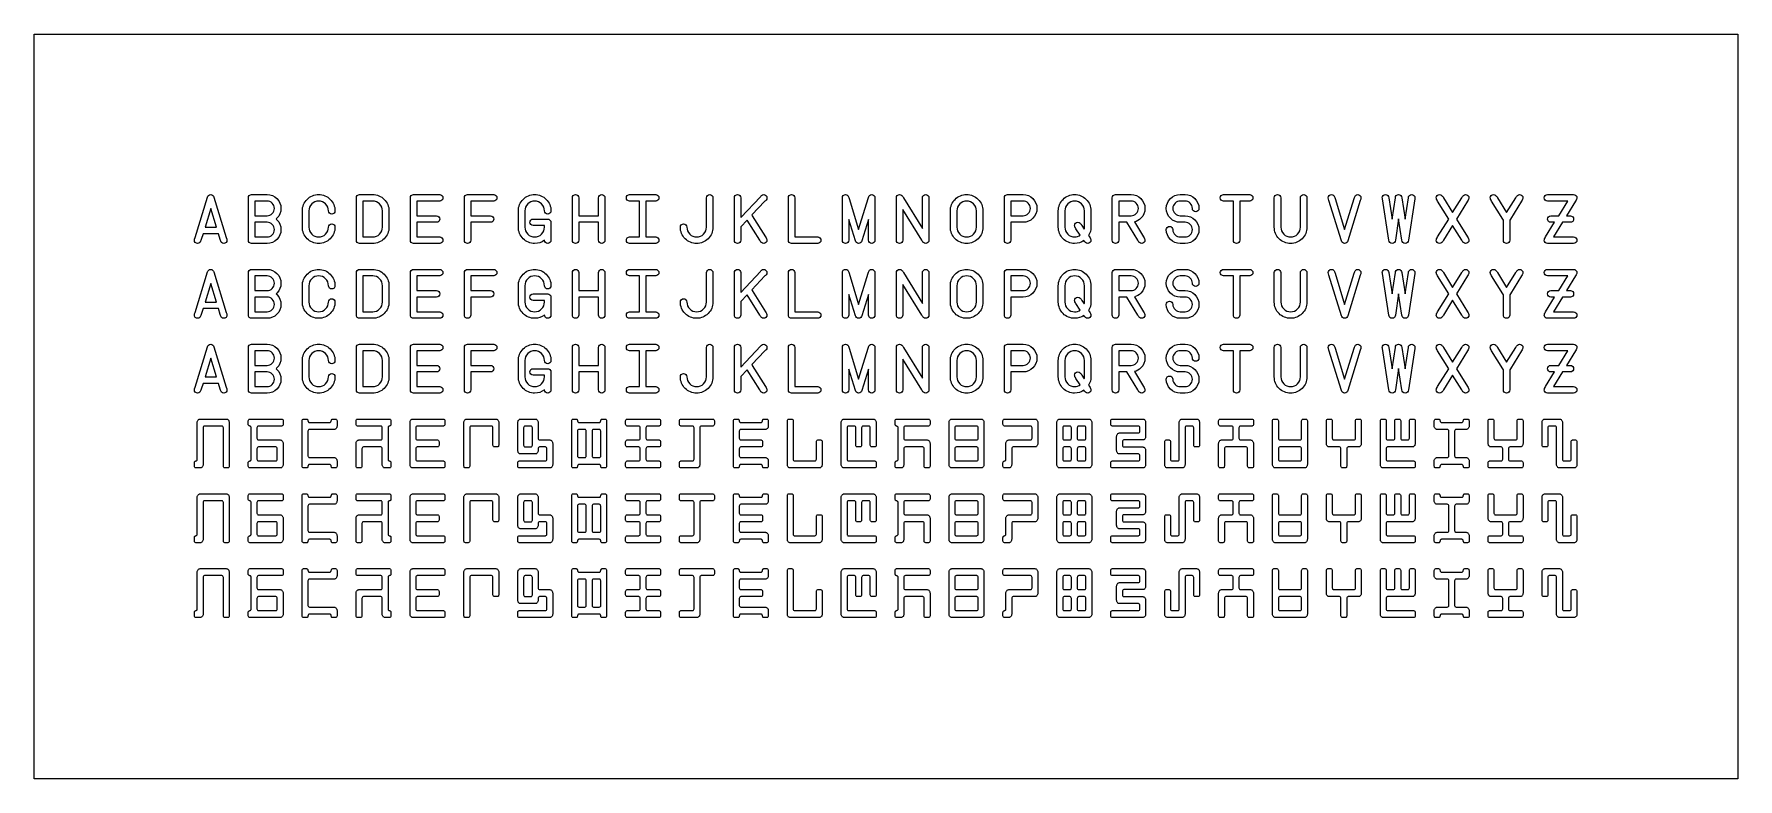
# Model space of a CAD drawing. Extents: x 1 to 11.6, y 1 to 5.6.
import ezdxf

# ---------------------------------------------------------------- set-up
doc = ezdxf.new("R2010")
doc.units = 0
doc.layers.add('Layer_1', color=7, linetype='CONTINUOUS')

msp = doc.modelspace()

# ---------------------------------------------------------------- linework, layer by layer
at = {"layer": 'Layer_1', "color": 7}
for p, q in [((1.003619, 5.646619), (11.632619, 5.646619)), ((1.003619, 1.003619), (1.003619, 5.646619)), ((11.632619, 5.646619), (11.632619, 1.003619)), ((2.007646, 4.377816), (2.084957, 4.630094)), ((2.084957, 4.630094), (2.085363, 4.630094)), ((2.125239, 4.630094), (2.125645, 4.630094)), ((2.125645, 4.630094), (2.202956, 4.377816)), ((2.340426, 4.36154), (2.340426, 4.626025)), ((2.360771, 4.64637), (2.45741, 4.64637)), ((2.45741, 4.60568), (2.381116, 4.60568)), ((2.381116, 4.60568), (2.381116, 4.514127)), ((2.45741, 4.60568), (2.45741, 4.60568)), ((3.014124, 4.36154), (3.014124, 4.626025)), ((3.034469, 4.64637), (3.115849, 4.64637)), ((3.054814, 4.60568), (3.054814, 4.381885)), ((3.115849, 4.60568), (3.054814, 4.60568)), ((3.350973, 4.36154), (3.350973, 4.626025)), ((3.371318, 4.64637), (3.534078, 4.64637)), ((3.534078, 4.60568), (3.391663, 4.60568)), ((3.391663, 4.60568), (3.391663, 4.514127)), ((3.687822, 4.36154), (3.687822, 4.626025)), ((3.708167, 4.64637), (3.870928, 4.64637)), ((3.870928, 4.60568), (3.728512, 4.60568)), ((3.728512, 4.60568), (3.728512, 4.514127)), ((4.36152, 4.36154), (4.36152, 4.626025)), ((4.40221, 4.626025), (4.40221, 4.514127)), ((4.52428, 4.514127), (4.52428, 4.626025)), ((4.56497, 4.626025), (4.56497, 4.36154)), ((4.718714, 4.64637), (4.881474, 4.64637)), ((4.779749, 4.60568), (4.718714, 4.60568)), ((4.779749, 4.381885), (4.779749, 4.60568)), ((4.881474, 4.60568), (4.820439, 4.60568)), ((4.820439, 4.60568), (4.820439, 4.381885)), ((5.197978, 4.44292), (5.197978, 4.626025)), ((5.238669, 4.626025), (5.238669, 4.44292)), ((5.372067, 4.36154), (5.372067, 4.626025)), ((5.412757, 4.502734), (5.534827, 4.633146)), ((5.412757, 4.626025), (5.412757, 4.502734)), ((5.562293, 4.60568), (5.48132, 4.51901)), ((5.708916, 4.36154), (5.708916, 4.626025)), ((5.749606, 4.626025), (5.749606, 4.381885)), ((5.749606, 4.626025), (5.749606, 4.626025)), ((6.045768, 4.36154), (6.045768, 4.626025)), ((6.088493, 4.621956), (6.147493, 4.428271)), ((6.147493, 4.428271), (6.206494, 4.621956)), ((6.249215, 4.626025), (6.249215, 4.36154)), ((6.249219, 4.626025), (6.249215, 4.626025)), ((6.382614, 4.36154), (6.382614, 4.626025)), ((6.4172, 4.640267), (6.4172, 4.640267)), ((6.427373, 4.626025), (6.545374, 4.434578)), ((6.545374, 4.434578), (6.545374, 4.626025)), ((6.586064, 4.626025), (6.586064, 4.36154)), ((7.056312, 4.36154), (7.056312, 4.626025)), ((7.076657, 4.64637), (7.173296, 4.64637)), ((7.173296, 4.60568), (7.097002, 4.60568)), ((7.097002, 4.60568), (7.097002, 4.514127)), ((7.173296, 4.60568), (7.173296, 4.60568)), ((7.73001, 4.36154), (7.73001, 4.626025)), ((7.750355, 4.64637), (7.846994, 4.64637)), ((7.846994, 4.60568), (7.7707, 4.60568)), ((7.7707, 4.60568), (7.7707, 4.514127)), ((7.846994, 4.60568), (7.846994, 4.60568)), ((8.153325, 4.64637), (8.183843, 4.64637)), ((8.183843, 4.60568), (8.153325, 4.60568)), ((8.424052, 4.64637), (8.586813, 4.64637)), ((8.485088, 4.60568), (8.424052, 4.60568)), ((8.485088, 4.36154), (8.485088, 4.60568)), ((8.525778, 4.60568), (8.525778, 4.36154)), ((8.586813, 4.60568), (8.525778, 4.60568)), ((8.740557, 4.44292), (8.740557, 4.626025)), ((8.781247, 4.626025), (8.781247, 4.44292)), ((8.903317, 4.44292), (8.903317, 4.626025)), ((8.944007, 4.626025), (8.944007, 4.44292)), ((9.158787, 4.357471), (9.081476, 4.609749)), ((9.120131, 4.621956), (9.179131, 4.428271)), ((9.179131, 4.428271), (9.238132, 4.621956)), ((9.276788, 4.609749), (9.199477, 4.357471)), ((9.454944, 4.36154), (9.415272, 4.619718)), ((9.454946, 4.626025), (9.475291, 4.493782)), ((9.475291, 4.493782), (9.495636, 4.626025)), ((9.536326, 4.626025), (9.556671, 4.493782)), ((9.556671, 4.493782), (9.577017, 4.626025)), ((9.616691, 4.619718), (9.577018, 4.36154)), ((9.828211, 4.493782), (9.759242, 4.60568)), ((9.795863, 4.626025), (9.852829, 4.533659)), ((9.852829, 4.533659), (9.909795, 4.626025)), ((9.946416, 4.60568), (9.877446, 4.493782)), ((10.16506, 4.493782), (10.09609, 4.60568)), ((10.132711, 4.626025), (10.189678, 4.533659)), ((10.189678, 4.533659), (10.246644, 4.626025)), ((10.283265, 4.60568), (10.214295, 4.493782)), ((10.445146, 4.64637), (10.607907, 4.64637)), ((10.570879, 4.60568), (10.445146, 4.60568)), ((10.514523, 4.514127), (10.570879, 4.60568)), ((10.620114, 4.60568), (10.563758, 4.514127)), ((2.105302, 4.559293), (2.069902, 4.44292)), ((2.140703, 4.44292), (2.105302, 4.559293)), ((2.381116, 4.514127), (2.45741, 4.514127)), ((2.45741, 4.473437), (2.381116, 4.473437)), ((2.381116, 4.473437), (2.381116, 4.381885)), ((2.45741, 4.473437), (2.45741, 4.473437)), ((2.677275, 4.44292), (2.677275, 4.544645)), ((2.717965, 4.544645), (2.717965, 4.44292)), ((3.176885, 4.44292), (3.176885, 4.544645)), ((3.217574, 4.544645), (3.217574, 4.44292)), ((3.391663, 4.514127), (3.513733, 4.514127)), ((3.513733, 4.473437), (3.391663, 4.473437)), ((3.391663, 4.473437), (3.391663, 4.381885)), ((3.728512, 4.514127), (3.850582, 4.514127)), ((3.850582, 4.473437), (3.728512, 4.473437)), ((3.728512, 4.473437), (3.728512, 4.36154)), ((4.024671, 4.44292), (4.024671, 4.544645)), ((4.065361, 4.544645), (4.065361, 4.44292)), ((4.116224, 4.493782), (4.207776, 4.493782)), ((4.228121, 4.473437), (4.228121, 4.36154)), ((4.40221, 4.514127), (4.52428, 4.514127)), ((4.52428, 4.473437), (4.40221, 4.473437)), ((4.40221, 4.473437), (4.40221, 4.36154)), ((4.52428, 4.36154), (4.52428, 4.473437)), ((5.451413, 4.487272), (5.412757, 4.445971)), ((5.530759, 4.36154), (5.451413, 4.487272)), ((5.483965, 4.514127), (5.56738, 4.381885)), ((6.127148, 4.357471), (6.086458, 4.490324)), ((6.086458, 4.490324), (6.086458, 4.36154)), ((6.208525, 4.490324), (6.167835, 4.357471)), ((6.208525, 4.36154), (6.208525, 4.490324)), ((6.541305, 4.36154), (6.423304, 4.552986)), ((6.423304, 4.552986), (6.423304, 4.36154)), ((6.719463, 4.44292), (6.719463, 4.544645)), ((6.760153, 4.544645), (6.760153, 4.44292)), ((6.882223, 4.44292), (6.882223, 4.544645)), ((6.922913, 4.544645), (6.922913, 4.44292)), ((7.097002, 4.514127), (7.173296, 4.514127)), ((7.173296, 4.473437), (7.097002, 4.473437)), ((7.097002, 4.473437), (7.097002, 4.36154)), ((7.173296, 4.473437), (7.173296, 4.473437)), ((7.393161, 4.44292), (7.393161, 4.544645)), ((7.433849, 4.544645), (7.433849, 4.44292)), ((7.555919, 4.44292), (7.555919, 4.544645)), ((7.596611, 4.544645), (7.596611, 4.44292)), ((7.7707, 4.514127), (7.846994, 4.514127)), ((7.819528, 4.473437), (7.7707, 4.473437)), ((7.7707, 4.473437), (7.7707, 4.36154)), ((7.888701, 4.36154), (7.819528, 4.473437)), ((7.867339, 4.475675), (7.925322, 4.381885)), ((8.153325, 4.514127), (8.183843, 4.514127)), ((8.183843, 4.473437), (8.153325, 4.473437)), ((8.270309, 4.559904), (8.270309, 4.559904)), ((9.51598, 4.493986), (9.495635, 4.36154)), ((9.536328, 4.36154), (9.51598, 4.493986)), ((9.759242, 4.381885), (9.828211, 4.493782)), ((9.877446, 4.493782), (9.946416, 4.381885)), ((10.169332, 4.486865), (10.16506, 4.493782)), ((10.169332, 4.36154), (10.169332, 4.486865)), ((10.214295, 4.493782), (10.210022, 4.486865)), ((10.210022, 4.486865), (10.210022, 4.36154)), ((10.432939, 4.381885), (10.489295, 4.473437)), ((10.465491, 4.514127), (10.514523, 4.514127)), ((10.489295, 4.473437), (10.465491, 4.473437)), ((10.53853, 4.473437), (10.482174, 4.381885)), ((10.587562, 4.473437), (10.53853, 4.473437)), ((10.563758, 4.514127), (10.587562, 4.514127)), ((2.057492, 4.40223), (2.046302, 4.365609)), ((2.153111, 4.40223), (2.057492, 4.40223)), ((2.069902, 4.44292), (2.140703, 4.44292)), ((2.1643, 4.365609), (2.153111, 4.40223)), ((2.381116, 4.381885), (2.45741, 4.381885)), ((2.840035, 4.44292), (2.840035, 4.44292)), ((3.054814, 4.381885), (3.115849, 4.381885)), ((3.391663, 4.381885), (3.534078, 4.381885)), ((4.187431, 4.453092), (4.116224, 4.453092)), ((4.187431, 4.44292), (4.187431, 4.453092)), ((4.718714, 4.381885), (4.779749, 4.381885)), ((4.820439, 4.381885), (4.881474, 4.381885)), ((5.035218, 4.44292), (5.035218, 4.44292)), ((5.412757, 4.445971), (5.412757, 4.36154)), ((5.749606, 4.381885), (5.892021, 4.381885)), ((7.530285, 4.393074), (7.503022, 4.432747)), ((7.539643, 4.453092), (7.554904, 4.430916)), ((7.553073, 4.359302), (7.553073, 4.359302)), ((7.58237, 4.390633), (7.588473, 4.381885)), ((8.153325, 4.381885), (8.183843, 4.381885)), ((9.852829, 4.453906), (9.795863, 4.36154)), ((9.909795, 4.36154), (9.852829, 4.453906)), ((10.482174, 4.381885), (10.607907, 4.381885)), ((2.45741, 4.341194), (2.360771, 4.341194)), ((2.45741, 4.341194), (2.45741, 4.341194)), ((3.115849, 4.341194), (3.034469, 4.341194)), ((3.534078, 4.341194), (3.371318, 4.341194)), ((4.881474, 4.341194), (4.718714, 4.341194)), ((5.892021, 4.341194), (5.729261, 4.341194)), ((6.127554, 4.357471), (6.127148, 4.357471)), ((6.167835, 4.357471), (6.16743, 4.357471)), ((8.183843, 4.341194), (8.153325, 4.341194)), ((9.159192, 4.357471), (9.158787, 4.357471)), ((9.179133, 4.341194), (9.17913, 4.341194)), ((9.199477, 4.357471), (9.199071, 4.357471)), ((10.607907, 4.341194), (10.445146, 4.341194)), ((2.007646, 3.911401), (2.084957, 4.16368)), ((2.084957, 4.16368), (2.085363, 4.16368)), ((2.125239, 4.16368), (2.125645, 4.16368)), ((2.125645, 4.16368), (2.202956, 3.911401)), ((2.340426, 3.895125), (2.340426, 4.159611)), ((2.360771, 4.179956), (2.45741, 4.179956)), ((3.014124, 3.895125), (3.014124, 4.159611)), ((3.034469, 4.179956), (3.115849, 4.179956)), ((3.350973, 3.895125), (3.350973, 4.159611)), ((3.371318, 4.179956), (3.534078, 4.179956)), ((3.687822, 3.895125), (3.687822, 4.159611)), ((3.708167, 4.179956), (3.870928, 4.179956)), ((4.36152, 3.895125), (4.36152, 4.159611)), ((4.40221, 4.159611), (4.40221, 4.047713)), ((4.52428, 4.047713), (4.52428, 4.159611)), ((4.56497, 4.159611), (4.56497, 3.895125)), ((4.718714, 4.179956), (4.881474, 4.179956)), ((5.197978, 3.976505), (5.197978, 4.159611)), ((5.238669, 4.159611), (5.238669, 3.976505)), ((5.372067, 3.895125), (5.372067, 4.159611)), ((5.412757, 4.03632), (5.534827, 4.166732)), ((5.412757, 4.159611), (5.412757, 4.03632)), ((5.708916, 3.895125), (5.708916, 4.159611)), ((5.749606, 4.159611), (5.749606, 3.91547)), ((5.749606, 4.159611), (5.749606, 4.159611)), ((6.045768, 3.895125), (6.045768, 4.159611)), ((6.088493, 4.155542), (6.147493, 3.961857)), ((6.147493, 3.961857), (6.206494, 4.155542)), ((6.249215, 4.159611), (6.249215, 3.895125)), ((6.249219, 4.159611), (6.249215, 4.159611)), ((6.382614, 3.895125), (6.382614, 4.159611)), ((6.4172, 4.173852), (6.4172, 4.173852)), ((6.427373, 4.159611), (6.545374, 3.968164)), ((6.545374, 3.968164), (6.545374, 4.159611)), ((6.586064, 4.159611), (6.586064, 3.895125)), ((7.056312, 3.895125), (7.056312, 4.159611)), ((7.076657, 4.179956), (7.173296, 4.179956)), ((7.73001, 3.895125), (7.73001, 4.159611)), ((7.750355, 4.179956), (7.846994, 4.179956)), ((8.153325, 4.179956), (8.183843, 4.179956)), ((8.424052, 4.179956), (8.586813, 4.179956)), ((8.740557, 3.976505), (8.740557, 4.159611)), ((8.781247, 4.159611), (8.781247, 3.976505)), ((8.903317, 3.976505), (8.903317, 4.159611)), ((8.944007, 4.159611), (8.944007, 3.976505)), ((9.120131, 4.155542), (9.179131, 3.961857)), ((9.179131, 3.961857), (9.238132, 4.155542)), ((9.454944, 3.895125), (9.415272, 4.153304)), ((9.454946, 4.159611), (9.475291, 4.027368)), ((9.475291, 4.027368), (9.495636, 4.159611)), ((9.536326, 4.159611), (9.556671, 4.027368)), ((9.556671, 4.027368), (9.577017, 4.159611)), ((9.616691, 4.153304), (9.577018, 3.895125)), ((9.795863, 4.159611), (9.852829, 4.067244)), ((9.852829, 4.067244), (9.909795, 4.159611)), ((10.132711, 4.159611), (10.189678, 4.067244)), ((10.189678, 4.067244), (10.246644, 4.159611)), ((10.445146, 4.179956), (10.607907, 4.179956)), ((2.105302, 4.092879), (2.069902, 3.976505)), ((2.140703, 3.976505), (2.105302, 4.092879)), ((2.45741, 4.139266), (2.381116, 4.139266)), ((2.381116, 4.139266), (2.381116, 4.047713)), ((2.381116, 4.047713), (2.45741, 4.047713)), ((2.45741, 4.139266), (2.45741, 4.139266)), ((2.677275, 3.976505), (2.677275, 4.078231)), ((2.717965, 4.078231), (2.717965, 3.976505)), ((3.054814, 4.139266), (3.054814, 3.91547)), ((3.115849, 4.139266), (3.054814, 4.139266)), ((3.176885, 3.976505), (3.176885, 4.078231)), ((3.217574, 4.078231), (3.217574, 3.976505)), ((3.534078, 4.139266), (3.391663, 4.139266)), ((3.391663, 4.139266), (3.391663, 4.047713)), ((3.391663, 4.047713), (3.513733, 4.047713)), ((3.870928, 4.139266), (3.728512, 4.139266)), ((3.728512, 4.139266), (3.728512, 4.047713)), ((3.728512, 4.047713), (3.850582, 4.047713)), ((4.024671, 3.976505), (4.024671, 4.078231)), ((4.065361, 4.078231), (4.065361, 3.976505)), ((4.40221, 4.047713), (4.52428, 4.047713)), ((4.779749, 4.139266), (4.718714, 4.139266)), ((4.779749, 3.91547), (4.779749, 4.139266)), ((4.881474, 4.139266), (4.820439, 4.139266)), ((4.820439, 4.139266), (4.820439, 3.91547)), ((5.562293, 4.139266), (5.48132, 4.052596)), ((5.483965, 4.047713), (5.56738, 3.91547)), ((6.541305, 3.895125), (6.423304, 4.086572)), ((6.423304, 4.086572), (6.423304, 3.895125)), ((6.719463, 3.976505), (6.719463, 4.078231)), ((6.760153, 4.078231), (6.760153, 3.976505)), ((6.882223, 3.976505), (6.882223, 4.078231)), ((6.922913, 4.078231), (6.922913, 3.976505)), ((7.173296, 4.139266), (7.097002, 4.139266)), ((7.097002, 4.139266), (7.097002, 4.047713)), ((7.097002, 4.047713), (7.173296, 4.047713)), ((7.173296, 4.139266), (7.173296, 4.139266)), ((7.393161, 3.976505), (7.393161, 4.078231)), ((7.433849, 4.078231), (7.433849, 3.976505)), ((7.555919, 3.976505), (7.555919, 4.078231)), ((7.596611, 4.078231), (7.596611, 3.976505)), ((7.846994, 4.139266), (7.7707, 4.139266)), ((7.7707, 4.139266), (7.7707, 4.047713)), ((7.7707, 4.047713), (7.846994, 4.047713)), ((7.846994, 4.139266), (7.846994, 4.139266)), ((8.183843, 4.139266), (8.153325, 4.139266)), ((8.153325, 4.047713), (8.183843, 4.047713)), ((8.270309, 4.093489), (8.270309, 4.093489)), ((8.485088, 4.139266), (8.424052, 4.139266)), ((8.485088, 3.895125), (8.485088, 4.139266)), ((8.525778, 4.139266), (8.525778, 3.895125)), ((8.586813, 4.139266), (8.525778, 4.139266)), ((9.158787, 3.891056), (9.081476, 4.143335)), ((9.276788, 4.143335), (9.199477, 3.891056)), ((9.828211, 4.027368), (9.759242, 4.139266)), ((9.946416, 4.139266), (9.877446, 4.027368)), ((10.16506, 4.027368), (10.09609, 4.139266)), ((10.283265, 4.139266), (10.214295, 4.027368)), ((10.570879, 4.139266), (10.445146, 4.139266)), ((10.465491, 4.047713), (10.514523, 4.047713)), ((10.514523, 4.047713), (10.570879, 4.139266)), ((10.620114, 4.139266), (10.563758, 4.047713)), ((10.563758, 4.047713), (10.587562, 4.047713)), ((2.057492, 3.935815), (2.046302, 3.899194)), ((2.153111, 3.935815), (2.057492, 3.935815)), ((2.069902, 3.976505), (2.140703, 3.976505)), ((2.1643, 3.899194), (2.153111, 3.935815)), ((2.45741, 4.007023), (2.381116, 4.007023)), ((2.381116, 4.007023), (2.381116, 3.91547)), ((2.45741, 4.007023), (2.45741, 4.007023)), ((2.840035, 3.976505), (2.840035, 3.976505)), ((3.513733, 4.007023), (3.391663, 4.007023)), ((3.391663, 4.007023), (3.391663, 3.91547)), ((3.850582, 4.007023), (3.728512, 4.007023)), ((3.728512, 4.007023), (3.728512, 3.895125)), ((4.116224, 4.027368), (4.207776, 4.027368)), ((4.187431, 3.986678), (4.116224, 3.986678)), ((4.187431, 3.976505), (4.187431, 3.986678)), ((4.228121, 4.007023), (4.228121, 3.895125)), ((4.52428, 4.007023), (4.40221, 4.007023)), ((4.40221, 4.007023), (4.40221, 3.895125)), ((4.52428, 3.895125), (4.52428, 4.007023)), ((5.035218, 3.976505), (5.035218, 3.976505)), ((5.451413, 4.020858), (5.412757, 3.979557)), ((5.412757, 3.979557), (5.412757, 3.895125)), ((5.530759, 3.895125), (5.451413, 4.020858)), ((6.127148, 3.891056), (6.086458, 4.023909)), ((6.086458, 4.023909), (6.086458, 3.895125)), ((6.208525, 4.023909), (6.167835, 3.891056)), ((6.208525, 3.895125), (6.208525, 4.023909)), ((7.173296, 4.007023), (7.097002, 4.007023)), ((7.097002, 4.007023), (7.097002, 3.895125)), ((7.173296, 4.007023), (7.173296, 4.007023)), ((7.530285, 3.92666), (7.503022, 3.966333)), ((7.539643, 3.986678), (7.554904, 3.964502)), ((7.819528, 4.007023), (7.7707, 4.007023)), ((7.7707, 4.007023), (7.7707, 3.895125)), ((7.888701, 3.895125), (7.819528, 4.007023)), ((7.867339, 4.009261), (7.925322, 3.91547)), ((8.183843, 4.007023), (8.153325, 4.007023)), ((9.51598, 4.027571), (9.495635, 3.895125)), ((9.536328, 3.895125), (9.51598, 4.027571)), ((9.759242, 3.91547), (9.828211, 4.027368)), ((9.852829, 3.987492), (9.795863, 3.895125)), ((9.909795, 3.895125), (9.852829, 3.987492)), ((9.877446, 4.027368), (9.946416, 3.91547)), ((10.169332, 4.020451), (10.16506, 4.027368)), ((10.169332, 3.895125), (10.169332, 4.020451)), ((10.214295, 4.027368), (10.210022, 4.020451)), ((10.210022, 4.020451), (10.210022, 3.895125)), ((10.432939, 3.91547), (10.489295, 4.007023)), ((10.489295, 4.007023), (10.465491, 4.007023)), ((10.53853, 4.007023), (10.482174, 3.91547)), ((10.587562, 4.007023), (10.53853, 4.007023)), ((2.45741, 3.87478), (2.360771, 3.87478)), ((2.381116, 3.91547), (2.45741, 3.91547)), ((2.45741, 3.87478), (2.45741, 3.87478)), ((3.115849, 3.87478), (3.034469, 3.87478)), ((3.054814, 3.91547), (3.115849, 3.91547)), ((3.534078, 3.87478), (3.371318, 3.87478)), ((3.391663, 3.91547), (3.534078, 3.91547)), ((4.718714, 3.91547), (4.779749, 3.91547)), ((4.881474, 3.87478), (4.718714, 3.87478)), ((4.820439, 3.91547), (4.881474, 3.91547)), ((5.892021, 3.87478), (5.729261, 3.87478)), ((5.749606, 3.91547), (5.892021, 3.91547)), ((6.127554, 3.891056), (6.127148, 3.891056)), ((6.167835, 3.891056), (6.16743, 3.891056)), ((7.553073, 3.892887), (7.553073, 3.892887)), ((7.58237, 3.924219), (7.588473, 3.91547)), ((8.153325, 3.91547), (8.183843, 3.91547)), ((8.183843, 3.87478), (8.153325, 3.87478)), ((9.159192, 3.891056), (9.158787, 3.891056)), ((9.179133, 3.87478), (9.17913, 3.87478)), ((9.199477, 3.891056), (9.199071, 3.891056)), ((10.607907, 3.87478), (10.445146, 3.87478)), ((10.482174, 3.91547), (10.607907, 3.91547)), ((2.007646, 3.444986), (2.084957, 3.697265)), ((2.105302, 3.626464), (2.069902, 3.51009)), ((2.084957, 3.697265), (2.085363, 3.697265)), ((2.140703, 3.51009), (2.105302, 3.626464)), ((2.125239, 3.697265), (2.125645, 3.697265)), ((2.125645, 3.697265), (2.202956, 3.444986)), ((2.340426, 3.42871), (2.340426, 3.693196)), ((2.360771, 3.713541), (2.45741, 3.713541)), ((2.45741, 3.672851), (2.381116, 3.672851)), ((2.381116, 3.672851), (2.381116, 3.581298)), ((2.45741, 3.672851), (2.45741, 3.672851)), ((3.014124, 3.42871), (3.014124, 3.693196)), ((3.034469, 3.713541), (3.115849, 3.713541)), ((3.054814, 3.672851), (3.054814, 3.449055)), ((3.115849, 3.672851), (3.054814, 3.672851)), ((3.350973, 3.42871), (3.350973, 3.693196)), ((3.371318, 3.713541), (3.534078, 3.713541)), ((3.534078, 3.672851), (3.391663, 3.672851)), ((3.391663, 3.672851), (3.391663, 3.581298)), ((3.687822, 3.42871), (3.687822, 3.693196)), ((3.708167, 3.713541), (3.870928, 3.713541)), ((3.870928, 3.672851), (3.728512, 3.672851)), ((3.728512, 3.672851), (3.728512, 3.581298)), ((4.36152, 3.42871), (4.36152, 3.693196)), ((4.40221, 3.693196), (4.40221, 3.581298)), ((4.52428, 3.581298), (4.52428, 3.693196)), ((4.56497, 3.693196), (4.56497, 3.42871)), ((4.718714, 3.713541), (4.881474, 3.713541)), ((4.779749, 3.672851), (4.718714, 3.672851)), ((4.779749, 3.449055), (4.779749, 3.672851)), ((4.881474, 3.672851), (4.820439, 3.672851)), ((4.820439, 3.672851), (4.820439, 3.449055)), ((5.197978, 3.51009), (5.197978, 3.693196)), ((5.238669, 3.693196), (5.238669, 3.51009)), ((5.372067, 3.42871), (5.372067, 3.693196)), ((5.412757, 3.569905), (5.534827, 3.700317)), ((5.412757, 3.693196), (5.412757, 3.569905)), ((5.562293, 3.672851), (5.48132, 3.586181)), ((5.708916, 3.42871), (5.708916, 3.693196)), ((5.749606, 3.693196), (5.749606, 3.449055)), ((5.749606, 3.693196), (5.749606, 3.693196)), ((6.045768, 3.42871), (6.045768, 3.693196)), ((6.088493, 3.689127), (6.147493, 3.495442)), ((6.147493, 3.495442), (6.206494, 3.689127)), ((6.249215, 3.693196), (6.249215, 3.42871)), ((6.249219, 3.693196), (6.249215, 3.693196)), ((6.382614, 3.42871), (6.382614, 3.693196)), ((6.4172, 3.707437), (6.4172, 3.707437)), ((6.541305, 3.42871), (6.423304, 3.620157)), ((6.423304, 3.620157), (6.423304, 3.42871)), ((6.427373, 3.693196), (6.545374, 3.501749)), ((6.545374, 3.501749), (6.545374, 3.693196)), ((6.586064, 3.693196), (6.586064, 3.42871)), ((7.056312, 3.42871), (7.056312, 3.693196)), ((7.076657, 3.713541), (7.173296, 3.713541)), ((7.173296, 3.672851), (7.097002, 3.672851)), ((7.097002, 3.672851), (7.097002, 3.581298)), ((7.173296, 3.672851), (7.173296, 3.672851)), ((7.73001, 3.42871), (7.73001, 3.693196)), ((7.750355, 3.713541), (7.846994, 3.713541)), ((7.846994, 3.672851), (7.7707, 3.672851)), ((7.7707, 3.672851), (7.7707, 3.581298)), ((7.846994, 3.672851), (7.846994, 3.672851)), ((8.153325, 3.713541), (8.183843, 3.713541)), ((8.183843, 3.672851), (8.153325, 3.672851)), ((8.270309, 3.627074), (8.270309, 3.627074)), ((8.424052, 3.713541), (8.586813, 3.713541)), ((8.485088, 3.672851), (8.424052, 3.672851)), ((8.485088, 3.42871), (8.485088, 3.672851)), ((8.525778, 3.672851), (8.525778, 3.42871)), ((8.586813, 3.672851), (8.525778, 3.672851)), ((8.740557, 3.51009), (8.740557, 3.693196)), ((8.781247, 3.693196), (8.781247, 3.51009)), ((8.903317, 3.51009), (8.903317, 3.693196)), ((8.944007, 3.693196), (8.944007, 3.51009)), ((9.158787, 3.424641), (9.081476, 3.67692)), ((9.120131, 3.689127), (9.179131, 3.495442)), ((9.179131, 3.495442), (9.238132, 3.689127)), ((9.276788, 3.67692), (9.199477, 3.424641)), ((9.454944, 3.42871), (9.415272, 3.686889)), ((9.454946, 3.693196), (9.475291, 3.560953)), ((9.475291, 3.560953), (9.495636, 3.693196)), ((9.536326, 3.693196), (9.556671, 3.560953)), ((9.556671, 3.560953), (9.577017, 3.693196)), ((9.616691, 3.686889), (9.577018, 3.42871)), ((9.828211, 3.560953), (9.759242, 3.672851)), ((9.795863, 3.693196), (9.852829, 3.600829)), ((9.852829, 3.600829), (9.909795, 3.693196)), ((9.946416, 3.672851), (9.877446, 3.560953)), ((10.16506, 3.560953), (10.09609, 3.672851)), ((10.132711, 3.693196), (10.189678, 3.600829)), ((10.189678, 3.600829), (10.246644, 3.693196)), ((10.283265, 3.672851), (10.214295, 3.560953)), ((10.445146, 3.713541), (10.607907, 3.713541)), ((10.570879, 3.672851), (10.445146, 3.672851)), ((10.514523, 3.581298), (10.570879, 3.672851)), ((10.620114, 3.672851), (10.563758, 3.581298)), ((2.069902, 3.51009), (2.140703, 3.51009)), ((2.381116, 3.581298), (2.45741, 3.581298)), ((2.45741, 3.540608), (2.381116, 3.540608)), ((2.381116, 3.540608), (2.381116, 3.449055)), ((2.45741, 3.540608), (2.45741, 3.540608)), ((2.677275, 3.51009), (2.677275, 3.611816)), ((2.717965, 3.611816), (2.717965, 3.51009)), ((2.840035, 3.51009), (2.840035, 3.51009)), ((3.176885, 3.51009), (3.176885, 3.611816)), ((3.217574, 3.611816), (3.217574, 3.51009)), ((3.391663, 3.581298), (3.513733, 3.581298)), ((3.513733, 3.540608), (3.391663, 3.540608)), ((3.391663, 3.540608), (3.391663, 3.449055)), ((3.728512, 3.581298), (3.850582, 3.581298)), ((3.850582, 3.540608), (3.728512, 3.540608)), ((3.728512, 3.540608), (3.728512, 3.42871)), ((4.024671, 3.51009), (4.024671, 3.611816)), ((4.065361, 3.611816), (4.065361, 3.51009)), ((4.116224, 3.560953), (4.207776, 3.560953)), ((4.187431, 3.520263), (4.116224, 3.520263)), ((4.187431, 3.51009), (4.187431, 3.520263)), ((4.228121, 3.540608), (4.228121, 3.42871)), ((4.40221, 3.581298), (4.52428, 3.581298)), ((4.52428, 3.540608), (4.40221, 3.540608)), ((4.40221, 3.540608), (4.40221, 3.42871)), ((4.52428, 3.42871), (4.52428, 3.540608)), ((5.035218, 3.51009), (5.035218, 3.51009)), ((5.451413, 3.554443), (5.412757, 3.513142)), ((5.412757, 3.513142), (5.412757, 3.42871)), ((5.530759, 3.42871), (5.451413, 3.554443)), ((5.483965, 3.581298), (5.56738, 3.449055)), ((6.127148, 3.424641), (6.086458, 3.557494)), ((6.086458, 3.557494), (6.086458, 3.42871)), ((6.208525, 3.557494), (6.167835, 3.424641)), ((6.208525, 3.42871), (6.208525, 3.557494)), ((6.719463, 3.51009), (6.719463, 3.611816)), ((6.760153, 3.611816), (6.760153, 3.51009)), ((6.882223, 3.51009), (6.882223, 3.611816)), ((6.922913, 3.611816), (6.922913, 3.51009)), ((7.097002, 3.581298), (7.173296, 3.581298)), ((7.173296, 3.540608), (7.097002, 3.540608)), ((7.097002, 3.540608), (7.097002, 3.42871)), ((7.173296, 3.540608), (7.173296, 3.540608)), ((7.393161, 3.51009), (7.393161, 3.611816)), ((7.433849, 3.611816), (7.433849, 3.51009)), ((7.539643, 3.520263), (7.554904, 3.498087)), ((7.555919, 3.51009), (7.555919, 3.611816)), ((7.596611, 3.611816), (7.596611, 3.51009)), ((7.7707, 3.581298), (7.846994, 3.581298)), ((7.819528, 3.540608), (7.7707, 3.540608)), ((7.7707, 3.540608), (7.7707, 3.42871)), ((7.888701, 3.42871), (7.819528, 3.540608)), ((7.867339, 3.542846), (7.925322, 3.449055)), ((8.153325, 3.581298), (8.183843, 3.581298)), ((8.183843, 3.540608), (8.153325, 3.540608)), ((9.51598, 3.561156), (9.495635, 3.42871)), ((9.536328, 3.42871), (9.51598, 3.561156)), ((9.759242, 3.449055), (9.828211, 3.560953)), ((9.852829, 3.521077), (9.795863, 3.42871)), ((9.909795, 3.42871), (9.852829, 3.521077)), ((9.877446, 3.560953), (9.946416, 3.449055)), ((10.169332, 3.554036), (10.16506, 3.560953)), ((10.169332, 3.42871), (10.169332, 3.554036)), ((10.214295, 3.560953), (10.210022, 3.554036)), ((10.210022, 3.554036), (10.210022, 3.42871)), ((10.432939, 3.449055), (10.489295, 3.540608)), ((10.465491, 3.581298), (10.514523, 3.581298)), ((10.489295, 3.540608), (10.465491, 3.540608)), ((10.53853, 3.540608), (10.482174, 3.449055)), ((10.587562, 3.540608), (10.53853, 3.540608)), ((10.563758, 3.581298), (10.587562, 3.581298)), ((2.057492, 3.4694), (2.046302, 3.432779)), ((2.153111, 3.4694), (2.057492, 3.4694)), ((2.1643, 3.432779), (2.153111, 3.4694)), ((2.45741, 3.408365), (2.360771, 3.408365)), ((2.381116, 3.449055), (2.45741, 3.449055)), ((2.45741, 3.408365), (2.45741, 3.408365)), ((3.115849, 3.408365), (3.034469, 3.408365)), ((3.054814, 3.449055), (3.115849, 3.449055)), ((3.534078, 3.408365), (3.371318, 3.408365)), ((3.391663, 3.449055), (3.534078, 3.449055)), ((4.718714, 3.449055), (4.779749, 3.449055)), ((4.881474, 3.408365), (4.718714, 3.408365)), ((4.820439, 3.449055), (4.881474, 3.449055)), ((5.892021, 3.408365), (5.729261, 3.408365)), ((5.749606, 3.449055), (5.892021, 3.449055)), ((6.127554, 3.424641), (6.127148, 3.424641)), ((6.167835, 3.424641), (6.16743, 3.424641)), ((7.530285, 3.460245), (7.503022, 3.499918)), ((7.553073, 3.426472), (7.553073, 3.426472)), ((7.58237, 3.457804), (7.588473, 3.449055)), ((8.153325, 3.449055), (8.183843, 3.449055)), ((8.183843, 3.408365), (8.153325, 3.408365)), ((9.159192, 3.424641), (9.158787, 3.424641)), ((9.179133, 3.408365), (9.17913, 3.408365)), ((9.199477, 3.424641), (9.199071, 3.424641)), ((10.607907, 3.408365), (10.445146, 3.408365)), ((10.482174, 3.449055), (10.607907, 3.449055)), ((2.021696, 2.996452), (2.021696, 3.22532)), ((2.039814, 3.247117), (2.202886, 3.247117)), ((2.057935, 3.192624), (2.057935, 2.963756)), ((2.175708, 3.203522), (2.066993, 3.203522)), ((2.184767, 2.952857), (2.184767, 3.192624)), ((2.221006, 3.22532), (2.221006, 2.952858)), ((2.339867, 3.214421), (2.339867, 3.236218)), ((2.348926, 3.247116), (2.548235, 3.247116)), ((2.357983, 2.996452), (2.357983, 3.192624)), ((2.394223, 3.192624), (2.394223, 3.127233)), ((2.548234, 3.203522), (2.403281, 3.203522)), ((2.557294, 3.236218), (2.557294, 3.214421)), ((2.676157, 2.952857), (2.676157, 3.236218)), ((2.685216, 3.247116), (2.703335, 3.247116)), ((2.721451, 3.225319), (2.848285, 3.225319)), ((2.866403, 3.247116), (2.884522, 3.247116)), ((2.893581, 3.236218), (2.893581, 3.203522)), ((3.012447, 3.214421), (3.012447, 3.236218)), ((3.021505, 3.247116), (3.220815, 3.247116)), ((3.16646, 3.203523), (3.021507, 3.203523)), ((3.175518, 3.127233), (3.175518, 3.192624)), ((3.211754, 3.192623), (3.211754, 2.996451)), ((3.229874, 3.236218), (3.229874, 3.214421)), ((3.348739, 2.963756), (3.348739, 3.225319)), ((3.366857, 3.247116), (3.557108, 3.247116)), ((3.384976, 3.192624), (3.384976, 3.127233)), ((3.557106, 3.203522), (3.394034, 3.203522)), ((3.566166, 3.236218), (3.566166, 3.214421)), ((3.685028, 2.952857), (3.685028, 3.225319)), ((3.703145, 3.247116), (3.884336, 3.247116)), ((3.721266, 3.192624), (3.721266, 2.952858)), ((3.857158, 3.203523), (3.730324, 3.203523)), ((3.866217, 3.083639), (3.866217, 3.192624)), ((3.902456, 3.225319), (3.902456, 3.083639)), ((4.02132, 3.050944), (4.02132, 3.22532)), ((4.039438, 3.247117), (4.130033, 3.247117)), ((4.057559, 3.192624), (4.057559, 3.08364)), ((4.102856, 3.203523), (4.066618, 3.203523)), ((4.111914, 3.083639), (4.111914, 3.192624)), ((4.148153, 3.22532), (4.148153, 3.127233)), ((4.357608, 2.952857), (4.357608, 3.236218)), ((4.366666, 3.247116), (4.384786, 3.247116)), ((4.402902, 3.225319), (4.529735, 3.225319)), ((4.547854, 3.247116), (4.565972, 3.247116)), ((4.575031, 3.236218), (4.575031, 2.952857)), ((4.693899, 3.214421), (4.693899, 3.236218)), ((4.702957, 3.247116), (4.902267, 3.247116)), ((4.775435, 3.203523), (4.702959, 3.203523)), ((4.784494, 3.127233), (4.784494, 3.192624)), ((4.820731, 3.192624), (4.820731, 3.127233)), ((4.902266, 3.203522), (4.829789, 3.203522)), ((4.911326, 3.236218), (4.911326, 3.214421)), ((5.030189, 3.214421), (5.030189, 3.236218)), ((5.039247, 3.247116), (5.238557, 3.247116)), ((5.111725, 3.203522), (5.039248, 3.203522)), ((5.120783, 2.996451), (5.120783, 3.192624)), ((5.157021, 3.192624), (5.157021, 2.963756)), ((5.238556, 3.203522), (5.166079, 3.203522)), ((5.247615, 3.236218), (5.247615, 3.214421)), ((5.366478, 2.952857), (5.366478, 3.236218)), ((5.375537, 3.247116), (5.393656, 3.247116)), ((5.411772, 3.225319), (5.538606, 3.225319)), ((5.556724, 3.247116), (5.574843, 3.247116)), ((5.583902, 3.236218), (5.583902, 3.203522)), ((5.702771, 2.963756), (5.702771, 3.236218)), ((5.711829, 3.247116), (5.729948, 3.247116)), ((5.739007, 3.236218), (5.739007, 2.996451)), ((6.039061, 2.963756), (6.039061, 3.225319)), ((6.057179, 3.247116), (6.238369, 3.247116)), ((6.0753, 3.192625), (6.0753, 2.996452)), ((6.120597, 3.203523), (6.084359, 3.203523)), ((6.129655, 3.08364), (6.129655, 3.192624)), ((6.165894, 3.192624), (6.165894, 3.083639)), ((6.211191, 3.203523), (6.174953, 3.203523)), ((6.22025, 3.083639), (6.22025, 3.192624)), ((6.256489, 3.225319), (6.256489, 3.083639)), ((6.375349, 3.214421), (6.375349, 3.236218)), ((6.384408, 3.247116), (6.583718, 3.247116)), ((6.393469, 2.996452), (6.393469, 3.192624)), ((6.429705, 3.192624), (6.429705, 3.127233)), ((6.583716, 3.203522), (6.438764, 3.203522)), ((6.592776, 3.236218), (6.592776, 3.214421)), ((6.711641, 2.963756), (6.711641, 3.225319)), ((6.729759, 3.247116), (6.91095, 3.247116)), ((6.74788, 3.192624), (6.74788, 3.127234)), ((6.883773, 3.203523), (6.756939, 3.203523)), ((6.892831, 3.127233), (6.892831, 3.192624)), ((6.92907, 3.225319), (6.92907, 2.963756)), ((7.04793, 3.214421), (7.04793, 3.236218)), ((7.056989, 3.247116), (7.247239, 3.247116)), ((7.220062, 3.203523), (7.05699, 3.203523)), ((7.22912, 3.127233), (7.22912, 3.192624)), ((7.265359, 3.225319), (7.265359, 3.094538)), ((7.384221, 2.963756), (7.384221, 3.225319)), ((7.402339, 3.247116), (7.58353, 3.247116)), ((7.420461, 3.192624), (7.420461, 3.127234)), ((7.465757, 3.203523), (7.429519, 3.203523)), ((7.474816, 3.127233), (7.474816, 3.192624)), ((7.511057, 3.192624), (7.511057, 3.127234)), ((7.556353, 3.203523), (7.520115, 3.203523)), ((7.565412, 3.127233), (7.565412, 3.192624)), ((7.60165, 3.225319), (7.60165, 2.963756)), ((7.720511, 3.214421), (7.720511, 3.236218)), ((7.72957, 3.247116), (7.91982, 3.247116)), ((7.892643, 3.203523), (7.729571, 3.203523)), ((7.901702, 3.170827), (7.901702, 3.192624)), ((7.93794, 3.225319), (7.93794, 3.138131)), ((8.147397, 2.996451), (8.147397, 3.225319)), ((8.165515, 3.247116), (8.25611, 3.247116)), ((8.183635, 3.192624), (8.183635, 2.963756)), ((8.228932, 3.203522), (8.192694, 3.203522)), ((8.237991, 3.083639), (8.237991, 3.192624)), ((8.27423, 3.225319), (8.27423, 3.083639)), ((8.39309, 3.214421), (8.39309, 3.236218)), ((8.402148, 3.247116), (8.601458, 3.247116)), ((8.474627, 3.203523), (8.40215, 3.203523)), ((8.483685, 3.127233), (8.483685, 3.192624)), ((8.519922, 3.192624), (8.519922, 3.127233)), ((8.601457, 3.203522), (8.528981, 3.203522)), ((8.610517, 3.236218), (8.610517, 3.214421)), ((8.729382, 2.963756), (8.729382, 3.236218)), ((8.738441, 3.247116), (8.75656, 3.247116)), ((8.765619, 3.236218), (8.765619, 3.127233)), ((8.910572, 3.127233), (8.910572, 3.236218)), ((8.919631, 3.247116), (8.93775, 3.247116)), ((8.946809, 3.236218), (8.946809, 2.963756)), ((9.065673, 3.094538), (9.065673, 3.236218)), ((9.074732, 3.247116), (9.092851, 3.247116)), ((9.10191, 3.236218), (9.10191, 3.127233)), ((9.246863, 3.127233), (9.246863, 3.236218)), ((9.255922, 3.247116), (9.274041, 3.247116)), ((9.283099, 3.236218), (9.283099, 3.094538)), ((9.401963, 2.963756), (9.401963, 3.236218)), ((9.411022, 3.247116), (9.429141, 3.247116)), ((9.438199, 3.236218), (9.438199, 3.127233)), ((9.492558, 3.127233), (9.492558, 3.236218)), ((9.501616, 3.247116), (9.519735, 3.247116)), ((9.528794, 3.236218), (9.528794, 3.127233)), ((9.583152, 3.127233), (9.583152, 3.236218)), ((9.59221, 3.247116), (9.61033, 3.247116)), ((9.619388, 3.236218), (9.619388, 3.094538)), ((9.738253, 3.203523), (9.738253, 3.236218)), ((9.747311, 3.247116), (9.76543, 3.247116)), ((9.783546, 3.225319), (9.91038, 3.225319)), ((9.928499, 3.247116), (9.946618, 3.247116)), ((9.955676, 3.236218), (9.955676, 3.203522)), ((10.074543, 3.094538), (10.074543, 3.236218)), ((10.083601, 3.247116), (10.10172, 3.247116)), ((10.110779, 3.236218), (10.110779, 3.127233)), ((10.255733, 3.127233), (10.255733, 3.236218)), ((10.264791, 3.247116), (10.28291, 3.247116)), ((10.291969, 3.236218), (10.291969, 3.094538)), ((10.410835, 3.083639), (10.410835, 3.22532)), ((10.428952, 3.247117), (10.519548, 3.247117)), ((10.447074, 3.192624), (10.447074, 3.083639)), ((10.492371, 3.203522), (10.456133, 3.203522)), ((10.501429, 2.963756), (10.501429, 3.192624)), ((10.537668, 3.22532), (10.537668, 2.996452)), ((2.403283, 3.116335), (2.539176, 3.116335)), ((2.557296, 3.094538), (2.557296, 2.963756)), ((2.71239, 3.170827), (2.71239, 3.018248)), ((2.875461, 3.181725), (2.721449, 3.181725)), ((3.012447, 2.952857), (3.012447, 3.094538)), ((3.030565, 3.116335), (3.166458, 3.116335)), ((3.394036, 3.116335), (3.520869, 3.116335)), ((3.529928, 3.105436), (3.529928, 3.083639)), ((4.157213, 3.116335), (4.22063, 3.116335)), ((4.23875, 3.094538), (4.23875, 2.963756)), ((4.393849, 3.170828), (4.393849, 3.018249)), ((4.439146, 3.181726), (4.402908, 3.181726)), ((4.448205, 3.018249), (4.448205, 3.170827)), ((4.484444, 3.170828), (4.484444, 3.018249)), ((4.529741, 3.181726), (4.493503, 3.181726)), ((4.5388, 3.018249), (4.5388, 3.170827)), ((4.693899, 3.083639), (4.693899, 3.105436)), ((4.702957, 3.116335), (4.775433, 3.116335)), ((4.829791, 3.116335), (4.902267, 3.116335)), ((4.911326, 3.105436), (4.911326, 3.083639)), ((5.402711, 3.170827), (5.402711, 3.127233)), ((5.565782, 3.181725), (5.41177, 3.181725)), ((5.411771, 3.116335), (5.538605, 3.116335)), ((5.547663, 3.105436), (5.547663, 3.083639)), ((5.883961, 2.996451), (5.883961, 3.105436)), ((5.893019, 3.116334), (5.911138, 3.116334)), ((5.920197, 3.105436), (5.920197, 2.963755)), ((6.438765, 3.116335), (6.574658, 3.116335)), ((6.592778, 3.094538), (6.592778, 2.952857)), ((6.75694, 3.116335), (6.883771, 3.116335)), ((7.066049, 2.996452), (7.066049, 3.094538)), ((7.084167, 3.116335), (7.22006, 3.116335)), ((7.429521, 3.116335), (7.465756, 3.116335)), ((7.520117, 3.116335), (7.556352, 3.116335)), ((7.75675, 3.050944), (7.75675, 3.138132)), ((7.774868, 3.159929), (7.892642, 3.159929)), ((7.792988, 3.105436), (7.792988, 3.083639)), ((7.91982, 3.116334), (7.802046, 3.116334)), ((8.056802, 2.963756), (8.056802, 3.105436)), ((8.065861, 3.116334), (8.08398, 3.116334)), ((8.093038, 3.105436), (8.093038, 2.996451)), ((8.39309, 2.952857), (8.39309, 3.094538)), ((8.411208, 3.116335), (8.474625, 3.116335)), ((8.528982, 3.116335), (8.592399, 3.116335)), ((8.610519, 3.094538), (8.610519, 2.952857)), ((8.774679, 3.116335), (8.901512, 3.116335)), ((9.11097, 3.116335), (9.237804, 3.116335)), ((9.44726, 3.116335), (9.483498, 3.116335)), ((9.537854, 3.116335), (9.574092, 3.116335)), ((9.819787, 3.181726), (9.75637, 3.181726)), ((9.828846, 3.018248), (9.828846, 3.170827)), ((9.865081, 3.170827), (9.865081, 3.018248)), ((9.937556, 3.181725), (9.87414, 3.181725)), ((10.119839, 3.116335), (10.246672, 3.116335)), ((10.592026, 2.996451), (10.592026, 3.105436)), ((10.601085, 3.116335), (10.619204, 3.116335)), ((10.628262, 3.105436), (10.628262, 2.963756)), ((2.394227, 3.061843), (2.394227, 2.996452)), ((2.512, 3.072741), (2.403286, 3.072741)), ((2.403288, 2.985553), (2.511999, 2.985553)), ((2.521059, 2.996452), (2.521059, 3.061842)), ((2.721451, 3.00735), (2.875463, 3.00735)), ((2.893583, 2.985553), (2.893583, 2.952857)), ((3.048686, 3.061842), (3.048686, 2.952857)), ((3.166459, 3.07274), (3.057744, 3.07274)), ((3.175517, 2.963755), (3.175517, 3.061841)), ((3.384975, 3.061842), (3.384975, 2.996451)), ((3.520867, 3.072741), (3.394034, 3.072741)), ((3.394035, 2.985553), (3.557107, 2.985553)), ((3.893396, 3.072741), (3.875277, 3.072741)), ((4.030376, 2.985553), (4.193448, 2.985553)), ((4.130033, 3.029147), (4.039438, 3.029147)), ((4.066619, 3.072741), (4.102854, 3.072741)), ((4.148153, 3.061842), (4.148153, 3.050944)), ((4.19345, 3.072741), (4.157211, 3.072741)), ((4.202508, 2.996451), (4.202508, 3.061842)), ((4.40291, 3.007351), (4.439144, 3.00735)), ((4.493505, 3.007351), (4.52974, 3.00735)), ((4.702957, 2.985553), (4.775433, 2.985553)), ((4.775435, 3.072741), (4.702959, 3.072741)), ((4.784493, 2.996451), (4.784493, 3.061842)), ((4.82073, 3.061842), (4.82073, 2.996451)), ((4.902265, 3.072741), (4.829789, 3.072741)), ((4.82979, 2.985553), (4.902267, 2.985553)), ((5.039247, 2.985553), (5.111723, 2.985553)), ((5.402711, 3.061842), (5.402711, 3.018248)), ((5.538603, 3.072741), (5.411769, 3.072741)), ((5.411771, 3.00735), (5.565783, 3.00735)), ((5.583903, 2.985553), (5.583903, 2.952858)), ((5.748067, 2.985552), (5.874901, 2.985552)), ((6.08436, 2.985553), (6.247432, 2.985553)), ((6.156835, 3.072741), (6.138715, 3.072741)), ((6.247429, 3.07274), (6.22931, 3.07274)), ((6.429707, 3.061842), (6.429707, 2.963756)), ((6.547481, 3.072741), (6.438766, 3.072741)), ((6.556539, 2.952857), (6.556539, 3.061842)), ((6.74788, 3.061843), (6.74788, 2.996452)), ((6.883773, 3.072741), (6.756939, 3.072741)), ((6.75694, 2.985553), (6.883771, 2.985553)), ((6.892831, 2.996452), (6.892831, 3.061842)), ((7.102287, 3.061842), (7.102287, 2.963756)), ((7.247239, 3.07274), (7.111346, 3.07274)), ((7.420461, 3.061843), (7.420461, 2.996452)), ((7.465757, 3.072741), (7.429519, 3.072741)), ((7.429521, 2.985553), (7.465756, 2.985553)), ((7.474816, 2.996452), (7.474816, 3.061842)), ((7.511057, 3.061843), (7.511057, 2.996452)), ((7.556353, 3.072741), (7.520115, 3.072741)), ((7.520117, 2.985553), (7.556352, 2.985553)), ((7.565412, 2.996452), (7.565412, 3.061842)), ((7.729569, 2.985553), (7.89264, 2.985553)), ((7.892642, 3.029147), (7.774868, 3.029147)), ((7.802048, 3.07274), (7.919822, 3.07274)), ((7.9017, 2.996451), (7.9017, 3.018248)), ((7.937942, 3.050943), (7.937942, 2.963756)), ((8.102098, 2.985552), (8.138337, 2.985552)), ((8.26517, 3.07274), (8.247051, 3.07274)), ((8.429329, 3.061842), (8.429329, 2.952857)), ((8.565221, 3.072741), (8.438388, 3.072741)), ((8.57428, 2.952857), (8.57428, 3.061842)), ((8.765622, 3.061843), (8.765622, 2.996452)), ((8.901514, 3.072741), (8.774681, 3.072741)), ((8.774682, 2.985553), (8.901512, 2.985553)), ((8.910573, 2.996452), (8.910573, 3.061842)), ((9.147208, 3.072741), (9.083791, 3.072741)), ((9.156266, 2.952857), (9.156266, 3.061842)), ((9.192504, 3.061842), (9.192504, 2.952857)), ((9.264979, 3.07274), (9.201563, 3.07274)), ((9.438197, 3.061842), (9.438197, 2.996451)), ((9.601268, 3.07274), (9.447256, 3.07274)), ((9.447258, 2.985552), (9.610329, 2.985552)), ((9.738251, 2.952857), (9.738251, 2.985553)), ((9.756369, 3.00735), (9.819786, 3.00735)), ((9.874141, 3.00735), (9.937558, 3.00735)), ((9.955678, 2.985553), (9.955678, 2.952857)), ((10.0836, 2.985553), (10.156076, 2.985553)), ((10.156078, 3.072741), (10.092661, 3.072741)), ((10.165136, 2.996451), (10.165136, 3.061842)), ((10.201374, 3.061842), (10.201374, 2.996451)), ((10.273849, 3.07274), (10.210432, 3.07274)), ((10.210434, 2.985552), (10.28291, 2.985552)), ((10.438014, 3.072741), (10.419895, 3.072741)), ((10.546728, 2.985553), (10.582966, 2.985553)), ((2.003576, 2.952857), (2.003576, 2.974654)), ((2.039815, 2.941959), (2.012637, 2.941959)), ((2.211946, 2.941959), (2.193827, 2.941959)), ((2.339867, 2.952857), (2.339867, 2.974654)), ((2.539176, 2.941959), (2.348927, 2.941959)), ((2.703334, 2.941959), (2.685217, 2.941959)), ((2.848286, 2.963756), (2.721452, 2.963756)), ((2.884522, 2.941959), (2.866403, 2.941959)), ((3.039626, 2.941958), (3.021507, 2.941959)), ((3.220814, 2.941958), (3.193635, 2.941958)), ((3.229874, 2.974654), (3.229874, 2.952857)), ((3.557106, 2.941959), (3.366857, 2.941959)), ((3.566166, 2.974654), (3.566166, 2.952857)), ((3.712206, 2.941959), (3.694088, 2.941959)), ((4.021318, 2.952857), (4.021318, 2.974654)), ((4.22063, 2.941959), (4.030378, 2.941959)), ((4.384783, 2.941959), (4.366668, 2.941959)), ((4.529734, 2.963756), (4.402901, 2.963756)), ((4.565971, 2.941959), (4.547852, 2.941959)), ((4.693898, 2.952857), (4.693898, 2.974654)), ((4.902265, 2.941959), (4.702958, 2.941959)), ((4.911325, 2.974654), (4.911325, 2.952857)), ((5.030189, 2.952857), (5.030189, 2.974654)), ((5.138901, 2.941959), (5.039248, 2.941959)), ((5.393655, 2.941959), (5.375539, 2.941959)), ((5.538606, 2.963756), (5.411772, 2.963756)), ((5.574843, 2.941959), (5.556724, 2.941959)), ((5.902077, 2.941959), (5.720888, 2.941959)), ((6.24743, 2.941959), (6.057179, 2.941959)), ((6.25649, 2.974655), (6.25649, 2.952858)), ((6.375349, 2.952857), (6.375349, 2.974654)), ((6.411588, 2.941959), (6.384409, 2.941959)), ((6.583718, 2.941959), (6.565599, 2.941959)), ((6.91095, 2.941959), (6.729759, 2.941959)), ((7.047929, 2.952857), (7.047929, 2.974654)), ((7.084167, 2.941959), (7.05699, 2.941959)), ((7.58353, 2.941959), (7.402339, 2.941959)), ((7.72051, 2.952857), (7.72051, 2.974654)), ((7.919822, 2.941959), (7.72957, 2.941959)), ((8.165516, 2.941959), (8.07492, 2.941959)), ((8.420269, 2.941959), (8.402151, 2.941959)), ((8.601459, 2.941959), (8.58334, 2.941959)), ((8.928689, 2.941959), (8.7475, 2.941959)), ((9.183444, 2.941959), (9.165326, 2.941959)), ((9.610328, 2.941958), (9.420081, 2.941959)), ((9.619388, 2.974654), (9.619388, 2.952857)), ((9.76543, 2.941959), (9.747312, 2.941959)), ((9.910381, 2.963756), (9.783547, 2.963756)), ((9.946618, 2.941959), (9.928499, 2.941959)), ((10.074542, 2.952857), (10.074542, 2.974654)), ((10.282909, 2.941958), (10.083602, 2.941959)), ((10.291969, 2.974654), (10.291969, 2.952857)), ((10.610142, 2.941959), (10.519547, 2.941959)), ((2.039814, 2.780702), (2.202886, 2.780702)), ((2.339867, 2.748007), (2.339867, 2.769804)), ((2.348926, 2.780702), (2.548235, 2.780702)), ((2.557294, 2.769804), (2.557294, 2.748007)), ((2.676157, 2.486442), (2.676157, 2.769803)), ((2.685216, 2.780701), (2.703335, 2.780701)), ((2.866403, 2.780701), (2.884522, 2.780701)), ((2.893581, 2.769803), (2.893581, 2.737107)), ((3.012447, 2.748006), (3.012447, 2.769803)), ((3.021505, 2.780701), (3.220815, 2.780701)), ((3.229874, 2.769803), (3.229874, 2.748006)), ((3.366857, 2.780702), (3.557108, 2.780702)), ((3.566166, 2.769803), (3.566166, 2.748006)), ((3.703145, 2.780701), (3.884336, 2.780701)), ((4.039438, 2.780702), (4.130033, 2.780702)), ((4.357608, 2.486442), (4.357608, 2.769803)), ((4.366666, 2.780701), (4.384786, 2.780701)), ((4.547854, 2.780701), (4.565972, 2.780701)), ((4.575031, 2.769803), (4.575031, 2.486442)), ((4.693899, 2.748006), (4.693899, 2.769803)), ((4.702957, 2.780701), (4.902267, 2.780701)), ((4.911326, 2.769803), (4.911326, 2.748006)), ((5.030189, 2.748006), (5.030189, 2.769803)), ((5.039247, 2.780701), (5.238557, 2.780701)), ((5.247615, 2.769803), (5.247615, 2.748006)), ((5.366478, 2.486442), (5.366478, 2.769803)), ((5.375537, 2.780701), (5.393656, 2.780701)), ((5.556724, 2.780701), (5.574843, 2.780701)), ((5.583902, 2.769803), (5.583902, 2.737107)), ((5.702771, 2.497341), (5.702771, 2.769803)), ((5.711829, 2.780702), (5.729948, 2.780702)), ((5.739007, 2.769803), (5.739007, 2.530036)), ((6.057179, 2.780702), (6.238369, 2.780702)), ((6.375349, 2.748007), (6.375349, 2.769804)), ((6.384408, 2.780702), (6.583718, 2.780702)), ((6.592776, 2.769804), (6.592776, 2.748007)), ((6.729759, 2.780702), (6.91095, 2.780702)), ((7.04793, 2.748006), (7.04793, 2.769803)), ((7.056989, 2.780701), (7.247239, 2.780701)), ((7.402339, 2.780702), (7.58353, 2.780702)), ((7.720511, 2.748006), (7.720511, 2.769803)), ((7.72957, 2.780702), (7.91982, 2.780702)), ((8.165515, 2.780702), (8.25611, 2.780702)), ((8.39309, 2.748006), (8.39309, 2.769803)), ((8.402148, 2.780701), (8.601458, 2.780701)), ((8.610517, 2.769803), (8.610517, 2.748006)), ((8.729382, 2.497341), (8.729382, 2.769803)), ((8.738441, 2.780702), (8.75656, 2.780702)), ((8.765619, 2.769803), (8.765619, 2.660818)), ((8.910572, 2.660818), (8.910572, 2.769803)), ((8.919631, 2.780701), (8.93775, 2.780701)), ((8.946809, 2.769803), (8.946809, 2.497341)), ((9.065673, 2.628123), (9.065673, 2.769803)), ((9.074732, 2.780701), (9.092851, 2.780701)), ((9.10191, 2.769803), (9.10191, 2.660818)), ((9.246863, 2.660818), (9.246863, 2.769803)), ((9.255922, 2.780701), (9.274041, 2.780701)), ((9.283099, 2.769803), (9.283099, 2.628122)), ((9.401963, 2.497341), (9.401963, 2.769803)), ((9.411022, 2.780702), (9.429141, 2.780702)), ((9.438199, 2.769803), (9.438199, 2.660818)), ((9.492558, 2.660818), (9.492558, 2.769803)), ((9.501616, 2.780701), (9.519735, 2.780701)), ((9.528794, 2.769803), (9.528794, 2.660818)), ((9.583152, 2.660818), (9.583152, 2.769802)), ((9.59221, 2.780701), (9.61033, 2.780701)), ((9.619388, 2.769802), (9.619388, 2.628122)), ((9.738253, 2.737108), (9.738253, 2.769803)), ((9.747311, 2.780702), (9.76543, 2.780702)), ((9.928499, 2.780702), (9.946618, 2.780702)), ((9.955676, 2.769803), (9.955676, 2.737108)), ((10.074543, 2.628123), (10.074543, 2.769804)), ((10.083601, 2.780702), (10.10172, 2.780702)), ((10.110779, 2.769803), (10.110779, 2.660818)), ((10.255733, 2.660818), (10.255733, 2.769803)), ((10.264791, 2.780701), (10.28291, 2.780701)), ((10.291969, 2.769803), (10.291969, 2.628123)), ((10.428952, 2.780701), (10.519548, 2.780701)), ((2.021696, 2.530037), (2.021696, 2.758905)), ((2.057935, 2.726209), (2.057935, 2.497341)), ((2.175708, 2.737107), (2.066993, 2.737107)), ((2.184767, 2.486442), (2.184767, 2.726209)), ((2.221006, 2.758905), (2.221006, 2.486443)), ((2.357983, 2.530037), (2.357983, 2.726209)), ((2.394223, 2.726209), (2.394223, 2.660818)), ((2.548234, 2.737108), (2.403281, 2.737108)), ((2.71239, 2.704412), (2.71239, 2.551833)), ((2.875461, 2.71531), (2.721449, 2.71531)), ((2.721451, 2.758904), (2.848285, 2.758904)), ((3.16646, 2.737108), (3.021507, 2.737108)), ((3.175518, 2.660818), (3.175518, 2.726209)), ((3.211754, 2.726209), (3.211754, 2.530036)), ((3.348739, 2.497341), (3.348739, 2.758905)), ((3.384976, 2.726209), (3.384976, 2.660818)), ((3.557106, 2.737108), (3.394034, 2.737108)), ((3.685028, 2.486442), (3.685028, 2.758904)), ((3.721266, 2.726209), (3.721266, 2.486442)), ((3.857158, 2.737107), (3.730324, 2.737107)), ((3.866217, 2.617224), (3.866217, 2.726209)), ((3.902456, 2.758904), (3.902456, 2.617224)), ((4.02132, 2.584529), (4.02132, 2.758905)), ((4.057559, 2.726209), (4.057559, 2.617224)), ((4.102856, 2.737108), (4.066618, 2.737108)), ((4.111914, 2.617224), (4.111914, 2.726209)), ((4.148153, 2.758905), (4.148153, 2.660818)), ((4.393849, 2.704413), (4.393849, 2.551834)), ((4.402902, 2.758904), (4.529735, 2.758904)), ((4.439146, 2.715311), (4.402908, 2.715311)), ((4.448205, 2.551834), (4.448205, 2.704412)), ((4.484444, 2.704413), (4.484444, 2.551834)), ((4.529741, 2.715311), (4.493503, 2.715311)), ((4.5388, 2.551834), (4.5388, 2.704412)), ((4.775435, 2.737108), (4.702959, 2.737108)), ((4.784494, 2.660818), (4.784494, 2.726209)), ((4.820731, 2.726208), (4.820731, 2.660818)), ((4.902266, 2.737107), (4.829789, 2.737107)), ((5.111725, 2.737108), (5.039248, 2.737108)), ((5.120783, 2.530037), (5.120783, 2.726209)), ((5.157021, 2.726209), (5.157021, 2.497341)), ((5.238556, 2.737107), (5.166079, 2.737107)), ((5.402711, 2.704412), (5.402711, 2.660818)), ((5.565782, 2.71531), (5.41177, 2.71531)), ((5.411772, 2.758904), (5.538606, 2.758904)), ((6.039061, 2.497341), (6.039061, 2.758905)), ((6.0753, 2.726209), (6.0753, 2.530036)), ((6.120597, 2.737107), (6.084359, 2.737107)), ((6.129655, 2.617224), (6.129655, 2.726209)), ((6.165894, 2.726209), (6.165894, 2.617224)), ((6.211191, 2.737108), (6.174953, 2.737108)), ((6.22025, 2.617224), (6.22025, 2.726209)), ((6.256489, 2.758905), (6.256489, 2.617224)), ((6.393469, 2.530037), (6.393469, 2.726209)), ((6.429705, 2.726209), (6.429705, 2.660818)), ((6.583716, 2.737108), (6.438764, 2.737108)), ((6.711641, 2.497341), (6.711641, 2.758905)), ((6.74788, 2.726209), (6.74788, 2.660818)), ((6.883773, 2.737108), (6.756939, 2.737108)), ((6.892831, 2.660818), (6.892831, 2.726209)), ((6.92907, 2.758905), (6.92907, 2.497341)), ((7.220062, 2.737108), (7.05699, 2.737108)), ((7.22912, 2.660818), (7.22912, 2.726209)), ((7.265359, 2.758904), (7.265359, 2.628123)), ((7.384221, 2.497341), (7.384221, 2.758905)), ((7.420461, 2.726209), (7.420461, 2.660818)), ((7.465757, 2.737108), (7.429519, 2.737108)), ((7.474816, 2.660818), (7.474816, 2.726209)), ((7.511057, 2.726209), (7.511057, 2.660818)), ((7.556353, 2.737108), (7.520115, 2.737108)), ((7.565412, 2.660818), (7.565412, 2.726209)), ((7.60165, 2.758905), (7.60165, 2.497341)), ((7.892643, 2.737108), (7.729571, 2.737108)), ((7.75675, 2.584529), (7.75675, 2.671717)), ((7.774868, 2.693514), (7.892642, 2.693514)), ((7.901702, 2.704413), (7.901702, 2.72621)), ((7.93794, 2.758905), (7.93794, 2.671717)), ((8.147397, 2.530037), (8.147397, 2.758905)), ((8.183635, 2.726209), (8.183635, 2.497341)), ((8.228932, 2.737108), (8.192694, 2.737108)), ((8.237991, 2.617224), (8.237991, 2.726209)), ((8.27423, 2.758905), (8.27423, 2.617224)), ((8.474627, 2.737108), (8.40215, 2.737108)), ((8.483685, 2.660818), (8.483685, 2.726209)), ((8.519922, 2.726209), (8.519922, 2.660818)), ((8.601457, 2.737107), (8.528981, 2.737107)), ((9.819787, 2.715311), (9.75637, 2.715311)), ((9.783546, 2.758904), (9.91038, 2.758904)), ((9.828846, 2.551833), (9.828846, 2.704412)), ((9.865081, 2.704412), (9.865081, 2.551833)), ((9.937556, 2.71531), (9.87414, 2.71531)), ((10.410835, 2.617224), (10.410835, 2.758904)), ((10.447074, 2.726209), (10.447074, 2.617224)), ((10.492371, 2.737108), (10.456133, 2.737108)), ((10.501429, 2.497341), (10.501429, 2.726209)), ((10.537668, 2.758904), (10.537668, 2.530036)), ((2.394227, 2.595427), (2.394227, 2.530036)), ((2.403283, 2.64992), (2.539176, 2.64992)), ((2.512, 2.606326), (2.403286, 2.606326)), ((2.521059, 2.530037), (2.521059, 2.595427)), ((2.557296, 2.628123), (2.557296, 2.497341)), ((3.012447, 2.486442), (3.012447, 2.628123)), ((3.030565, 2.64992), (3.166458, 2.64992)), ((3.048686, 2.595427), (3.048686, 2.486442)), ((3.166459, 2.606326), (3.057744, 2.606326)), ((3.175517, 2.497341), (3.175517, 2.595427)), ((3.384975, 2.595427), (3.384975, 2.530036)), ((3.520867, 2.606325), (3.394034, 2.606325)), ((3.394036, 2.649919), (3.520869, 2.649919)), ((3.529928, 2.639021), (3.529928, 2.617224)), ((3.893396, 2.606326), (3.875277, 2.606326)), ((4.130033, 2.562732), (4.039438, 2.562732)), ((4.066619, 2.606326), (4.102854, 2.606326)), ((4.148153, 2.595427), (4.148153, 2.584529)), ((4.19345, 2.606326), (4.157211, 2.606326)), ((4.157213, 2.64992), (4.22063, 2.64992)), ((4.202508, 2.530037), (4.202508, 2.595428)), ((4.23875, 2.628123), (4.23875, 2.497341)), ((4.693899, 2.617224), (4.693899, 2.639021)), ((4.702957, 2.64992), (4.775433, 2.64992)), ((4.775435, 2.606326), (4.702959, 2.606326)), ((4.784493, 2.530037), (4.784493, 2.595428)), ((4.82073, 2.595426), (4.82073, 2.530035)), ((4.902265, 2.606325), (4.829789, 2.606325)), ((4.829791, 2.649919), (4.902267, 2.649919)), ((4.911326, 2.63902), (4.911326, 2.617223)), ((5.402711, 2.595426), (5.402711, 2.551832)), ((5.538603, 2.606325), (5.411769, 2.606325)), ((5.411771, 2.649919), (5.538605, 2.649919)), ((5.547663, 2.639021), (5.547663, 2.617224)), ((5.883961, 2.530037), (5.883961, 2.639022)), ((5.893019, 2.64992), (5.911138, 2.64992)), ((5.920197, 2.639021), (5.920197, 2.497341)), ((6.156835, 2.606326), (6.138715, 2.606326)), ((6.247429, 2.606326), (6.22931, 2.606326)), ((6.429707, 2.595427), (6.429707, 2.497341)), ((6.438765, 2.64992), (6.574658, 2.64992)), ((6.547481, 2.606326), (6.438766, 2.606326)), ((6.556539, 2.486442), (6.556539, 2.595427)), ((6.592778, 2.628123), (6.592778, 2.486442)), ((6.74788, 2.595427), (6.74788, 2.530036)), ((6.883773, 2.606326), (6.756939, 2.606326)), ((6.75694, 2.649919), (6.883771, 2.64992)), ((6.892831, 2.530037), (6.892831, 2.595427)), ((7.066049, 2.530037), (7.066049, 2.628123)), ((7.084167, 2.64992), (7.22006, 2.64992)), ((7.102287, 2.595427), (7.102287, 2.49734)), ((7.247239, 2.606326), (7.111346, 2.606326)), ((7.420461, 2.595427), (7.420461, 2.530036)), ((7.465757, 2.606326), (7.429519, 2.606326)), ((7.429521, 2.649919), (7.465756, 2.64992)), ((7.474816, 2.530037), (7.474816, 2.595427)), ((7.511057, 2.595427), (7.511057, 2.530036)), ((7.556353, 2.606326), (7.520115, 2.606326)), ((7.520117, 2.649919), (7.556352, 2.64992)), ((7.565412, 2.530037), (7.565412, 2.595427)), ((7.892642, 2.562732), (7.774868, 2.562732)), ((7.792988, 2.639021), (7.792988, 2.617224)), ((7.91982, 2.64992), (7.802046, 2.64992)), ((7.802048, 2.606326), (7.919822, 2.606326)), ((7.9017, 2.530037), (7.9017, 2.551833)), ((7.937942, 2.584529), (7.937942, 2.497341)), ((8.056802, 2.497341), (8.056802, 2.639021)), ((8.065861, 2.64992), (8.08398, 2.64992)), ((8.093038, 2.639021), (8.093038, 2.530036)), ((8.26517, 2.606326), (8.247051, 2.606326)), ((8.39309, 2.486442), (8.39309, 2.628123)), ((8.411208, 2.64992), (8.474625, 2.64992)), ((8.429329, 2.595426), (8.429329, 2.486441)), ((8.565221, 2.606325), (8.438388, 2.606325)), ((8.528982, 2.649919), (8.592399, 2.649919)), ((8.57428, 2.486442), (8.57428, 2.595426)), ((8.610519, 2.628122), (8.610519, 2.486442)), ((8.765622, 2.595427), (8.765622, 2.530036)), ((8.774679, 2.649919), (8.901512, 2.649919)), ((8.901514, 2.606326), (8.774681, 2.606326)), ((8.910573, 2.530037), (8.910573, 2.595427)), ((9.147208, 2.606326), (9.083791, 2.606326)), ((9.11097, 2.649919), (9.237804, 2.649919)), ((9.156266, 2.486442), (9.156266, 2.595427)), ((9.192504, 2.595426), (9.192504, 2.486442)), ((9.264979, 2.606325), (9.201563, 2.606325)), ((9.438197, 2.595426), (9.438197, 2.530035)), ((9.601268, 2.606325), (9.447256, 2.606325)), ((9.44726, 2.649919), (9.483498, 2.649919)), ((9.537854, 2.649919), (9.574092, 2.649919)), ((10.156078, 2.606326), (10.092661, 2.606326)), ((10.119839, 2.64992), (10.246672, 2.64992)), ((10.165136, 2.530037), (10.165136, 2.595428)), ((10.201374, 2.595427), (10.201374, 2.530036)), ((10.273849, 2.606325), (10.210432, 2.606325)), ((10.438014, 2.606326), (10.419895, 2.606326)), ((10.592026, 2.530037), (10.592026, 2.639021)), ((10.601085, 2.64992), (10.619204, 2.64992)), ((10.628262, 2.639021), (10.628262, 2.497341)), ((2.003576, 2.486442), (2.003576, 2.508239)), ((2.039815, 2.475544), (2.012637, 2.475544)), ((2.211946, 2.475544), (2.193827, 2.475544)), ((2.339867, 2.486442), (2.339867, 2.508239)), ((2.539176, 2.475544), (2.348927, 2.475544)), ((2.403288, 2.519138), (2.511999, 2.519138)), ((2.703334, 2.475544), (2.685217, 2.475544)), ((2.721451, 2.540935), (2.875463, 2.540935)), ((2.848286, 2.49734), (2.721452, 2.49734)), ((2.884522, 2.475544), (2.866403, 2.475544)), ((2.893583, 2.519138), (2.893583, 2.486442)), ((3.039626, 2.475544), (3.021507, 2.475544)), ((3.220814, 2.475544), (3.193635, 2.475544)), ((3.229874, 2.508239), (3.229874, 2.486442)), ((3.557106, 2.475543), (3.366857, 2.475544)), ((3.394035, 2.519137), (3.557107, 2.519137)), ((3.566166, 2.508239), (3.566166, 2.486442)), ((3.712206, 2.475543), (3.694088, 2.475544)), ((4.021318, 2.486442), (4.021318, 2.508239)), ((4.030376, 2.519138), (4.193448, 2.519138)), ((4.22063, 2.475544), (4.030378, 2.475544)), ((4.384783, 2.475544), (4.366668, 2.475544)), ((4.529734, 2.49734), (4.402901, 2.49734)), ((4.40291, 2.540935), (4.439144, 2.540935)), ((4.493505, 2.540935), (4.52974, 2.540935)), ((4.565971, 2.475544), (4.547852, 2.475544)), ((4.693898, 2.486442), (4.693898, 2.508239)), ((4.702957, 2.519138), (4.775433, 2.519138)), ((4.902265, 2.475543), (4.702958, 2.475544)), ((4.82979, 2.519137), (4.902267, 2.519137)), ((4.911325, 2.508238), (4.911325, 2.486441)), ((5.030189, 2.486442), (5.030189, 2.508239)), ((5.039247, 2.519138), (5.111723, 2.519138)), ((5.138901, 2.475543), (5.039248, 2.475544)), ((5.393655, 2.475543), (5.375539, 2.475544)), ((5.411771, 2.540934), (5.565783, 2.540934)), ((5.538606, 2.49734), (5.411772, 2.49734)), ((5.574843, 2.475543), (5.556724, 2.475543)), ((5.583903, 2.519137), (5.583903, 2.486442)), ((5.902077, 2.475544), (5.720888, 2.475544)), ((5.748067, 2.519138), (5.874901, 2.519138)), ((6.24743, 2.475543), (6.057179, 2.475544)), ((6.08436, 2.519138), (6.247432, 2.519138)), ((6.25649, 2.508239), (6.25649, 2.486442)), ((6.375349, 2.486442), (6.375349, 2.508239)), ((6.411588, 2.475543), (6.384409, 2.475544)), ((6.583718, 2.475544), (6.565599, 2.475544)), ((6.91095, 2.475544), (6.729759, 2.475544)), ((6.75694, 2.519138), (6.883771, 2.519138)), ((7.047929, 2.486442), (7.047929, 2.508239)), ((7.084167, 2.475543), (7.05699, 2.475544)), ((7.58353, 2.475544), (7.402339, 2.475544)), ((7.429521, 2.519138), (7.465756, 2.519138)), ((7.520117, 2.519138), (7.556352, 2.519138)), ((7.72051, 2.486442), (7.72051, 2.508239)), ((7.729569, 2.519138), (7.89264, 2.519138)), ((7.919822, 2.475544), (7.72957, 2.475544)), ((8.165516, 2.475544), (8.07492, 2.475544)), ((8.102098, 2.519138), (8.138337, 2.519138)), ((8.420269, 2.475543), (8.402151, 2.475544)), ((8.601459, 2.475543), (8.58334, 2.475543)), ((8.928689, 2.475543), (8.7475, 2.475544)), ((8.774682, 2.519138), (8.901512, 2.519138)), ((9.183444, 2.475543), (9.165326, 2.475544)), ((9.610328, 2.475543), (9.420081, 2.475544)), ((9.447258, 2.519137), (9.610329, 2.519137)), ((9.619388, 2.508238), (9.619388, 2.486441)), ((9.738251, 2.486442), (9.738251, 2.519138)), ((9.76543, 2.475544), (9.747312, 2.475544)), ((9.756369, 2.540935), (9.819786, 2.540935)), ((9.910381, 2.497341), (9.783547, 2.497341)), ((9.874141, 2.540935), (9.937558, 2.540935)), ((9.946618, 2.475544), (9.928499, 2.475544)), ((9.955678, 2.519138), (9.955678, 2.486443)), ((10.074542, 2.486442), (10.074542, 2.508239)), ((10.0836, 2.519138), (10.156076, 2.519138)), ((10.282909, 2.475543), (10.083602, 2.475544)), ((10.210434, 2.519138), (10.28291, 2.519138)), ((10.291969, 2.508239), (10.291969, 2.486442)), ((10.610142, 2.475544), (10.519547, 2.475544)), ((10.546728, 2.519138), (10.582966, 2.519138)), ((2.021696, 2.063622), (2.021696, 2.29249)), ((2.039814, 2.314287), (2.202886, 2.314287)), ((2.057935, 2.259795), (2.057935, 2.030926)), ((2.175708, 2.270693), (2.066993, 2.270693)), ((2.184767, 2.020028), (2.184767, 2.259794)), ((2.221006, 2.29249), (2.221006, 2.020028)), ((2.339867, 2.281592), (2.339867, 2.303389)), ((2.348926, 2.314287), (2.548235, 2.314287)), ((2.357983, 2.063622), (2.357983, 2.259795)), ((2.394223, 2.259795), (2.394223, 2.194404)), ((2.548234, 2.270693), (2.403281, 2.270693)), ((2.557294, 2.303388), (2.557294, 2.281591)), ((2.676157, 2.020028), (2.676157, 2.303388)), ((2.685216, 2.314287), (2.703335, 2.314287)), ((2.71239, 2.237997), (2.71239, 2.085418)), ((2.875461, 2.248895), (2.721449, 2.248895)), ((2.721451, 2.292489), (2.848285, 2.292489)), ((2.866403, 2.314287), (2.884522, 2.314287)), ((2.893581, 2.303388), (2.893581, 2.270693)), ((3.012447, 2.281591), (3.012447, 2.303388)), ((3.021505, 2.314287), (3.220815, 2.314287)), ((3.16646, 2.270693), (3.021507, 2.270693)), ((3.175518, 2.194404), (3.175518, 2.259795)), ((3.211754, 2.259794), (3.211754, 2.063622)), ((3.229874, 2.303388), (3.229874, 2.281591)), ((3.348739, 2.030927), (3.348739, 2.29249)), ((3.366857, 2.314287), (3.557108, 2.314287)), ((3.384976, 2.259795), (3.384976, 2.194404)), ((3.557106, 2.270693), (3.394034, 2.270693)), ((3.566166, 2.303389), (3.566166, 2.281592)), ((3.685028, 2.020028), (3.685028, 2.29249)), ((3.703145, 2.314287), (3.884336, 2.314287)), ((3.721266, 2.259794), (3.721266, 2.020028)), ((3.857158, 2.270693), (3.730324, 2.270693)), ((3.866217, 2.150809), (3.866217, 2.259794)), ((3.902456, 2.29249), (3.902456, 2.150809)), ((4.02132, 2.118114), (4.02132, 2.29249)), ((4.039438, 2.314287), (4.130033, 2.314287)), ((4.057559, 2.259795), (4.057559, 2.15081)), ((4.102856, 2.270693), (4.066618, 2.270693)), ((4.111914, 2.15081), (4.111914, 2.259795)), ((4.148153, 2.29249), (4.148153, 2.194404)), ((4.357608, 2.020028), (4.357608, 2.303388)), ((4.366666, 2.314287), (4.384786, 2.314287)), ((4.393849, 2.237998), (4.393849, 2.085419)), ((4.402902, 2.292489), (4.529735, 2.292489)), ((4.439146, 2.248896), (4.402908, 2.248896)), ((4.448205, 2.085419), (4.448205, 2.237998)), ((4.484444, 2.237998), (4.484444, 2.085419)), ((4.529741, 2.248896), (4.493503, 2.248896)), ((4.5388, 2.085419), (4.5388, 2.237998)), ((4.547854, 2.314287), (4.565972, 2.314287)), ((4.575031, 2.303388), (4.575031, 2.020028)), ((4.693899, 2.281591), (4.693899, 2.303388)), ((4.702957, 2.314287), (4.902267, 2.314287)), ((4.775435, 2.270693), (4.702959, 2.270693)), ((4.784494, 2.194404), (4.784494, 2.259794)), ((4.820731, 2.259794), (4.820731, 2.194403)), ((4.902266, 2.270693), (4.829789, 2.270693)), ((4.911326, 2.303388), (4.911326, 2.281591)), ((5.030189, 2.281592), (5.030189, 2.303389)), ((5.039247, 2.314287), (5.238557, 2.314287)), ((5.111725, 2.270693), (5.039248, 2.270693)), ((5.120783, 2.063622), (5.120783, 2.259795)), ((5.157021, 2.259794), (5.157021, 2.030926)), ((5.238556, 2.270693), (5.166079, 2.270693)), ((5.247615, 2.303388), (5.247615, 2.281591)), ((5.366478, 2.020028), (5.366478, 2.303388)), ((5.375537, 2.314287), (5.393656, 2.314287)), ((5.402711, 2.237997), (5.402711, 2.194403)), ((5.565782, 2.248895), (5.41177, 2.248895)), ((5.411772, 2.292489), (5.538606, 2.292489)), ((5.556724, 2.314287), (5.574843, 2.314287)), ((5.583902, 2.303388), (5.583902, 2.270693)), ((5.702771, 2.030927), (5.702771, 2.303389)), ((5.711829, 2.314287), (5.729948, 2.314287)), ((5.739007, 2.303388), (5.739007, 2.063622)), ((6.039061, 2.030927), (6.039061, 2.29249)), ((6.057179, 2.314287), (6.238369, 2.314287)), ((6.0753, 2.259795), (6.0753, 2.063622)), ((6.120597, 2.270693), (6.084359, 2.270693)), ((6.129655, 2.15081), (6.129655, 2.259794)), ((6.165894, 2.259795), (6.165894, 2.15081)), ((6.211191, 2.270693), (6.174953, 2.270693)), ((6.22025, 2.15081), (6.22025, 2.259794)), ((6.256489, 2.29249), (6.256489, 2.15081)), ((6.375349, 2.281592), (6.375349, 2.303389)), ((6.384408, 2.314287), (6.583718, 2.314287)), ((6.393469, 2.063622), (6.393469, 2.259795)), ((6.429705, 2.259795), (6.429705, 2.194404)), ((6.583716, 2.270693), (6.438764, 2.270693)), ((6.592776, 2.303388), (6.592776, 2.281591)), ((6.711641, 2.030927), (6.711641, 2.29249)), ((6.729759, 2.314287), (6.91095, 2.314287)), ((6.74788, 2.259795), (6.74788, 2.194404)), ((6.883773, 2.270693), (6.756939, 2.270693)), ((6.892831, 2.194404), (6.892831, 2.259795)), ((6.92907, 2.29249), (6.92907, 2.030927)), ((7.04793, 2.281591), (7.04793, 2.303388)), ((7.056989, 2.314287), (7.247239, 2.314287)), ((7.220062, 2.270693), (7.05699, 2.270693)), ((7.22912, 2.194404), (7.22912, 2.259795)), ((7.265359, 2.29249), (7.265359, 2.161708)), ((7.384221, 2.030927), (7.384221, 2.29249)), ((7.402339, 2.314287), (7.58353, 2.314287)), ((7.420461, 2.259795), (7.420461, 2.194404)), ((7.465757, 2.270693), (7.429519, 2.270693)), ((7.474816, 2.194404), (7.474816, 2.259795)), ((7.511057, 2.259795), (7.511057, 2.194404)), ((7.556353, 2.270693), (7.520115, 2.270693)), ((7.565412, 2.194404), (7.565412, 2.259795)), ((7.60165, 2.29249), (7.60165, 2.030927)), ((7.720511, 2.281592), (7.720511, 2.303389)), ((7.72957, 2.314287), (7.91982, 2.314287)), ((7.892643, 2.270694), (7.729571, 2.270694)), ((7.901702, 2.237998), (7.901702, 2.259795)), ((7.93794, 2.29249), (7.93794, 2.205302)), ((8.147397, 2.063622), (8.147397, 2.29249)), ((8.165515, 2.314287), (8.25611, 2.314287)), ((8.183635, 2.259795), (8.183635, 2.030927)), ((8.228932, 2.270693), (8.192694, 2.270693)), ((8.237991, 2.15081), (8.237991, 2.259794)), ((8.27423, 2.29249), (8.27423, 2.15081)), ((8.39309, 2.281591), (8.39309, 2.303388)), ((8.402148, 2.314287), (8.601458, 2.314287)), ((8.474627, 2.270693), (8.40215, 2.270693)), ((8.483685, 2.194404), (8.483685, 2.259795)), ((8.519922, 2.259794), (8.519922, 2.194404)), ((8.601457, 2.270693), (8.528981, 2.270693)), ((8.610517, 2.303388), (8.610517, 2.281591)), ((8.729382, 2.030927), (8.729382, 2.303389)), ((8.738441, 2.314287), (8.75656, 2.314287)), ((8.765619, 2.303388), (8.765619, 2.194404)), ((8.910572, 2.194403), (8.910572, 2.303388)), ((8.919631, 2.314286), (8.93775, 2.314286)), ((8.946809, 2.303388), (8.946809, 2.030926)), ((9.065673, 2.161708), (9.065673, 2.303388)), ((9.074732, 2.314286), (9.092851, 2.314286)), ((9.10191, 2.303388), (9.10191, 2.194403)), ((9.246863, 2.194403), (9.246863, 2.303388)), ((9.255922, 2.314286), (9.274041, 2.314286)), ((9.283099, 2.303387), (9.283099, 2.161707)), ((9.401963, 2.030927), (9.401963, 2.303389)), ((9.411022, 2.314287), (9.429141, 2.314287)), ((9.438199, 2.303388), (9.438199, 2.194404)), ((9.492558, 2.194403), (9.492558, 2.303388)), ((9.501616, 2.314286), (9.519735, 2.314286)), ((9.528794, 2.303388), (9.528794, 2.194403)), ((9.583152, 2.194403), (9.583152, 2.303388)), ((9.59221, 2.314286), (9.61033, 2.314286)), ((9.619388, 2.303388), (9.619388, 2.161707)), ((9.738253, 2.270693), (9.738253, 2.303389)), ((9.747311, 2.314287), (9.76543, 2.314287)), ((9.819787, 2.248896), (9.75637, 2.248896)), ((9.783546, 2.29249), (9.91038, 2.29249)), ((9.828846, 2.085419), (9.828846, 2.237998)), ((9.865081, 2.237998), (9.865081, 2.085419)), ((9.937556, 2.248896), (9.87414, 2.248896)), ((9.928499, 2.314287), (9.946618, 2.314287)), ((9.955676, 2.303388), (9.955676, 2.270693)), ((10.074543, 2.161708), (10.074543, 2.303388)), ((10.083601, 2.314287), (10.10172, 2.314287)), ((10.110779, 2.303388), (10.110779, 2.194403)), ((10.255733, 2.194403), (10.255733, 2.303388)), ((10.264791, 2.314286), (10.28291, 2.314286)), ((10.291969, 2.303388), (10.291969, 2.161708)), ((10.410835, 2.15081), (10.410835, 2.29249)), ((10.428952, 2.314287), (10.519548, 2.314287)), ((10.447074, 2.259795), (10.447074, 2.15081)), ((10.492371, 2.270693), (10.456133, 2.270693)), ((10.501429, 2.030927), (10.501429, 2.259795)), ((10.537668, 2.29249), (10.537668, 2.063622)), ((2.394227, 2.129013), (2.394227, 2.063622)), ((2.403283, 2.183505), (2.539176, 2.183505)), ((2.512, 2.139911), (2.403286, 2.139911)), ((2.521059, 2.063622), (2.521059, 2.129013)), ((2.557296, 2.161708), (2.557296, 2.030926)), ((3.012447, 2.020028), (3.012447, 2.161708)), ((3.030565, 2.183505), (3.166458, 2.183505)), ((3.048686, 2.129013), (3.048686, 2.020028)), ((3.166459, 2.139911), (3.057744, 2.139911)), ((3.175517, 2.030926), (3.175517, 2.129013)), ((3.384975, 2.129012), (3.384975, 2.063621)), ((3.520867, 2.139911), (3.394034, 2.139911)), ((3.394036, 2.183505), (3.520869, 2.183505)), ((3.529928, 2.172607), (3.529928, 2.15081)), ((3.893396, 2.139911), (3.875277, 2.139911)), ((4.066619, 2.139912), (4.102854, 2.139911)), ((4.148153, 2.129013), (4.148153, 2.118114)), ((4.19345, 2.139911), (4.157211, 2.139911)), ((4.157213, 2.183505), (4.22063, 2.183505)), ((4.202508, 2.063622), (4.202508, 2.129013)), ((4.23875, 2.161708), (4.23875, 2.030926)), ((4.693899, 2.15081), (4.693899, 2.172607)), ((4.702957, 2.183505), (4.775433, 2.183505)), ((4.775435, 2.139911), (4.702959, 2.139911)), ((4.784493, 2.063622), (4.784493, 2.129013)), ((4.82073, 2.129012), (4.82073, 2.063621)), ((4.902265, 2.139911), (4.829789, 2.139911)), ((4.829791, 2.183505), (4.902267, 2.183505)), ((4.911326, 2.172606), (4.911326, 2.150809)), ((5.402711, 2.129012), (5.402711, 2.085418)), ((5.538603, 2.13991), (5.411769, 2.13991)), ((5.411771, 2.183504), (5.538605, 2.183504)), ((5.547663, 2.172606), (5.547663, 2.150809)), ((5.883961, 2.063622), (5.883961, 2.172607)), ((5.893019, 2.183505), (5.911138, 2.183505)), ((5.920197, 2.172607), (5.920197, 2.030926)), ((6.156835, 2.139911), (6.138715, 2.139911)), ((6.247429, 2.139911), (6.22931, 2.139911)), ((6.429707, 2.129012), (6.429707, 2.030926)), ((6.438765, 2.183505), (6.574658, 2.183505)), ((6.547481, 2.139911), (6.438766, 2.139911)), ((6.556539, 2.020028), (6.556539, 2.129012)), ((6.592778, 2.161708), (6.592778, 2.020028)), ((6.74788, 2.129013), (6.74788, 2.063622)), ((6.883773, 2.139911), (6.756939, 2.139911)), ((6.75694, 2.183505), (6.883771, 2.183505)), ((6.892831, 2.063622), (6.892831, 2.129013)), ((7.066049, 2.063622), (7.066049, 2.161708)), ((7.084167, 2.183505), (7.22006, 2.183505)), ((7.102287, 2.129013), (7.102287, 2.030926)), ((7.247239, 2.139911), (7.111346, 2.139911)), ((7.420461, 2.129013), (7.420461, 2.063622)), ((7.465757, 2.139911), (7.429519, 2.139911)), ((7.429521, 2.183505), (7.465756, 2.183505)), ((7.474816, 2.063622), (7.474816, 2.129013)), ((7.511057, 2.129013), (7.511057, 2.063622)), ((7.556353, 2.139911), (7.520115, 2.139911)), ((7.520117, 2.183505), (7.556352, 2.183505)), ((7.565412, 2.063622), (7.565412, 2.129013)), ((7.75675, 2.118115), (7.75675, 2.205303)), ((7.774868, 2.2271), (7.892642, 2.2271)), ((7.792988, 2.172607), (7.792988, 2.15081)), ((7.91982, 2.183505), (7.802046, 2.183505)), ((7.802048, 2.139912), (7.919822, 2.139912)), ((8.056802, 2.030927), (8.056802, 2.172607)), ((8.065861, 2.183505), (8.08398, 2.183505)), ((8.093038, 2.172607), (8.093038, 2.063622)), ((8.26517, 2.139911), (8.247051, 2.139911)), ((8.39309, 2.020028), (8.39309, 2.161708)), ((8.411208, 2.183505), (8.474625, 2.183505)), ((8.429329, 2.129012), (8.429329, 2.020027)), ((8.565221, 2.139911), (8.438388, 2.139911)), ((8.528982, 2.183505), (8.592399, 2.183505)), ((8.57428, 2.020027), (8.57428, 2.129012)), ((8.610519, 2.161708), (8.610519, 2.020028)), ((8.765622, 2.129013), (8.765622, 2.063622)), ((8.774679, 2.183505), (8.901512, 2.183505)), ((8.901514, 2.139911), (8.774681, 2.139911)), ((8.910573, 2.063622), (8.910573, 2.129013)), ((9.147208, 2.139911), (9.083791, 2.139911)), ((9.11097, 2.183504), (9.237804, 2.183504)), ((9.156266, 2.020028), (9.156266, 2.129013)), ((9.192504, 2.129012), (9.192504, 2.020027)), ((9.264979, 2.13991), (9.201563, 2.13991)), ((9.438197, 2.129012), (9.438197, 2.063621)), ((9.601268, 2.139911), (9.447256, 2.139911)), ((9.44726, 2.183505), (9.483498, 2.183505)), ((9.537854, 2.183504), (9.574092, 2.183504)), ((10.156078, 2.139911), (10.092661, 2.139911)), ((10.119839, 2.183505), (10.246672, 2.183505)), ((10.165136, 2.063622), (10.165136, 2.129013)), ((10.201374, 2.129012), (10.201374, 2.063621)), ((10.273849, 2.139911), (10.210432, 2.139911)), ((10.438014, 2.139912), (10.419895, 2.139912)), ((10.592026, 2.063622), (10.592026, 2.172607)), ((10.601085, 2.183505), (10.619204, 2.183505)), ((10.628262, 2.172607), (10.628262, 2.030927)), ((2.003576, 2.020028), (2.003576, 2.041825)), ((2.339867, 2.020028), (2.339867, 2.041825)), ((2.403288, 2.052724), (2.511999, 2.052723)), ((2.721451, 2.07452), (2.875463, 2.07452)), ((2.848286, 2.030926), (2.721452, 2.030926)), ((2.893583, 2.052723), (2.893583, 2.020028)), ((3.229874, 2.041825), (3.229874, 2.020028)), ((3.394035, 2.052723), (3.557107, 2.052723)), ((3.566166, 2.041825), (3.566166, 2.020028)), ((4.021318, 2.020028), (4.021318, 2.041825)), ((4.030376, 2.052723), (4.193448, 2.052723)), ((4.130033, 2.096317), (4.039438, 2.096317)), ((4.529734, 2.030926), (4.402901, 2.030926)), ((4.40291, 2.074521), (4.439144, 2.07452)), ((4.493505, 2.074521), (4.52974, 2.07452)), ((4.693898, 2.020028), (4.693898, 2.041825)), ((4.702957, 2.052723), (4.775433, 2.052723)), ((4.82979, 2.052723), (4.902267, 2.052723)), ((4.911325, 2.041824), (4.911325, 2.020027)), ((5.030189, 2.020028), (5.030189, 2.041825)), ((5.039247, 2.052723), (5.111723, 2.052723)), ((5.411771, 2.074519), (5.565783, 2.074519)), ((5.538606, 2.030926), (5.411772, 2.030926)), ((5.583903, 2.052722), (5.583903, 2.020027)), ((5.748067, 2.052723), (5.874901, 2.052723)), ((6.08436, 2.052724), (6.247432, 2.052724)), ((6.25649, 2.041825), (6.25649, 2.020028)), ((6.375349, 2.020028), (6.375349, 2.041825)), ((6.75694, 2.052724), (6.883771, 2.052723)), ((7.047929, 2.020028), (7.047929, 2.041825)), ((7.429521, 2.052724), (7.465756, 2.052723)), ((7.520117, 2.052724), (7.556352, 2.052723)), ((7.72051, 2.020028), (7.72051, 2.041825)), ((7.729569, 2.052723), (7.89264, 2.052723)), ((7.892642, 2.096318), (7.774868, 2.096318)), ((7.9017, 2.063622), (7.9017, 2.085419)), ((7.937942, 2.118115), (7.937942, 2.030927)), ((8.102098, 2.052723), (8.138337, 2.052723)), ((8.774682, 2.052724), (8.901512, 2.052723)), ((9.447258, 2.052723), (9.610329, 2.052723)), ((9.619388, 2.041824), (9.619388, 2.020027)), ((9.738251, 2.020028), (9.738251, 2.052723)), ((9.756369, 2.07452), (9.819786, 2.07452)), ((9.910381, 2.030927), (9.783547, 2.030927)), ((9.874141, 2.07452), (9.937558, 2.07452)), ((9.955678, 2.052723), (9.955678, 2.020028)), ((10.074542, 2.020028), (10.074542, 2.041825)), ((10.0836, 2.052723), (10.156076, 2.052723)), ((10.210434, 2.052723), (10.28291, 2.052723)), ((10.291969, 2.041824), (10.291969, 2.020027)), ((10.546728, 2.052724), (10.582966, 2.052724)), ((2.039815, 2.009129), (2.012637, 2.009129)), ((2.211946, 2.009129), (2.193827, 2.009129)), ((2.539176, 2.009129), (2.348927, 2.009129)), ((2.703334, 2.009129), (2.685217, 2.009129)), ((2.884522, 2.009129), (2.866403, 2.009129)), ((3.039626, 2.009129), (3.021507, 2.009129)), ((3.220814, 2.009129), (3.193635, 2.009129)), ((3.557106, 2.009129), (3.366857, 2.009129)), ((3.712206, 2.009129), (3.694088, 2.009129)), ((4.22063, 2.009129), (4.030378, 2.009129)), ((4.384783, 2.009129), (4.366668, 2.009129)), ((4.565971, 2.009129), (4.547852, 2.009129)), ((4.902265, 2.009129), (4.702958, 2.009129)), ((5.138901, 2.009129), (5.039248, 2.009129)), ((5.393655, 2.009128), (5.375539, 2.009129)), ((5.574843, 2.009128), (5.556724, 2.009128)), ((5.902077, 2.009129), (5.720888, 2.009129)), ((6.24743, 2.00913), (6.057179, 2.009129)), ((6.411588, 2.009129), (6.384409, 2.009129)), ((6.583718, 2.009129), (6.565599, 2.009129)), ((6.91095, 2.009129), (6.729759, 2.009129)), ((7.084167, 2.009129), (7.05699, 2.009129)), ((7.58353, 2.009129), (7.402339, 2.009129)), ((7.919822, 2.00913), (7.72957, 2.009129)), ((8.165516, 2.00913), (8.07492, 2.009129)), ((8.420269, 2.009129), (8.402151, 2.009129)), ((8.601459, 2.009129), (8.58334, 2.009129)), ((8.928689, 2.009129), (8.7475, 2.009129)), ((9.183444, 2.009128), (9.165326, 2.009129)), ((9.610328, 2.009129), (9.420081, 2.009129)), ((9.76543, 2.009129), (9.747312, 2.009129)), ((9.946618, 2.009129), (9.928499, 2.009129)), ((10.282909, 2.009129), (10.083602, 2.009129)), ((10.610142, 2.00913), (10.519547, 2.009129)), ((11.632619, 1.003619), (1.003619, 1.003619))]:
    msp.add_line(p, q, dxfattribs=at)
for points in [[(2.085363, 4.630094), (2.08604, 4.633892), (2.087939, 4.637283), (2.09106, 4.640267)], [(2.09106, 4.640267), (2.094993, 4.644336), (2.09974, 4.64637), (2.105301, 4.64637)], [(2.105301, 4.64637), (2.110862, 4.64637), (2.115677, 4.644336), (2.119746, 4.640267)], [(2.119746, 4.640267), (2.12273, 4.637283), (2.124561, 4.633892), (2.125239, 4.630094)], [(2.340426, 4.626025), (2.340426, 4.631586), (2.342393, 4.636333), (2.346326, 4.640267)], [(2.346326, 4.640267), (2.350395, 4.644336), (2.35521, 4.64637), (2.360771, 4.64637)], [(2.45741, 4.64637), (2.481282, 4.64637), (2.501627, 4.637893), (2.518445, 4.620939)], [(2.489759, 4.592252), (2.480807, 4.601204), (2.470024, 4.60568), (2.45741, 4.60568)], [(2.503187, 4.559904), (2.503187, 4.572518), (2.498711, 4.583301), (2.489759, 4.592252)], [(2.518445, 4.620939), (2.5354, 4.60412), (2.543877, 4.583775), (2.543877, 4.559904)], [(2.677275, 4.544645), (2.677275, 4.572721), (2.687176, 4.59666), (2.706979, 4.616463)], [(2.706979, 4.616463), (2.726917, 4.636401), (2.750924, 4.64637), (2.779, 4.64637)], [(2.735869, 4.587776), (2.723933, 4.575841), (2.717965, 4.561464), (2.717965, 4.544645)], [(2.779, 4.60568), (2.762182, 4.60568), (2.747805, 4.599712), (2.735869, 4.587776)], [(2.779, 4.64637), (2.807077, 4.64637), (2.831016, 4.636401), (2.850819, 4.616463)], [(2.822132, 4.587776), (2.810196, 4.599712), (2.795819, 4.60568), (2.779, 4.60568)], [(2.840035, 4.544645), (2.840035, 4.561464), (2.834068, 4.575841), (2.822132, 4.587776)], [(2.850819, 4.616463), (2.870757, 4.59666), (2.880726, 4.572721), (2.880726, 4.544645)], [(3.014124, 4.626025), (3.014124, 4.631586), (3.016091, 4.636333), (3.020024, 4.640267)], [(3.020024, 4.640267), (3.024093, 4.644336), (3.028908, 4.64637), (3.034469, 4.64637)], [(3.115849, 4.64637), (3.143925, 4.64637), (3.167865, 4.636401), (3.187667, 4.616463)], [(3.158981, 4.587776), (3.147045, 4.599712), (3.132668, 4.60568), (3.115849, 4.60568)], [(3.176885, 4.544645), (3.176885, 4.561464), (3.170917, 4.575841), (3.158981, 4.587776)], [(3.187667, 4.616463), (3.207605, 4.59666), (3.217574, 4.572721), (3.217574, 4.544645)], [(3.350973, 4.626025), (3.350973, 4.631586), (3.35294, 4.636333), (3.356873, 4.640267)], [(3.356873, 4.640267), (3.360942, 4.644336), (3.365757, 4.64637), (3.371318, 4.64637)], [(3.534078, 4.64637), (3.53964, 4.64637), (3.544387, 4.644336), (3.54832, 4.640267)], [(3.54832, 4.61158), (3.544387, 4.607647), (3.53964, 4.60568), (3.534078, 4.60568)], [(3.54832, 4.640267), (3.552389, 4.636333), (3.554424, 4.631586), (3.554424, 4.626025)], [(3.554424, 4.626025), (3.554424, 4.620464), (3.552389, 4.615649), (3.54832, 4.61158)], [(3.687822, 4.626025), (3.687822, 4.631586), (3.689789, 4.636333), (3.693722, 4.640267)], [(3.693722, 4.640267), (3.697791, 4.644336), (3.702606, 4.64637), (3.708167, 4.64637)], [(3.870928, 4.64637), (3.876488, 4.64637), (3.881236, 4.644336), (3.885169, 4.640267)], [(3.885169, 4.61158), (3.881236, 4.607647), (3.876488, 4.60568), (3.870928, 4.60568)], [(3.885169, 4.640267), (3.889238, 4.636333), (3.891272, 4.631586), (3.891272, 4.626025)], [(3.891272, 4.626025), (3.891272, 4.620464), (3.889238, 4.615649), (3.885169, 4.61158)], [(4.024671, 4.544645), (4.024671, 4.572721), (4.034572, 4.59666), (4.054375, 4.616463)], [(4.054375, 4.616463), (4.074313, 4.636401), (4.09832, 4.64637), (4.126396, 4.64637)], [(4.083265, 4.587776), (4.071329, 4.575841), (4.065361, 4.561464), (4.065361, 4.544645)], [(4.126396, 4.60568), (4.109578, 4.60568), (4.095201, 4.599712), (4.083265, 4.587776)], [(4.126396, 4.64637), (4.154472, 4.64637), (4.178412, 4.636401), (4.198214, 4.616463)], [(4.169528, 4.587776), (4.157592, 4.599712), (4.143215, 4.60568), (4.126396, 4.60568)], [(4.187431, 4.544645), (4.187431, 4.561464), (4.181464, 4.575841), (4.169528, 4.587776)], [(4.198214, 4.616463), (4.218152, 4.59666), (4.228121, 4.572721), (4.228121, 4.544645)], [(4.36152, 4.626025), (4.36152, 4.631586), (4.363487, 4.636333), (4.36742, 4.640267)], [(4.36742, 4.640267), (4.371489, 4.644336), (4.376304, 4.64637), (4.381865, 4.64637)], [(4.381865, 4.64637), (4.387426, 4.64637), (4.392173, 4.644336), (4.396107, 4.640267)], [(4.396107, 4.640267), (4.400176, 4.636333), (4.40221, 4.631586), (4.40221, 4.626025)], [(4.52428, 4.626025), (4.52428, 4.631586), (4.526247, 4.636333), (4.53018, 4.640267)], [(4.53018, 4.640267), (4.534249, 4.644336), (4.539064, 4.64637), (4.544626, 4.64637)], [(4.544626, 4.64637), (4.550186, 4.64637), (4.554934, 4.644336), (4.558867, 4.640267)], [(4.558867, 4.640267), (4.562936, 4.636333), (4.56497, 4.631586), (4.56497, 4.626025)], [(4.698369, 4.626025), (4.698369, 4.631586), (4.700336, 4.636333), (4.704269, 4.640267)], [(4.704269, 4.61158), (4.700336, 4.615649), (4.698369, 4.620464), (4.698369, 4.626025)], [(4.704269, 4.640267), (4.708338, 4.644336), (4.713153, 4.64637), (4.718714, 4.64637)], [(4.718714, 4.60568), (4.713153, 4.60568), (4.708338, 4.607647), (4.704269, 4.61158)], [(4.881474, 4.64637), (4.887035, 4.64637), (4.891782, 4.644336), (4.895716, 4.640267)], [(4.895716, 4.61158), (4.891782, 4.607647), (4.887035, 4.60568), (4.881474, 4.60568)], [(4.895716, 4.640267), (4.899785, 4.636333), (4.901819, 4.631586), (4.901819, 4.626025)], [(4.901819, 4.626025), (4.901819, 4.620464), (4.899785, 4.615649), (4.895716, 4.61158)], [(5.197978, 4.626025), (5.197978, 4.631586), (5.199945, 4.636333), (5.203878, 4.640267)], [(5.203878, 4.640267), (5.207947, 4.644336), (5.212762, 4.64637), (5.218324, 4.64637)], [(5.218324, 4.64637), (5.223885, 4.64637), (5.228632, 4.644336), (5.232565, 4.640267)], [(5.232565, 4.640267), (5.236634, 4.636333), (5.238669, 4.631586), (5.238669, 4.626025)], [(5.372067, 4.626025), (5.372067, 4.631586), (5.374034, 4.636333), (5.377967, 4.640267)], [(5.377967, 4.640267), (5.382036, 4.644336), (5.386851, 4.64637), (5.392412, 4.64637)], [(5.392412, 4.64637), (5.397973, 4.64637), (5.40272, 4.644336), (5.406654, 4.640267)], [(5.406654, 4.640267), (5.410723, 4.636333), (5.412757, 4.631586), (5.412757, 4.626025)], [(5.534827, 4.633146), (5.536591, 4.635723), (5.538625, 4.638164), (5.540931, 4.64047)], [(5.540931, 4.64047), (5.544864, 4.644404), (5.549611, 4.64637), (5.555172, 4.64637)], [(5.555172, 4.64637), (5.560733, 4.64637), (5.56548, 4.644336), (5.569414, 4.640267)], [(5.569617, 4.611784), (5.566769, 4.608935), (5.564328, 4.606901), (5.562293, 4.60568)], [(5.569414, 4.640267), (5.573483, 4.636333), (5.575517, 4.631586), (5.575517, 4.626025)], [(5.575517, 4.626025), (5.575517, 4.620464), (5.573551, 4.615717), (5.569617, 4.611784)], [(5.708916, 4.626025), (5.708916, 4.631586), (5.710882, 4.636333), (5.714816, 4.640267)], [(5.714816, 4.640267), (5.718885, 4.644336), (5.7237, 4.64637), (5.729261, 4.64637)], [(5.729261, 4.64637), (5.734822, 4.64637), (5.739569, 4.644336), (5.743502, 4.640267)], [(5.743502, 4.640267), (5.747571, 4.636333), (5.749606, 4.631586), (5.749606, 4.626025)], [(6.045768, 4.626025), (6.045768, 4.631586), (6.047802, 4.636401), (6.051871, 4.64047)], [(6.051871, 4.64047), (6.055805, 4.644404), (6.060552, 4.64637), (6.066113, 4.64637)], [(6.066113, 4.64637), (6.071674, 4.64637), (6.076489, 4.644404), (6.080558, 4.64047)], [(6.080558, 4.64047), (6.084084, 4.636808), (6.086729, 4.630637), (6.088493, 4.621956)], [(6.206494, 4.621956), (6.21002, 4.631179), (6.213072, 4.637351), (6.215649, 4.64047)], [(6.215649, 4.64047), (6.218904, 4.644404), (6.223312, 4.64637), (6.228873, 4.64637)], [(6.228873, 4.64637), (6.234434, 4.64637), (6.239181, 4.644336), (6.243115, 4.640267)], [(6.243115, 4.640267), (6.247184, 4.636333), (6.249219, 4.631586), (6.249219, 4.626025)], [(6.382614, 4.626025), (6.382614, 4.631586), (6.38458, 4.636333), (6.388514, 4.640267)], [(6.388514, 4.640267), (6.392583, 4.644336), (6.397398, 4.64637), (6.402959, 4.64637)], [(6.402959, 4.64637), (6.40852, 4.64637), (6.413267, 4.644336), (6.4172, 4.640267)], [(6.4172, 4.640267), (6.421269, 4.636333), (6.42466, 4.631586), (6.427373, 4.626025)], [(6.545374, 4.626025), (6.545374, 4.631586), (6.547341, 4.636333), (6.551274, 4.640267)], [(6.551274, 4.640267), (6.555343, 4.644336), (6.560158, 4.64637), (6.565719, 4.64637)], [(6.565719, 4.64637), (6.57128, 4.64637), (6.576027, 4.644336), (6.579961, 4.640267)], [(6.579961, 4.640267), (6.58403, 4.636333), (6.586064, 4.631586), (6.586064, 4.626025)], [(6.719463, 4.544645), (6.719463, 4.572721), (6.729364, 4.59666), (6.749167, 4.616463)], [(6.749167, 4.616463), (6.769105, 4.636401), (6.793112, 4.64637), (6.821188, 4.64637)], [(6.778056, 4.587776), (6.766121, 4.575841), (6.760153, 4.561464), (6.760153, 4.544645)], [(6.821188, 4.60568), (6.804369, 4.60568), (6.789992, 4.599712), (6.778056, 4.587776)], [(6.821188, 4.64637), (6.849264, 4.64637), (6.873204, 4.636401), (6.893006, 4.616463)], [(6.86432, 4.587776), (6.852384, 4.599712), (6.838006, 4.60568), (6.821188, 4.60568)], [(6.882223, 4.544645), (6.882223, 4.561464), (6.876255, 4.575841), (6.86432, 4.587776)], [(6.893006, 4.616463), (6.912944, 4.59666), (6.922913, 4.572721), (6.922913, 4.544645)], [(7.056312, 4.626025), (7.056312, 4.631586), (7.058278, 4.636333), (7.062212, 4.640267)], [(7.062212, 4.640267), (7.066281, 4.644336), (7.071096, 4.64637), (7.076657, 4.64637)], [(7.173296, 4.64637), (7.197167, 4.64637), (7.217512, 4.637893), (7.234331, 4.620939)], [(7.205644, 4.592252), (7.196693, 4.601204), (7.18591, 4.60568), (7.173296, 4.60568)], [(7.219072, 4.559904), (7.219072, 4.572518), (7.214596, 4.583301), (7.205644, 4.592252)], [(7.234331, 4.620939), (7.251285, 4.60412), (7.259763, 4.583775), (7.259763, 4.559904)], [(7.393161, 4.544645), (7.393161, 4.572721), (7.403062, 4.59666), (7.422865, 4.616463)], [(7.422865, 4.616463), (7.442803, 4.636401), (7.46681, 4.64637), (7.494886, 4.64637)], [(7.451753, 4.587776), (7.439817, 4.575841), (7.433849, 4.561464), (7.433849, 4.544645)], [(7.494884, 4.60568), (7.478066, 4.60568), (7.463688, 4.599712), (7.451753, 4.587776)], [(7.538016, 4.587776), (7.52608, 4.599712), (7.511703, 4.60568), (7.494884, 4.60568)], [(7.494886, 4.64637), (7.522962, 4.64637), (7.546902, 4.636401), (7.566704, 4.616463)], [(7.555919, 4.544645), (7.555919, 4.561464), (7.549951, 4.575841), (7.538016, 4.587776)], [(7.566704, 4.616463), (7.586642, 4.59666), (7.596611, 4.572721), (7.596611, 4.544645)], [(7.73001, 4.626025), (7.73001, 4.631586), (7.731977, 4.636333), (7.73591, 4.640267)], [(7.73591, 4.640267), (7.739979, 4.644336), (7.744794, 4.64637), (7.750355, 4.64637)], [(7.846994, 4.64637), (7.870865, 4.64637), (7.89121, 4.637893), (7.908029, 4.620939)], [(7.879343, 4.592252), (7.870391, 4.601204), (7.859608, 4.60568), (7.846994, 4.60568)], [(7.89277, 4.559904), (7.89277, 4.572518), (7.888294, 4.583301), (7.879343, 4.592252)], [(7.908029, 4.620939), (7.924983, 4.60412), (7.93346, 4.583775), (7.93346, 4.559904)], [(8.066859, 4.559904), (8.066859, 4.583775), (8.075268, 4.60412), (8.092087, 4.620939)], [(8.092087, 4.620939), (8.109041, 4.637893), (8.129454, 4.64637), (8.153325, 4.64637)], [(8.120977, 4.592252), (8.112025, 4.583301), (8.107549, 4.572518), (8.107549, 4.559904)], [(8.153325, 4.60568), (8.140711, 4.60568), (8.129928, 4.601204), (8.120977, 4.592252)], [(8.183843, 4.64637), (8.207715, 4.64637), (8.22806, 4.637893), (8.244878, 4.620939)], [(8.216192, 4.592252), (8.20724, 4.601204), (8.196457, 4.60568), (8.183843, 4.60568)], [(8.229619, 4.559904), (8.229619, 4.572518), (8.225143, 4.583301), (8.216192, 4.592252)], [(8.244878, 4.620939), (8.261832, 4.60412), (8.270309, 4.583775), (8.270309, 4.559904)], [(8.403707, 4.626025), (8.403707, 4.631586), (8.405674, 4.636333), (8.409607, 4.640267)], [(8.409607, 4.61158), (8.405674, 4.615649), (8.403707, 4.620464), (8.403707, 4.626025)], [(8.409607, 4.640267), (8.413677, 4.644336), (8.418491, 4.64637), (8.424052, 4.64637)], [(8.424052, 4.60568), (8.418491, 4.60568), (8.413677, 4.607647), (8.409607, 4.61158)], [(8.586813, 4.64637), (8.592374, 4.64637), (8.597121, 4.644336), (8.601054, 4.640267)], [(8.601054, 4.61158), (8.597121, 4.607647), (8.592374, 4.60568), (8.586813, 4.60568)], [(8.601054, 4.640267), (8.605123, 4.636333), (8.607158, 4.631586), (8.607158, 4.626025)], [(8.607158, 4.626025), (8.607158, 4.620464), (8.605123, 4.615649), (8.601054, 4.61158)], [(8.740557, 4.626025), (8.740557, 4.631586), (8.742523, 4.636333), (8.746457, 4.640267)], [(8.746457, 4.640267), (8.750526, 4.644336), (8.755341, 4.64637), (8.760902, 4.64637)], [(8.760902, 4.64637), (8.766463, 4.64637), (8.77121, 4.644336), (8.775143, 4.640267)], [(8.775143, 4.640267), (8.779212, 4.636333), (8.781247, 4.631586), (8.781247, 4.626025)], [(8.903317, 4.626025), (8.903317, 4.631586), (8.905284, 4.636333), (8.909217, 4.640267)], [(8.909217, 4.640267), (8.913286, 4.644336), (8.918101, 4.64637), (8.923662, 4.64637)], [(8.923662, 4.64637), (8.929223, 4.64637), (8.93397, 4.644336), (8.937904, 4.640267)], [(8.937904, 4.640267), (8.941973, 4.636333), (8.944007, 4.631586), (8.944007, 4.626025)], [(9.077406, 4.626025), (9.077406, 4.631586), (9.079373, 4.636333), (9.083306, 4.640267)], [(9.081476, 4.609749), (9.078763, 4.615988), (9.077406, 4.621414), (9.077406, 4.626025)], [(9.083306, 4.640267), (9.087375, 4.644336), (9.09219, 4.64637), (9.097752, 4.64637)], [(9.097752, 4.64637), (9.103312, 4.64637), (9.10772, 4.644336), (9.110976, 4.640267)], [(9.110976, 4.640267), (9.114366, 4.636333), (9.117418, 4.63023), (9.120131, 4.621956)], [(9.238132, 4.621956), (9.240845, 4.63023), (9.243829, 4.636333), (9.247084, 4.640267)], [(9.247084, 4.640267), (9.250475, 4.644336), (9.254951, 4.64637), (9.260512, 4.64637)], [(9.260512, 4.64637), (9.266073, 4.64637), (9.27082, 4.644336), (9.274754, 4.640267)], [(9.274754, 4.640267), (9.278823, 4.636333), (9.280857, 4.631586), (9.280857, 4.626025)], [(9.280857, 4.626025), (9.280857, 4.621414), (9.279501, 4.615988), (9.276788, 4.609749)], [(9.414256, 4.626025), (9.414256, 4.631586), (9.416223, 4.636333), (9.420156, 4.640267)], [(9.415272, 4.619718), (9.414594, 4.621617), (9.414256, 4.62372), (9.414256, 4.626025)], [(9.420156, 4.640267), (9.424225, 4.644336), (9.42904, 4.64637), (9.434601, 4.64637)], [(9.434601, 4.64637), (9.440162, 4.64637), (9.444909, 4.644336), (9.448843, 4.640267)], [(9.448843, 4.640267), (9.452912, 4.636333), (9.454946, 4.631586), (9.454946, 4.626025)], [(9.495636, 4.626025), (9.495636, 4.631586), (9.497603, 4.636333), (9.501536, 4.640267)], [(9.501536, 4.640267), (9.505605, 4.644336), (9.51042, 4.64637), (9.515981, 4.64637)], [(9.515981, 4.64637), (9.521542, 4.64637), (9.52629, 4.644336), (9.530223, 4.640267)], [(9.530223, 4.640267), (9.534292, 4.636333), (9.536326, 4.631586), (9.536326, 4.626025)], [(9.577017, 4.626025), (9.577017, 4.631586), (9.578983, 4.636333), (9.582917, 4.640267)], [(9.582917, 4.640267), (9.586986, 4.644336), (9.591801, 4.64637), (9.597361, 4.64637)], [(9.597361, 4.64637), (9.602922, 4.64637), (9.60767, 4.644336), (9.611603, 4.640267)], [(9.611603, 4.640267), (9.615672, 4.636333), (9.617706, 4.631586), (9.617706, 4.626025)], [(9.617706, 4.626025), (9.617706, 4.623719), (9.617368, 4.621617), (9.616691, 4.619718)], [(9.751104, 4.626025), (9.751104, 4.631586), (9.75307, 4.636333), (9.757004, 4.640267)], [(9.759242, 4.60568), (9.753816, 4.613683), (9.751104, 4.620464), (9.751104, 4.626025)], [(9.757004, 4.640267), (9.761073, 4.644336), (9.765888, 4.64637), (9.771449, 4.64637)], [(9.771449, 4.64637), (9.77701, 4.64637), (9.781757, 4.644336), (9.78569, 4.640267)], [(9.78569, 4.640267), (9.789759, 4.636333), (9.79315, 4.631586), (9.795863, 4.626025)], [(9.909795, 4.626025), (9.912508, 4.631586), (9.915831, 4.636333), (9.919764, 4.640267)], [(9.919764, 4.640267), (9.923833, 4.644336), (9.928648, 4.64637), (9.934209, 4.64637)], [(9.934209, 4.64637), (9.93977, 4.64637), (9.944517, 4.644336), (9.94845, 4.640267)], [(9.954554, 4.626025), (9.954554, 4.620464), (9.951841, 4.613683), (9.946416, 4.60568)], [(9.94845, 4.640267), (9.952519, 4.636333), (9.954554, 4.631586), (9.954554, 4.626025)], [(10.087952, 4.626025), (10.087952, 4.631586), (10.089919, 4.636333), (10.093852, 4.640267)], [(10.09609, 4.60568), (10.090665, 4.613683), (10.087952, 4.620464), (10.087952, 4.626025)], [(10.093852, 4.640267), (10.097921, 4.644336), (10.102736, 4.64637), (10.108297, 4.64637)], [(10.108297, 4.64637), (10.113858, 4.64637), (10.118605, 4.644336), (10.122539, 4.640267)], [(10.122539, 4.640267), (10.126608, 4.636333), (10.129999, 4.631586), (10.132711, 4.626025)], [(10.246644, 4.626025), (10.249356, 4.631586), (10.252679, 4.636333), (10.256613, 4.640267)], [(10.256613, 4.640267), (10.260682, 4.644336), (10.265497, 4.64637), (10.271057, 4.64637)], [(10.271057, 4.64637), (10.276619, 4.64637), (10.281366, 4.644336), (10.285299, 4.640267)], [(10.291403, 4.626025), (10.291403, 4.620464), (10.28869, 4.613683), (10.283265, 4.60568)], [(10.285299, 4.640267), (10.289368, 4.636333), (10.291403, 4.631586), (10.291403, 4.626025)], [(10.424801, 4.626025), (10.424801, 4.631586), (10.426768, 4.636333), (10.430702, 4.640267)], [(10.430702, 4.61158), (10.426768, 4.615649), (10.424801, 4.620464), (10.424801, 4.626025)], [(10.430702, 4.640267), (10.43477, 4.644336), (10.439585, 4.64637), (10.445146, 4.64637)], [(10.445146, 4.60568), (10.439585, 4.60568), (10.43477, 4.607647), (10.430702, 4.61158)], [(10.607907, 4.64637), (10.613468, 4.64637), (10.618215, 4.644336), (10.622148, 4.640267)], [(10.628252, 4.626025), (10.628252, 4.620464), (10.625539, 4.613683), (10.620114, 4.60568)], [(10.622148, 4.640267), (10.626217, 4.636333), (10.628252, 4.631586), (10.628252, 4.626025)], [(2.45741, 4.514127), (2.470024, 4.514127), (2.480807, 4.518603), (2.489759, 4.527555)], [(2.489759, 4.46001), (2.480807, 4.468961), (2.470024, 4.473437), (2.45741, 4.473437)], [(2.489759, 4.527555), (2.498711, 4.536507), (2.503187, 4.54729), (2.503187, 4.559904)], [(2.518649, 4.498869), (2.516885, 4.497105), (2.515054, 4.49541), (2.513156, 4.493782)], [(2.513156, 4.493782), (2.515056, 4.492155), (2.516887, 4.490527), (2.518649, 4.4889)], [(2.543877, 4.559904), (2.543877, 4.536032), (2.535467, 4.515687), (2.518649, 4.498869)], [(2.518649, 4.4889), (2.535467, 4.471945), (2.543877, 4.451532), (2.543877, 4.427661)], [(2.845935, 4.5302), (2.842002, 4.534269), (2.840035, 4.539084), (2.840035, 4.544645)], [(2.860381, 4.5243), (2.85482, 4.5243), (2.850004, 4.526267), (2.845935, 4.5302)], [(2.874622, 4.5302), (2.870689, 4.526267), (2.865942, 4.5243), (2.860381, 4.5243)], [(2.880726, 4.544645), (2.880726, 4.539084), (2.878691, 4.534269), (2.874622, 4.5302)], [(3.513733, 4.514127), (3.519294, 4.514127), (3.524041, 4.512093), (3.527975, 4.508024)], [(3.527975, 4.479337), (3.524041, 4.475404), (3.519294, 4.473437), (3.513733, 4.473437)], [(3.527975, 4.508024), (3.532044, 4.504091), (3.534078, 4.499343), (3.534078, 4.493782)], [(3.534078, 4.493782), (3.534078, 4.488221), (3.532044, 4.483406), (3.527975, 4.479337)], [(3.850582, 4.514127), (3.856143, 4.514127), (3.860891, 4.512093), (3.864824, 4.508024)], [(3.864824, 4.479337), (3.860891, 4.475404), (3.856143, 4.473437), (3.850582, 4.473437)], [(3.864824, 4.508024), (3.868893, 4.504091), (3.870928, 4.499343), (3.870928, 4.493782)], [(3.870928, 4.493782), (3.870928, 4.488221), (3.868893, 4.483406), (3.864824, 4.479337)], [(4.095879, 4.473437), (4.095879, 4.478998), (4.097845, 4.483745), (4.101779, 4.487679)], [(4.101779, 4.458992), (4.097845, 4.463061), (4.095879, 4.467876), (4.095879, 4.473437)], [(4.101779, 4.487679), (4.105848, 4.491748), (4.110663, 4.493782), (4.116224, 4.493782)], [(4.193331, 4.5302), (4.189398, 4.534269), (4.187431, 4.539084), (4.187431, 4.544645)], [(4.207776, 4.5243), (4.202215, 4.5243), (4.197401, 4.526267), (4.193331, 4.5302)], [(4.222018, 4.5302), (4.218085, 4.526267), (4.213337, 4.5243), (4.207776, 4.5243)], [(4.207776, 4.493782), (4.213337, 4.493782), (4.218085, 4.491748), (4.222018, 4.487679)], [(4.228121, 4.544645), (4.228121, 4.539084), (4.226087, 4.534269), (4.222018, 4.5302)], [(4.222018, 4.487679), (4.226087, 4.483745), (4.228121, 4.478998), (4.228121, 4.473437)], [(5.48132, 4.51901), (5.48227, 4.517518), (5.483152, 4.515891), (5.483965, 4.514127)], [(7.173296, 4.514127), (7.18591, 4.514127), (7.196693, 4.518603), (7.205644, 4.527555)], [(7.234331, 4.498665), (7.217512, 4.481847), (7.197167, 4.473437), (7.173296, 4.473437)], [(7.205644, 4.527555), (7.214596, 4.536507), (7.219072, 4.54729), (7.219072, 4.559904)], [(7.259763, 4.559904), (7.259763, 4.536032), (7.251285, 4.515619), (7.234331, 4.498665)], [(7.494884, 4.453092), (7.494884, 4.458653), (7.496851, 4.4634), (7.500784, 4.467334)], [(7.500784, 4.467334), (7.504853, 4.471403), (7.509668, 4.473437), (7.515229, 4.473437)], [(7.515229, 4.473437), (7.52079, 4.473437), (7.525538, 4.471403), (7.529471, 4.467334)], [(7.529471, 4.467334), (7.53354, 4.4634), (7.536931, 4.458653), (7.539643, 4.453092)], [(7.846994, 4.514127), (7.859608, 4.514127), (7.870391, 4.518603), (7.879343, 4.527555)], [(7.908232, 4.498869), (7.896297, 4.486933), (7.882665, 4.479202), (7.867339, 4.475675)], [(7.879343, 4.527555), (7.888294, 4.536507), (7.89277, 4.54729), (7.89277, 4.559904)], [(7.93346, 4.559904), (7.93346, 4.536032), (7.925051, 4.515687), (7.908232, 4.498869)], [(8.092087, 4.498665), (8.075268, 4.515619), (8.066859, 4.536032), (8.066859, 4.559904)], [(8.153325, 4.473437), (8.129454, 4.473437), (8.109041, 4.481847), (8.092087, 4.498665)], [(8.107549, 4.559904), (8.107549, 4.54729), (8.112025, 4.536507), (8.120977, 4.527555)], [(8.120977, 4.527555), (8.129928, 4.518603), (8.140711, 4.514127), (8.153325, 4.514127)], [(8.183843, 4.514127), (8.207715, 4.514127), (8.22806, 4.50565), (8.244878, 4.488696)], [(8.216192, 4.46001), (8.20724, 4.468961), (8.196457, 4.473437), (8.183843, 4.473437)], [(8.235519, 4.545459), (8.231586, 4.549528), (8.229619, 4.554343), (8.229619, 4.559904)], [(8.249964, 4.539559), (8.244403, 4.539559), (8.239588, 4.541525), (8.235519, 4.545459)], [(8.244878, 4.488696), (8.261832, 4.471878), (8.270309, 4.451532), (8.270309, 4.427661)], [(8.264206, 4.545459), (8.260273, 4.541525), (8.255525, 4.539559), (8.249964, 4.539559)], [(8.270309, 4.559904), (8.270309, 4.554343), (8.268275, 4.549528), (8.264206, 4.545459)], [(10.445146, 4.493782), (10.445146, 4.499343), (10.447113, 4.504091), (10.451046, 4.508024)], [(10.451046, 4.479337), (10.447113, 4.483406), (10.445146, 4.488221), (10.445146, 4.493782)], [(10.451046, 4.508024), (10.455115, 4.512093), (10.45993, 4.514127), (10.465491, 4.514127)], [(10.465491, 4.473437), (10.45993, 4.473437), (10.455115, 4.475404), (10.451046, 4.479337)], [(10.587562, 4.514127), (10.593123, 4.514127), (10.59787, 4.512093), (10.601803, 4.508024)], [(10.601803, 4.479337), (10.59787, 4.475404), (10.593123, 4.473437), (10.587562, 4.473437)], [(10.601803, 4.508024), (10.605872, 4.504091), (10.607907, 4.499343), (10.607907, 4.493782)], [(10.607907, 4.493782), (10.607907, 4.488221), (10.605872, 4.483406), (10.601803, 4.479337)], [(2.003577, 4.36154), (2.003577, 4.366151), (2.004933, 4.371576), (2.007646, 4.377816)], [(2.009477, 4.347095), (2.005544, 4.351164), (2.003577, 4.355979), (2.003577, 4.36154)], [(2.046302, 4.365609), (2.043589, 4.357335), (2.040537, 4.351164), (2.037146, 4.347095)], [(2.173252, 4.347095), (2.169997, 4.351164), (2.167013, 4.357335), (2.1643, 4.365609)], [(2.207025, 4.36154), (2.207025, 4.355979), (2.20499, 4.351164), (2.200921, 4.347095)], [(2.202956, 4.377816), (2.205669, 4.371576), (2.207025, 4.366151), (2.207025, 4.36154)], [(2.346326, 4.347095), (2.342393, 4.351164), (2.340426, 4.355979), (2.340426, 4.36154)], [(2.45741, 4.381885), (2.470024, 4.381885), (2.480807, 4.38636), (2.489759, 4.395312)], [(2.518445, 4.366422), (2.501627, 4.349604), (2.481282, 4.341194), (2.45741, 4.341194)], [(2.503187, 4.427661), (2.503187, 4.440275), (2.498711, 4.451058), (2.489759, 4.46001)], [(2.489759, 4.395312), (2.498711, 4.404264), (2.503187, 4.415047), (2.503187, 4.427661)], [(2.543877, 4.427661), (2.543877, 4.403789), (2.5354, 4.383377), (2.518445, 4.366422)], [(2.706979, 4.370898), (2.687176, 4.390836), (2.677275, 4.414844), (2.677275, 4.44292)], [(2.779, 4.341194), (2.750924, 4.341194), (2.726917, 4.351096), (2.706979, 4.370898)], [(2.717965, 4.44292), (2.717965, 4.426101), (2.723933, 4.411724), (2.735869, 4.399788)], [(2.735869, 4.399788), (2.747805, 4.387852), (2.762182, 4.381885), (2.779, 4.381885)], [(2.779, 4.381885), (2.795819, 4.381885), (2.810196, 4.387852), (2.822132, 4.399788)], [(2.850819, 4.370898), (2.831016, 4.351096), (2.807077, 4.341194), (2.779, 4.341194)], [(2.822132, 4.399788), (2.834068, 4.411724), (2.840035, 4.426101), (2.840035, 4.44292)], [(2.840035, 4.44292), (2.840035, 4.448481), (2.842002, 4.453228), (2.845935, 4.457161)], [(2.845935, 4.457161), (2.850004, 4.46123), (2.85482, 4.463265), (2.860381, 4.463265)], [(2.880726, 4.44292), (2.880726, 4.414844), (2.870757, 4.390836), (2.850819, 4.370898)], [(2.860381, 4.463265), (2.865942, 4.463265), (2.870689, 4.46123), (2.874622, 4.457161)], [(2.874622, 4.457161), (2.878691, 4.453228), (2.880726, 4.448481), (2.880726, 4.44292)], [(3.020024, 4.347095), (3.016091, 4.351164), (3.014124, 4.355979), (3.014124, 4.36154)], [(3.115849, 4.381885), (3.132668, 4.381885), (3.147045, 4.387852), (3.158981, 4.399788)], [(3.187667, 4.370898), (3.167865, 4.351096), (3.143925, 4.341194), (3.115849, 4.341194)], [(3.158981, 4.399788), (3.170917, 4.411724), (3.176885, 4.426101), (3.176885, 4.44292)], [(3.217574, 4.44292), (3.217574, 4.414844), (3.207605, 4.390836), (3.187667, 4.370898)], [(3.356873, 4.347095), (3.35294, 4.351164), (3.350973, 4.355979), (3.350973, 4.36154)], [(3.534078, 4.381885), (3.53964, 4.381885), (3.544387, 4.37985), (3.54832, 4.375781)], [(3.54832, 4.375781), (3.552389, 4.371848), (3.554424, 4.3671), (3.554424, 4.36154)], [(3.554424, 4.36154), (3.554424, 4.355979), (3.552389, 4.351164), (3.54832, 4.347095)], [(3.693722, 4.347095), (3.689789, 4.351164), (3.687822, 4.355979), (3.687822, 4.36154)], [(3.728512, 4.36154), (3.728512, 4.355979), (3.726478, 4.351164), (3.722409, 4.347095)], [(4.054375, 4.370898), (4.034572, 4.390836), (4.024671, 4.414844), (4.024671, 4.44292)], [(4.126396, 4.341194), (4.09832, 4.341194), (4.074313, 4.351096), (4.054375, 4.370898)], [(4.065361, 4.44292), (4.065361, 4.426101), (4.071329, 4.411724), (4.083265, 4.399788)], [(4.083265, 4.399788), (4.095201, 4.387852), (4.109578, 4.381885), (4.126396, 4.381885)], [(4.116224, 4.453092), (4.110663, 4.453092), (4.105848, 4.455059), (4.101779, 4.458992)], [(4.126396, 4.381885), (4.143215, 4.381885), (4.157592, 4.387852), (4.169528, 4.399788)], [(4.187431, 4.361336), (4.169935, 4.347908), (4.14959, 4.341194), (4.126396, 4.341194)], [(4.169528, 4.399788), (4.181464, 4.411724), (4.187431, 4.426101), (4.187431, 4.44292)], [(4.193535, 4.347298), (4.189466, 4.351231), (4.187431, 4.355911), (4.187431, 4.361336)], [(4.228121, 4.36154), (4.228121, 4.355979), (4.226087, 4.351164), (4.222018, 4.347095)], [(4.36742, 4.347095), (4.363487, 4.351164), (4.36152, 4.355979), (4.36152, 4.36154)], [(4.40221, 4.36154), (4.40221, 4.355979), (4.400176, 4.351164), (4.396107, 4.347095)], [(4.53018, 4.347095), (4.526247, 4.351164), (4.52428, 4.355979), (4.52428, 4.36154)], [(4.56497, 4.36154), (4.56497, 4.355979), (4.562936, 4.351164), (4.558867, 4.347095)], [(4.698369, 4.36154), (4.698369, 4.3671), (4.700336, 4.371848), (4.704269, 4.375781)], [(4.704269, 4.347095), (4.700336, 4.351164), (4.698369, 4.355979), (4.698369, 4.36154)], [(4.704269, 4.375781), (4.708338, 4.37985), (4.713153, 4.381885), (4.718714, 4.381885)], [(4.881474, 4.381885), (4.887035, 4.381885), (4.891782, 4.37985), (4.895716, 4.375781)], [(4.895716, 4.375781), (4.899785, 4.371848), (4.901819, 4.3671), (4.901819, 4.36154)], [(4.901819, 4.36154), (4.901819, 4.355979), (4.899785, 4.351164), (4.895716, 4.347095)], [(5.035218, 4.44292), (5.035218, 4.448481), (5.037185, 4.453228), (5.041118, 4.457161)], [(5.064922, 4.370898), (5.045119, 4.390836), (5.035218, 4.414844), (5.035218, 4.44292)], [(5.041118, 4.457161), (5.045187, 4.46123), (5.050002, 4.463265), (5.055563, 4.463265)], [(5.055563, 4.463265), (5.061124, 4.463265), (5.065871, 4.46123), (5.069805, 4.457161)], [(5.136943, 4.341194), (5.108867, 4.341194), (5.08486, 4.351096), (5.064922, 4.370898)], [(5.069805, 4.457161), (5.073874, 4.453228), (5.075908, 4.448481), (5.075908, 4.44292)], [(5.075908, 4.44292), (5.075908, 4.426101), (5.081876, 4.411724), (5.093812, 4.399788)], [(5.093812, 4.399788), (5.105748, 4.387852), (5.120125, 4.381885), (5.136943, 4.381885)], [(5.136943, 4.381885), (5.153762, 4.381885), (5.168139, 4.387852), (5.180075, 4.399788)], [(5.208761, 4.370898), (5.188959, 4.351096), (5.165019, 4.341194), (5.136943, 4.341194)], [(5.180075, 4.399788), (5.19201, 4.411724), (5.197978, 4.426101), (5.197978, 4.44292)], [(5.238669, 4.44292), (5.238669, 4.414844), (5.228699, 4.390836), (5.208761, 4.370898)], [(5.377967, 4.347095), (5.374034, 4.351164), (5.372067, 4.355979), (5.372067, 4.36154)], [(5.412757, 4.36154), (5.412757, 4.355979), (5.410723, 4.351164), (5.406654, 4.347095)], [(5.540728, 4.347095), (5.536795, 4.351164), (5.533472, 4.355979), (5.530759, 4.36154)], [(5.56738, 4.381885), (5.572806, 4.373882), (5.575518, 4.3671), (5.575518, 4.36154)], [(5.575518, 4.36154), (5.575518, 4.355979), (5.573484, 4.351164), (5.569415, 4.347095)], [(5.714816, 4.347095), (5.710882, 4.351164), (5.708916, 4.355979), (5.708916, 4.36154)], [(5.892021, 4.381885), (5.897582, 4.381885), (5.902329, 4.37985), (5.906263, 4.375781)], [(5.906263, 4.375781), (5.910332, 4.371848), (5.912366, 4.3671), (5.912366, 4.36154)], [(5.912366, 4.36154), (5.912366, 4.355979), (5.910332, 4.351164), (5.906263, 4.347095)], [(6.051668, 4.347095), (6.047734, 4.351164), (6.045768, 4.355979), (6.045768, 4.36154)], [(6.086458, 4.36154), (6.086458, 4.355979), (6.084423, 4.351164), (6.080354, 4.347095)], [(6.214425, 4.347095), (6.210492, 4.351164), (6.208525, 4.355979), (6.208525, 4.36154)], [(6.249215, 4.36154), (6.249215, 4.355979), (6.247181, 4.351164), (6.243112, 4.347095)], [(6.388514, 4.347095), (6.38458, 4.351164), (6.382614, 4.355979), (6.382614, 4.36154)], [(6.423304, 4.36154), (6.423304, 4.355979), (6.421269, 4.351164), (6.4172, 4.347095)], [(6.551274, 4.347095), (6.547341, 4.351164), (6.544018, 4.355979), (6.541305, 4.36154)], [(6.586064, 4.36154), (6.586064, 4.355979), (6.58403, 4.351164), (6.579961, 4.347095)], [(6.749167, 4.370898), (6.729364, 4.390836), (6.719463, 4.414844), (6.719463, 4.44292)], [(6.821188, 4.341194), (6.793112, 4.341194), (6.769105, 4.351096), (6.749167, 4.370898)], [(6.760153, 4.44292), (6.760153, 4.426101), (6.766121, 4.411724), (6.778056, 4.399788)], [(6.778056, 4.399788), (6.789992, 4.387852), (6.804369, 4.381885), (6.821188, 4.381885)], [(6.821188, 4.381885), (6.838006, 4.381885), (6.852384, 4.387852), (6.86432, 4.399788)], [(6.893006, 4.370898), (6.873204, 4.351096), (6.849264, 4.341194), (6.821188, 4.341194)], [(6.86432, 4.399788), (6.876255, 4.411724), (6.882223, 4.426101), (6.882223, 4.44292)], [(6.922913, 4.44292), (6.922913, 4.414844), (6.912944, 4.390836), (6.893006, 4.370898)], [(7.062212, 4.347095), (7.058278, 4.351164), (7.056312, 4.355979), (7.056312, 4.36154)], [(7.097002, 4.36154), (7.097002, 4.355979), (7.094967, 4.351164), (7.090898, 4.347095)], [(7.422865, 4.370898), (7.403062, 4.390836), (7.393161, 4.414844), (7.393161, 4.44292)], [(7.494886, 4.341194), (7.46681, 4.341194), (7.442803, 4.351096), (7.422865, 4.370898)], [(7.433849, 4.44292), (7.433849, 4.426101), (7.439817, 4.411724), (7.451753, 4.399788)], [(7.451753, 4.399788), (7.463688, 4.387852), (7.478066, 4.381885), (7.494884, 4.381885)], [(7.503022, 4.432747), (7.497597, 4.44075), (7.494884, 4.447531), (7.494884, 4.453092)], [(7.494884, 4.381885), (7.508176, 4.381885), (7.519977, 4.385614), (7.530285, 4.393074)], [(7.553073, 4.359302), (7.536119, 4.34723), (7.516723, 4.341194), (7.494886, 4.341194)], [(7.562025, 4.347298), (7.558498, 4.350689), (7.555514, 4.35469), (7.553073, 4.359302)], [(7.554904, 4.430916), (7.555581, 4.434714), (7.555919, 4.438715), (7.555919, 4.44292)], [(7.596611, 4.44292), (7.596611, 4.423524), (7.591864, 4.406095), (7.58237, 4.390633)], [(7.588473, 4.381885), (7.593899, 4.373882), (7.596611, 4.3671), (7.596611, 4.36154)], [(7.596611, 4.36154), (7.596611, 4.355979), (7.594577, 4.351164), (7.590508, 4.347095)], [(7.73591, 4.347095), (7.731977, 4.351164), (7.73001, 4.355979), (7.73001, 4.36154)], [(7.7707, 4.36154), (7.7707, 4.355979), (7.768665, 4.351164), (7.764596, 4.347095)], [(7.89867, 4.347095), (7.894737, 4.351164), (7.891414, 4.355979), (7.888701, 4.36154)], [(7.925322, 4.381885), (7.930748, 4.373882), (7.93346, 4.3671), (7.93346, 4.36154)], [(7.93346, 4.36154), (7.93346, 4.355979), (7.931426, 4.351164), (7.927357, 4.347095)], [(8.066859, 4.427661), (8.066859, 4.433222), (8.068826, 4.437969), (8.072759, 4.441902)], [(8.092087, 4.366422), (8.075268, 4.383377), (8.066859, 4.403789), (8.066859, 4.427661)], [(8.072759, 4.441902), (8.076828, 4.445971), (8.081643, 4.448006), (8.087204, 4.448006)], [(8.087204, 4.448006), (8.092765, 4.448006), (8.097512, 4.445971), (8.101445, 4.441902)], [(8.153325, 4.341194), (8.129454, 4.341194), (8.109041, 4.349604), (8.092087, 4.366422)], [(8.101445, 4.441902), (8.105514, 4.437969), (8.107549, 4.433222), (8.107549, 4.427661)], [(8.107549, 4.427661), (8.107549, 4.415047), (8.112025, 4.404264), (8.120977, 4.395312)], [(8.120977, 4.395312), (8.129928, 4.38636), (8.140711, 4.381885), (8.153325, 4.381885)], [(8.183843, 4.381885), (8.196457, 4.381885), (8.20724, 4.38636), (8.216192, 4.395312)], [(8.244878, 4.366422), (8.22806, 4.349604), (8.207715, 4.341194), (8.183843, 4.341194)], [(8.229619, 4.427661), (8.229619, 4.440275), (8.225143, 4.451058), (8.216192, 4.46001)], [(8.216192, 4.395312), (8.225143, 4.404264), (8.229619, 4.415047), (8.229619, 4.427661)], [(8.270309, 4.427661), (8.270309, 4.403789), (8.261832, 4.383377), (8.244878, 4.366422)], [(8.490988, 4.347095), (8.487054, 4.351164), (8.485088, 4.355979), (8.485088, 4.36154)], [(8.525778, 4.36154), (8.525778, 4.355979), (8.523743, 4.351164), (8.519674, 4.347095)], [(8.77026, 4.370898), (8.750458, 4.390836), (8.740557, 4.414844), (8.740557, 4.44292)], [(8.842282, 4.341194), (8.814206, 4.341194), (8.790199, 4.351096), (8.77026, 4.370898)], [(8.781247, 4.44292), (8.781247, 4.426101), (8.787215, 4.411724), (8.79915, 4.399788)], [(8.79915, 4.399788), (8.811086, 4.387852), (8.825463, 4.381885), (8.842282, 4.381885)], [(8.842282, 4.381885), (8.859101, 4.381885), (8.873478, 4.387852), (8.885413, 4.399788)], [(8.9141, 4.370898), (8.894297, 4.351096), (8.870358, 4.341194), (8.842282, 4.341194)], [(8.885413, 4.399788), (8.897349, 4.411724), (8.903317, 4.426101), (8.903317, 4.44292)], [(8.944007, 4.44292), (8.944007, 4.414844), (8.934038, 4.390836), (8.9141, 4.370898)], [(9.460844, 4.347095), (9.456911, 4.351164), (9.454944, 4.355979), (9.454944, 4.36154)], [(9.495635, 4.36154), (9.495635, 4.355979), (9.4936, 4.351164), (9.489531, 4.347095)], [(9.542228, 4.347095), (9.538294, 4.351164), (9.536328, 4.355979), (9.536328, 4.36154)], [(9.577018, 4.36154), (9.577018, 4.355979), (9.574983, 4.351164), (9.570914, 4.347095)], [(9.751104, 4.36154), (9.751104, 4.3671), (9.753816, 4.373882), (9.759242, 4.381885)], [(9.757004, 4.347095), (9.75307, 4.351164), (9.751104, 4.355979), (9.751104, 4.36154)], [(9.795863, 4.36154), (9.79315, 4.355979), (9.789759, 4.351164), (9.78569, 4.347095)], [(9.919764, 4.347095), (9.915831, 4.351164), (9.912508, 4.355979), (9.909795, 4.36154)], [(9.946416, 4.381885), (9.951841, 4.373882), (9.954554, 4.3671), (9.954554, 4.36154)], [(9.954554, 4.36154), (9.954554, 4.355979), (9.952519, 4.351164), (9.94845, 4.347095)], [(10.175232, 4.347095), (10.171299, 4.351164), (10.169332, 4.355979), (10.169332, 4.36154)], [(10.210022, 4.36154), (10.210022, 4.355979), (10.207988, 4.351164), (10.203919, 4.347095)], [(10.424801, 4.36154), (10.424801, 4.3671), (10.427514, 4.373882), (10.432939, 4.381885)], [(10.430702, 4.347095), (10.426768, 4.351164), (10.424801, 4.355979), (10.424801, 4.36154)], [(10.607907, 4.381885), (10.613468, 4.381885), (10.618215, 4.37985), (10.622148, 4.375781)], [(10.622148, 4.375781), (10.626217, 4.371848), (10.628252, 4.3671), (10.628252, 4.36154)], [(10.628252, 4.36154), (10.628252, 4.355979), (10.626217, 4.351164), (10.622148, 4.347095)], [(2.023922, 4.341194), (2.018361, 4.341194), (2.013546, 4.343161), (2.009477, 4.347095)], [(2.037146, 4.347095), (2.033891, 4.343161), (2.029483, 4.341194), (2.023922, 4.341194)], [(2.18668, 4.341194), (2.181119, 4.341194), (2.176643, 4.343161), (2.173252, 4.347095)], [(2.200921, 4.347095), (2.196988, 4.343161), (2.192241, 4.341194), (2.18668, 4.341194)], [(2.360771, 4.341194), (2.35521, 4.341194), (2.350395, 4.343161), (2.346326, 4.347095)], [(3.034469, 4.341194), (3.028908, 4.341194), (3.024093, 4.343161), (3.020024, 4.347095)], [(3.371318, 4.341194), (3.365757, 4.341194), (3.360942, 4.343161), (3.356873, 4.347095)], [(3.54832, 4.347095), (3.544387, 4.343161), (3.53964, 4.341194), (3.534078, 4.341194)], [(3.708167, 4.341194), (3.702606, 4.341194), (3.697791, 4.343161), (3.693722, 4.347095)], [(3.722409, 4.347095), (3.718475, 4.343161), (3.713728, 4.341194), (3.708167, 4.341194)], [(4.207776, 4.341194), (4.202215, 4.341194), (4.197468, 4.343229), (4.193535, 4.347298)], [(4.222018, 4.347095), (4.218085, 4.343161), (4.213337, 4.341194), (4.207776, 4.341194)], [(4.381865, 4.341194), (4.376304, 4.341194), (4.371489, 4.343161), (4.36742, 4.347095)], [(4.396107, 4.347095), (4.392173, 4.343161), (4.387426, 4.341194), (4.381865, 4.341194)], [(4.544626, 4.341194), (4.539064, 4.341194), (4.534249, 4.343161), (4.53018, 4.347095)], [(4.558867, 4.347095), (4.554934, 4.343161), (4.550186, 4.341194), (4.544626, 4.341194)], [(4.718714, 4.341194), (4.713153, 4.341194), (4.708338, 4.343161), (4.704269, 4.347095)], [(4.895716, 4.347095), (4.891782, 4.343161), (4.887035, 4.341194), (4.881474, 4.341194)], [(5.392412, 4.341194), (5.386851, 4.341194), (5.382036, 4.343161), (5.377967, 4.347095)], [(5.406654, 4.347095), (5.40272, 4.343161), (5.397973, 4.341194), (5.392412, 4.341194)], [(5.555173, 4.341194), (5.549612, 4.341194), (5.544797, 4.343161), (5.540728, 4.347095)], [(5.569415, 4.347095), (5.565481, 4.343161), (5.560734, 4.341194), (5.555173, 4.341194)], [(5.729261, 4.341194), (5.7237, 4.341194), (5.718885, 4.343161), (5.714816, 4.347095)], [(5.906263, 4.347095), (5.902329, 4.343161), (5.897582, 4.341194), (5.892021, 4.341194)], [(6.066113, 4.341194), (6.060552, 4.341194), (6.055737, 4.343161), (6.051668, 4.347095)], [(6.080354, 4.347095), (6.076421, 4.343161), (6.071674, 4.341194), (6.066113, 4.341194)], [(6.13325, 4.347298), (6.13013, 4.350282), (6.128231, 4.353673), (6.127554, 4.357471)], [(6.147491, 4.341194), (6.14193, 4.341194), (6.137183, 4.343229), (6.13325, 4.347298)], [(6.161937, 4.347298), (6.157868, 4.343229), (6.153052, 4.341194), (6.147491, 4.341194)], [(6.16743, 4.357471), (6.166752, 4.353673), (6.164921, 4.350282), (6.161937, 4.347298)], [(6.22887, 4.341194), (6.223309, 4.341194), (6.218494, 4.343161), (6.214425, 4.347095)], [(6.243112, 4.347095), (6.239178, 4.343161), (6.234431, 4.341194), (6.22887, 4.341194)], [(6.402959, 4.341194), (6.397398, 4.341194), (6.392583, 4.343161), (6.388514, 4.347095)], [(6.4172, 4.347095), (6.413267, 4.343161), (6.40852, 4.341194), (6.402959, 4.341194)], [(6.565719, 4.341194), (6.560158, 4.341194), (6.555343, 4.343161), (6.551274, 4.347095)], [(6.579961, 4.347095), (6.576027, 4.343161), (6.57128, 4.341194), (6.565719, 4.341194)], [(7.076657, 4.341194), (7.071096, 4.341194), (7.066281, 4.343161), (7.062212, 4.347095)], [(7.090898, 4.347095), (7.086965, 4.343161), (7.082218, 4.341194), (7.076657, 4.341194)], [(7.576267, 4.341194), (7.570705, 4.341194), (7.565958, 4.343229), (7.562025, 4.347298)], [(7.590508, 4.347095), (7.586575, 4.343161), (7.581827, 4.341194), (7.576267, 4.341194)], [(7.750355, 4.341194), (7.744794, 4.341194), (7.739979, 4.343161), (7.73591, 4.347095)], [(7.764596, 4.347095), (7.760663, 4.343161), (7.755916, 4.341194), (7.750355, 4.341194)], [(7.913115, 4.341194), (7.907554, 4.341194), (7.902739, 4.343161), (7.89867, 4.347095)], [(7.927357, 4.347095), (7.923423, 4.343161), (7.918676, 4.341194), (7.913115, 4.341194)], [(8.505433, 4.341194), (8.499872, 4.341194), (8.495057, 4.343161), (8.490988, 4.347095)], [(8.519674, 4.347095), (8.515741, 4.343161), (8.510994, 4.341194), (8.505433, 4.341194)], [(9.164889, 4.347298), (9.161769, 4.350282), (9.15987, 4.353673), (9.159192, 4.357471)], [(9.17913, 4.341194), (9.173569, 4.341194), (9.168822, 4.343229), (9.164889, 4.347298)], [(9.193578, 4.347298), (9.189509, 4.343229), (9.184694, 4.341194), (9.179133, 4.341194)], [(9.199071, 4.357471), (9.198394, 4.353673), (9.196563, 4.350282), (9.193578, 4.347298)], [(9.475289, 4.341194), (9.469728, 4.341194), (9.464914, 4.343161), (9.460844, 4.347095)], [(9.489531, 4.347095), (9.485598, 4.343161), (9.480851, 4.341194), (9.475289, 4.341194)], [(9.556672, 4.341194), (9.551112, 4.341194), (9.546297, 4.343161), (9.542228, 4.347095)], [(9.570914, 4.347095), (9.566981, 4.343161), (9.562234, 4.341194), (9.556672, 4.341194)], [(9.771449, 4.341194), (9.765888, 4.341194), (9.761073, 4.343161), (9.757004, 4.347095)], [(9.78569, 4.347095), (9.781757, 4.343161), (9.77701, 4.341194), (9.771449, 4.341194)], [(9.934209, 4.341194), (9.928648, 4.341194), (9.923833, 4.343161), (9.919764, 4.347095)], [(9.94845, 4.347095), (9.944517, 4.343161), (9.93977, 4.341194), (9.934209, 4.341194)], [(10.189678, 4.341194), (10.184116, 4.341194), (10.179301, 4.343161), (10.175232, 4.347095)], [(10.203919, 4.347095), (10.199986, 4.343161), (10.195238, 4.341194), (10.189678, 4.341194)], [(10.445146, 4.341194), (10.439585, 4.341194), (10.43477, 4.343161), (10.430702, 4.347095)], [(10.622148, 4.347095), (10.618215, 4.343161), (10.613468, 4.341194), (10.607907, 4.341194)], [(2.085363, 4.16368), (2.08604, 4.167478), (2.087939, 4.170868), (2.09106, 4.173852)], [(2.09106, 4.173852), (2.094993, 4.177921), (2.09974, 4.179956), (2.105301, 4.179956)], [(2.105301, 4.179956), (2.110862, 4.179956), (2.115677, 4.177921), (2.119746, 4.173852)], [(2.119746, 4.173852), (2.12273, 4.170868), (2.124561, 4.167478), (2.125239, 4.16368)], [(2.340426, 4.159611), (2.340426, 4.165172), (2.342393, 4.169919), (2.346326, 4.173852)], [(2.346326, 4.173852), (2.350395, 4.177921), (2.35521, 4.179956), (2.360771, 4.179956)], [(2.45741, 4.179956), (2.481282, 4.179956), (2.501627, 4.171479), (2.518445, 4.154525)], [(2.518445, 4.154525), (2.5354, 4.137706), (2.543877, 4.117361), (2.543877, 4.093489)], [(2.677275, 4.078231), (2.677275, 4.106307), (2.687176, 4.130246), (2.706979, 4.150049)], [(2.706979, 4.150049), (2.726917, 4.169987), (2.750924, 4.179956), (2.779, 4.179956)], [(2.779, 4.179956), (2.807077, 4.179956), (2.831016, 4.169987), (2.850819, 4.150049)], [(2.850819, 4.150049), (2.870757, 4.130246), (2.880726, 4.106307), (2.880726, 4.078231)], [(3.014124, 4.159611), (3.014124, 4.165172), (3.016091, 4.169919), (3.020024, 4.173852)], [(3.020024, 4.173852), (3.024093, 4.177921), (3.028908, 4.179956), (3.034469, 4.179956)], [(3.115849, 4.179956), (3.143925, 4.179956), (3.167865, 4.169987), (3.187667, 4.150049)], [(3.187667, 4.150049), (3.207605, 4.130246), (3.217574, 4.106307), (3.217574, 4.078231)], [(3.350973, 4.159611), (3.350973, 4.165172), (3.35294, 4.169919), (3.356873, 4.173852)], [(3.356873, 4.173852), (3.360942, 4.177921), (3.365757, 4.179956), (3.371318, 4.179956)], [(3.534078, 4.179956), (3.53964, 4.179956), (3.544387, 4.177921), (3.54832, 4.173852)], [(3.54832, 4.173852), (3.552389, 4.169919), (3.554424, 4.165172), (3.554424, 4.159611)], [(3.554424, 4.159611), (3.554424, 4.15405), (3.552389, 4.149235), (3.54832, 4.145166)], [(3.687822, 4.159611), (3.687822, 4.165172), (3.689789, 4.169919), (3.693722, 4.173852)], [(3.693722, 4.173852), (3.697791, 4.177921), (3.702606, 4.179956), (3.708167, 4.179956)], [(3.870928, 4.179956), (3.876488, 4.179956), (3.881236, 4.177921), (3.885169, 4.173852)], [(3.885169, 4.173852), (3.889238, 4.169919), (3.891272, 4.165172), (3.891272, 4.159611)], [(3.891272, 4.159611), (3.891272, 4.15405), (3.889238, 4.149235), (3.885169, 4.145166)], [(4.024671, 4.078231), (4.024671, 4.106307), (4.034572, 4.130246), (4.054375, 4.150049)], [(4.054375, 4.150049), (4.074313, 4.169987), (4.09832, 4.179956), (4.126396, 4.179956)], [(4.126396, 4.179956), (4.154472, 4.179956), (4.178412, 4.169987), (4.198214, 4.150049)], [(4.198214, 4.150049), (4.218152, 4.130246), (4.228121, 4.106307), (4.228121, 4.078231)], [(4.36152, 4.159611), (4.36152, 4.165172), (4.363487, 4.169919), (4.36742, 4.173852)], [(4.36742, 4.173852), (4.371489, 4.177921), (4.376304, 4.179956), (4.381865, 4.179956)], [(4.381865, 4.179956), (4.387426, 4.179956), (4.392173, 4.177921), (4.396107, 4.173852)], [(4.396107, 4.173852), (4.400176, 4.169919), (4.40221, 4.165172), (4.40221, 4.159611)], [(4.52428, 4.159611), (4.52428, 4.165172), (4.526247, 4.169919), (4.53018, 4.173852)], [(4.53018, 4.173852), (4.534249, 4.177921), (4.539064, 4.179956), (4.544626, 4.179956)], [(4.544626, 4.179956), (4.550186, 4.179956), (4.554934, 4.177921), (4.558867, 4.173852)], [(4.558867, 4.173852), (4.562936, 4.169919), (4.56497, 4.165172), (4.56497, 4.159611)], [(4.698369, 4.159611), (4.698369, 4.165172), (4.700336, 4.169919), (4.704269, 4.173852)], [(4.704269, 4.145166), (4.700336, 4.149235), (4.698369, 4.15405), (4.698369, 4.159611)], [(4.704269, 4.173852), (4.708338, 4.177921), (4.713153, 4.179956), (4.718714, 4.179956)], [(4.881474, 4.179956), (4.887035, 4.179956), (4.891782, 4.177921), (4.895716, 4.173852)], [(4.895716, 4.173852), (4.899785, 4.169919), (4.901819, 4.165172), (4.901819, 4.159611)], [(4.901819, 4.159611), (4.901819, 4.15405), (4.899785, 4.149235), (4.895716, 4.145166)], [(5.197978, 4.159611), (5.197978, 4.165172), (5.199945, 4.169919), (5.203878, 4.173852)], [(5.203878, 4.173852), (5.207947, 4.177921), (5.212762, 4.179956), (5.218324, 4.179956)], [(5.218324, 4.179956), (5.223885, 4.179956), (5.228632, 4.177921), (5.232565, 4.173852)], [(5.232565, 4.173852), (5.236634, 4.169919), (5.238669, 4.165172), (5.238669, 4.159611)], [(5.372067, 4.159611), (5.372067, 4.165172), (5.374034, 4.169919), (5.377967, 4.173852)], [(5.377967, 4.173852), (5.382036, 4.177921), (5.386851, 4.179956), (5.392412, 4.179956)], [(5.392412, 4.179956), (5.397973, 4.179956), (5.40272, 4.177921), (5.406654, 4.173852)], [(5.406654, 4.173852), (5.410723, 4.169919), (5.412757, 4.165172), (5.412757, 4.159611)], [(5.534827, 4.166732), (5.536591, 4.169309), (5.538625, 4.17175), (5.540931, 4.174056)], [(5.540931, 4.174056), (5.544864, 4.177989), (5.549611, 4.179956), (5.555172, 4.179956)], [(5.555172, 4.179956), (5.560733, 4.179956), (5.56548, 4.177921), (5.569414, 4.173852)], [(5.569617, 4.145369), (5.566769, 4.142521), (5.564328, 4.140487), (5.562293, 4.139266)], [(5.569414, 4.173852), (5.573483, 4.169919), (5.575517, 4.165172), (5.575517, 4.159611)], [(5.575517, 4.159611), (5.575517, 4.15405), (5.573551, 4.149303), (5.569617, 4.145369)], [(5.708916, 4.159611), (5.708916, 4.165172), (5.710882, 4.169919), (5.714816, 4.173852)], [(5.714816, 4.173852), (5.718885, 4.177921), (5.7237, 4.179956), (5.729261, 4.179956)], [(5.729261, 4.179956), (5.734822, 4.179956), (5.739569, 4.177921), (5.743502, 4.173852)], [(5.743502, 4.173852), (5.747571, 4.169919), (5.749606, 4.165172), (5.749606, 4.159611)], [(6.045768, 4.159611), (6.045768, 4.165172), (6.047802, 4.169987), (6.051871, 4.174056)], [(6.051871, 4.174056), (6.055805, 4.177989), (6.060552, 4.179956), (6.066113, 4.179956)], [(6.066113, 4.179956), (6.071674, 4.179956), (6.076489, 4.177989), (6.080558, 4.174056)], [(6.080558, 4.174056), (6.084084, 4.170394), (6.086729, 4.164222), (6.088493, 4.155542)], [(6.206494, 4.155542), (6.21002, 4.164765), (6.213072, 4.170936), (6.215649, 4.174056)], [(6.215649, 4.174056), (6.218904, 4.177989), (6.223312, 4.179956), (6.228873, 4.179956)], [(6.228873, 4.179956), (6.234434, 4.179956), (6.239181, 4.177921), (6.243115, 4.173852)], [(6.243115, 4.173852), (6.247184, 4.169919), (6.249219, 4.165172), (6.249219, 4.159611)], [(6.382614, 4.159611), (6.382614, 4.165172), (6.38458, 4.169919), (6.388514, 4.173852)], [(6.388514, 4.173852), (6.392583, 4.177921), (6.397398, 4.179956), (6.402959, 4.179956)], [(6.402959, 4.179956), (6.40852, 4.179956), (6.413267, 4.177921), (6.4172, 4.173852)], [(6.4172, 4.173852), (6.421269, 4.169919), (6.42466, 4.165172), (6.427373, 4.159611)], [(6.545374, 4.159611), (6.545374, 4.165172), (6.547341, 4.169919), (6.551274, 4.173852)], [(6.551274, 4.173852), (6.555343, 4.177921), (6.560158, 4.179956), (6.565719, 4.179956)], [(6.565719, 4.179956), (6.57128, 4.179956), (6.576027, 4.177921), (6.579961, 4.173852)], [(6.579961, 4.173852), (6.58403, 4.169919), (6.586064, 4.165172), (6.586064, 4.159611)], [(6.719463, 4.078231), (6.719463, 4.106307), (6.729364, 4.130246), (6.749167, 4.150049)], [(6.749167, 4.150049), (6.769105, 4.169987), (6.793112, 4.179956), (6.821188, 4.179956)], [(6.821188, 4.179956), (6.849264, 4.179956), (6.873204, 4.169987), (6.893006, 4.150049)], [(6.893006, 4.150049), (6.912944, 4.130246), (6.922913, 4.106307), (6.922913, 4.078231)], [(7.056312, 4.159611), (7.056312, 4.165172), (7.058278, 4.169919), (7.062212, 4.173852)], [(7.062212, 4.173852), (7.066281, 4.177921), (7.071096, 4.179956), (7.076657, 4.179956)], [(7.173296, 4.179956), (7.197167, 4.179956), (7.217512, 4.171479), (7.234331, 4.154525)], [(7.234331, 4.154525), (7.251285, 4.137706), (7.259763, 4.117361), (7.259763, 4.093489)], [(7.393161, 4.078231), (7.393161, 4.106307), (7.403062, 4.130246), (7.422865, 4.150049)], [(7.422865, 4.150049), (7.442803, 4.169987), (7.46681, 4.179956), (7.494886, 4.179956)], [(7.494886, 4.179956), (7.522962, 4.179956), (7.546902, 4.169987), (7.566704, 4.150049)], [(7.566704, 4.150049), (7.586642, 4.130246), (7.596611, 4.106307), (7.596611, 4.078231)], [(7.73001, 4.159611), (7.73001, 4.165172), (7.731977, 4.169919), (7.73591, 4.173852)], [(7.73591, 4.173852), (7.739979, 4.177921), (7.744794, 4.179956), (7.750355, 4.179956)], [(7.846994, 4.179956), (7.870865, 4.179956), (7.89121, 4.171479), (7.908029, 4.154525)], [(7.908029, 4.154525), (7.924983, 4.137706), (7.93346, 4.117361), (7.93346, 4.093489)], [(8.066859, 4.093489), (8.066859, 4.117361), (8.075268, 4.137706), (8.092087, 4.154525)], [(8.092087, 4.154525), (8.109041, 4.171479), (8.129454, 4.179956), (8.153325, 4.179956)], [(8.183843, 4.179956), (8.207715, 4.179956), (8.22806, 4.171479), (8.244878, 4.154525)], [(8.244878, 4.154525), (8.261832, 4.137706), (8.270309, 4.117361), (8.270309, 4.093489)], [(8.403707, 4.159611), (8.403707, 4.165172), (8.405674, 4.169919), (8.409607, 4.173852)], [(8.409607, 4.145166), (8.405674, 4.149235), (8.403707, 4.15405), (8.403707, 4.159611)], [(8.409607, 4.173852), (8.413677, 4.177921), (8.418491, 4.179956), (8.424052, 4.179956)], [(8.586813, 4.179956), (8.592374, 4.179956), (8.597121, 4.177921), (8.601054, 4.173852)], [(8.601054, 4.173852), (8.605123, 4.169919), (8.607158, 4.165172), (8.607158, 4.159611)], [(8.607158, 4.159611), (8.607158, 4.15405), (8.605123, 4.149235), (8.601054, 4.145166)], [(8.740557, 4.159611), (8.740557, 4.165172), (8.742523, 4.169919), (8.746457, 4.173852)], [(8.746457, 4.173852), (8.750526, 4.177921), (8.755341, 4.179956), (8.760902, 4.179956)], [(8.760902, 4.179956), (8.766463, 4.179956), (8.77121, 4.177921), (8.775143, 4.173852)], [(8.775143, 4.173852), (8.779212, 4.169919), (8.781247, 4.165172), (8.781247, 4.159611)], [(8.903317, 4.159611), (8.903317, 4.165172), (8.905284, 4.169919), (8.909217, 4.173852)], [(8.909217, 4.173852), (8.913286, 4.177921), (8.918101, 4.179956), (8.923662, 4.179956)], [(8.923662, 4.179956), (8.929223, 4.179956), (8.93397, 4.177921), (8.937904, 4.173852)], [(8.937904, 4.173852), (8.941973, 4.169919), (8.944007, 4.165172), (8.944007, 4.159611)], [(9.077406, 4.159611), (9.077406, 4.165172), (9.079373, 4.169919), (9.083306, 4.173852)], [(9.081476, 4.143335), (9.078763, 4.149574), (9.077406, 4.154999), (9.077406, 4.159611)], [(9.083306, 4.173852), (9.087375, 4.177921), (9.09219, 4.179956), (9.097752, 4.179956)], [(9.097752, 4.179956), (9.103312, 4.179956), (9.10772, 4.177921), (9.110976, 4.173852)], [(9.110976, 4.173852), (9.114366, 4.169919), (9.117418, 4.163815), (9.120131, 4.155542)], [(9.238132, 4.155542), (9.240845, 4.163815), (9.243829, 4.169919), (9.247084, 4.173852)], [(9.247084, 4.173852), (9.250475, 4.177921), (9.254951, 4.179956), (9.260512, 4.179956)], [(9.260512, 4.179956), (9.266073, 4.179956), (9.27082, 4.177921), (9.274754, 4.173852)], [(9.274754, 4.173852), (9.278823, 4.169919), (9.280857, 4.165172), (9.280857, 4.159611)], [(9.280857, 4.159611), (9.280857, 4.154999), (9.279501, 4.149574), (9.276788, 4.143335)], [(9.414256, 4.159611), (9.414256, 4.165172), (9.416223, 4.169919), (9.420156, 4.173852)], [(9.415272, 4.153304), (9.414594, 4.155203), (9.414256, 4.157305), (9.414256, 4.159611)], [(9.420156, 4.173852), (9.424225, 4.177921), (9.42904, 4.179956), (9.434601, 4.179956)], [(9.434601, 4.179956), (9.440162, 4.179956), (9.444909, 4.177921), (9.448843, 4.173852)], [(9.448843, 4.173852), (9.452912, 4.169919), (9.454946, 4.165172), (9.454946, 4.159611)], [(9.495636, 4.159611), (9.495636, 4.165172), (9.497603, 4.169919), (9.501536, 4.173852)], [(9.501536, 4.173852), (9.505605, 4.177921), (9.51042, 4.179956), (9.515981, 4.179956)], [(9.515981, 4.179956), (9.521542, 4.179956), (9.52629, 4.177921), (9.530223, 4.173852)], [(9.530223, 4.173852), (9.534292, 4.169919), (9.536326, 4.165172), (9.536326, 4.159611)], [(9.577017, 4.159611), (9.577017, 4.165172), (9.578983, 4.169919), (9.582917, 4.173852)], [(9.582917, 4.173852), (9.586986, 4.177921), (9.591801, 4.179956), (9.597361, 4.179956)], [(9.597361, 4.179956), (9.602922, 4.179956), (9.60767, 4.177921), (9.611603, 4.173852)], [(9.611603, 4.173852), (9.615672, 4.169919), (9.617706, 4.165172), (9.617706, 4.159611)], [(9.617706, 4.159611), (9.617706, 4.157305), (9.617368, 4.155203), (9.616691, 4.153304)], [(9.751104, 4.159611), (9.751104, 4.165172), (9.75307, 4.169919), (9.757004, 4.173852)], [(9.759242, 4.139266), (9.753816, 4.147268), (9.751104, 4.15405), (9.751104, 4.159611)], [(9.757004, 4.173852), (9.761073, 4.177921), (9.765888, 4.179956), (9.771449, 4.179956)], [(9.771449, 4.179956), (9.77701, 4.179956), (9.781757, 4.177921), (9.78569, 4.173852)], [(9.78569, 4.173852), (9.789759, 4.169919), (9.79315, 4.165172), (9.795863, 4.159611)], [(9.909795, 4.159611), (9.912508, 4.165172), (9.915831, 4.169919), (9.919764, 4.173852)], [(9.919764, 4.173852), (9.923833, 4.177921), (9.928648, 4.179956), (9.934209, 4.179956)], [(9.934209, 4.179956), (9.93977, 4.179956), (9.944517, 4.177921), (9.94845, 4.173852)], [(9.954554, 4.159611), (9.954554, 4.15405), (9.951841, 4.147268), (9.946416, 4.139266)], [(9.94845, 4.173852), (9.952519, 4.169919), (9.954554, 4.165172), (9.954554, 4.159611)], [(10.087952, 4.159611), (10.087952, 4.165172), (10.089919, 4.169919), (10.093852, 4.173852)], [(10.09609, 4.139266), (10.090665, 4.147268), (10.087952, 4.15405), (10.087952, 4.159611)], [(10.093852, 4.173852), (10.097921, 4.177921), (10.102736, 4.179956), (10.108297, 4.179956)], [(10.108297, 4.179956), (10.113858, 4.179956), (10.118605, 4.177921), (10.122539, 4.173852)], [(10.122539, 4.173852), (10.126608, 4.169919), (10.129999, 4.165172), (10.132711, 4.159611)], [(10.246644, 4.159611), (10.249356, 4.165172), (10.252679, 4.169919), (10.256613, 4.173852)], [(10.256613, 4.173852), (10.260682, 4.177921), (10.265497, 4.179956), (10.271057, 4.179956)], [(10.271057, 4.179956), (10.276619, 4.179956), (10.281366, 4.177921), (10.285299, 4.173852)], [(10.291403, 4.159611), (10.291403, 4.15405), (10.28869, 4.147268), (10.283265, 4.139266)], [(10.285299, 4.173852), (10.289368, 4.169919), (10.291403, 4.165172), (10.291403, 4.159611)], [(10.424801, 4.159611), (10.424801, 4.165172), (10.426768, 4.169919), (10.430702, 4.173852)], [(10.430702, 4.145166), (10.426768, 4.149235), (10.424801, 4.15405), (10.424801, 4.159611)], [(10.430702, 4.173852), (10.43477, 4.177921), (10.439585, 4.179956), (10.445146, 4.179956)], [(10.607907, 4.179956), (10.613468, 4.179956), (10.618215, 4.177921), (10.622148, 4.173852)], [(10.628252, 4.159611), (10.628252, 4.15405), (10.625539, 4.147268), (10.620114, 4.139266)], [(10.622148, 4.173852), (10.626217, 4.169919), (10.628252, 4.165172), (10.628252, 4.159611)], [(2.489759, 4.125838), (2.480807, 4.13479), (2.470024, 4.139266), (2.45741, 4.139266)], [(2.45741, 4.047713), (2.470024, 4.047713), (2.480807, 4.052189), (2.489759, 4.061141)], [(2.503187, 4.093489), (2.503187, 4.106103), (2.498711, 4.116886), (2.489759, 4.125838)], [(2.489759, 4.061141), (2.498711, 4.070093), (2.503187, 4.080876), (2.503187, 4.093489)], [(2.543877, 4.093489), (2.543877, 4.069618), (2.535467, 4.049273), (2.518649, 4.032454)], [(2.735869, 4.121362), (2.723933, 4.109426), (2.717965, 4.095049), (2.717965, 4.078231)], [(2.779, 4.139266), (2.762182, 4.139266), (2.747805, 4.133298), (2.735869, 4.121362)], [(2.822132, 4.121362), (2.810196, 4.133298), (2.795819, 4.139266), (2.779, 4.139266)], [(2.840035, 4.078231), (2.840035, 4.095049), (2.834068, 4.109426), (2.822132, 4.121362)], [(2.845935, 4.063786), (2.842002, 4.067855), (2.840035, 4.07267), (2.840035, 4.078231)], [(2.860381, 4.057886), (2.85482, 4.057886), (2.850004, 4.059852), (2.845935, 4.063786)], [(2.874622, 4.063786), (2.870689, 4.059852), (2.865942, 4.057886), (2.860381, 4.057886)], [(2.880726, 4.078231), (2.880726, 4.07267), (2.878691, 4.067855), (2.874622, 4.063786)], [(3.158981, 4.121362), (3.147045, 4.133298), (3.132668, 4.139266), (3.115849, 4.139266)], [(3.176885, 4.078231), (3.176885, 4.095049), (3.170917, 4.109426), (3.158981, 4.121362)], [(3.513733, 4.047713), (3.519294, 4.047713), (3.524041, 4.045679), (3.527975, 4.04161)], [(3.527975, 4.04161), (3.532044, 4.037676), (3.534078, 4.032929), (3.534078, 4.027368)], [(3.54832, 4.145166), (3.544387, 4.141233), (3.53964, 4.139266), (3.534078, 4.139266)], [(3.850582, 4.047713), (3.856143, 4.047713), (3.860891, 4.045679), (3.864824, 4.04161)], [(3.864824, 4.04161), (3.868893, 4.037676), (3.870928, 4.032929), (3.870928, 4.027368)], [(3.885169, 4.145166), (3.881236, 4.141233), (3.876488, 4.139266), (3.870928, 4.139266)], [(4.083265, 4.121362), (4.071329, 4.109426), (4.065361, 4.095049), (4.065361, 4.078231)], [(4.126396, 4.139266), (4.109578, 4.139266), (4.095201, 4.133298), (4.083265, 4.121362)], [(4.169528, 4.121362), (4.157592, 4.133298), (4.143215, 4.139266), (4.126396, 4.139266)], [(4.187431, 4.078231), (4.187431, 4.095049), (4.181464, 4.109426), (4.169528, 4.121362)], [(4.193331, 4.063786), (4.189398, 4.067855), (4.187431, 4.07267), (4.187431, 4.078231)], [(4.207776, 4.057886), (4.202215, 4.057886), (4.197401, 4.059852), (4.193331, 4.063786)], [(4.222018, 4.063786), (4.218085, 4.059852), (4.213337, 4.057886), (4.207776, 4.057886)], [(4.228121, 4.078231), (4.228121, 4.07267), (4.226087, 4.067855), (4.222018, 4.063786)], [(4.718714, 4.139266), (4.713153, 4.139266), (4.708338, 4.141233), (4.704269, 4.145166)], [(4.895716, 4.145166), (4.891782, 4.141233), (4.887035, 4.139266), (4.881474, 4.139266)], [(5.48132, 4.052596), (5.48227, 4.051104), (5.483152, 4.049476), (5.483965, 4.047713)], [(6.778056, 4.121362), (6.766121, 4.109426), (6.760153, 4.095049), (6.760153, 4.078231)], [(6.821188, 4.139266), (6.804369, 4.139266), (6.789992, 4.133298), (6.778056, 4.121362)], [(6.86432, 4.121362), (6.852384, 4.133298), (6.838006, 4.139266), (6.821188, 4.139266)], [(6.882223, 4.078231), (6.882223, 4.095049), (6.876255, 4.109426), (6.86432, 4.121362)], [(7.205644, 4.125838), (7.196693, 4.13479), (7.18591, 4.139266), (7.173296, 4.139266)], [(7.173296, 4.047713), (7.18591, 4.047713), (7.196693, 4.052189), (7.205644, 4.061141)], [(7.219072, 4.093489), (7.219072, 4.106103), (7.214596, 4.116886), (7.205644, 4.125838)], [(7.205644, 4.061141), (7.214596, 4.070093), (7.219072, 4.080876), (7.219072, 4.093489)], [(7.259763, 4.093489), (7.259763, 4.069618), (7.251285, 4.049205), (7.234331, 4.032251)], [(7.451753, 4.121362), (7.439817, 4.109426), (7.433849, 4.095049), (7.433849, 4.078231)], [(7.494884, 4.139266), (7.478066, 4.139266), (7.463688, 4.133298), (7.451753, 4.121362)], [(7.538016, 4.121362), (7.52608, 4.133298), (7.511703, 4.139266), (7.494884, 4.139266)], [(7.555919, 4.078231), (7.555919, 4.095049), (7.549951, 4.109426), (7.538016, 4.121362)], [(7.879343, 4.125838), (7.870391, 4.13479), (7.859608, 4.139266), (7.846994, 4.139266)], [(7.846994, 4.047713), (7.859608, 4.047713), (7.870391, 4.052189), (7.879343, 4.061141)], [(7.89277, 4.093489), (7.89277, 4.106103), (7.888294, 4.116886), (7.879343, 4.125838)], [(7.879343, 4.061141), (7.888294, 4.070093), (7.89277, 4.080876), (7.89277, 4.093489)], [(7.93346, 4.093489), (7.93346, 4.069618), (7.925051, 4.049273), (7.908232, 4.032454)], [(8.092087, 4.032251), (8.075268, 4.049205), (8.066859, 4.069618), (8.066859, 4.093489)], [(8.120977, 4.125838), (8.112025, 4.116886), (8.107549, 4.106103), (8.107549, 4.093489)], [(8.107549, 4.093489), (8.107549, 4.080876), (8.112025, 4.070093), (8.120977, 4.061141)], [(8.153325, 4.139266), (8.140711, 4.139266), (8.129928, 4.13479), (8.120977, 4.125838)], [(8.120977, 4.061141), (8.129928, 4.052189), (8.140711, 4.047713), (8.153325, 4.047713)], [(8.216192, 4.125838), (8.20724, 4.13479), (8.196457, 4.139266), (8.183843, 4.139266)], [(8.183843, 4.047713), (8.207715, 4.047713), (8.22806, 4.039236), (8.244878, 4.022282)], [(8.229619, 4.093489), (8.229619, 4.106103), (8.225143, 4.116886), (8.216192, 4.125838)], [(8.235519, 4.079044), (8.231586, 4.083113), (8.229619, 4.087928), (8.229619, 4.093489)], [(8.249964, 4.073144), (8.244403, 4.073144), (8.239588, 4.075111), (8.235519, 4.079044)], [(8.264206, 4.079044), (8.260273, 4.075111), (8.255525, 4.073144), (8.249964, 4.073144)], [(8.270309, 4.093489), (8.270309, 4.087928), (8.268275, 4.083113), (8.264206, 4.079044)], [(8.424052, 4.139266), (8.418491, 4.139266), (8.413677, 4.141233), (8.409607, 4.145166)], [(8.601054, 4.145166), (8.597121, 4.141233), (8.592374, 4.139266), (8.586813, 4.139266)], [(10.445146, 4.139266), (10.439585, 4.139266), (10.43477, 4.141233), (10.430702, 4.145166)], [(10.445146, 4.027368), (10.445146, 4.032929), (10.447113, 4.037676), (10.451046, 4.04161)], [(10.451046, 4.04161), (10.455115, 4.045679), (10.45993, 4.047713), (10.465491, 4.047713)], [(10.587562, 4.047713), (10.593123, 4.047713), (10.59787, 4.045679), (10.601803, 4.04161)], [(10.601803, 4.04161), (10.605872, 4.037676), (10.607907, 4.032929), (10.607907, 4.027368)], [(2.489759, 3.993595), (2.480807, 4.002547), (2.470024, 4.007023), (2.45741, 4.007023)], [(2.503187, 3.961247), (2.503187, 3.973861), (2.498711, 3.984643), (2.489759, 3.993595)], [(2.489759, 3.928898), (2.498711, 3.93785), (2.503187, 3.948633), (2.503187, 3.961247)], [(2.518649, 4.032454), (2.516885, 4.030691), (2.515054, 4.028996), (2.513156, 4.027368)], [(2.513156, 4.027368), (2.515056, 4.02574), (2.516887, 4.024113), (2.518649, 4.022485)], [(2.543877, 3.961247), (2.543877, 3.937375), (2.5354, 3.916962), (2.518445, 3.900008)], [(2.518649, 4.022485), (2.535467, 4.005531), (2.543877, 3.985118), (2.543877, 3.961247)], [(2.706979, 3.904484), (2.687176, 3.924422), (2.677275, 3.948429), (2.677275, 3.976505)], [(2.717965, 3.976505), (2.717965, 3.959687), (2.723933, 3.94531), (2.735869, 3.933374)], [(2.735869, 3.933374), (2.747805, 3.921438), (2.762182, 3.91547), (2.779, 3.91547)], [(2.779, 3.91547), (2.795819, 3.91547), (2.810196, 3.921438), (2.822132, 3.933374)], [(2.822132, 3.933374), (2.834068, 3.94531), (2.840035, 3.959687), (2.840035, 3.976505)], [(2.840035, 3.976505), (2.840035, 3.982066), (2.842002, 3.986814), (2.845935, 3.990747)], [(2.845935, 3.990747), (2.850004, 3.994816), (2.85482, 3.99685), (2.860381, 3.99685)], [(2.880726, 3.976505), (2.880726, 3.948429), (2.870757, 3.924422), (2.850819, 3.904484)], [(2.860381, 3.99685), (2.865942, 3.99685), (2.870689, 3.994816), (2.874622, 3.990747)], [(2.874622, 3.990747), (2.878691, 3.986814), (2.880726, 3.982066), (2.880726, 3.976505)], [(3.115849, 3.91547), (3.132668, 3.91547), (3.147045, 3.921438), (3.158981, 3.933374)], [(3.158981, 3.933374), (3.170917, 3.94531), (3.176885, 3.959687), (3.176885, 3.976505)], [(3.217574, 3.976505), (3.217574, 3.948429), (3.207605, 3.924422), (3.187667, 3.904484)], [(3.527975, 4.012923), (3.524041, 4.00899), (3.519294, 4.007023), (3.513733, 4.007023)], [(3.534078, 4.027368), (3.534078, 4.021807), (3.532044, 4.016992), (3.527975, 4.012923)], [(3.864824, 4.012923), (3.860891, 4.00899), (3.856143, 4.007023), (3.850582, 4.007023)], [(3.870928, 4.027368), (3.870928, 4.021807), (3.868893, 4.016992), (3.864824, 4.012923)], [(4.054375, 3.904484), (4.034572, 3.924422), (4.024671, 3.948429), (4.024671, 3.976505)], [(4.065361, 3.976505), (4.065361, 3.959687), (4.071329, 3.94531), (4.083265, 3.933374)], [(4.083265, 3.933374), (4.095201, 3.921438), (4.109578, 3.91547), (4.126396, 3.91547)], [(4.095879, 4.007023), (4.095879, 4.012584), (4.097845, 4.017331), (4.101779, 4.021265)], [(4.101779, 3.992578), (4.097845, 3.996647), (4.095879, 4.001462), (4.095879, 4.007023)], [(4.101779, 4.021265), (4.105848, 4.025334), (4.110663, 4.027368), (4.116224, 4.027368)], [(4.116224, 3.986678), (4.110663, 3.986678), (4.105848, 3.988645), (4.101779, 3.992578)], [(4.126396, 3.91547), (4.143215, 3.91547), (4.157592, 3.921438), (4.169528, 3.933374)], [(4.169528, 3.933374), (4.181464, 3.94531), (4.187431, 3.959687), (4.187431, 3.976505)], [(4.207776, 4.027368), (4.213337, 4.027368), (4.218085, 4.025334), (4.222018, 4.021265)], [(4.222018, 4.021265), (4.226087, 4.017331), (4.228121, 4.012584), (4.228121, 4.007023)], [(5.035218, 3.976505), (5.035218, 3.982066), (5.037185, 3.986814), (5.041118, 3.990747)], [(5.064922, 3.904484), (5.045119, 3.924422), (5.035218, 3.948429), (5.035218, 3.976505)], [(5.041118, 3.990747), (5.045187, 3.994816), (5.050002, 3.99685), (5.055563, 3.99685)], [(5.055563, 3.99685), (5.061124, 3.99685), (5.065871, 3.994816), (5.069805, 3.990747)], [(5.069805, 3.990747), (5.073874, 3.986814), (5.075908, 3.982066), (5.075908, 3.976505)], [(5.075908, 3.976505), (5.075908, 3.959687), (5.081876, 3.94531), (5.093812, 3.933374)], [(5.093812, 3.933374), (5.105748, 3.921438), (5.120125, 3.91547), (5.136943, 3.91547)], [(5.136943, 3.91547), (5.153762, 3.91547), (5.168139, 3.921438), (5.180075, 3.933374)], [(5.180075, 3.933374), (5.19201, 3.94531), (5.197978, 3.959687), (5.197978, 3.976505)], [(5.238669, 3.976505), (5.238669, 3.948429), (5.228699, 3.924422), (5.208761, 3.904484)], [(6.749167, 3.904484), (6.729364, 3.924422), (6.719463, 3.948429), (6.719463, 3.976505)], [(6.760153, 3.976505), (6.760153, 3.959687), (6.766121, 3.94531), (6.778056, 3.933374)], [(6.778056, 3.933374), (6.789992, 3.921438), (6.804369, 3.91547), (6.821188, 3.91547)], [(6.821188, 3.91547), (6.838006, 3.91547), (6.852384, 3.921438), (6.86432, 3.933374)], [(6.86432, 3.933374), (6.876255, 3.94531), (6.882223, 3.959687), (6.882223, 3.976505)], [(6.922913, 3.976505), (6.922913, 3.948429), (6.912944, 3.924422), (6.893006, 3.904484)], [(7.234331, 4.032251), (7.217512, 4.015432), (7.197167, 4.007023), (7.173296, 4.007023)], [(7.422865, 3.904484), (7.403062, 3.924422), (7.393161, 3.948429), (7.393161, 3.976505)], [(7.433849, 3.976505), (7.433849, 3.959687), (7.439817, 3.94531), (7.451753, 3.933374)], [(7.451753, 3.933374), (7.463688, 3.921438), (7.478066, 3.91547), (7.494884, 3.91547)], [(7.494884, 3.986678), (7.494884, 3.992239), (7.496851, 3.996986), (7.500784, 4.000919)], [(7.503022, 3.966333), (7.497597, 3.974335), (7.494884, 3.981117), (7.494884, 3.986678)], [(7.500784, 4.000919), (7.504853, 4.004988), (7.509668, 4.007023), (7.515229, 4.007023)], [(7.515229, 4.007023), (7.52079, 4.007023), (7.525538, 4.004988), (7.529471, 4.000919)], [(7.529471, 4.000919), (7.53354, 3.996986), (7.536931, 3.992239), (7.539643, 3.986678)], [(7.554904, 3.964502), (7.555581, 3.9683), (7.555919, 3.972301), (7.555919, 3.976505)], [(7.596611, 3.976505), (7.596611, 3.95711), (7.591864, 3.939681), (7.58237, 3.924219)], [(7.908232, 4.032454), (7.896297, 4.020519), (7.882665, 4.012787), (7.867339, 4.009261)], [(8.066859, 3.961247), (8.066859, 3.966808), (8.068826, 3.971555), (8.072759, 3.975488)], [(8.092087, 3.900008), (8.075268, 3.916962), (8.066859, 3.937375), (8.066859, 3.961247)], [(8.072759, 3.975488), (8.076828, 3.979557), (8.081643, 3.981592), (8.087204, 3.981592)], [(8.087204, 3.981592), (8.092765, 3.981592), (8.097512, 3.979557), (8.101445, 3.975488)], [(8.153325, 4.007023), (8.129454, 4.007023), (8.109041, 4.015432), (8.092087, 4.032251)], [(8.101445, 3.975488), (8.105514, 3.971555), (8.107549, 3.966808), (8.107549, 3.961247)], [(8.107549, 3.961247), (8.107549, 3.948633), (8.112025, 3.93785), (8.120977, 3.928898)], [(8.216192, 3.993595), (8.20724, 4.002547), (8.196457, 4.007023), (8.183843, 4.007023)], [(8.229619, 3.961247), (8.229619, 3.973861), (8.225143, 3.984643), (8.216192, 3.993595)], [(8.216192, 3.928898), (8.225143, 3.93785), (8.229619, 3.948633), (8.229619, 3.961247)], [(8.244878, 4.022282), (8.261832, 4.005463), (8.270309, 3.985118), (8.270309, 3.961247)], [(8.270309, 3.961247), (8.270309, 3.937375), (8.261832, 3.916962), (8.244878, 3.900008)], [(8.77026, 3.904484), (8.750458, 3.924422), (8.740557, 3.948429), (8.740557, 3.976505)], [(8.781247, 3.976505), (8.781247, 3.959687), (8.787215, 3.94531), (8.79915, 3.933374)], [(8.79915, 3.933374), (8.811086, 3.921438), (8.825463, 3.91547), (8.842282, 3.91547)], [(8.842282, 3.91547), (8.859101, 3.91547), (8.873478, 3.921438), (8.885413, 3.933374)], [(8.885413, 3.933374), (8.897349, 3.94531), (8.903317, 3.959687), (8.903317, 3.976505)], [(8.944007, 3.976505), (8.944007, 3.948429), (8.934038, 3.924422), (8.9141, 3.904484)], [(10.451046, 4.012923), (10.447113, 4.016992), (10.445146, 4.021807), (10.445146, 4.027368)], [(10.465491, 4.007023), (10.45993, 4.007023), (10.455115, 4.00899), (10.451046, 4.012923)], [(10.601803, 4.012923), (10.59787, 4.00899), (10.593123, 4.007023), (10.587562, 4.007023)], [(10.607907, 4.027368), (10.607907, 4.021807), (10.605872, 4.016992), (10.601803, 4.012923)], [(2.003577, 3.895125), (2.003577, 3.899737), (2.004933, 3.905162), (2.007646, 3.911401)], [(2.009477, 3.88068), (2.005544, 3.884749), (2.003577, 3.889564), (2.003577, 3.895125)], [(2.023922, 3.87478), (2.018361, 3.87478), (2.013546, 3.876747), (2.009477, 3.88068)], [(2.037146, 3.88068), (2.033891, 3.876747), (2.029483, 3.87478), (2.023922, 3.87478)], [(2.046302, 3.899194), (2.043589, 3.890921), (2.040537, 3.884749), (2.037146, 3.88068)], [(2.173252, 3.88068), (2.169997, 3.884749), (2.167013, 3.890921), (2.1643, 3.899194)], [(2.18668, 3.87478), (2.181119, 3.87478), (2.176643, 3.876747), (2.173252, 3.88068)], [(2.200921, 3.88068), (2.196988, 3.876747), (2.192241, 3.87478), (2.18668, 3.87478)], [(2.207025, 3.895125), (2.207025, 3.889564), (2.20499, 3.884749), (2.200921, 3.88068)], [(2.202956, 3.911401), (2.205669, 3.905162), (2.207025, 3.899737), (2.207025, 3.895125)], [(2.346326, 3.88068), (2.342393, 3.884749), (2.340426, 3.889564), (2.340426, 3.895125)], [(2.360771, 3.87478), (2.35521, 3.87478), (2.350395, 3.876747), (2.346326, 3.88068)], [(2.45741, 3.91547), (2.470024, 3.91547), (2.480807, 3.919946), (2.489759, 3.928898)], [(2.518445, 3.900008), (2.501627, 3.883189), (2.481282, 3.87478), (2.45741, 3.87478)], [(2.779, 3.87478), (2.750924, 3.87478), (2.726917, 3.884681), (2.706979, 3.904484)], [(2.850819, 3.904484), (2.831016, 3.884681), (2.807077, 3.87478), (2.779, 3.87478)], [(3.020024, 3.88068), (3.016091, 3.884749), (3.014124, 3.889564), (3.014124, 3.895125)], [(3.034469, 3.87478), (3.028908, 3.87478), (3.024093, 3.876747), (3.020024, 3.88068)], [(3.187667, 3.904484), (3.167865, 3.884681), (3.143925, 3.87478), (3.115849, 3.87478)], [(3.356873, 3.88068), (3.35294, 3.884749), (3.350973, 3.889564), (3.350973, 3.895125)], [(3.371318, 3.87478), (3.365757, 3.87478), (3.360942, 3.876747), (3.356873, 3.88068)], [(3.534078, 3.91547), (3.53964, 3.91547), (3.544387, 3.913436), (3.54832, 3.909367)], [(3.54832, 3.88068), (3.544387, 3.876747), (3.53964, 3.87478), (3.534078, 3.87478)], [(3.54832, 3.909367), (3.552389, 3.905433), (3.554424, 3.900686), (3.554424, 3.895125)], [(3.554424, 3.895125), (3.554424, 3.889564), (3.552389, 3.884749), (3.54832, 3.88068)], [(3.693722, 3.88068), (3.689789, 3.884749), (3.687822, 3.889564), (3.687822, 3.895125)], [(3.708167, 3.87478), (3.702606, 3.87478), (3.697791, 3.876747), (3.693722, 3.88068)], [(3.722409, 3.88068), (3.718475, 3.876747), (3.713728, 3.87478), (3.708167, 3.87478)], [(3.728512, 3.895125), (3.728512, 3.889564), (3.726478, 3.884749), (3.722409, 3.88068)], [(4.126396, 3.87478), (4.09832, 3.87478), (4.074313, 3.884681), (4.054375, 3.904484)], [(4.187431, 3.894922), (4.169935, 3.881494), (4.14959, 3.87478), (4.126396, 3.87478)], [(4.193535, 3.880884), (4.189466, 3.884817), (4.187431, 3.889496), (4.187431, 3.894922)], [(4.207776, 3.87478), (4.202215, 3.87478), (4.197468, 3.876815), (4.193535, 3.880884)], [(4.222018, 3.88068), (4.218085, 3.876747), (4.213337, 3.87478), (4.207776, 3.87478)], [(4.228121, 3.895125), (4.228121, 3.889564), (4.226087, 3.884749), (4.222018, 3.88068)], [(4.36742, 3.88068), (4.363487, 3.884749), (4.36152, 3.889564), (4.36152, 3.895125)], [(4.381865, 3.87478), (4.376304, 3.87478), (4.371489, 3.876747), (4.36742, 3.88068)], [(4.396107, 3.88068), (4.392173, 3.876747), (4.387426, 3.87478), (4.381865, 3.87478)], [(4.40221, 3.895125), (4.40221, 3.889564), (4.400176, 3.884749), (4.396107, 3.88068)], [(4.53018, 3.88068), (4.526247, 3.884749), (4.52428, 3.889564), (4.52428, 3.895125)], [(4.544626, 3.87478), (4.539064, 3.87478), (4.534249, 3.876747), (4.53018, 3.88068)], [(4.558867, 3.88068), (4.554934, 3.876747), (4.550186, 3.87478), (4.544626, 3.87478)], [(4.56497, 3.895125), (4.56497, 3.889564), (4.562936, 3.884749), (4.558867, 3.88068)], [(4.698369, 3.895125), (4.698369, 3.900686), (4.700336, 3.905433), (4.704269, 3.909367)], [(4.704269, 3.88068), (4.700336, 3.884749), (4.698369, 3.889564), (4.698369, 3.895125)], [(4.704269, 3.909367), (4.708338, 3.913436), (4.713153, 3.91547), (4.718714, 3.91547)], [(4.718714, 3.87478), (4.713153, 3.87478), (4.708338, 3.876747), (4.704269, 3.88068)], [(4.881474, 3.91547), (4.887035, 3.91547), (4.891782, 3.913436), (4.895716, 3.909367)], [(4.895716, 3.88068), (4.891782, 3.876747), (4.887035, 3.87478), (4.881474, 3.87478)], [(4.895716, 3.909367), (4.899785, 3.905433), (4.901819, 3.900686), (4.901819, 3.895125)], [(4.901819, 3.895125), (4.901819, 3.889564), (4.899785, 3.884749), (4.895716, 3.88068)], [(5.136943, 3.87478), (5.108867, 3.87478), (5.08486, 3.884681), (5.064922, 3.904484)], [(5.208761, 3.904484), (5.188959, 3.884681), (5.165019, 3.87478), (5.136943, 3.87478)], [(5.377967, 3.88068), (5.374034, 3.884749), (5.372067, 3.889564), (5.372067, 3.895125)], [(5.392412, 3.87478), (5.386851, 3.87478), (5.382036, 3.876747), (5.377967, 3.88068)], [(5.406654, 3.88068), (5.40272, 3.876747), (5.397973, 3.87478), (5.392412, 3.87478)], [(5.412757, 3.895125), (5.412757, 3.889564), (5.410723, 3.884749), (5.406654, 3.88068)], [(5.540728, 3.88068), (5.536795, 3.884749), (5.533472, 3.889564), (5.530759, 3.895125)], [(5.555173, 3.87478), (5.549612, 3.87478), (5.544797, 3.876747), (5.540728, 3.88068)], [(5.569415, 3.88068), (5.565481, 3.876747), (5.560734, 3.87478), (5.555173, 3.87478)], [(5.56738, 3.91547), (5.572806, 3.907468), (5.575518, 3.900686), (5.575518, 3.895125)], [(5.575518, 3.895125), (5.575518, 3.889564), (5.573484, 3.884749), (5.569415, 3.88068)], [(5.714816, 3.88068), (5.710882, 3.884749), (5.708916, 3.889564), (5.708916, 3.895125)], [(5.729261, 3.87478), (5.7237, 3.87478), (5.718885, 3.876747), (5.714816, 3.88068)], [(5.892021, 3.91547), (5.897582, 3.91547), (5.902329, 3.913436), (5.906263, 3.909367)], [(5.906263, 3.88068), (5.902329, 3.876747), (5.897582, 3.87478), (5.892021, 3.87478)], [(5.906263, 3.909367), (5.910332, 3.905433), (5.912366, 3.900686), (5.912366, 3.895125)], [(5.912366, 3.895125), (5.912366, 3.889564), (5.910332, 3.884749), (5.906263, 3.88068)], [(6.051668, 3.88068), (6.047734, 3.884749), (6.045768, 3.889564), (6.045768, 3.895125)], [(6.066113, 3.87478), (6.060552, 3.87478), (6.055737, 3.876747), (6.051668, 3.88068)], [(6.080354, 3.88068), (6.076421, 3.876747), (6.071674, 3.87478), (6.066113, 3.87478)], [(6.086458, 3.895125), (6.086458, 3.889564), (6.084423, 3.884749), (6.080354, 3.88068)], [(6.13325, 3.880884), (6.13013, 3.883868), (6.128231, 3.887258), (6.127554, 3.891056)], [(6.147491, 3.87478), (6.14193, 3.87478), (6.137183, 3.876815), (6.13325, 3.880884)], [(6.161937, 3.880884), (6.157868, 3.876815), (6.153052, 3.87478), (6.147491, 3.87478)], [(6.16743, 3.891056), (6.166752, 3.887258), (6.164921, 3.883868), (6.161937, 3.880884)], [(6.214425, 3.88068), (6.210492, 3.884749), (6.208525, 3.889564), (6.208525, 3.895125)], [(6.22887, 3.87478), (6.223309, 3.87478), (6.218494, 3.876747), (6.214425, 3.88068)], [(6.243112, 3.88068), (6.239178, 3.876747), (6.234431, 3.87478), (6.22887, 3.87478)], [(6.249215, 3.895125), (6.249215, 3.889564), (6.247181, 3.884749), (6.243112, 3.88068)], [(6.388514, 3.88068), (6.38458, 3.884749), (6.382614, 3.889564), (6.382614, 3.895125)], [(6.402959, 3.87478), (6.397398, 3.87478), (6.392583, 3.876747), (6.388514, 3.88068)], [(6.4172, 3.88068), (6.413267, 3.876747), (6.40852, 3.87478), (6.402959, 3.87478)], [(6.423304, 3.895125), (6.423304, 3.889564), (6.421269, 3.884749), (6.4172, 3.88068)], [(6.551274, 3.88068), (6.547341, 3.884749), (6.544018, 3.889564), (6.541305, 3.895125)], [(6.565719, 3.87478), (6.560158, 3.87478), (6.555343, 3.876747), (6.551274, 3.88068)], [(6.579961, 3.88068), (6.576027, 3.876747), (6.57128, 3.87478), (6.565719, 3.87478)], [(6.586064, 3.895125), (6.586064, 3.889564), (6.58403, 3.884749), (6.579961, 3.88068)], [(6.821188, 3.87478), (6.793112, 3.87478), (6.769105, 3.884681), (6.749167, 3.904484)], [(6.893006, 3.904484), (6.873204, 3.884681), (6.849264, 3.87478), (6.821188, 3.87478)], [(7.062212, 3.88068), (7.058278, 3.884749), (7.056312, 3.889564), (7.056312, 3.895125)], [(7.076657, 3.87478), (7.071096, 3.87478), (7.066281, 3.876747), (7.062212, 3.88068)], [(7.090898, 3.88068), (7.086965, 3.876747), (7.082218, 3.87478), (7.076657, 3.87478)], [(7.097002, 3.895125), (7.097002, 3.889564), (7.094967, 3.884749), (7.090898, 3.88068)], [(7.494886, 3.87478), (7.46681, 3.87478), (7.442803, 3.884681), (7.422865, 3.904484)], [(7.494884, 3.91547), (7.508176, 3.91547), (7.519977, 3.9192), (7.530285, 3.92666)], [(7.553073, 3.892887), (7.536119, 3.880816), (7.516723, 3.87478), (7.494886, 3.87478)], [(7.562025, 3.880884), (7.558498, 3.884275), (7.555514, 3.888276), (7.553073, 3.892887)], [(7.576267, 3.87478), (7.570705, 3.87478), (7.565958, 3.876815), (7.562025, 3.880884)], [(7.590508, 3.88068), (7.586575, 3.876747), (7.581827, 3.87478), (7.576267, 3.87478)], [(7.588473, 3.91547), (7.593899, 3.907468), (7.596611, 3.900686), (7.596611, 3.895125)], [(7.596611, 3.895125), (7.596611, 3.889564), (7.594577, 3.884749), (7.590508, 3.88068)], [(7.73591, 3.88068), (7.731977, 3.884749), (7.73001, 3.889564), (7.73001, 3.895125)], [(7.750355, 3.87478), (7.744794, 3.87478), (7.739979, 3.876747), (7.73591, 3.88068)], [(7.764596, 3.88068), (7.760663, 3.876747), (7.755916, 3.87478), (7.750355, 3.87478)], [(7.7707, 3.895125), (7.7707, 3.889564), (7.768665, 3.884749), (7.764596, 3.88068)], [(7.89867, 3.88068), (7.894737, 3.884749), (7.891414, 3.889564), (7.888701, 3.895125)], [(7.913115, 3.87478), (7.907554, 3.87478), (7.902739, 3.876747), (7.89867, 3.88068)], [(7.927357, 3.88068), (7.923423, 3.876747), (7.918676, 3.87478), (7.913115, 3.87478)], [(7.925322, 3.91547), (7.930748, 3.907468), (7.93346, 3.900686), (7.93346, 3.895125)], [(7.93346, 3.895125), (7.93346, 3.889564), (7.931426, 3.884749), (7.927357, 3.88068)], [(8.153325, 3.87478), (8.129454, 3.87478), (8.109041, 3.883189), (8.092087, 3.900008)], [(8.120977, 3.928898), (8.129928, 3.919946), (8.140711, 3.91547), (8.153325, 3.91547)], [(8.183843, 3.91547), (8.196457, 3.91547), (8.20724, 3.919946), (8.216192, 3.928898)], [(8.244878, 3.900008), (8.22806, 3.883189), (8.207715, 3.87478), (8.183843, 3.87478)], [(8.490988, 3.88068), (8.487054, 3.884749), (8.485088, 3.889564), (8.485088, 3.895125)], [(8.505433, 3.87478), (8.499872, 3.87478), (8.495057, 3.876747), (8.490988, 3.88068)], [(8.519674, 3.88068), (8.515741, 3.876747), (8.510994, 3.87478), (8.505433, 3.87478)], [(8.525778, 3.895125), (8.525778, 3.889564), (8.523743, 3.884749), (8.519674, 3.88068)], [(8.842282, 3.87478), (8.814206, 3.87478), (8.790199, 3.884681), (8.77026, 3.904484)], [(8.9141, 3.904484), (8.894297, 3.884681), (8.870358, 3.87478), (8.842282, 3.87478)], [(9.164889, 3.880884), (9.161769, 3.883868), (9.15987, 3.887258), (9.159192, 3.891056)], [(9.17913, 3.87478), (9.173569, 3.87478), (9.168822, 3.876815), (9.164889, 3.880884)], [(9.193578, 3.880884), (9.189509, 3.876815), (9.184694, 3.87478), (9.179133, 3.87478)], [(9.199071, 3.891056), (9.198394, 3.887258), (9.196563, 3.883868), (9.193578, 3.880884)], [(9.460844, 3.88068), (9.456911, 3.884749), (9.454944, 3.889564), (9.454944, 3.895125)], [(9.475289, 3.87478), (9.469728, 3.87478), (9.464914, 3.876747), (9.460844, 3.88068)], [(9.489531, 3.88068), (9.485598, 3.876747), (9.480851, 3.87478), (9.475289, 3.87478)], [(9.495635, 3.895125), (9.495635, 3.889564), (9.4936, 3.884749), (9.489531, 3.88068)], [(9.542228, 3.88068), (9.538294, 3.884749), (9.536328, 3.889564), (9.536328, 3.895125)], [(9.556672, 3.87478), (9.551112, 3.87478), (9.546297, 3.876747), (9.542228, 3.88068)], [(9.570914, 3.88068), (9.566981, 3.876747), (9.562234, 3.87478), (9.556672, 3.87478)], [(9.577018, 3.895125), (9.577018, 3.889564), (9.574983, 3.884749), (9.570914, 3.88068)], [(9.751104, 3.895125), (9.751104, 3.900686), (9.753816, 3.907468), (9.759242, 3.91547)], [(9.757004, 3.88068), (9.75307, 3.884749), (9.751104, 3.889564), (9.751104, 3.895125)], [(9.771449, 3.87478), (9.765888, 3.87478), (9.761073, 3.876747), (9.757004, 3.88068)], [(9.78569, 3.88068), (9.781757, 3.876747), (9.77701, 3.87478), (9.771449, 3.87478)], [(9.795863, 3.895125), (9.79315, 3.889564), (9.789759, 3.884749), (9.78569, 3.88068)], [(9.919764, 3.88068), (9.915831, 3.884749), (9.912508, 3.889564), (9.909795, 3.895125)], [(9.934209, 3.87478), (9.928648, 3.87478), (9.923833, 3.876747), (9.919764, 3.88068)], [(9.94845, 3.88068), (9.944517, 3.876747), (9.93977, 3.87478), (9.934209, 3.87478)], [(9.946416, 3.91547), (9.951841, 3.907468), (9.954554, 3.900686), (9.954554, 3.895125)], [(9.954554, 3.895125), (9.954554, 3.889564), (9.952519, 3.884749), (9.94845, 3.88068)], [(10.175232, 3.88068), (10.171299, 3.884749), (10.169332, 3.889564), (10.169332, 3.895125)], [(10.189678, 3.87478), (10.184116, 3.87478), (10.179301, 3.876747), (10.175232, 3.88068)], [(10.203919, 3.88068), (10.199986, 3.876747), (10.195238, 3.87478), (10.189678, 3.87478)], [(10.210022, 3.895125), (10.210022, 3.889564), (10.207988, 3.884749), (10.203919, 3.88068)], [(10.424801, 3.895125), (10.424801, 3.900686), (10.427514, 3.907468), (10.432939, 3.91547)], [(10.430702, 3.88068), (10.426768, 3.884749), (10.424801, 3.889564), (10.424801, 3.895125)], [(10.445146, 3.87478), (10.439585, 3.87478), (10.43477, 3.876747), (10.430702, 3.88068)], [(10.607907, 3.91547), (10.613468, 3.91547), (10.618215, 3.913436), (10.622148, 3.909367)], [(10.622148, 3.88068), (10.618215, 3.876747), (10.613468, 3.87478), (10.607907, 3.87478)], [(10.622148, 3.909367), (10.626217, 3.905433), (10.628252, 3.900686), (10.628252, 3.895125)], [(10.628252, 3.895125), (10.628252, 3.889564), (10.626217, 3.884749), (10.622148, 3.88068)], [(2.085363, 3.697265), (2.08604, 3.701063), (2.087939, 3.704453), (2.09106, 3.707437)], [(2.09106, 3.707437), (2.094993, 3.711506), (2.09974, 3.713541), (2.105301, 3.713541)], [(2.105301, 3.713541), (2.110862, 3.713541), (2.115677, 3.711506), (2.119746, 3.707437)], [(2.119746, 3.707437), (2.12273, 3.704453), (2.124561, 3.701063), (2.125239, 3.697265)], [(2.340426, 3.693196), (2.340426, 3.698757), (2.342393, 3.703504), (2.346326, 3.707437)], [(2.346326, 3.707437), (2.350395, 3.711506), (2.35521, 3.713541), (2.360771, 3.713541)], [(2.45741, 3.713541), (2.481282, 3.713541), (2.501627, 3.705064), (2.518445, 3.68811)], [(2.489759, 3.659423), (2.480807, 3.668375), (2.470024, 3.672851), (2.45741, 3.672851)], [(2.503187, 3.627074), (2.503187, 3.639688), (2.498711, 3.650471), (2.489759, 3.659423)], [(2.489759, 3.594726), (2.498711, 3.603678), (2.503187, 3.61446), (2.503187, 3.627074)], [(2.518445, 3.68811), (2.5354, 3.671291), (2.543877, 3.650946), (2.543877, 3.627074)], [(2.543877, 3.627074), (2.543877, 3.603203), (2.535467, 3.582858), (2.518649, 3.566039)], [(2.677275, 3.611816), (2.677275, 3.639892), (2.687176, 3.663831), (2.706979, 3.683634)], [(2.706979, 3.683634), (2.726917, 3.703572), (2.750924, 3.713541), (2.779, 3.713541)], [(2.735869, 3.654947), (2.723933, 3.643011), (2.717965, 3.628634), (2.717965, 3.611816)], [(2.779, 3.672851), (2.762182, 3.672851), (2.747805, 3.666883), (2.735869, 3.654947)], [(2.779, 3.713541), (2.807077, 3.713541), (2.831016, 3.703572), (2.850819, 3.683634)], [(2.822132, 3.654947), (2.810196, 3.666883), (2.795819, 3.672851), (2.779, 3.672851)], [(2.840035, 3.611816), (2.840035, 3.628634), (2.834068, 3.643011), (2.822132, 3.654947)], [(2.850819, 3.683634), (2.870757, 3.663831), (2.880726, 3.639892), (2.880726, 3.611816)], [(3.014124, 3.693196), (3.014124, 3.698757), (3.016091, 3.703504), (3.020024, 3.707437)], [(3.020024, 3.707437), (3.024093, 3.711506), (3.028908, 3.713541), (3.034469, 3.713541)], [(3.115849, 3.713541), (3.143925, 3.713541), (3.167865, 3.703572), (3.187667, 3.683634)], [(3.158981, 3.654947), (3.147045, 3.666883), (3.132668, 3.672851), (3.115849, 3.672851)], [(3.176885, 3.611816), (3.176885, 3.628634), (3.170917, 3.643011), (3.158981, 3.654947)], [(3.187667, 3.683634), (3.207605, 3.663831), (3.217574, 3.639892), (3.217574, 3.611816)], [(3.350973, 3.693196), (3.350973, 3.698757), (3.35294, 3.703504), (3.356873, 3.707437)], [(3.356873, 3.707437), (3.360942, 3.711506), (3.365757, 3.713541), (3.371318, 3.713541)], [(3.534078, 3.713541), (3.53964, 3.713541), (3.544387, 3.711506), (3.54832, 3.707437)], [(3.54832, 3.678751), (3.544387, 3.674817), (3.53964, 3.672851), (3.534078, 3.672851)], [(3.54832, 3.707437), (3.552389, 3.703504), (3.554424, 3.698757), (3.554424, 3.693196)], [(3.554424, 3.693196), (3.554424, 3.687635), (3.552389, 3.68282), (3.54832, 3.678751)], [(3.687822, 3.693196), (3.687822, 3.698757), (3.689789, 3.703504), (3.693722, 3.707437)], [(3.693722, 3.707437), (3.697791, 3.711506), (3.702606, 3.713541), (3.708167, 3.713541)], [(3.870928, 3.713541), (3.876488, 3.713541), (3.881236, 3.711506), (3.885169, 3.707437)], [(3.885169, 3.678751), (3.881236, 3.674817), (3.876488, 3.672851), (3.870928, 3.672851)], [(3.885169, 3.707437), (3.889238, 3.703504), (3.891272, 3.698757), (3.891272, 3.693196)], [(3.891272, 3.693196), (3.891272, 3.687635), (3.889238, 3.68282), (3.885169, 3.678751)], [(4.024671, 3.611816), (4.024671, 3.639892), (4.034572, 3.663831), (4.054375, 3.683634)], [(4.054375, 3.683634), (4.074313, 3.703572), (4.09832, 3.713541), (4.126396, 3.713541)], [(4.083265, 3.654947), (4.071329, 3.643011), (4.065361, 3.628634), (4.065361, 3.611816)], [(4.126396, 3.672851), (4.109578, 3.672851), (4.095201, 3.666883), (4.083265, 3.654947)], [(4.126396, 3.713541), (4.154472, 3.713541), (4.178412, 3.703572), (4.198214, 3.683634)], [(4.169528, 3.654947), (4.157592, 3.666883), (4.143215, 3.672851), (4.126396, 3.672851)], [(4.187431, 3.611816), (4.187431, 3.628634), (4.181464, 3.643011), (4.169528, 3.654947)], [(4.198214, 3.683634), (4.218152, 3.663831), (4.228121, 3.639892), (4.228121, 3.611816)], [(4.36152, 3.693196), (4.36152, 3.698757), (4.363487, 3.703504), (4.36742, 3.707437)], [(4.36742, 3.707437), (4.371489, 3.711506), (4.376304, 3.713541), (4.381865, 3.713541)], [(4.381865, 3.713541), (4.387426, 3.713541), (4.392173, 3.711506), (4.396107, 3.707437)], [(4.396107, 3.707437), (4.400176, 3.703504), (4.40221, 3.698757), (4.40221, 3.693196)], [(4.52428, 3.693196), (4.52428, 3.698757), (4.526247, 3.703504), (4.53018, 3.707437)], [(4.53018, 3.707437), (4.534249, 3.711506), (4.539064, 3.713541), (4.544626, 3.713541)], [(4.544626, 3.713541), (4.550186, 3.713541), (4.554934, 3.711506), (4.558867, 3.707437)], [(4.558867, 3.707437), (4.562936, 3.703504), (4.56497, 3.698757), (4.56497, 3.693196)], [(4.698369, 3.693196), (4.698369, 3.698757), (4.700336, 3.703504), (4.704269, 3.707437)], [(4.704269, 3.678751), (4.700336, 3.68282), (4.698369, 3.687635), (4.698369, 3.693196)], [(4.704269, 3.707437), (4.708338, 3.711506), (4.713153, 3.713541), (4.718714, 3.713541)], [(4.718714, 3.672851), (4.713153, 3.672851), (4.708338, 3.674817), (4.704269, 3.678751)], [(4.881474, 3.713541), (4.887035, 3.713541), (4.891782, 3.711506), (4.895716, 3.707437)], [(4.895716, 3.678751), (4.891782, 3.674817), (4.887035, 3.672851), (4.881474, 3.672851)], [(4.895716, 3.707437), (4.899785, 3.703504), (4.901819, 3.698757), (4.901819, 3.693196)], [(4.901819, 3.693196), (4.901819, 3.687635), (4.899785, 3.68282), (4.895716, 3.678751)], [(5.197978, 3.693196), (5.197978, 3.698757), (5.199945, 3.703504), (5.203878, 3.707437)], [(5.203878, 3.707437), (5.207947, 3.711506), (5.212762, 3.713541), (5.218324, 3.713541)], [(5.218324, 3.713541), (5.223885, 3.713541), (5.228632, 3.711506), (5.232565, 3.707437)], [(5.232565, 3.707437), (5.236634, 3.703504), (5.238669, 3.698757), (5.238669, 3.693196)], [(5.372067, 3.693196), (5.372067, 3.698757), (5.374034, 3.703504), (5.377967, 3.707437)], [(5.377967, 3.707437), (5.382036, 3.711506), (5.386851, 3.713541), (5.392412, 3.713541)], [(5.392412, 3.713541), (5.397973, 3.713541), (5.40272, 3.711506), (5.406654, 3.707437)], [(5.406654, 3.707437), (5.410723, 3.703504), (5.412757, 3.698757), (5.412757, 3.693196)], [(5.534827, 3.700317), (5.536591, 3.702894), (5.538625, 3.705335), (5.540931, 3.707641)], [(5.540931, 3.707641), (5.544864, 3.711574), (5.549611, 3.713541), (5.555172, 3.713541)], [(5.555172, 3.713541), (5.560733, 3.713541), (5.56548, 3.711506), (5.569414, 3.707437)], [(5.569617, 3.678954), (5.566769, 3.676106), (5.564328, 3.674071), (5.562293, 3.672851)], [(5.569414, 3.707437), (5.573483, 3.703504), (5.575517, 3.698757), (5.575517, 3.693196)], [(5.575517, 3.693196), (5.575517, 3.687635), (5.573551, 3.682888), (5.569617, 3.678954)], [(5.708916, 3.693196), (5.708916, 3.698757), (5.710882, 3.703504), (5.714816, 3.707437)], [(5.714816, 3.707437), (5.718885, 3.711506), (5.7237, 3.713541), (5.729261, 3.713541)], [(5.729261, 3.713541), (5.734822, 3.713541), (5.739569, 3.711506), (5.743502, 3.707437)], [(5.743502, 3.707437), (5.747571, 3.703504), (5.749606, 3.698757), (5.749606, 3.693196)], [(6.045768, 3.693196), (6.045768, 3.698757), (6.047802, 3.703572), (6.051871, 3.707641)], [(6.051871, 3.707641), (6.055805, 3.711574), (6.060552, 3.713541), (6.066113, 3.713541)], [(6.066113, 3.713541), (6.071674, 3.713541), (6.076489, 3.711574), (6.080558, 3.707641)], [(6.080558, 3.707641), (6.084084, 3.703979), (6.086729, 3.697807), (6.088493, 3.689127)], [(6.206494, 3.689127), (6.21002, 3.69835), (6.213072, 3.704521), (6.215649, 3.707641)], [(6.215649, 3.707641), (6.218904, 3.711574), (6.223312, 3.713541), (6.228873, 3.713541)], [(6.228873, 3.713541), (6.234434, 3.713541), (6.239181, 3.711506), (6.243115, 3.707437)], [(6.243115, 3.707437), (6.247184, 3.703504), (6.249219, 3.698757), (6.249219, 3.693196)], [(6.382614, 3.693196), (6.382614, 3.698757), (6.38458, 3.703504), (6.388514, 3.707437)], [(6.388514, 3.707437), (6.392583, 3.711506), (6.397398, 3.713541), (6.402959, 3.713541)], [(6.402959, 3.713541), (6.40852, 3.713541), (6.413267, 3.711506), (6.4172, 3.707437)], [(6.4172, 3.707437), (6.421269, 3.703504), (6.42466, 3.698757), (6.427373, 3.693196)], [(6.545374, 3.693196), (6.545374, 3.698757), (6.547341, 3.703504), (6.551274, 3.707437)], [(6.551274, 3.707437), (6.555343, 3.711506), (6.560158, 3.713541), (6.565719, 3.713541)], [(6.565719, 3.713541), (6.57128, 3.713541), (6.576027, 3.711506), (6.579961, 3.707437)], [(6.579961, 3.707437), (6.58403, 3.703504), (6.586064, 3.698757), (6.586064, 3.693196)], [(6.719463, 3.611816), (6.719463, 3.639892), (6.729364, 3.663831), (6.749167, 3.683634)], [(6.749167, 3.683634), (6.769105, 3.703572), (6.793112, 3.713541), (6.821188, 3.713541)], [(6.778056, 3.654947), (6.766121, 3.643011), (6.760153, 3.628634), (6.760153, 3.611816)], [(6.821188, 3.672851), (6.804369, 3.672851), (6.789992, 3.666883), (6.778056, 3.654947)], [(6.821188, 3.713541), (6.849264, 3.713541), (6.873204, 3.703572), (6.893006, 3.683634)], [(6.86432, 3.654947), (6.852384, 3.666883), (6.838006, 3.672851), (6.821188, 3.672851)], [(6.882223, 3.611816), (6.882223, 3.628634), (6.876255, 3.643011), (6.86432, 3.654947)], [(6.893006, 3.683634), (6.912944, 3.663831), (6.922913, 3.639892), (6.922913, 3.611816)], [(7.056312, 3.693196), (7.056312, 3.698757), (7.058278, 3.703504), (7.062212, 3.707437)], [(7.062212, 3.707437), (7.066281, 3.711506), (7.071096, 3.713541), (7.076657, 3.713541)], [(7.173296, 3.713541), (7.197167, 3.713541), (7.217512, 3.705064), (7.234331, 3.68811)], [(7.205644, 3.659423), (7.196693, 3.668375), (7.18591, 3.672851), (7.173296, 3.672851)], [(7.219072, 3.627074), (7.219072, 3.639688), (7.214596, 3.650471), (7.205644, 3.659423)], [(7.205644, 3.594726), (7.214596, 3.603678), (7.219072, 3.61446), (7.219072, 3.627074)], [(7.234331, 3.68811), (7.251285, 3.671291), (7.259763, 3.650946), (7.259763, 3.627074)], [(7.259763, 3.627074), (7.259763, 3.603203), (7.251285, 3.58279), (7.234331, 3.565836)], [(7.393161, 3.611816), (7.393161, 3.639892), (7.403062, 3.663831), (7.422865, 3.683634)], [(7.422865, 3.683634), (7.442803, 3.703572), (7.46681, 3.713541), (7.494886, 3.713541)], [(7.451753, 3.654947), (7.439817, 3.643011), (7.433849, 3.628634), (7.433849, 3.611816)], [(7.494884, 3.672851), (7.478066, 3.672851), (7.463688, 3.666883), (7.451753, 3.654947)], [(7.538016, 3.654947), (7.52608, 3.666883), (7.511703, 3.672851), (7.494884, 3.672851)], [(7.494886, 3.713541), (7.522962, 3.713541), (7.546902, 3.703572), (7.566704, 3.683634)], [(7.555919, 3.611816), (7.555919, 3.628634), (7.549951, 3.643011), (7.538016, 3.654947)], [(7.566704, 3.683634), (7.586642, 3.663831), (7.596611, 3.639892), (7.596611, 3.611816)], [(7.73001, 3.693196), (7.73001, 3.698757), (7.731977, 3.703504), (7.73591, 3.707437)], [(7.73591, 3.707437), (7.739979, 3.711506), (7.744794, 3.713541), (7.750355, 3.713541)], [(7.846994, 3.713541), (7.870865, 3.713541), (7.89121, 3.705064), (7.908029, 3.68811)], [(7.879343, 3.659423), (7.870391, 3.668375), (7.859608, 3.672851), (7.846994, 3.672851)], [(7.89277, 3.627074), (7.89277, 3.639688), (7.888294, 3.650471), (7.879343, 3.659423)], [(7.879343, 3.594726), (7.888294, 3.603678), (7.89277, 3.61446), (7.89277, 3.627074)], [(7.908029, 3.68811), (7.924983, 3.671291), (7.93346, 3.650946), (7.93346, 3.627074)], [(7.93346, 3.627074), (7.93346, 3.603203), (7.925051, 3.582858), (7.908232, 3.566039)], [(8.066859, 3.627074), (8.066859, 3.650946), (8.075268, 3.671291), (8.092087, 3.68811)], [(8.092087, 3.565836), (8.075268, 3.58279), (8.066859, 3.603203), (8.066859, 3.627074)], [(8.092087, 3.68811), (8.109041, 3.705064), (8.129454, 3.713541), (8.153325, 3.713541)], [(8.120977, 3.659423), (8.112025, 3.650471), (8.107549, 3.639688), (8.107549, 3.627074)], [(8.107549, 3.627074), (8.107549, 3.61446), (8.112025, 3.603678), (8.120977, 3.594726)], [(8.153325, 3.672851), (8.140711, 3.672851), (8.129928, 3.668375), (8.120977, 3.659423)], [(8.183843, 3.713541), (8.207715, 3.713541), (8.22806, 3.705064), (8.244878, 3.68811)], [(8.216192, 3.659423), (8.20724, 3.668375), (8.196457, 3.672851), (8.183843, 3.672851)], [(8.229619, 3.627074), (8.229619, 3.639688), (8.225143, 3.650471), (8.216192, 3.659423)], [(8.235519, 3.612629), (8.231586, 3.616698), (8.229619, 3.621513), (8.229619, 3.627074)], [(8.244878, 3.68811), (8.261832, 3.671291), (8.270309, 3.650946), (8.270309, 3.627074)], [(8.270309, 3.627074), (8.270309, 3.621513), (8.268275, 3.616698), (8.264206, 3.612629)], [(8.403707, 3.693196), (8.403707, 3.698757), (8.405674, 3.703504), (8.409607, 3.707437)], [(8.409607, 3.678751), (8.405674, 3.68282), (8.403707, 3.687635), (8.403707, 3.693196)], [(8.409607, 3.707437), (8.413677, 3.711506), (8.418491, 3.713541), (8.424052, 3.713541)], [(8.424052, 3.672851), (8.418491, 3.672851), (8.413677, 3.674817), (8.409607, 3.678751)], [(8.586813, 3.713541), (8.592374, 3.713541), (8.597121, 3.711506), (8.601054, 3.707437)], [(8.601054, 3.678751), (8.597121, 3.674817), (8.592374, 3.672851), (8.586813, 3.672851)], [(8.601054, 3.707437), (8.605123, 3.703504), (8.607158, 3.698757), (8.607158, 3.693196)], [(8.607158, 3.693196), (8.607158, 3.687635), (8.605123, 3.68282), (8.601054, 3.678751)], [(8.740557, 3.693196), (8.740557, 3.698757), (8.742523, 3.703504), (8.746457, 3.707437)], [(8.746457, 3.707437), (8.750526, 3.711506), (8.755341, 3.713541), (8.760902, 3.713541)], [(8.760902, 3.713541), (8.766463, 3.713541), (8.77121, 3.711506), (8.775143, 3.707437)], [(8.775143, 3.707437), (8.779212, 3.703504), (8.781247, 3.698757), (8.781247, 3.693196)], [(8.903317, 3.693196), (8.903317, 3.698757), (8.905284, 3.703504), (8.909217, 3.707437)], [(8.909217, 3.707437), (8.913286, 3.711506), (8.918101, 3.713541), (8.923662, 3.713541)], [(8.923662, 3.713541), (8.929223, 3.713541), (8.93397, 3.711506), (8.937904, 3.707437)], [(8.937904, 3.707437), (8.941973, 3.703504), (8.944007, 3.698757), (8.944007, 3.693196)], [(9.077406, 3.693196), (9.077406, 3.698757), (9.079373, 3.703504), (9.083306, 3.707437)], [(9.081476, 3.67692), (9.078763, 3.683159), (9.077406, 3.688584), (9.077406, 3.693196)], [(9.083306, 3.707437), (9.087375, 3.711506), (9.09219, 3.713541), (9.097752, 3.713541)], [(9.097752, 3.713541), (9.103312, 3.713541), (9.10772, 3.711506), (9.110976, 3.707437)], [(9.110976, 3.707437), (9.114366, 3.703504), (9.117418, 3.6974), (9.120131, 3.689127)], [(9.238132, 3.689127), (9.240845, 3.6974), (9.243829, 3.703504), (9.247084, 3.707437)], [(9.247084, 3.707437), (9.250475, 3.711506), (9.254951, 3.713541), (9.260512, 3.713541)], [(9.260512, 3.713541), (9.266073, 3.713541), (9.27082, 3.711506), (9.274754, 3.707437)], [(9.274754, 3.707437), (9.278823, 3.703504), (9.280857, 3.698757), (9.280857, 3.693196)], [(9.280857, 3.693196), (9.280857, 3.688584), (9.279501, 3.683159), (9.276788, 3.67692)], [(9.414256, 3.693196), (9.414256, 3.698757), (9.416223, 3.703504), (9.420156, 3.707437)], [(9.415272, 3.686889), (9.414594, 3.688788), (9.414256, 3.69089), (9.414256, 3.693196)], [(9.420156, 3.707437), (9.424225, 3.711506), (9.42904, 3.713541), (9.434601, 3.713541)], [(9.434601, 3.713541), (9.440162, 3.713541), (9.444909, 3.711506), (9.448843, 3.707437)], [(9.448843, 3.707437), (9.452912, 3.703504), (9.454946, 3.698757), (9.454946, 3.693196)], [(9.495636, 3.693196), (9.495636, 3.698757), (9.497603, 3.703504), (9.501536, 3.707437)], [(9.501536, 3.707437), (9.505605, 3.711506), (9.51042, 3.713541), (9.515981, 3.713541)], [(9.515981, 3.713541), (9.521542, 3.713541), (9.52629, 3.711506), (9.530223, 3.707437)], [(9.530223, 3.707437), (9.534292, 3.703504), (9.536326, 3.698757), (9.536326, 3.693196)], [(9.577017, 3.693196), (9.577017, 3.698757), (9.578983, 3.703504), (9.582917, 3.707437)], [(9.582917, 3.707437), (9.586986, 3.711506), (9.591801, 3.713541), (9.597361, 3.713541)], [(9.597361, 3.713541), (9.602922, 3.713541), (9.60767, 3.711506), (9.611603, 3.707437)], [(9.611603, 3.707437), (9.615672, 3.703504), (9.617706, 3.698757), (9.617706, 3.693196)], [(9.617706, 3.693196), (9.617706, 3.69089), (9.617368, 3.688788), (9.616691, 3.686889)], [(9.751104, 3.693196), (9.751104, 3.698757), (9.75307, 3.703504), (9.757004, 3.707437)], [(9.759242, 3.672851), (9.753816, 3.680853), (9.751104, 3.687635), (9.751104, 3.693196)], [(9.757004, 3.707437), (9.761073, 3.711506), (9.765888, 3.713541), (9.771449, 3.713541)], [(9.771449, 3.713541), (9.77701, 3.713541), (9.781757, 3.711506), (9.78569, 3.707437)], [(9.78569, 3.707437), (9.789759, 3.703504), (9.79315, 3.698757), (9.795863, 3.693196)], [(9.909795, 3.693196), (9.912508, 3.698757), (9.915831, 3.703504), (9.919764, 3.707437)], [(9.919764, 3.707437), (9.923833, 3.711506), (9.928648, 3.713541), (9.934209, 3.713541)], [(9.934209, 3.713541), (9.93977, 3.713541), (9.944517, 3.711506), (9.94845, 3.707437)], [(9.954554, 3.693196), (9.954554, 3.687635), (9.951841, 3.680853), (9.946416, 3.672851)], [(9.94845, 3.707437), (9.952519, 3.703504), (9.954554, 3.698757), (9.954554, 3.693196)], [(10.087952, 3.693196), (10.087952, 3.698757), (10.089919, 3.703504), (10.093852, 3.707437)], [(10.09609, 3.672851), (10.090665, 3.680853), (10.087952, 3.687635), (10.087952, 3.693196)], [(10.093852, 3.707437), (10.097921, 3.711506), (10.102736, 3.713541), (10.108297, 3.713541)], [(10.108297, 3.713541), (10.113858, 3.713541), (10.118605, 3.711506), (10.122539, 3.707437)], [(10.122539, 3.707437), (10.126608, 3.703504), (10.129999, 3.698757), (10.132711, 3.693196)], [(10.246644, 3.693196), (10.249356, 3.698757), (10.252679, 3.703504), (10.256613, 3.707437)], [(10.256613, 3.707437), (10.260682, 3.711506), (10.265497, 3.713541), (10.271057, 3.713541)], [(10.271057, 3.713541), (10.276619, 3.713541), (10.281366, 3.711506), (10.285299, 3.707437)], [(10.291403, 3.693196), (10.291403, 3.687635), (10.28869, 3.680853), (10.283265, 3.672851)], [(10.285299, 3.707437), (10.289368, 3.703504), (10.291403, 3.698757), (10.291403, 3.693196)], [(10.424801, 3.693196), (10.424801, 3.698757), (10.426768, 3.703504), (10.430702, 3.707437)], [(10.430702, 3.678751), (10.426768, 3.68282), (10.424801, 3.687635), (10.424801, 3.693196)], [(10.430702, 3.707437), (10.43477, 3.711506), (10.439585, 3.713541), (10.445146, 3.713541)], [(10.445146, 3.672851), (10.439585, 3.672851), (10.43477, 3.674817), (10.430702, 3.678751)], [(10.607907, 3.713541), (10.613468, 3.713541), (10.618215, 3.711506), (10.622148, 3.707437)], [(10.628252, 3.693196), (10.628252, 3.687635), (10.625539, 3.680853), (10.620114, 3.672851)], [(10.622148, 3.707437), (10.626217, 3.703504), (10.628252, 3.698757), (10.628252, 3.693196)], [(2.45741, 3.581298), (2.470024, 3.581298), (2.480807, 3.585774), (2.489759, 3.594726)], [(2.489759, 3.52718), (2.480807, 3.536132), (2.470024, 3.540608), (2.45741, 3.540608)], [(2.503187, 3.494832), (2.503187, 3.507445), (2.498711, 3.518228), (2.489759, 3.52718)], [(2.518649, 3.566039), (2.516885, 3.564276), (2.515054, 3.562581), (2.513156, 3.560953)], [(2.513156, 3.560953), (2.515056, 3.559325), (2.516887, 3.557698), (2.518649, 3.55607)], [(2.518649, 3.55607), (2.535467, 3.539116), (2.543877, 3.518703), (2.543877, 3.494832)], [(2.706979, 3.438069), (2.687176, 3.458007), (2.677275, 3.482014), (2.677275, 3.51009)], [(2.717965, 3.51009), (2.717965, 3.493272), (2.723933, 3.478895), (2.735869, 3.466959)], [(2.822132, 3.466959), (2.834068, 3.478895), (2.840035, 3.493272), (2.840035, 3.51009)], [(2.845935, 3.597371), (2.842002, 3.60144), (2.840035, 3.606255), (2.840035, 3.611816)], [(2.840035, 3.51009), (2.840035, 3.515651), (2.842002, 3.520398), (2.845935, 3.524332)], [(2.860381, 3.591471), (2.85482, 3.591471), (2.850004, 3.593437), (2.845935, 3.597371)], [(2.845935, 3.524332), (2.850004, 3.528401), (2.85482, 3.530435), (2.860381, 3.530435)], [(2.880726, 3.51009), (2.880726, 3.482014), (2.870757, 3.458007), (2.850819, 3.438069)], [(2.874622, 3.597371), (2.870689, 3.593437), (2.865942, 3.591471), (2.860381, 3.591471)], [(2.860381, 3.530435), (2.865942, 3.530435), (2.870689, 3.528401), (2.874622, 3.524332)], [(2.880726, 3.611816), (2.880726, 3.606255), (2.878691, 3.60144), (2.874622, 3.597371)], [(2.874622, 3.524332), (2.878691, 3.520398), (2.880726, 3.515651), (2.880726, 3.51009)], [(3.158981, 3.466959), (3.170917, 3.478895), (3.176885, 3.493272), (3.176885, 3.51009)], [(3.217574, 3.51009), (3.217574, 3.482014), (3.207605, 3.458007), (3.187667, 3.438069)], [(3.513733, 3.581298), (3.519294, 3.581298), (3.524041, 3.579263), (3.527975, 3.575194)], [(3.527975, 3.546508), (3.524041, 3.542575), (3.519294, 3.540608), (3.513733, 3.540608)], [(3.527975, 3.575194), (3.532044, 3.571261), (3.534078, 3.566514), (3.534078, 3.560953)], [(3.534078, 3.560953), (3.534078, 3.555392), (3.532044, 3.550577), (3.527975, 3.546508)], [(3.850582, 3.581298), (3.856143, 3.581298), (3.860891, 3.579263), (3.864824, 3.575194)], [(3.864824, 3.546508), (3.860891, 3.542575), (3.856143, 3.540608), (3.850582, 3.540608)], [(3.864824, 3.575194), (3.868893, 3.571261), (3.870928, 3.566514), (3.870928, 3.560953)], [(3.870928, 3.560953), (3.870928, 3.555392), (3.868893, 3.550577), (3.864824, 3.546508)], [(4.054375, 3.438069), (4.034572, 3.458007), (4.024671, 3.482014), (4.024671, 3.51009)], [(4.065361, 3.51009), (4.065361, 3.493272), (4.071329, 3.478895), (4.083265, 3.466959)], [(4.095879, 3.540608), (4.095879, 3.546169), (4.097845, 3.550916), (4.101779, 3.554849)], [(4.101779, 3.526163), (4.097845, 3.530232), (4.095879, 3.535047), (4.095879, 3.540608)], [(4.101779, 3.554849), (4.105848, 3.558918), (4.110663, 3.560953), (4.116224, 3.560953)], [(4.116224, 3.520263), (4.110663, 3.520263), (4.105848, 3.52223), (4.101779, 3.526163)], [(4.169528, 3.466959), (4.181464, 3.478895), (4.187431, 3.493272), (4.187431, 3.51009)], [(4.193331, 3.597371), (4.189398, 3.60144), (4.187431, 3.606255), (4.187431, 3.611816)], [(4.207776, 3.591471), (4.202215, 3.591471), (4.197401, 3.593437), (4.193331, 3.597371)], [(4.222018, 3.597371), (4.218085, 3.593437), (4.213337, 3.591471), (4.207776, 3.591471)], [(4.207776, 3.560953), (4.213337, 3.560953), (4.218085, 3.558918), (4.222018, 3.554849)], [(4.228121, 3.611816), (4.228121, 3.606255), (4.226087, 3.60144), (4.222018, 3.597371)], [(4.222018, 3.554849), (4.226087, 3.550916), (4.228121, 3.546169), (4.228121, 3.540608)], [(5.035218, 3.51009), (5.035218, 3.515651), (5.037185, 3.520398), (5.041118, 3.524332)], [(5.064922, 3.438069), (5.045119, 3.458007), (5.035218, 3.482014), (5.035218, 3.51009)], [(5.041118, 3.524332), (5.045187, 3.528401), (5.050002, 3.530435), (5.055563, 3.530435)], [(5.055563, 3.530435), (5.061124, 3.530435), (5.065871, 3.528401), (5.069805, 3.524332)], [(5.069805, 3.524332), (5.073874, 3.520398), (5.075908, 3.515651), (5.075908, 3.51009)], [(5.075908, 3.51009), (5.075908, 3.493272), (5.081876, 3.478895), (5.093812, 3.466959)], [(5.180075, 3.466959), (5.19201, 3.478895), (5.197978, 3.493272), (5.197978, 3.51009)], [(5.238669, 3.51009), (5.238669, 3.482014), (5.228699, 3.458007), (5.208761, 3.438069)], [(5.48132, 3.586181), (5.48227, 3.584689), (5.483152, 3.583061), (5.483965, 3.581298)], [(6.749167, 3.438069), (6.729364, 3.458007), (6.719463, 3.482014), (6.719463, 3.51009)], [(6.760153, 3.51009), (6.760153, 3.493272), (6.766121, 3.478895), (6.778056, 3.466959)], [(6.86432, 3.466959), (6.876255, 3.478895), (6.882223, 3.493272), (6.882223, 3.51009)], [(6.922913, 3.51009), (6.922913, 3.482014), (6.912944, 3.458007), (6.893006, 3.438069)], [(7.173296, 3.581298), (7.18591, 3.581298), (7.196693, 3.585774), (7.205644, 3.594726)], [(7.234331, 3.565836), (7.217512, 3.549017), (7.197167, 3.540608), (7.173296, 3.540608)], [(7.422865, 3.438069), (7.403062, 3.458007), (7.393161, 3.482014), (7.393161, 3.51009)], [(7.433849, 3.51009), (7.433849, 3.493272), (7.439817, 3.478895), (7.451753, 3.466959)], [(7.494884, 3.520263), (7.494884, 3.525824), (7.496851, 3.530571), (7.500784, 3.534504)], [(7.503022, 3.499918), (7.497597, 3.50792), (7.494884, 3.514702), (7.494884, 3.520263)], [(7.500784, 3.534504), (7.504853, 3.538573), (7.509668, 3.540608), (7.515229, 3.540608)], [(7.515229, 3.540608), (7.52079, 3.540608), (7.525538, 3.538573), (7.529471, 3.534504)], [(7.529471, 3.534504), (7.53354, 3.530571), (7.536931, 3.525824), (7.539643, 3.520263)], [(7.554904, 3.498087), (7.555581, 3.501884), (7.555919, 3.505886), (7.555919, 3.51009)], [(7.596611, 3.51009), (7.596611, 3.490695), (7.591864, 3.473266), (7.58237, 3.457804)], [(7.846994, 3.581298), (7.859608, 3.581298), (7.870391, 3.585774), (7.879343, 3.594726)], [(7.908232, 3.566039), (7.896297, 3.554103), (7.882665, 3.546372), (7.867339, 3.542846)], [(8.066859, 3.494832), (8.066859, 3.500393), (8.068826, 3.50514), (8.072759, 3.509073)], [(8.072759, 3.509073), (8.076828, 3.513142), (8.081643, 3.515177), (8.087204, 3.515177)], [(8.087204, 3.515177), (8.092765, 3.515177), (8.097512, 3.513142), (8.101445, 3.509073)], [(8.153325, 3.540608), (8.129454, 3.540608), (8.109041, 3.549017), (8.092087, 3.565836)], [(8.101445, 3.509073), (8.105514, 3.50514), (8.107549, 3.500393), (8.107549, 3.494832)], [(8.120977, 3.594726), (8.129928, 3.585774), (8.140711, 3.581298), (8.153325, 3.581298)], [(8.183843, 3.581298), (8.207715, 3.581298), (8.22806, 3.572821), (8.244878, 3.555867)], [(8.216192, 3.52718), (8.20724, 3.536132), (8.196457, 3.540608), (8.183843, 3.540608)], [(8.229619, 3.494832), (8.229619, 3.507445), (8.225143, 3.518228), (8.216192, 3.52718)], [(8.249964, 3.606729), (8.244403, 3.606729), (8.239588, 3.608696), (8.235519, 3.612629)], [(8.244878, 3.555867), (8.261832, 3.539048), (8.270309, 3.518703), (8.270309, 3.494832)], [(8.264206, 3.612629), (8.260273, 3.608696), (8.255525, 3.606729), (8.249964, 3.606729)], [(8.77026, 3.438069), (8.750458, 3.458007), (8.740557, 3.482014), (8.740557, 3.51009)], [(8.781247, 3.51009), (8.781247, 3.493272), (8.787215, 3.478895), (8.79915, 3.466959)], [(8.885413, 3.466959), (8.897349, 3.478895), (8.903317, 3.493272), (8.903317, 3.51009)], [(8.944007, 3.51009), (8.944007, 3.482014), (8.934038, 3.458007), (8.9141, 3.438069)], [(10.445146, 3.560953), (10.445146, 3.566514), (10.447113, 3.571261), (10.451046, 3.575194)], [(10.451046, 3.546508), (10.447113, 3.550577), (10.445146, 3.555392), (10.445146, 3.560953)], [(10.451046, 3.575194), (10.455115, 3.579263), (10.45993, 3.581298), (10.465491, 3.581298)], [(10.465491, 3.540608), (10.45993, 3.540608), (10.455115, 3.542575), (10.451046, 3.546508)], [(10.587562, 3.581298), (10.593123, 3.581298), (10.59787, 3.579263), (10.601803, 3.575194)], [(10.601803, 3.546508), (10.59787, 3.542575), (10.593123, 3.540608), (10.587562, 3.540608)], [(10.601803, 3.575194), (10.605872, 3.571261), (10.607907, 3.566514), (10.607907, 3.560953)], [(10.607907, 3.560953), (10.607907, 3.555392), (10.605872, 3.550577), (10.601803, 3.546508)], [(2.003577, 3.42871), (2.003577, 3.433322), (2.004933, 3.438747), (2.007646, 3.444986)], [(2.009477, 3.414265), (2.005544, 3.418334), (2.003577, 3.423149), (2.003577, 3.42871)], [(2.023922, 3.408365), (2.018361, 3.408365), (2.013546, 3.410332), (2.009477, 3.414265)], [(2.037146, 3.414265), (2.033891, 3.410332), (2.029483, 3.408365), (2.023922, 3.408365)], [(2.046302, 3.432779), (2.043589, 3.424505), (2.040537, 3.418334), (2.037146, 3.414265)], [(2.173252, 3.414265), (2.169997, 3.418334), (2.167013, 3.424505), (2.1643, 3.432779)], [(2.18668, 3.408365), (2.181119, 3.408365), (2.176643, 3.410332), (2.173252, 3.414265)], [(2.200921, 3.414265), (2.196988, 3.410332), (2.192241, 3.408365), (2.18668, 3.408365)], [(2.207025, 3.42871), (2.207025, 3.423149), (2.20499, 3.418334), (2.200921, 3.414265)], [(2.202956, 3.444986), (2.205669, 3.438747), (2.207025, 3.433322), (2.207025, 3.42871)], [(2.346326, 3.414265), (2.342393, 3.418334), (2.340426, 3.423149), (2.340426, 3.42871)], [(2.360771, 3.408365), (2.35521, 3.408365), (2.350395, 3.410332), (2.346326, 3.414265)], [(2.45741, 3.449055), (2.470024, 3.449055), (2.480807, 3.453531), (2.489759, 3.462483)], [(2.518445, 3.433593), (2.501627, 3.416774), (2.481282, 3.408365), (2.45741, 3.408365)], [(2.489759, 3.462483), (2.498711, 3.471435), (2.503187, 3.482218), (2.503187, 3.494832)], [(2.543877, 3.494832), (2.543877, 3.47096), (2.5354, 3.450547), (2.518445, 3.433593)], [(2.779, 3.408365), (2.750924, 3.408365), (2.726917, 3.418266), (2.706979, 3.438069)], [(2.735869, 3.466959), (2.747805, 3.455023), (2.762182, 3.449055), (2.779, 3.449055)], [(2.779, 3.449055), (2.795819, 3.449055), (2.810196, 3.455023), (2.822132, 3.466959)], [(2.850819, 3.438069), (2.831016, 3.418266), (2.807077, 3.408365), (2.779, 3.408365)], [(3.020024, 3.414265), (3.016091, 3.418334), (3.014124, 3.423149), (3.014124, 3.42871)], [(3.034469, 3.408365), (3.028908, 3.408365), (3.024093, 3.410332), (3.020024, 3.414265)], [(3.115849, 3.449055), (3.132668, 3.449055), (3.147045, 3.455023), (3.158981, 3.466959)], [(3.187667, 3.438069), (3.167865, 3.418266), (3.143925, 3.408365), (3.115849, 3.408365)], [(3.356873, 3.414265), (3.35294, 3.418334), (3.350973, 3.423149), (3.350973, 3.42871)], [(3.371318, 3.408365), (3.365757, 3.408365), (3.360942, 3.410332), (3.356873, 3.414265)], [(3.534078, 3.449055), (3.53964, 3.449055), (3.544387, 3.447021), (3.54832, 3.442952)], [(3.54832, 3.414265), (3.544387, 3.410332), (3.53964, 3.408365), (3.534078, 3.408365)], [(3.54832, 3.442952), (3.552389, 3.439018), (3.554424, 3.434271), (3.554424, 3.42871)], [(3.554424, 3.42871), (3.554424, 3.423149), (3.552389, 3.418334), (3.54832, 3.414265)], [(3.693722, 3.414265), (3.689789, 3.418334), (3.687822, 3.423149), (3.687822, 3.42871)], [(3.708167, 3.408365), (3.702606, 3.408365), (3.697791, 3.410332), (3.693722, 3.414265)], [(3.722409, 3.414265), (3.718475, 3.410332), (3.713728, 3.408365), (3.708167, 3.408365)], [(3.728512, 3.42871), (3.728512, 3.423149), (3.726478, 3.418334), (3.722409, 3.414265)], [(4.126396, 3.408365), (4.09832, 3.408365), (4.074313, 3.418266), (4.054375, 3.438069)], [(4.083265, 3.466959), (4.095201, 3.455023), (4.109578, 3.449055), (4.126396, 3.449055)], [(4.126396, 3.449055), (4.143215, 3.449055), (4.157592, 3.455023), (4.169528, 3.466959)], [(4.187431, 3.428507), (4.169935, 3.415079), (4.14959, 3.408365), (4.126396, 3.408365)], [(4.193535, 3.414469), (4.189466, 3.418402), (4.187431, 3.423081), (4.187431, 3.428507)], [(4.207776, 3.408365), (4.202215, 3.408365), (4.197468, 3.4104), (4.193535, 3.414469)], [(4.222018, 3.414265), (4.218085, 3.410332), (4.213337, 3.408365), (4.207776, 3.408365)], [(4.228121, 3.42871), (4.228121, 3.423149), (4.226087, 3.418334), (4.222018, 3.414265)], [(4.36742, 3.414265), (4.363487, 3.418334), (4.36152, 3.423149), (4.36152, 3.42871)], [(4.381865, 3.408365), (4.376304, 3.408365), (4.371489, 3.410332), (4.36742, 3.414265)], [(4.396107, 3.414265), (4.392173, 3.410332), (4.387426, 3.408365), (4.381865, 3.408365)], [(4.40221, 3.42871), (4.40221, 3.423149), (4.400176, 3.418334), (4.396107, 3.414265)], [(4.53018, 3.414265), (4.526247, 3.418334), (4.52428, 3.423149), (4.52428, 3.42871)], [(4.544626, 3.408365), (4.539064, 3.408365), (4.534249, 3.410332), (4.53018, 3.414265)], [(4.558867, 3.414265), (4.554934, 3.410332), (4.550186, 3.408365), (4.544626, 3.408365)], [(4.56497, 3.42871), (4.56497, 3.423149), (4.562936, 3.418334), (4.558867, 3.414265)], [(4.698369, 3.42871), (4.698369, 3.434271), (4.700336, 3.439018), (4.704269, 3.442952)], [(4.704269, 3.414265), (4.700336, 3.418334), (4.698369, 3.423149), (4.698369, 3.42871)], [(4.704269, 3.442952), (4.708338, 3.447021), (4.713153, 3.449055), (4.718714, 3.449055)], [(4.718714, 3.408365), (4.713153, 3.408365), (4.708338, 3.410332), (4.704269, 3.414265)], [(4.881474, 3.449055), (4.887035, 3.449055), (4.891782, 3.447021), (4.895716, 3.442952)], [(4.895716, 3.414265), (4.891782, 3.410332), (4.887035, 3.408365), (4.881474, 3.408365)], [(4.895716, 3.442952), (4.899785, 3.439018), (4.901819, 3.434271), (4.901819, 3.42871)], [(4.901819, 3.42871), (4.901819, 3.423149), (4.899785, 3.418334), (4.895716, 3.414265)], [(5.136943, 3.408365), (5.108867, 3.408365), (5.08486, 3.418266), (5.064922, 3.438069)], [(5.093812, 3.466959), (5.105748, 3.455023), (5.120125, 3.449055), (5.136943, 3.449055)], [(5.136943, 3.449055), (5.153762, 3.449055), (5.168139, 3.455023), (5.180075, 3.466959)], [(5.208761, 3.438069), (5.188959, 3.418266), (5.165019, 3.408365), (5.136943, 3.408365)], [(5.377967, 3.414265), (5.374034, 3.418334), (5.372067, 3.423149), (5.372067, 3.42871)], [(5.392412, 3.408365), (5.386851, 3.408365), (5.382036, 3.410332), (5.377967, 3.414265)], [(5.406654, 3.414265), (5.40272, 3.410332), (5.397973, 3.408365), (5.392412, 3.408365)], [(5.412757, 3.42871), (5.412757, 3.423149), (5.410723, 3.418334), (5.406654, 3.414265)], [(5.540728, 3.414265), (5.536795, 3.418334), (5.533472, 3.423149), (5.530759, 3.42871)], [(5.555173, 3.408365), (5.549612, 3.408365), (5.544797, 3.410332), (5.540728, 3.414265)], [(5.569415, 3.414265), (5.565481, 3.410332), (5.560734, 3.408365), (5.555173, 3.408365)], [(5.56738, 3.449055), (5.572806, 3.441053), (5.575518, 3.434271), (5.575518, 3.42871)], [(5.575518, 3.42871), (5.575518, 3.423149), (5.573484, 3.418334), (5.569415, 3.414265)], [(5.714816, 3.414265), (5.710882, 3.418334), (5.708916, 3.423149), (5.708916, 3.42871)], [(5.729261, 3.408365), (5.7237, 3.408365), (5.718885, 3.410332), (5.714816, 3.414265)], [(5.892021, 3.449055), (5.897582, 3.449055), (5.902329, 3.447021), (5.906263, 3.442952)], [(5.906263, 3.414265), (5.902329, 3.410332), (5.897582, 3.408365), (5.892021, 3.408365)], [(5.906263, 3.442952), (5.910332, 3.439018), (5.912366, 3.434271), (5.912366, 3.42871)], [(5.912366, 3.42871), (5.912366, 3.423149), (5.910332, 3.418334), (5.906263, 3.414265)], [(6.051668, 3.414265), (6.047734, 3.418334), (6.045768, 3.423149), (6.045768, 3.42871)], [(6.066113, 3.408365), (6.060552, 3.408365), (6.055737, 3.410332), (6.051668, 3.414265)], [(6.080354, 3.414265), (6.076421, 3.410332), (6.071674, 3.408365), (6.066113, 3.408365)], [(6.086458, 3.42871), (6.086458, 3.423149), (6.084423, 3.418334), (6.080354, 3.414265)], [(6.13325, 3.414469), (6.13013, 3.417453), (6.128231, 3.420843), (6.127554, 3.424641)], [(6.147491, 3.408365), (6.14193, 3.408365), (6.137183, 3.4104), (6.13325, 3.414469)], [(6.161937, 3.414469), (6.157868, 3.4104), (6.153052, 3.408365), (6.147491, 3.408365)], [(6.16743, 3.424641), (6.166752, 3.420843), (6.164921, 3.417453), (6.161937, 3.414469)], [(6.214425, 3.414265), (6.210492, 3.418334), (6.208525, 3.423149), (6.208525, 3.42871)], [(6.22887, 3.408365), (6.223309, 3.408365), (6.218494, 3.410332), (6.214425, 3.414265)], [(6.243112, 3.414265), (6.239178, 3.410332), (6.234431, 3.408365), (6.22887, 3.408365)], [(6.249215, 3.42871), (6.249215, 3.423149), (6.247181, 3.418334), (6.243112, 3.414265)], [(6.388514, 3.414265), (6.38458, 3.418334), (6.382614, 3.423149), (6.382614, 3.42871)], [(6.402959, 3.408365), (6.397398, 3.408365), (6.392583, 3.410332), (6.388514, 3.414265)], [(6.4172, 3.414265), (6.413267, 3.410332), (6.40852, 3.408365), (6.402959, 3.408365)], [(6.423304, 3.42871), (6.423304, 3.423149), (6.421269, 3.418334), (6.4172, 3.414265)], [(6.551274, 3.414265), (6.547341, 3.418334), (6.544018, 3.423149), (6.541305, 3.42871)], [(6.565719, 3.408365), (6.560158, 3.408365), (6.555343, 3.410332), (6.551274, 3.414265)], [(6.579961, 3.414265), (6.576027, 3.410332), (6.57128, 3.408365), (6.565719, 3.408365)], [(6.586064, 3.42871), (6.586064, 3.423149), (6.58403, 3.418334), (6.579961, 3.414265)], [(6.821188, 3.408365), (6.793112, 3.408365), (6.769105, 3.418266), (6.749167, 3.438069)], [(6.778056, 3.466959), (6.789992, 3.455023), (6.804369, 3.449055), (6.821188, 3.449055)], [(6.821188, 3.449055), (6.838006, 3.449055), (6.852384, 3.455023), (6.86432, 3.466959)], [(6.893006, 3.438069), (6.873204, 3.418266), (6.849264, 3.408365), (6.821188, 3.408365)], [(7.062212, 3.414265), (7.058278, 3.418334), (7.056312, 3.423149), (7.056312, 3.42871)], [(7.076657, 3.408365), (7.071096, 3.408365), (7.066281, 3.410332), (7.062212, 3.414265)], [(7.090898, 3.414265), (7.086965, 3.410332), (7.082218, 3.408365), (7.076657, 3.408365)], [(7.097002, 3.42871), (7.097002, 3.423149), (7.094967, 3.418334), (7.090898, 3.414265)], [(7.494886, 3.408365), (7.46681, 3.408365), (7.442803, 3.418266), (7.422865, 3.438069)], [(7.451753, 3.466959), (7.463688, 3.455023), (7.478066, 3.449055), (7.494884, 3.449055)], [(7.494884, 3.449055), (7.508176, 3.449055), (7.519977, 3.452785), (7.530285, 3.460245)], [(7.553073, 3.426472), (7.536119, 3.414401), (7.516723, 3.408365), (7.494886, 3.408365)], [(7.562025, 3.414469), (7.558498, 3.417859), (7.555514, 3.421861), (7.553073, 3.426472)], [(7.576267, 3.408365), (7.570705, 3.408365), (7.565958, 3.4104), (7.562025, 3.414469)], [(7.590508, 3.414265), (7.586575, 3.410332), (7.581827, 3.408365), (7.576267, 3.408365)], [(7.588473, 3.449055), (7.593899, 3.441053), (7.596611, 3.434271), (7.596611, 3.42871)], [(7.596611, 3.42871), (7.596611, 3.423149), (7.594577, 3.418334), (7.590508, 3.414265)], [(7.73591, 3.414265), (7.731977, 3.418334), (7.73001, 3.423149), (7.73001, 3.42871)], [(7.750355, 3.408365), (7.744794, 3.408365), (7.739979, 3.410332), (7.73591, 3.414265)], [(7.764596, 3.414265), (7.760663, 3.410332), (7.755916, 3.408365), (7.750355, 3.408365)], [(7.7707, 3.42871), (7.7707, 3.423149), (7.768665, 3.418334), (7.764596, 3.414265)], [(7.89867, 3.414265), (7.894737, 3.418334), (7.891414, 3.423149), (7.888701, 3.42871)], [(7.913115, 3.408365), (7.907554, 3.408365), (7.902739, 3.410332), (7.89867, 3.414265)], [(7.927357, 3.414265), (7.923423, 3.410332), (7.918676, 3.408365), (7.913115, 3.408365)], [(7.925322, 3.449055), (7.930748, 3.441053), (7.93346, 3.434271), (7.93346, 3.42871)], [(7.93346, 3.42871), (7.93346, 3.423149), (7.931426, 3.418334), (7.927357, 3.414265)], [(8.092087, 3.433593), (8.075268, 3.450547), (8.066859, 3.47096), (8.066859, 3.494832)], [(8.153325, 3.408365), (8.129454, 3.408365), (8.109041, 3.416774), (8.092087, 3.433593)], [(8.107549, 3.494832), (8.107549, 3.482218), (8.112025, 3.471435), (8.120977, 3.462483)], [(8.120977, 3.462483), (8.129928, 3.453531), (8.140711, 3.449055), (8.153325, 3.449055)], [(8.183843, 3.449055), (8.196457, 3.449055), (8.20724, 3.453531), (8.216192, 3.462483)], [(8.244878, 3.433593), (8.22806, 3.416774), (8.207715, 3.408365), (8.183843, 3.408365)], [(8.216192, 3.462483), (8.225143, 3.471435), (8.229619, 3.482218), (8.229619, 3.494832)], [(8.270309, 3.494832), (8.270309, 3.47096), (8.261832, 3.450547), (8.244878, 3.433593)], [(8.490988, 3.414265), (8.487054, 3.418334), (8.485088, 3.423149), (8.485088, 3.42871)], [(8.505433, 3.408365), (8.499872, 3.408365), (8.495057, 3.410332), (8.490988, 3.414265)], [(8.519674, 3.414265), (8.515741, 3.410332), (8.510994, 3.408365), (8.505433, 3.408365)], [(8.525778, 3.42871), (8.525778, 3.423149), (8.523743, 3.418334), (8.519674, 3.414265)], [(8.842282, 3.408365), (8.814206, 3.408365), (8.790199, 3.418266), (8.77026, 3.438069)], [(8.79915, 3.466959), (8.811086, 3.455023), (8.825463, 3.449055), (8.842282, 3.449055)], [(8.842282, 3.449055), (8.859101, 3.449055), (8.873478, 3.455023), (8.885413, 3.466959)], [(8.9141, 3.438069), (8.894297, 3.418266), (8.870358, 3.408365), (8.842282, 3.408365)], [(9.164889, 3.414469), (9.161769, 3.417453), (9.15987, 3.420843), (9.159192, 3.424641)], [(9.17913, 3.408365), (9.173569, 3.408365), (9.168822, 3.4104), (9.164889, 3.414469)], [(9.193578, 3.414469), (9.189509, 3.4104), (9.184694, 3.408365), (9.179133, 3.408365)], [(9.199071, 3.424641), (9.198394, 3.420843), (9.196563, 3.417453), (9.193578, 3.414469)], [(9.460844, 3.414265), (9.456911, 3.418334), (9.454944, 3.423149), (9.454944, 3.42871)], [(9.475289, 3.408365), (9.469728, 3.408365), (9.464914, 3.410332), (9.460844, 3.414265)], [(9.489531, 3.414265), (9.485598, 3.410332), (9.480851, 3.408365), (9.475289, 3.408365)], [(9.495635, 3.42871), (9.495635, 3.423149), (9.4936, 3.418334), (9.489531, 3.414265)], [(9.542228, 3.414265), (9.538294, 3.418334), (9.536328, 3.423149), (9.536328, 3.42871)], [(9.556672, 3.408365), (9.551112, 3.408365), (9.546297, 3.410332), (9.542228, 3.414265)], [(9.570914, 3.414265), (9.566981, 3.410332), (9.562234, 3.408365), (9.556672, 3.408365)], [(9.577018, 3.42871), (9.577018, 3.423149), (9.574983, 3.418334), (9.570914, 3.414265)], [(9.751104, 3.42871), (9.751104, 3.434271), (9.753816, 3.441053), (9.759242, 3.449055)], [(9.757004, 3.414265), (9.75307, 3.418334), (9.751104, 3.423149), (9.751104, 3.42871)], [(9.771449, 3.408365), (9.765888, 3.408365), (9.761073, 3.410332), (9.757004, 3.414265)], [(9.78569, 3.414265), (9.781757, 3.410332), (9.77701, 3.408365), (9.771449, 3.408365)], [(9.795863, 3.42871), (9.79315, 3.423149), (9.789759, 3.418334), (9.78569, 3.414265)], [(9.919764, 3.414265), (9.915831, 3.418334), (9.912508, 3.423149), (9.909795, 3.42871)], [(9.934209, 3.408365), (9.928648, 3.408365), (9.923833, 3.410332), (9.919764, 3.414265)], [(9.94845, 3.414265), (9.944517, 3.410332), (9.93977, 3.408365), (9.934209, 3.408365)], [(9.946416, 3.449055), (9.951841, 3.441053), (9.954554, 3.434271), (9.954554, 3.42871)], [(9.954554, 3.42871), (9.954554, 3.423149), (9.952519, 3.418334), (9.94845, 3.414265)], [(10.175232, 3.414265), (10.171299, 3.418334), (10.169332, 3.423149), (10.169332, 3.42871)], [(10.189678, 3.408365), (10.184116, 3.408365), (10.179301, 3.410332), (10.175232, 3.414265)], [(10.203919, 3.414265), (10.199986, 3.410332), (10.195238, 3.408365), (10.189678, 3.408365)], [(10.210022, 3.42871), (10.210022, 3.423149), (10.207988, 3.418334), (10.203919, 3.414265)], [(10.424801, 3.42871), (10.424801, 3.434271), (10.427514, 3.441053), (10.432939, 3.449055)], [(10.430702, 3.414265), (10.426768, 3.418334), (10.424801, 3.423149), (10.424801, 3.42871)], [(10.445146, 3.408365), (10.439585, 3.408365), (10.43477, 3.410332), (10.430702, 3.414265)], [(10.607907, 3.449055), (10.613468, 3.449055), (10.618215, 3.447021), (10.622148, 3.442952)], [(10.622148, 3.414265), (10.618215, 3.410332), (10.613468, 3.408365), (10.607907, 3.408365)], [(10.622148, 3.442952), (10.626217, 3.439018), (10.628252, 3.434271), (10.628252, 3.42871)], [(10.628252, 3.42871), (10.628252, 3.423149), (10.626217, 3.418334), (10.622148, 3.414265)], [(2.021696, 3.22532), (2.021696, 3.228271), (2.022168, 3.231053), (2.023111, 3.233664)], [(2.023111, 3.233664), (2.024149, 3.236275), (2.02547, 3.238545), (2.027074, 3.240475)], [(2.027074, 3.240475), (2.028773, 3.242519), (2.030708, 3.244108), (2.032878, 3.245243)], [(2.032878, 3.245243), (2.035048, 3.246492), (2.03736, 3.247117), (2.039814, 3.247117)], [(2.060624, 3.200457), (2.058831, 3.198414), (2.057935, 3.195803), (2.057935, 3.192624)], [(2.066993, 3.203522), (2.06454, 3.203522), (2.062417, 3.202501), (2.060624, 3.200457)], [(2.182078, 3.200287), (2.180286, 3.202444), (2.178162, 3.203522), (2.175708, 3.203522)], [(2.184767, 3.192624), (2.184767, 3.195576), (2.183871, 3.19813), (2.182078, 3.200287)], [(2.202886, 3.247117), (2.205339, 3.247117), (2.207652, 3.246492), (2.209822, 3.245243)], [(2.209822, 3.245243), (2.211993, 3.244108), (2.21388, 3.242519), (2.215484, 3.240475)], [(2.215484, 3.240475), (2.217183, 3.238545), (2.218505, 3.236275), (2.219448, 3.233664)], [(2.219448, 3.233664), (2.220487, 3.231053), (2.221006, 3.228271), (2.221006, 3.22532)], [(2.339867, 3.236218), (2.339867, 3.239397), (2.340763, 3.242008), (2.342555, 3.244051)], [(2.341141, 3.208121), (2.340291, 3.209597), (2.339867, 3.211697), (2.339867, 3.214421)], [(2.344537, 3.204885), (2.343216, 3.20568), (2.342084, 3.206759), (2.341141, 3.208121)], [(2.342555, 3.244051), (2.344348, 3.246095), (2.346471, 3.247116), (2.348926, 3.247116)], [(2.348925, 3.203182), (2.347322, 3.203636), (2.345859, 3.204204), (2.344537, 3.204885)], [(2.353313, 3.201479), (2.351992, 3.202274), (2.35053, 3.202842), (2.348925, 3.203182)], [(2.356569, 3.198414), (2.35572, 3.199776), (2.354634, 3.200798), (2.353313, 3.201479)], [(2.357983, 3.192624), (2.357983, 3.195235), (2.357512, 3.197165), (2.356569, 3.198414)], [(2.396911, 3.200457), (2.395119, 3.198414), (2.394223, 3.195803), (2.394223, 3.192624)], [(2.403281, 3.203522), (2.400828, 3.203522), (2.398704, 3.202501), (2.396911, 3.200457)], [(2.554745, 3.206758), (2.553046, 3.204601), (2.550876, 3.203522), (2.548234, 3.203522)], [(2.548235, 3.247116), (2.550689, 3.247116), (2.552812, 3.246038), (2.554605, 3.243881)], [(2.554605, 3.243881), (2.556398, 3.241724), (2.557294, 3.239169), (2.557294, 3.236218)], [(2.557294, 3.214421), (2.557294, 3.211469), (2.556444, 3.208915), (2.554745, 3.206758)], [(2.676157, 3.236218), (2.676157, 3.239397), (2.677053, 3.242008), (2.678846, 3.244051)], [(2.678846, 3.244051), (2.680638, 3.246095), (2.682761, 3.247116), (2.685216, 3.247116)], [(2.703335, 3.247116), (2.705505, 3.247116), (2.707109, 3.246549), (2.708148, 3.245413)], [(2.708148, 3.245413), (2.709279, 3.244392), (2.710129, 3.243086), (2.710696, 3.241497)], [(2.710696, 3.241497), (2.711357, 3.239907), (2.711828, 3.238148), (2.71211, 3.236218)], [(2.71211, 3.236218), (2.712488, 3.234288), (2.71296, 3.232528), (2.713525, 3.230939)], [(2.713525, 3.230939), (2.714185, 3.229349), (2.715081, 3.227987), (2.716213, 3.226852)], [(2.716213, 3.226852), (2.717441, 3.22583), (2.719187, 3.225319), (2.721451, 3.225319)], [(2.848285, 3.225319), (2.850362, 3.225319), (2.851966, 3.22583), (2.853097, 3.226852)], [(2.853097, 3.226852), (2.854229, 3.227987), (2.855125, 3.229349), (2.855786, 3.230939)], [(2.855786, 3.230939), (2.856446, 3.232528), (2.856966, 3.234288), (2.857344, 3.236218)], [(2.857344, 3.236218), (2.857722, 3.238148), (2.858241, 3.239907), (2.858902, 3.241497)], [(2.858902, 3.241497), (2.859562, 3.243086), (2.860458, 3.244392), (2.86159, 3.245413)], [(2.86159, 3.245413), (2.862722, 3.246549), (2.864326, 3.247116), (2.866403, 3.247116)], [(2.884522, 3.247116), (2.886976, 3.247116), (2.889099, 3.246038), (2.890892, 3.243881)], [(2.892023, 3.195178), (2.89108, 3.192567), (2.889759, 3.19024), (2.888059, 3.188196)], [(2.890892, 3.243881), (2.892685, 3.241724), (2.893581, 3.239169), (2.893581, 3.236218)], [(2.893581, 3.203522), (2.893581, 3.200571), (2.893061, 3.197789), (2.892023, 3.195178)], [(3.012447, 3.236218), (3.012447, 3.239397), (3.013343, 3.242008), (3.015136, 3.244051)], [(3.014996, 3.206588), (3.013296, 3.208631), (3.012447, 3.211242), (3.012447, 3.214421)], [(3.021507, 3.203523), (3.018865, 3.203523), (3.016694, 3.204544), (3.014996, 3.206588)], [(3.015136, 3.244051), (3.016928, 3.246095), (3.019051, 3.247116), (3.021505, 3.247116)], [(3.17283, 3.200287), (3.171037, 3.202444), (3.168914, 3.203523), (3.16646, 3.203523)], [(3.175518, 3.192624), (3.175518, 3.195576), (3.174622, 3.19813), (3.17283, 3.200287)], [(3.213028, 3.198754), (3.212179, 3.197392), (3.211754, 3.195348), (3.211754, 3.192623)], [(3.216428, 3.201819), (3.215107, 3.201138), (3.213974, 3.200116), (3.213028, 3.198754)], [(3.220816, 3.203522), (3.219212, 3.203182), (3.21775, 3.202614), (3.216428, 3.201819)], [(3.220815, 3.247116), (3.223269, 3.247116), (3.225392, 3.246038), (3.227185, 3.243881)], [(3.225204, 3.205055), (3.223883, 3.204374), (3.22242, 3.203863), (3.220816, 3.203522)], [(3.22846, 3.20829), (3.22761, 3.206928), (3.226525, 3.20585), (3.225204, 3.205055)], [(3.227185, 3.243881), (3.228978, 3.241724), (3.229874, 3.239169), (3.229874, 3.236218)], [(3.229874, 3.214421), (3.229874, 3.211696), (3.229402, 3.209653), (3.22846, 3.20829)], [(3.348739, 3.225319), (3.348739, 3.228271), (3.34921, 3.231052), (3.350153, 3.233663)], [(3.350153, 3.233663), (3.351192, 3.236275), (3.352513, 3.238545), (3.354117, 3.240475)], [(3.354117, 3.240475), (3.355816, 3.242518), (3.357751, 3.244108), (3.359921, 3.245243)], [(3.359921, 3.245243), (3.362091, 3.246492), (3.364403, 3.247116), (3.366857, 3.247116)], [(3.387664, 3.200457), (3.385872, 3.198414), (3.384976, 3.195803), (3.384976, 3.192624)], [(3.394034, 3.203522), (3.391581, 3.203522), (3.389457, 3.202501), (3.387664, 3.200457)], [(3.563617, 3.206758), (3.561918, 3.204601), (3.559748, 3.203522), (3.557106, 3.203522)], [(3.557108, 3.247116), (3.559561, 3.247116), (3.561684, 3.246038), (3.563477, 3.243881)], [(3.563477, 3.243881), (3.56527, 3.241724), (3.566166, 3.239169), (3.566166, 3.236218)], [(3.566166, 3.214421), (3.566166, 3.211469), (3.565316, 3.208915), (3.563617, 3.206758)], [(3.685028, 3.225319), (3.685028, 3.228271), (3.685499, 3.231052), (3.686442, 3.233664)], [(3.686442, 3.233664), (3.68748, 3.236275), (3.688802, 3.238545), (3.690405, 3.240475)], [(3.690405, 3.240475), (3.692104, 3.242518), (3.694039, 3.244108), (3.696209, 3.245243)], [(3.696209, 3.245243), (3.69838, 3.246492), (3.700692, 3.247116), (3.703145, 3.247116)], [(3.723955, 3.200458), (3.722162, 3.198414), (3.721266, 3.195803), (3.721266, 3.192624)], [(3.730324, 3.203523), (3.727871, 3.203523), (3.725747, 3.202501), (3.723955, 3.200458)], [(3.863528, 3.200287), (3.861736, 3.202444), (3.859612, 3.203523), (3.857158, 3.203523)], [(3.866217, 3.192624), (3.866217, 3.195576), (3.86532, 3.19813), (3.863528, 3.200287)], [(3.884336, 3.247116), (3.88679, 3.247116), (3.889102, 3.246492), (3.891272, 3.245243)], [(3.891272, 3.245243), (3.893443, 3.244108), (3.89533, 3.242518), (3.896935, 3.240475)], [(3.896935, 3.240475), (3.898634, 3.238545), (3.899955, 3.236275), (3.900898, 3.233664)], [(3.900898, 3.233664), (3.901937, 3.231052), (3.902456, 3.228271), (3.902456, 3.225319)], [(4.02132, 3.22532), (4.02132, 3.228271), (4.021791, 3.231053), (4.022734, 3.233664)], [(4.022734, 3.233664), (4.023773, 3.236275), (4.025094, 3.238545), (4.026698, 3.240475)], [(4.026698, 3.240475), (4.028397, 3.242519), (4.030331, 3.244108), (4.032501, 3.245243)], [(4.032501, 3.245243), (4.034672, 3.246492), (4.036984, 3.247117), (4.039438, 3.247117)], [(4.060247, 3.200458), (4.058455, 3.198414), (4.057559, 3.195803), (4.057559, 3.192624)], [(4.066618, 3.203523), (4.064164, 3.203523), (4.06204, 3.202501), (4.060247, 3.200458)], [(4.109226, 3.200287), (4.107433, 3.202444), (4.10531, 3.203523), (4.102856, 3.203523)], [(4.111914, 3.192624), (4.111914, 3.195576), (4.111018, 3.19813), (4.109226, 3.200287)], [(4.130033, 3.247117), (4.132487, 3.247117), (4.134799, 3.246492), (4.136969, 3.245243)], [(4.136969, 3.245243), (4.13914, 3.244108), (4.141027, 3.242519), (4.142632, 3.240475)], [(4.142632, 3.240475), (4.144331, 3.238545), (4.145652, 3.236275), (4.146595, 3.233664)], [(4.146595, 3.233664), (4.147634, 3.231053), (4.148153, 3.228271), (4.148153, 3.22532)], [(4.357608, 3.236218), (4.357608, 3.239397), (4.358504, 3.242008), (4.360296, 3.244051)], [(4.360296, 3.244051), (4.362089, 3.246095), (4.364212, 3.247116), (4.366666, 3.247116)], [(4.384786, 3.247116), (4.386956, 3.247116), (4.38856, 3.246549), (4.389598, 3.245413)], [(4.389598, 3.245413), (4.39073, 3.244392), (4.39158, 3.243086), (4.392147, 3.241497)], [(4.392147, 3.241497), (4.392807, 3.239907), (4.393279, 3.238148), (4.393561, 3.236218)], [(4.393561, 3.236218), (4.393939, 3.234288), (4.394411, 3.232528), (4.394976, 3.230939)], [(4.394976, 3.230939), (4.395636, 3.229349), (4.396532, 3.227987), (4.397664, 3.226852)], [(4.397664, 3.226852), (4.398892, 3.22583), (4.400637, 3.225319), (4.402902, 3.225319)], [(4.529735, 3.225319), (4.531812, 3.225319), (4.533416, 3.22583), (4.534548, 3.226852)], [(4.534548, 3.226852), (4.53568, 3.227987), (4.536576, 3.229349), (4.537236, 3.230939)], [(4.537236, 3.230939), (4.537897, 3.232528), (4.538416, 3.234288), (4.538794, 3.236218)], [(4.538794, 3.236218), (4.539172, 3.238148), (4.539692, 3.239907), (4.540352, 3.241497)], [(4.540352, 3.241497), (4.541013, 3.243086), (4.541909, 3.244392), (4.543041, 3.245413)], [(4.543041, 3.245413), (4.544173, 3.246549), (4.545777, 3.247116), (4.547854, 3.247116)], [(4.565972, 3.247116), (4.568426, 3.247116), (4.57055, 3.246038), (4.572343, 3.243881)], [(4.572343, 3.243881), (4.574135, 3.241724), (4.575031, 3.239169), (4.575031, 3.236218)], [(4.693899, 3.236218), (4.693899, 3.239397), (4.694795, 3.242008), (4.696587, 3.244051)], [(4.696447, 3.206588), (4.694748, 3.208631), (4.693899, 3.211242), (4.693899, 3.214421)], [(4.702959, 3.203523), (4.700317, 3.203523), (4.698146, 3.204544), (4.696447, 3.206588)], [(4.696587, 3.244051), (4.69838, 3.246095), (4.700503, 3.247116), (4.702957, 3.247116)], [(4.781805, 3.200287), (4.780013, 3.202444), (4.77789, 3.203523), (4.775435, 3.203523)], [(4.784494, 3.192624), (4.784494, 3.195576), (4.783598, 3.19813), (4.781805, 3.200287)], [(4.823419, 3.200457), (4.821627, 3.198414), (4.820731, 3.195803), (4.820731, 3.192624)], [(4.829789, 3.203522), (4.827336, 3.203522), (4.825212, 3.202501), (4.823419, 3.200457)], [(4.908777, 3.206758), (4.907078, 3.204601), (4.904908, 3.203522), (4.902266, 3.203522)], [(4.902267, 3.247116), (4.904721, 3.247116), (4.906844, 3.246038), (4.908637, 3.243881)], [(4.908637, 3.243881), (4.91043, 3.241724), (4.911326, 3.239169), (4.911326, 3.236218)], [(4.911326, 3.214421), (4.911326, 3.211469), (4.910476, 3.208915), (4.908777, 3.206758)], [(5.030189, 3.236218), (5.030189, 3.239397), (5.031085, 3.242008), (5.032877, 3.244051)], [(5.032737, 3.206587), (5.031038, 3.208631), (5.030189, 3.211242), (5.030189, 3.214421)], [(5.039248, 3.203522), (5.036606, 3.203522), (5.034436, 3.204544), (5.032737, 3.206587)], [(5.032877, 3.244051), (5.034669, 3.246095), (5.036793, 3.247116), (5.039247, 3.247116)], [(5.118095, 3.200287), (5.116302, 3.202444), (5.114179, 3.203522), (5.111725, 3.203522)], [(5.120783, 3.192624), (5.120783, 3.195576), (5.119887, 3.19813), (5.118095, 3.200287)], [(5.159709, 3.200457), (5.157917, 3.198414), (5.157021, 3.195803), (5.157021, 3.192624)], [(5.166079, 3.203522), (5.163626, 3.203522), (5.161502, 3.202501), (5.159709, 3.200457)], [(5.245067, 3.206758), (5.243368, 3.204601), (5.241197, 3.203522), (5.238556, 3.203522)], [(5.238557, 3.247116), (5.241011, 3.247116), (5.243134, 3.246038), (5.244927, 3.243881)], [(5.244927, 3.243881), (5.246719, 3.241724), (5.247615, 3.239169), (5.247615, 3.236218)], [(5.247615, 3.214421), (5.247615, 3.211469), (5.246766, 3.208915), (5.245067, 3.206758)], [(5.366478, 3.236218), (5.366478, 3.239397), (5.367375, 3.242008), (5.369167, 3.244051)], [(5.369167, 3.244051), (5.370959, 3.246095), (5.373083, 3.247116), (5.375537, 3.247116)], [(5.393656, 3.247116), (5.395826, 3.247116), (5.397431, 3.246549), (5.398469, 3.245413)], [(5.398469, 3.245413), (5.399601, 3.244392), (5.40045, 3.243086), (5.401018, 3.241497)], [(5.401018, 3.241497), (5.401678, 3.239907), (5.402149, 3.238148), (5.402432, 3.236218)], [(5.402432, 3.236218), (5.40281, 3.234288), (5.403281, 3.232528), (5.403846, 3.230939)], [(5.403846, 3.230939), (5.404507, 3.229349), (5.405403, 3.227987), (5.406535, 3.226852)], [(5.406535, 3.226852), (5.407762, 3.22583), (5.409508, 3.225319), (5.411772, 3.225319)], [(5.538606, 3.225319), (5.540683, 3.225319), (5.542287, 3.22583), (5.543419, 3.226852)], [(5.543419, 3.226852), (5.54455, 3.227987), (5.545447, 3.229349), (5.546107, 3.230939)], [(5.546107, 3.230939), (5.546768, 3.232528), (5.547287, 3.234288), (5.547665, 3.236218)], [(5.547665, 3.236218), (5.548043, 3.238148), (5.548562, 3.239907), (5.549223, 3.241497)], [(5.549223, 3.241497), (5.549883, 3.243086), (5.550779, 3.244392), (5.551911, 3.245413)], [(5.551911, 3.245413), (5.553043, 3.246549), (5.554647, 3.247116), (5.556724, 3.247116)], [(5.574843, 3.247116), (5.577297, 3.247116), (5.57942, 3.246038), (5.581213, 3.243881)], [(5.582344, 3.195178), (5.581401, 3.192567), (5.58008, 3.19024), (5.57838, 3.188196)], [(5.581213, 3.243881), (5.583006, 3.241724), (5.583902, 3.239169), (5.583902, 3.236218)], [(5.583902, 3.203522), (5.583902, 3.200571), (5.583383, 3.197789), (5.582344, 3.195178)], [(5.702771, 3.236218), (5.702771, 3.239397), (5.703667, 3.242008), (5.705459, 3.244051)], [(5.705459, 3.244051), (5.707252, 3.246095), (5.709375, 3.247116), (5.711829, 3.247116)], [(5.729948, 3.247116), (5.732402, 3.247116), (5.734525, 3.246038), (5.736318, 3.243881)], [(5.736318, 3.243881), (5.738111, 3.241724), (5.739007, 3.239169), (5.739007, 3.236218)], [(6.039061, 3.225319), (6.039061, 3.228271), (6.039532, 3.231052), (6.040475, 3.233663)], [(6.040475, 3.233663), (6.041514, 3.236275), (6.042835, 3.238545), (6.044439, 3.240475)], [(6.044439, 3.240475), (6.046138, 3.242518), (6.048072, 3.244108), (6.050243, 3.245243)], [(6.050243, 3.245243), (6.052413, 3.246492), (6.054725, 3.247116), (6.057179, 3.247116)], [(6.077989, 3.200458), (6.076196, 3.198415), (6.0753, 3.195804), (6.0753, 3.192625)], [(6.084359, 3.203523), (6.081905, 3.203523), (6.079781, 3.202501), (6.077989, 3.200458)], [(6.126966, 3.200287), (6.125174, 3.202444), (6.123051, 3.203523), (6.120597, 3.203523)], [(6.129655, 3.192624), (6.129655, 3.195576), (6.128759, 3.19813), (6.126966, 3.200287)], [(6.168583, 3.200458), (6.166791, 3.198414), (6.165894, 3.195803), (6.165894, 3.192624)], [(6.174953, 3.203523), (6.172499, 3.203523), (6.170376, 3.202501), (6.168583, 3.200458)], [(6.217561, 3.200287), (6.215769, 3.202444), (6.213646, 3.203523), (6.211191, 3.203523)], [(6.22025, 3.192624), (6.22025, 3.195576), (6.219354, 3.19813), (6.217561, 3.200287)], [(6.238369, 3.247116), (6.240823, 3.247116), (6.243135, 3.246492), (6.245306, 3.245243)], [(6.245306, 3.245243), (6.247476, 3.244108), (6.249364, 3.242518), (6.250968, 3.240475)], [(6.250968, 3.240475), (6.252667, 3.238545), (6.253988, 3.236275), (6.254931, 3.233663)], [(6.254931, 3.233663), (6.25597, 3.231052), (6.256489, 3.228271), (6.256489, 3.225319)], [(6.375349, 3.236218), (6.375349, 3.239397), (6.376246, 3.242008), (6.378038, 3.244051)], [(6.376624, 3.208121), (6.375774, 3.209597), (6.375349, 3.211697), (6.375349, 3.214421)], [(6.380023, 3.204885), (6.378702, 3.20568), (6.377569, 3.206759), (6.376624, 3.208121)], [(6.378038, 3.244051), (6.37983, 3.246095), (6.381954, 3.247116), (6.384408, 3.247116)], [(6.384411, 3.203182), (6.382808, 3.203636), (6.381345, 3.204204), (6.380023, 3.204885)], [(6.388799, 3.201479), (6.387478, 3.202274), (6.386016, 3.202842), (6.384411, 3.203182)], [(6.392055, 3.198414), (6.391206, 3.199776), (6.39012, 3.200798), (6.388799, 3.201479)], [(6.393469, 3.192624), (6.393469, 3.195235), (6.392998, 3.197165), (6.392055, 3.198414)], [(6.432394, 3.200457), (6.430601, 3.198414), (6.429705, 3.195803), (6.429705, 3.192624)], [(6.438764, 3.203522), (6.43631, 3.203522), (6.434187, 3.202501), (6.432394, 3.200457)], [(6.590228, 3.206758), (6.588529, 3.204601), (6.586358, 3.203522), (6.583716, 3.203522)], [(6.583718, 3.247116), (6.586171, 3.247116), (6.588295, 3.246038), (6.590088, 3.243881)], [(6.590088, 3.243881), (6.59188, 3.241724), (6.592776, 3.239169), (6.592776, 3.236218)], [(6.592776, 3.214421), (6.592776, 3.211469), (6.591927, 3.208915), (6.590228, 3.206758)], [(6.711641, 3.225319), (6.711641, 3.228271), (6.712113, 3.231052), (6.713055, 3.233663)], [(6.713055, 3.233663), (6.714094, 3.236275), (6.715415, 3.238545), (6.717019, 3.240475)], [(6.717019, 3.240475), (6.718718, 3.242518), (6.720653, 3.244108), (6.722823, 3.245243)], [(6.722823, 3.245243), (6.724993, 3.246492), (6.727305, 3.247116), (6.729759, 3.247116)], [(6.750569, 3.200458), (6.748776, 3.198414), (6.74788, 3.195803), (6.74788, 3.192624)], [(6.756939, 3.203523), (6.754485, 3.203523), (6.752362, 3.202501), (6.750569, 3.200458)], [(6.890143, 3.200287), (6.88835, 3.202444), (6.886227, 3.203523), (6.883773, 3.203523)], [(6.892831, 3.192624), (6.892831, 3.195576), (6.891935, 3.19813), (6.890143, 3.200287)], [(6.91095, 3.247116), (6.913403, 3.247116), (6.915715, 3.246492), (6.917886, 3.245243)], [(6.917886, 3.245243), (6.920057, 3.244108), (6.921944, 3.242518), (6.923548, 3.240475)], [(6.923548, 3.240475), (6.925247, 3.238545), (6.926568, 3.236275), (6.927512, 3.233663)], [(6.927512, 3.233663), (6.92855, 3.231052), (6.92907, 3.228271), (6.92907, 3.225319)], [(7.04793, 3.236218), (7.04793, 3.239397), (7.048826, 3.242008), (7.050619, 3.244051)], [(7.050479, 3.206588), (7.04878, 3.208631), (7.04793, 3.211242), (7.04793, 3.214421)], [(7.05699, 3.203523), (7.054348, 3.203523), (7.052177, 3.204545), (7.050479, 3.206588)], [(7.050619, 3.244051), (7.052411, 3.246095), (7.054534, 3.247116), (7.056989, 3.247116)], [(7.226432, 3.200287), (7.22464, 3.202444), (7.222516, 3.203523), (7.220062, 3.203523)], [(7.22912, 3.192624), (7.22912, 3.195576), (7.228224, 3.19813), (7.226432, 3.200287)], [(7.247239, 3.247116), (7.249692, 3.247116), (7.252004, 3.246492), (7.254175, 3.245243)], [(7.254175, 3.245243), (7.256345, 3.244108), (7.258233, 3.242518), (7.259837, 3.240475)], [(7.259837, 3.240475), (7.261536, 3.238545), (7.262858, 3.236275), (7.263801, 3.233663)], [(7.263801, 3.233663), (7.26484, 3.231052), (7.265359, 3.228271), (7.265359, 3.225319)], [(7.384221, 3.225319), (7.384221, 3.228271), (7.384693, 3.231052), (7.385636, 3.233663)], [(7.385636, 3.233663), (7.386674, 3.236275), (7.387996, 3.238545), (7.389599, 3.240475)], [(7.389599, 3.240475), (7.391298, 3.242518), (7.393233, 3.244108), (7.395403, 3.245243)], [(7.395403, 3.245243), (7.397574, 3.246492), (7.399886, 3.247116), (7.402339, 3.247116)], [(7.423149, 3.200458), (7.421357, 3.198414), (7.420461, 3.195803), (7.420461, 3.192624)], [(7.429519, 3.203523), (7.427066, 3.203523), (7.424943, 3.202501), (7.423149, 3.200458)], [(7.472128, 3.200287), (7.470335, 3.202444), (7.468212, 3.203523), (7.465757, 3.203523)], [(7.474816, 3.192624), (7.474816, 3.195576), (7.47392, 3.19813), (7.472128, 3.200287)], [(7.513745, 3.200458), (7.511953, 3.198414), (7.511057, 3.195803), (7.511057, 3.192624)], [(7.520115, 3.203523), (7.517662, 3.203523), (7.515538, 3.202501), (7.513745, 3.200458)], [(7.562723, 3.200287), (7.560931, 3.202444), (7.558808, 3.203523), (7.556353, 3.203523)], [(7.565412, 3.192624), (7.565412, 3.195576), (7.564516, 3.19813), (7.562723, 3.200287)], [(7.58353, 3.247116), (7.585984, 3.247116), (7.588296, 3.246492), (7.590466, 3.245243)], [(7.590466, 3.245243), (7.592637, 3.244108), (7.594524, 3.242518), (7.596128, 3.240475)], [(7.596128, 3.240475), (7.597827, 3.238545), (7.599149, 3.236275), (7.600092, 3.233663)], [(7.600092, 3.233663), (7.601131, 3.231052), (7.60165, 3.228271), (7.60165, 3.225319)], [(7.720511, 3.236218), (7.720511, 3.239397), (7.721408, 3.242008), (7.7232, 3.244051)], [(7.72306, 3.206588), (7.721361, 3.208631), (7.720511, 3.211242), (7.720511, 3.214421)], [(7.729571, 3.203523), (7.726929, 3.203523), (7.724759, 3.204544), (7.72306, 3.206588)], [(7.7232, 3.244051), (7.724992, 3.246095), (7.727116, 3.247116), (7.72957, 3.247116)], [(7.899013, 3.200287), (7.897221, 3.202444), (7.895098, 3.203523), (7.892643, 3.203523)], [(7.901702, 3.192624), (7.901702, 3.195576), (7.900806, 3.19813), (7.899013, 3.200287)], [(7.91982, 3.247116), (7.922274, 3.247116), (7.924586, 3.246492), (7.926757, 3.245243)], [(7.926757, 3.245243), (7.928927, 3.244108), (7.930815, 3.242518), (7.932419, 3.240475)], [(7.932419, 3.240475), (7.934118, 3.238545), (7.935439, 3.236275), (7.936382, 3.233663)], [(7.936382, 3.233663), (7.937421, 3.231052), (7.93794, 3.228271), (7.93794, 3.225319)], [(8.147397, 3.225319), (8.147397, 3.228271), (8.147868, 3.231052), (8.148811, 3.233663)], [(8.148811, 3.233663), (8.149849, 3.236274), (8.151171, 3.238545), (8.152774, 3.240475)], [(8.152774, 3.240475), (8.154473, 3.242518), (8.156408, 3.244107), (8.158578, 3.245243)], [(8.158578, 3.245243), (8.160749, 3.246492), (8.163061, 3.247116), (8.165515, 3.247116)], [(8.186324, 3.200457), (8.184531, 3.198414), (8.183635, 3.195803), (8.183635, 3.192624)], [(8.192694, 3.203522), (8.19024, 3.203522), (8.188117, 3.202501), (8.186324, 3.200457)], [(8.235302, 3.200287), (8.23351, 3.202444), (8.231386, 3.203522), (8.228932, 3.203522)], [(8.237991, 3.192624), (8.237991, 3.195575), (8.237095, 3.19813), (8.235302, 3.200287)], [(8.25611, 3.247116), (8.258563, 3.247116), (8.260876, 3.246492), (8.263046, 3.245243)], [(8.263046, 3.245243), (8.265217, 3.244107), (8.267104, 3.242518), (8.268708, 3.240475)], [(8.268708, 3.240475), (8.270407, 3.238545), (8.271729, 3.236274), (8.272672, 3.233663)], [(8.272672, 3.233663), (8.27371, 3.231052), (8.27423, 3.228271), (8.27423, 3.225319)], [(8.39309, 3.236218), (8.39309, 3.239397), (8.393986, 3.242008), (8.395778, 3.244051)], [(8.395638, 3.206588), (8.393939, 3.208631), (8.39309, 3.211242), (8.39309, 3.214421)], [(8.40215, 3.203523), (8.399508, 3.203523), (8.397337, 3.204544), (8.395638, 3.206588)], [(8.395778, 3.244051), (8.397571, 3.246095), (8.399694, 3.247116), (8.402148, 3.247116)], [(8.480997, 3.200287), (8.479204, 3.202444), (8.477081, 3.203523), (8.474627, 3.203523)], [(8.483685, 3.192624), (8.483685, 3.195576), (8.482789, 3.19813), (8.480997, 3.200287)], [(8.522611, 3.200457), (8.520818, 3.198414), (8.519922, 3.195803), (8.519922, 3.192624)], [(8.528981, 3.203522), (8.526527, 3.203522), (8.524404, 3.202501), (8.522611, 3.200457)], [(8.607968, 3.206758), (8.606269, 3.204601), (8.604099, 3.203522), (8.601457, 3.203522)], [(8.601458, 3.247116), (8.603912, 3.247116), (8.606035, 3.246038), (8.607828, 3.243881)], [(8.607828, 3.243881), (8.609621, 3.241724), (8.610517, 3.239169), (8.610517, 3.236218)], [(8.610517, 3.214421), (8.610517, 3.211469), (8.609667, 3.208915), (8.607968, 3.206758)], [(8.729382, 3.236218), (8.729382, 3.239397), (8.730279, 3.242008), (8.732071, 3.244051)], [(8.732071, 3.244051), (8.733863, 3.246095), (8.735987, 3.247116), (8.738441, 3.247116)], [(8.75656, 3.247116), (8.759014, 3.247116), (8.761137, 3.246038), (8.76293, 3.243881)], [(8.76293, 3.243881), (8.764722, 3.241724), (8.765619, 3.239169), (8.765619, 3.236218)], [(8.910572, 3.236218), (8.910572, 3.239397), (8.911469, 3.242008), (8.913261, 3.244051)], [(8.913261, 3.244051), (8.915053, 3.246095), (8.917177, 3.247116), (8.919631, 3.247116)], [(8.93775, 3.247116), (8.940204, 3.247116), (8.942327, 3.246038), (8.94412, 3.243881)], [(8.94412, 3.243881), (8.945912, 3.241724), (8.946809, 3.239169), (8.946809, 3.236218)], [(9.065673, 3.236218), (9.065673, 3.239397), (9.06657, 3.242008), (9.068362, 3.244051)], [(9.068362, 3.244051), (9.070154, 3.246095), (9.072278, 3.247116), (9.074732, 3.247116)], [(9.092851, 3.247116), (9.095305, 3.247116), (9.097428, 3.246038), (9.099221, 3.243881)], [(9.099221, 3.243881), (9.101013, 3.241724), (9.10191, 3.239169), (9.10191, 3.236218)], [(9.246863, 3.236218), (9.246863, 3.239397), (9.24776, 3.242008), (9.249552, 3.244051)], [(9.249552, 3.244051), (9.251344, 3.246095), (9.253468, 3.247116), (9.255922, 3.247116)], [(9.274041, 3.247116), (9.276495, 3.247116), (9.278618, 3.246038), (9.280411, 3.243881)], [(9.280411, 3.243881), (9.282203, 3.241724), (9.283099, 3.239169), (9.283099, 3.236218)], [(9.401963, 3.236218), (9.401963, 3.239397), (9.402859, 3.242008), (9.404652, 3.244051)], [(9.404652, 3.244051), (9.406444, 3.246095), (9.408567, 3.247116), (9.411022, 3.247116)], [(9.429141, 3.247116), (9.431594, 3.247116), (9.433718, 3.246038), (9.435511, 3.243881)], [(9.435511, 3.243881), (9.437303, 3.241724), (9.438199, 3.239169), (9.438199, 3.236218)], [(9.492558, 3.236218), (9.492558, 3.239397), (9.493454, 3.242008), (9.495246, 3.244051)], [(9.495246, 3.244051), (9.497038, 3.246095), (9.499162, 3.247116), (9.501616, 3.247116)], [(9.519735, 3.247116), (9.522189, 3.247116), (9.524312, 3.246038), (9.526105, 3.243881)], [(9.526105, 3.243881), (9.527898, 3.241724), (9.528794, 3.239169), (9.528794, 3.236218)], [(9.583152, 3.236218), (9.583152, 3.239397), (9.584048, 3.242008), (9.585841, 3.244051)], [(9.585841, 3.244051), (9.587633, 3.246095), (9.589756, 3.247116), (9.59221, 3.247116)], [(9.61033, 3.247116), (9.612783, 3.247116), (9.614907, 3.246038), (9.6167, 3.243881)], [(9.6167, 3.243881), (9.618492, 3.241724), (9.619388, 3.239169), (9.619388, 3.236218)], [(9.738253, 3.236218), (9.738253, 3.239397), (9.739149, 3.242008), (9.740941, 3.244051)], [(9.739667, 3.194838), (9.738724, 3.197563), (9.738253, 3.200458), (9.738253, 3.203523)], [(9.743489, 3.188027), (9.741885, 3.189956), (9.740611, 3.192227), (9.739667, 3.194838)], [(9.740941, 3.244051), (9.742734, 3.246095), (9.744857, 3.247116), (9.747311, 3.247116)], [(9.76543, 3.247116), (9.767601, 3.247116), (9.769205, 3.246549), (9.770243, 3.245413)], [(9.770243, 3.245413), (9.771375, 3.244392), (9.772225, 3.243086), (9.772792, 3.241497)], [(9.772792, 3.241497), (9.773452, 3.239907), (9.773924, 3.238148), (9.774206, 3.236218)], [(9.774206, 3.236218), (9.774584, 3.234288), (9.775056, 3.232528), (9.77562, 3.230939)], [(9.77562, 3.230939), (9.776281, 3.229349), (9.777177, 3.227987), (9.778309, 3.226852)], [(9.778309, 3.226852), (9.779536, 3.22583), (9.781282, 3.225319), (9.783546, 3.225319)], [(9.91038, 3.225319), (9.912457, 3.225319), (9.914061, 3.22583), (9.915193, 3.226852)], [(9.915193, 3.226852), (9.916325, 3.227987), (9.917221, 3.229349), (9.917882, 3.230939)], [(9.917882, 3.230939), (9.918542, 3.232528), (9.919061, 3.234288), (9.919439, 3.236218)], [(9.919439, 3.236218), (9.919818, 3.238148), (9.920337, 3.239907), (9.920997, 3.241497)], [(9.920997, 3.241497), (9.921658, 3.243086), (9.922554, 3.244392), (9.923686, 3.245413)], [(9.923686, 3.245413), (9.924818, 3.246549), (9.926422, 3.247116), (9.928499, 3.247116)], [(9.946618, 3.247116), (9.949071, 3.247116), (9.951195, 3.246038), (9.952988, 3.243881)], [(9.954119, 3.195178), (9.953176, 3.192567), (9.951854, 3.19024), (9.950155, 3.188196)], [(9.952988, 3.243881), (9.95478, 3.241724), (9.955676, 3.239169), (9.955676, 3.236218)], [(9.955676, 3.203522), (9.955676, 3.200571), (9.955157, 3.197789), (9.954119, 3.195178)], [(10.074543, 3.236218), (10.074543, 3.239397), (10.075439, 3.242008), (10.077232, 3.244051)], [(10.077232, 3.244051), (10.079024, 3.246095), (10.081147, 3.247116), (10.083601, 3.247116)], [(10.10172, 3.247116), (10.104174, 3.247116), (10.106297, 3.246038), (10.10809, 3.243881)], [(10.10809, 3.243881), (10.109883, 3.241724), (10.110779, 3.239169), (10.110779, 3.236218)], [(10.255733, 3.236218), (10.255733, 3.239397), (10.256629, 3.242008), (10.258421, 3.244051)], [(10.258421, 3.244051), (10.260214, 3.246095), (10.262337, 3.247116), (10.264791, 3.247116)], [(10.28291, 3.247116), (10.285364, 3.247116), (10.287487, 3.246038), (10.28928, 3.243881)], [(10.28928, 3.243881), (10.291073, 3.241724), (10.291969, 3.239169), (10.291969, 3.236218)], [(10.410835, 3.22532), (10.410835, 3.228271), (10.411306, 3.231053), (10.412249, 3.233664)], [(10.412249, 3.233664), (10.413288, 3.236275), (10.414609, 3.238545), (10.416213, 3.240475)], [(10.416213, 3.240475), (10.417912, 3.242519), (10.419846, 3.244108), (10.422016, 3.245244)], [(10.422016, 3.245244), (10.424187, 3.246492), (10.426499, 3.247117), (10.428952, 3.247117)], [(10.449763, 3.200457), (10.44797, 3.198414), (10.447074, 3.195803), (10.447074, 3.192624)], [(10.456133, 3.203522), (10.453679, 3.203522), (10.451556, 3.202501), (10.449763, 3.200457)], [(10.498741, 3.200287), (10.496948, 3.202444), (10.494825, 3.203522), (10.492371, 3.203522)], [(10.501429, 3.192624), (10.501429, 3.195576), (10.500533, 3.19813), (10.498741, 3.200287)], [(10.519548, 3.247117), (10.522002, 3.247117), (10.524314, 3.246492), (10.526484, 3.245244)], [(10.526484, 3.245244), (10.528655, 3.244108), (10.530542, 3.242519), (10.532147, 3.240475)], [(10.532147, 3.240475), (10.533846, 3.238546), (10.535167, 3.236275), (10.53611, 3.233664)], [(10.53611, 3.233664), (10.537149, 3.231053), (10.537668, 3.228271), (10.537668, 3.22532)], [(2.394223, 3.127233), (2.394223, 3.124054), (2.395072, 3.121443), (2.396771, 3.1194)], [(2.396771, 3.1194), (2.39847, 3.117356), (2.400641, 3.116335), (2.403283, 3.116335)], [(2.539176, 3.116335), (2.54163, 3.116335), (2.543942, 3.11571), (2.546112, 3.114462)], [(2.546112, 3.114462), (2.548283, 3.113326), (2.55017, 3.111737), (2.551774, 3.109693)], [(2.551774, 3.109693), (2.553473, 3.107764), (2.554795, 3.105493), (2.555738, 3.102882)], [(2.555738, 3.102882), (2.556777, 3.100271), (2.557296, 3.097489), (2.557296, 3.094538)], [(2.715079, 3.17866), (2.713287, 3.176617), (2.71239, 3.174005), (2.71239, 3.170827)], [(2.721449, 3.181725), (2.718995, 3.181725), (2.716872, 3.180704), (2.715079, 3.17866)], [(2.882397, 3.183428), (2.880227, 3.182293), (2.877915, 3.181725), (2.875461, 3.181725)], [(2.888059, 3.188196), (2.886456, 3.186266), (2.884569, 3.184677), (2.882397, 3.183428)], [(3.012447, 3.094538), (3.012447, 3.097489), (3.012919, 3.100271), (3.013862, 3.102882)], [(3.013862, 3.102882), (3.0149, 3.105493), (3.016221, 3.107763), (3.017825, 3.109693)], [(3.017825, 3.109693), (3.019524, 3.111737), (3.021459, 3.113326), (3.023629, 3.114461)], [(3.023629, 3.114461), (3.025799, 3.11571), (3.028111, 3.116335), (3.030565, 3.116335)], [(3.166458, 3.116335), (3.169101, 3.116335), (3.171271, 3.117413), (3.17297, 3.11957)], [(3.17297, 3.11957), (3.174669, 3.121727), (3.175518, 3.124282), (3.175518, 3.127233)], [(3.384976, 3.127233), (3.384976, 3.124054), (3.385825, 3.121443), (3.387524, 3.1194)], [(3.387524, 3.1194), (3.389223, 3.117356), (3.391394, 3.116335), (3.394036, 3.116335)], [(3.520869, 3.116335), (3.523323, 3.116335), (3.525446, 3.115256), (3.527239, 3.113099)], [(3.527239, 3.113099), (3.529031, 3.110942), (3.529928, 3.108388), (3.529928, 3.105436)], [(3.529928, 3.083639), (3.529928, 3.080688), (3.529078, 3.078133), (3.527379, 3.075976)], [(3.868765, 3.075806), (3.867066, 3.077849), (3.866217, 3.08046), (3.866217, 3.083639)], [(3.902456, 3.083639), (3.902456, 3.080687), (3.901606, 3.078133), (3.899907, 3.075976)], [(4.057559, 3.08364), (4.057559, 3.080461), (4.058408, 3.07785), (4.060107, 3.075806)], [(4.109366, 3.075976), (4.111065, 3.078133), (4.111914, 3.080688), (4.111914, 3.083639)], [(4.148153, 3.127233), (4.148153, 3.124055), (4.149002, 3.121443), (4.150701, 3.1194)], [(4.150701, 3.1194), (4.152401, 3.117357), (4.154571, 3.116335), (4.157213, 3.116335)], [(4.22063, 3.116335), (4.223083, 3.116335), (4.225396, 3.115711), (4.227566, 3.114462)], [(4.227566, 3.114462), (4.229736, 3.113326), (4.231624, 3.111737), (4.233228, 3.109694)], [(4.233228, 3.109694), (4.234927, 3.107764), (4.236248, 3.105493), (4.237192, 3.102882)], [(4.237192, 3.102882), (4.23823, 3.100271), (4.23875, 3.09749), (4.23875, 3.094538)], [(4.396538, 3.178661), (4.394746, 3.176617), (4.393849, 3.174006), (4.393849, 3.170828)], [(4.402908, 3.181726), (4.400454, 3.181726), (4.398331, 3.180704), (4.396538, 3.178661)], [(4.445516, 3.17849), (4.443724, 3.180647), (4.4416, 3.181726), (4.439146, 3.181726)], [(4.448205, 3.170827), (4.448205, 3.173779), (4.447308, 3.176333), (4.445516, 3.17849)], [(4.487133, 3.178661), (4.48534, 3.176617), (4.484444, 3.174006), (4.484444, 3.170828)], [(4.493503, 3.181726), (4.491049, 3.181726), (4.488926, 3.180704), (4.487133, 3.178661)], [(4.536111, 3.17849), (4.534319, 3.180647), (4.532195, 3.181726), (4.529741, 3.181726)], [(4.5388, 3.170827), (4.5388, 3.173779), (4.537904, 3.176333), (4.536111, 3.17849)], [(4.693899, 3.105436), (4.693899, 3.108615), (4.694795, 3.111226), (4.696587, 3.11327)], [(4.696447, 3.075806), (4.694748, 3.077849), (4.693899, 3.080461), (4.693899, 3.083639)], [(4.696587, 3.11327), (4.698379, 3.115313), (4.700503, 3.116335), (4.702957, 3.116335)], [(4.775433, 3.116335), (4.778076, 3.116335), (4.780246, 3.117413), (4.781945, 3.11957)], [(4.781945, 3.11957), (4.783644, 3.121727), (4.784494, 3.124282), (4.784494, 3.127233)], [(4.820731, 3.127233), (4.820731, 3.124054), (4.82158, 3.121443), (4.823279, 3.1194)], [(4.823279, 3.1194), (4.824978, 3.117356), (4.827149, 3.116335), (4.829791, 3.116335)], [(4.902267, 3.116335), (4.904721, 3.116335), (4.906844, 3.115256), (4.908637, 3.113099)], [(4.908637, 3.113099), (4.910429, 3.110942), (4.911326, 3.108388), (4.911326, 3.105436)], [(4.911326, 3.083639), (4.911326, 3.080688), (4.910476, 3.078133), (4.908777, 3.075976)], [(5.4054, 3.17866), (5.403607, 3.176617), (5.402711, 3.174005), (5.402711, 3.170827)], [(5.402711, 3.127233), (5.402711, 3.124054), (5.403561, 3.121443), (5.40526, 3.1194)], [(5.40526, 3.1194), (5.406959, 3.117356), (5.409129, 3.116335), (5.411771, 3.116335)], [(5.41177, 3.181725), (5.409316, 3.181725), (5.407193, 3.180704), (5.4054, 3.17866)], [(5.538605, 3.116335), (5.541058, 3.116335), (5.543182, 3.115256), (5.544975, 3.113099)], [(5.544975, 3.113099), (5.546767, 3.110942), (5.547663, 3.108388), (5.547663, 3.105436)], [(5.547663, 3.083639), (5.547663, 3.080687), (5.546814, 3.078133), (5.545115, 3.075976)], [(5.572718, 3.183428), (5.570548, 3.182293), (5.568235, 3.181725), (5.565782, 3.181725)], [(5.57838, 3.188196), (5.576777, 3.186266), (5.57489, 3.184677), (5.572718, 3.183428)], [(5.883961, 3.105436), (5.883961, 3.108615), (5.884857, 3.111226), (5.886649, 3.113269)], [(5.886649, 3.113269), (5.888442, 3.115312), (5.890565, 3.116334), (5.893019, 3.116334)], [(5.911138, 3.116334), (5.913592, 3.116334), (5.915715, 3.115256), (5.917508, 3.113099)], [(5.917508, 3.113099), (5.919301, 3.110942), (5.920197, 3.108387), (5.920197, 3.105436)], [(6.132204, 3.075806), (6.130505, 3.07785), (6.129655, 3.080461), (6.129655, 3.08364)], [(6.165894, 3.083639), (6.165894, 3.080688), (6.165045, 3.078133), (6.163346, 3.075976)], [(6.222798, 3.075806), (6.221099, 3.077849), (6.22025, 3.08046), (6.22025, 3.083639)], [(6.256489, 3.083639), (6.256489, 3.080687), (6.25564, 3.078133), (6.253941, 3.075976)], [(6.429705, 3.127233), (6.429705, 3.124054), (6.430555, 3.121443), (6.432254, 3.1194)], [(6.432254, 3.1194), (6.433953, 3.117356), (6.436123, 3.116335), (6.438765, 3.116335)], [(6.574658, 3.116335), (6.577112, 3.116335), (6.579424, 3.11571), (6.581595, 3.114462)], [(6.581595, 3.114462), (6.583765, 3.113326), (6.585653, 3.111737), (6.587257, 3.109693)], [(6.587257, 3.109693), (6.588956, 3.107764), (6.590277, 3.105493), (6.59122, 3.102882)], [(6.59122, 3.102882), (6.592259, 3.100271), (6.592778, 3.097489), (6.592778, 3.094538)], [(6.74788, 3.127234), (6.74788, 3.124055), (6.74873, 3.121444), (6.750429, 3.1194)], [(6.750429, 3.1194), (6.752128, 3.117357), (6.754298, 3.116335), (6.75694, 3.116335)], [(6.883771, 3.116335), (6.886414, 3.116335), (6.888584, 3.117413), (6.890283, 3.11957)], [(6.890283, 3.11957), (6.891982, 3.121727), (6.892831, 3.124282), (6.892831, 3.127233)], [(7.066049, 3.094538), (7.066049, 3.09749), (7.066521, 3.100271), (7.067464, 3.102882)], [(7.067464, 3.102882), (7.068502, 3.105493), (7.069823, 3.107764), (7.071427, 3.109694)], [(7.071427, 3.109694), (7.073126, 3.111737), (7.075061, 3.113326), (7.077231, 3.114462)], [(7.077231, 3.114462), (7.079401, 3.11571), (7.081713, 3.116335), (7.084167, 3.116335)], [(7.22006, 3.116335), (7.222703, 3.116335), (7.224873, 3.117413), (7.226572, 3.11957)], [(7.226572, 3.11957), (7.228271, 3.121727), (7.22912, 3.124282), (7.22912, 3.127233)], [(7.263801, 3.086193), (7.262858, 3.083582), (7.261537, 3.081255), (7.259837, 3.079212)], [(7.265359, 3.094538), (7.265359, 3.091586), (7.26484, 3.088805), (7.263801, 3.086193)], [(7.420461, 3.127234), (7.420461, 3.124055), (7.42131, 3.121444), (7.423009, 3.1194)], [(7.423009, 3.1194), (7.424709, 3.117357), (7.426879, 3.116335), (7.429521, 3.116335)], [(7.465756, 3.116335), (7.468398, 3.116335), (7.470569, 3.117413), (7.472268, 3.11957)], [(7.472268, 3.11957), (7.473967, 3.121727), (7.474816, 3.124282), (7.474816, 3.127233)], [(7.511057, 3.127234), (7.511057, 3.124055), (7.511906, 3.121444), (7.513605, 3.1194)], [(7.513605, 3.1194), (7.515304, 3.117357), (7.517475, 3.116335), (7.520117, 3.116335)], [(7.556352, 3.116335), (7.558994, 3.116335), (7.561164, 3.117413), (7.562863, 3.11957)], [(7.562863, 3.11957), (7.564562, 3.121727), (7.565412, 3.124282), (7.565412, 3.127233)], [(7.75675, 3.138132), (7.75675, 3.141083), (7.757221, 3.143865), (7.758164, 3.146476)], [(7.758164, 3.146476), (7.759203, 3.149087), (7.760524, 3.151357), (7.762128, 3.153287)], [(7.762128, 3.153287), (7.763827, 3.155331), (7.765761, 3.15692), (7.767932, 3.158055)], [(7.767932, 3.158055), (7.770102, 3.159304), (7.772414, 3.159929), (7.774868, 3.159929)], [(7.795676, 3.113269), (7.793884, 3.111226), (7.792988, 3.108615), (7.792988, 3.105436)], [(7.792988, 3.083639), (7.792988, 3.08046), (7.793837, 3.077849), (7.795536, 3.075806)], [(7.802046, 3.116334), (7.799593, 3.116334), (7.797469, 3.115313), (7.795676, 3.113269)], [(7.892642, 3.159929), (7.895284, 3.159929), (7.897455, 3.161007), (7.899153, 3.163164)], [(7.899153, 3.163164), (7.900852, 3.165321), (7.901702, 3.167876), (7.901702, 3.170827)], [(7.926757, 3.118037), (7.924586, 3.116902), (7.922274, 3.116334), (7.91982, 3.116334)], [(7.932419, 3.122805), (7.930815, 3.120876), (7.928928, 3.119286), (7.926757, 3.118037)], [(7.936382, 3.129787), (7.935439, 3.127176), (7.934118, 3.124849), (7.932419, 3.122805)], [(7.93794, 3.138131), (7.93794, 3.13518), (7.937421, 3.132398), (7.936382, 3.129787)], [(8.056802, 3.105436), (8.056802, 3.108615), (8.057698, 3.111226), (8.059491, 3.113269)], [(8.059491, 3.113269), (8.061283, 3.115313), (8.063406, 3.116334), (8.065861, 3.116334)], [(8.08398, 3.116334), (8.086433, 3.116334), (8.088557, 3.115256), (8.09035, 3.113099)], [(8.09035, 3.113099), (8.092142, 3.110942), (8.093038, 3.108387), (8.093038, 3.105436)], [(8.240539, 3.075806), (8.23884, 3.077849), (8.237991, 3.08046), (8.237991, 3.083639)], [(8.27423, 3.083639), (8.27423, 3.080687), (8.27338, 3.078133), (8.271681, 3.075976)], [(8.39309, 3.094538), (8.39309, 3.097489), (8.393562, 3.100271), (8.394505, 3.102882)], [(8.394505, 3.102882), (8.395543, 3.105493), (8.396864, 3.107763), (8.398468, 3.109693)], [(8.398468, 3.109693), (8.400167, 3.111737), (8.402102, 3.113326), (8.404272, 3.114461)], [(8.404272, 3.114461), (8.406442, 3.11571), (8.408755, 3.116335), (8.411208, 3.116335)], [(8.474625, 3.116335), (8.477268, 3.116335), (8.479438, 3.117413), (8.481137, 3.11957)], [(8.481137, 3.11957), (8.482836, 3.121727), (8.483685, 3.124282), (8.483685, 3.127233)], [(8.519922, 3.127233), (8.519922, 3.124054), (8.520772, 3.121443), (8.522471, 3.1194)], [(8.522471, 3.1194), (8.52417, 3.117356), (8.52634, 3.116335), (8.528982, 3.116335)], [(8.592399, 3.116335), (8.594853, 3.116335), (8.597165, 3.11571), (8.599335, 3.114462)], [(8.599335, 3.114462), (8.601506, 3.113326), (8.603393, 3.111737), (8.604998, 3.109693)], [(8.604998, 3.109693), (8.606697, 3.107764), (8.608018, 3.105493), (8.608961, 3.102882)], [(8.608961, 3.102882), (8.61, 3.100271), (8.610519, 3.097489), (8.610519, 3.094538)], [(8.765619, 3.127233), (8.765619, 3.124054), (8.766468, 3.121443), (8.768167, 3.1194)], [(8.768167, 3.1194), (8.769866, 3.117356), (8.772037, 3.116335), (8.774679, 3.116335)], [(8.901512, 3.116335), (8.904154, 3.116335), (8.906325, 3.117413), (8.908024, 3.11957)], [(8.908024, 3.11957), (8.909723, 3.121727), (8.910572, 3.124282), (8.910572, 3.127233)], [(9.067088, 3.085853), (9.066145, 3.088578), (9.065673, 3.091473), (9.065673, 3.094538)], [(9.07091, 3.079042), (9.069307, 3.080972), (9.068032, 3.083242), (9.067088, 3.085853)], [(9.10191, 3.127233), (9.10191, 3.124054), (9.102759, 3.121443), (9.104458, 3.1194)], [(9.104458, 3.1194), (9.106157, 3.117356), (9.108328, 3.116335), (9.11097, 3.116335)], [(9.237804, 3.116335), (9.240446, 3.116335), (9.242616, 3.117413), (9.244315, 3.11957)], [(9.244315, 3.11957), (9.246014, 3.121727), (9.246863, 3.124282), (9.246863, 3.127233)], [(9.281541, 3.086193), (9.280599, 3.083582), (9.279277, 3.081255), (9.277578, 3.079212)], [(9.283099, 3.094538), (9.283099, 3.091586), (9.28258, 3.088804), (9.281541, 3.086193)], [(9.438199, 3.127233), (9.438199, 3.124054), (9.439049, 3.121443), (9.440748, 3.1194)], [(9.440748, 3.1194), (9.442447, 3.117356), (9.444617, 3.116335), (9.44726, 3.116335)], [(9.483498, 3.116335), (9.48614, 3.116335), (9.48831, 3.117413), (9.490009, 3.11957)], [(9.490009, 3.11957), (9.491708, 3.121727), (9.492558, 3.124282), (9.492558, 3.127233)], [(9.528794, 3.127233), (9.528794, 3.124054), (9.529643, 3.121443), (9.531342, 3.1194)], [(9.531342, 3.1194), (9.533041, 3.117356), (9.535212, 3.116335), (9.537854, 3.116335)], [(9.574092, 3.116335), (9.576734, 3.116335), (9.578905, 3.117413), (9.580603, 3.11957)], [(9.580603, 3.11957), (9.582302, 3.121727), (9.583152, 3.124282), (9.583152, 3.127233)], [(9.61783, 3.086193), (9.616887, 3.083582), (9.615566, 3.081255), (9.613867, 3.079212)], [(9.619388, 3.094538), (9.619388, 3.091586), (9.618869, 3.088804), (9.61783, 3.086193)], [(9.749151, 3.183429), (9.74698, 3.184564), (9.745093, 3.186096), (9.743489, 3.188027)], [(9.75637, 3.181726), (9.753822, 3.181726), (9.751416, 3.182293), (9.749151, 3.183429)], [(9.826157, 3.17849), (9.824365, 3.180647), (9.822241, 3.181726), (9.819787, 3.181726)], [(9.828846, 3.170827), (9.828846, 3.173779), (9.827949, 3.176333), (9.826157, 3.17849)], [(9.86777, 3.17866), (9.865977, 3.176617), (9.865081, 3.174005), (9.865081, 3.170827)], [(9.87414, 3.181725), (9.871686, 3.181725), (9.869563, 3.180704), (9.86777, 3.17866)], [(9.944493, 3.183428), (9.942322, 3.182293), (9.94001, 3.181725), (9.937556, 3.181725)], [(9.950155, 3.188196), (9.948552, 3.186266), (9.946664, 3.184677), (9.944493, 3.183428)], [(10.075957, 3.085853), (10.075014, 3.088578), (10.074543, 3.091472), (10.074543, 3.094538)], [(10.079779, 3.079042), (10.078176, 3.080971), (10.076902, 3.083242), (10.075957, 3.085853)], [(10.110779, 3.127233), (10.110779, 3.124054), (10.111628, 3.121443), (10.113327, 3.1194)], [(10.113327, 3.1194), (10.115026, 3.117356), (10.117197, 3.116335), (10.119839, 3.116335)], [(10.246672, 3.116335), (10.249315, 3.116335), (10.251485, 3.117413), (10.253184, 3.11957)], [(10.253184, 3.11957), (10.254883, 3.121727), (10.255733, 3.124282), (10.255733, 3.127233)], [(10.290411, 3.086193), (10.289468, 3.083582), (10.288147, 3.081255), (10.286447, 3.079212)], [(10.291969, 3.094538), (10.291969, 3.091586), (10.29145, 3.088804), (10.290411, 3.086193)], [(10.413383, 3.075806), (10.411684, 3.07785), (10.410835, 3.080461), (10.410835, 3.083639)], [(10.447074, 3.083639), (10.447074, 3.080688), (10.446225, 3.078133), (10.444526, 3.075976)], [(10.592026, 3.105436), (10.592026, 3.108615), (10.592922, 3.111226), (10.594715, 3.11327)], [(10.594715, 3.11327), (10.596507, 3.115313), (10.59863, 3.116335), (10.601085, 3.116335)], [(10.619204, 3.116335), (10.621657, 3.116335), (10.623781, 3.115256), (10.625573, 3.113099)], [(10.625573, 3.113099), (10.627366, 3.110942), (10.628262, 3.108388), (10.628262, 3.105436)], [(2.003576, 2.974654), (2.003576, 2.977152), (2.004001, 2.979082), (2.004851, 2.980444)], [(2.004851, 2.980444), (2.005793, 2.981806), (2.006927, 2.982885), (2.00825, 2.98368)], [(2.00825, 2.98368), (2.009571, 2.984474), (2.011034, 2.985099), (2.012638, 2.985553)], [(2.012638, 2.985553), (2.014241, 2.986007), (2.015704, 2.986632), (2.017026, 2.987426)], [(2.017026, 2.987426), (2.018347, 2.988221), (2.019432, 2.989299), (2.020282, 2.990662)], [(2.020282, 2.990662), (2.021225, 2.992024), (2.021696, 2.993954), (2.021696, 2.996452)], [(2.339867, 2.974654), (2.339867, 2.977152), (2.340291, 2.979082), (2.341141, 2.980444)], [(2.341141, 2.980444), (2.342084, 2.981806), (2.343216, 2.982885), (2.344537, 2.98368)], [(2.344537, 2.98368), (2.345858, 2.984474), (2.34732, 2.985099), (2.348925, 2.985553)], [(2.348925, 2.985553), (2.350529, 2.986007), (2.351991, 2.986632), (2.353313, 2.987426)], [(2.353313, 2.987426), (2.354634, 2.988221), (2.35572, 2.989299), (2.356569, 2.990662)], [(2.356569, 2.990662), (2.357512, 2.992024), (2.357983, 2.993954), (2.357983, 2.996452)], [(2.396916, 3.069676), (2.395124, 3.067633), (2.394227, 3.065022), (2.394227, 3.061843)], [(2.394227, 2.996452), (2.394227, 2.993273), (2.395077, 2.990662), (2.396776, 2.988619)], [(2.396776, 2.988619), (2.398475, 2.986575), (2.400646, 2.985553), (2.403288, 2.985553)], [(2.403286, 3.072741), (2.400832, 3.072741), (2.398709, 3.071719), (2.396916, 3.069676)], [(2.511999, 2.985553), (2.514641, 2.985553), (2.516811, 2.986631), (2.51851, 2.988789)], [(2.51837, 3.069505), (2.516578, 3.071662), (2.514455, 3.072741), (2.512, 3.072741)], [(2.521059, 3.061842), (2.521059, 3.064794), (2.520163, 3.067348), (2.51837, 3.069505)], [(2.51851, 2.988789), (2.520209, 2.990946), (2.521059, 2.9935), (2.521059, 2.996452)], [(2.71239, 3.018248), (2.71239, 3.015069), (2.71324, 3.012458), (2.714939, 3.010415)], [(2.714939, 3.010415), (2.716638, 3.008372), (2.718809, 3.00735), (2.721451, 3.00735)], [(2.875463, 3.00735), (2.877916, 3.00735), (2.880229, 3.006725), (2.882399, 3.005477)], [(2.882399, 3.005477), (2.884569, 3.004342), (2.886457, 3.002752), (2.888061, 3.000709)], [(2.888061, 3.000709), (2.88976, 2.998779), (2.891081, 2.996508), (2.892025, 2.993897)], [(2.892025, 2.993897), (2.893063, 2.991286), (2.893583, 2.988505), (2.893583, 2.985553)], [(3.051374, 3.069675), (3.049582, 3.067632), (3.048686, 3.06502), (3.048686, 3.061842)], [(3.057744, 3.07274), (3.055291, 3.07274), (3.053167, 3.071718), (3.051374, 3.069675)], [(3.172829, 3.069504), (3.171037, 3.071661), (3.168913, 3.07274), (3.166459, 3.07274)], [(3.175517, 3.061841), (3.175517, 3.064793), (3.174621, 3.067347), (3.172829, 3.069504)], [(3.211754, 2.996451), (3.211754, 2.993726), (3.212179, 2.991683), (3.213028, 2.99032)], [(3.213028, 2.99032), (3.213971, 2.988958), (3.215104, 2.98788), (3.216428, 2.987085)], [(3.216428, 2.987085), (3.217749, 2.986404), (3.219211, 2.985893), (3.220816, 2.985552)], [(3.220816, 2.985552), (3.222419, 2.985212), (3.223882, 2.984644), (3.225204, 2.98385)], [(3.225204, 2.98385), (3.226525, 2.983169), (3.22761, 2.982147), (3.22846, 2.980784)], [(3.22846, 2.980784), (3.229402, 2.979422), (3.229874, 2.977378), (3.229874, 2.974654)], [(3.387664, 3.069676), (3.385871, 3.067632), (3.384975, 3.065021), (3.384975, 3.061842)], [(3.384975, 2.996451), (3.384975, 2.993273), (3.385825, 2.990662), (3.387524, 2.988618)], [(3.387524, 2.988618), (3.389223, 2.986575), (3.391393, 2.985553), (3.394035, 2.985553)], [(3.394034, 3.072741), (3.39158, 3.072741), (3.389457, 3.071719), (3.387664, 3.069676)], [(3.527379, 3.075976), (3.52568, 3.073819), (3.523509, 3.072741), (3.520867, 3.072741)], [(3.557107, 2.985553), (3.559561, 2.985553), (3.561684, 2.984474), (3.563477, 2.982317)], [(3.563477, 2.982317), (3.565269, 2.98016), (3.566166, 2.977606), (3.566166, 2.974654)], [(3.875277, 3.072741), (3.872634, 3.072741), (3.870464, 3.073762), (3.868765, 3.075806)], [(3.899907, 3.075976), (3.898208, 3.073819), (3.896038, 3.072741), (3.893396, 3.072741)], [(4.021318, 2.974654), (4.021318, 2.977833), (4.022214, 2.980444), (4.024006, 2.982488)], [(4.022734, 3.042259), (4.021791, 3.044984), (4.02132, 3.047879), (4.02132, 3.050944)], [(4.026556, 3.035448), (4.024953, 3.037378), (4.023679, 3.039648), (4.022734, 3.042259)], [(4.024006, 2.982488), (4.025799, 2.984531), (4.027922, 2.985553), (4.030376, 2.985553)], [(4.032219, 3.03085), (4.030048, 3.031985), (4.028161, 3.033518), (4.026556, 3.035448)], [(4.039438, 3.029147), (4.03689, 3.029147), (4.034483, 3.029714), (4.032219, 3.03085)], [(4.060107, 3.075806), (4.061806, 3.073763), (4.063977, 3.072741), (4.066619, 3.072741)], [(4.102854, 3.072741), (4.105497, 3.072741), (4.107667, 3.073819), (4.109366, 3.075976)], [(4.136969, 3.03085), (4.134799, 3.029714), (4.132487, 3.029147), (4.130033, 3.029147)], [(4.142632, 3.035618), (4.141028, 3.033688), (4.139141, 3.032099), (4.136969, 3.03085)], [(4.146595, 3.0426), (4.145652, 3.039989), (4.144331, 3.037661), (4.142632, 3.035618)], [(4.148153, 3.050944), (4.148153, 3.047992), (4.147634, 3.045211), (4.146595, 3.0426)], [(4.150841, 3.069676), (4.149049, 3.067632), (4.148153, 3.065021), (4.148153, 3.061842)], [(4.157211, 3.072741), (4.154758, 3.072741), (4.152635, 3.071719), (4.150841, 3.069676)], [(4.193448, 2.985553), (4.196091, 2.985553), (4.198261, 2.986631), (4.19996, 2.988788)], [(4.19982, 3.069505), (4.198027, 3.071662), (4.195904, 3.072741), (4.19345, 3.072741)], [(4.202508, 3.061842), (4.202508, 3.064794), (4.201612, 3.067348), (4.19982, 3.069505)], [(4.19996, 2.988788), (4.201659, 2.990945), (4.202508, 2.9935), (4.202508, 2.996451)], [(4.393849, 3.018249), (4.393849, 3.01507), (4.394699, 3.012459), (4.396398, 3.010416)], [(4.396398, 3.010416), (4.398097, 3.008372), (4.400268, 3.007351), (4.40291, 3.007351)], [(4.439144, 3.00735), (4.441787, 3.00735), (4.443957, 3.008428), (4.445656, 3.010586)], [(4.445656, 3.010586), (4.447355, 3.012743), (4.448205, 3.015297), (4.448205, 3.018249)], [(4.484444, 3.018249), (4.484444, 3.01507), (4.485294, 3.012459), (4.486993, 3.010416)], [(4.486993, 3.010416), (4.488692, 3.008372), (4.490862, 3.007351), (4.493505, 3.007351)], [(4.52974, 3.00735), (4.532382, 3.00735), (4.534553, 3.008428), (4.536251, 3.010586)], [(4.536251, 3.010586), (4.53795, 3.012743), (4.5388, 3.015297), (4.5388, 3.018249)], [(4.693898, 2.974654), (4.693898, 2.977833), (4.694794, 2.980444), (4.696587, 2.982488)], [(4.702959, 3.072741), (4.700316, 3.072741), (4.698146, 3.073762), (4.696447, 3.075806)], [(4.696587, 2.982488), (4.698379, 2.984531), (4.700502, 2.985553), (4.702957, 2.985553)], [(4.775433, 2.985553), (4.778075, 2.985553), (4.780246, 2.986631), (4.781945, 2.988788)], [(4.781805, 3.069505), (4.780012, 3.071662), (4.777889, 3.072741), (4.775435, 3.072741)], [(4.784493, 3.061842), (4.784493, 3.064794), (4.783597, 3.067348), (4.781805, 3.069505)], [(4.781945, 2.988788), (4.783644, 2.990945), (4.784493, 2.9935), (4.784493, 2.996451)], [(4.823419, 3.069676), (4.821626, 3.067632), (4.82073, 3.065021), (4.82073, 3.061842)], [(4.82073, 2.996451), (4.82073, 2.993273), (4.82158, 2.990662), (4.823279, 2.988618)], [(4.823279, 2.988618), (4.824978, 2.986575), (4.827148, 2.985553), (4.82979, 2.985553)], [(4.829789, 3.072741), (4.827335, 3.072741), (4.825212, 3.071719), (4.823419, 3.069676)], [(4.908777, 3.075976), (4.907078, 3.073819), (4.904907, 3.072741), (4.902265, 3.072741)], [(4.902267, 2.985553), (4.90472, 2.985553), (4.906844, 2.984474), (4.908637, 2.982317)], [(4.908637, 2.982317), (4.910429, 2.98016), (4.911325, 2.977606), (4.911325, 2.974654)], [(5.030189, 2.974654), (5.030189, 2.977833), (5.031085, 2.980444), (5.032877, 2.982488)], [(5.032877, 2.982488), (5.034669, 2.984531), (5.036793, 2.985553), (5.039247, 2.985553)], [(5.111723, 2.985553), (5.114366, 2.985553), (5.116536, 2.986631), (5.118235, 2.988788)], [(5.118235, 2.988788), (5.119934, 2.990945), (5.120783, 2.9935), (5.120783, 2.996451)], [(5.405399, 3.069676), (5.403607, 3.067632), (5.402711, 3.065021), (5.402711, 3.061842)], [(5.402711, 3.018248), (5.402711, 3.01507), (5.40356, 3.012458), (5.405259, 3.010415)], [(5.405259, 3.010415), (5.406958, 3.008372), (5.409129, 3.00735), (5.411771, 3.00735)], [(5.411769, 3.072741), (5.409316, 3.072741), (5.407192, 3.071719), (5.405399, 3.069676)], [(5.545115, 3.075976), (5.543416, 3.073819), (5.541245, 3.072741), (5.538603, 3.072741)], [(5.565783, 3.00735), (5.568237, 3.00735), (5.570549, 3.006726), (5.572719, 3.005477)], [(5.572719, 3.005477), (5.57489, 3.004342), (5.576777, 3.002752), (5.578382, 3.000709)], [(5.578382, 3.000709), (5.580081, 2.998779), (5.581402, 2.996508), (5.582345, 2.993897)], [(5.582345, 2.993897), (5.583384, 2.991286), (5.583903, 2.988505), (5.583903, 2.985553)], [(5.739007, 2.996451), (5.739007, 2.993272), (5.739856, 2.990661), (5.741555, 2.988618)], [(5.741555, 2.988618), (5.743254, 2.986574), (5.745425, 2.985552), (5.748067, 2.985552)], [(5.874901, 2.985552), (5.877543, 2.985552), (5.879713, 2.986631), (5.881412, 2.988788)], [(5.881412, 2.988788), (5.883111, 2.990945), (5.883961, 2.993499), (5.883961, 2.996451)], [(6.0753, 2.996452), (6.0753, 2.993273), (6.07615, 2.990662), (6.077849, 2.988619)], [(6.077849, 2.988619), (6.079548, 2.986575), (6.081718, 2.985553), (6.08436, 2.985553)], [(6.138715, 3.072741), (6.136073, 3.072741), (6.133902, 3.073763), (6.132204, 3.075806)], [(6.163346, 3.075976), (6.161647, 3.073819), (6.159476, 3.072741), (6.156835, 3.072741)], [(6.22931, 3.07274), (6.226668, 3.07274), (6.224497, 3.073762), (6.222798, 3.075806)], [(6.253941, 3.075976), (6.252242, 3.073819), (6.250071, 3.07274), (6.247429, 3.07274)], [(6.247432, 2.985553), (6.249886, 2.985553), (6.252009, 2.984475), (6.253802, 2.982318)], [(6.253802, 2.982318), (6.255594, 2.980161), (6.25649, 2.977606), (6.25649, 2.974655)], [(6.375349, 2.974654), (6.375349, 2.977152), (6.375774, 2.979082), (6.376624, 2.980444)], [(6.376624, 2.980444), (6.377567, 2.981806), (6.3787, 2.982885), (6.380023, 2.98368)], [(6.380023, 2.98368), (6.381344, 2.984474), (6.382807, 2.985099), (6.384411, 2.985553)], [(6.384411, 2.985553), (6.386015, 2.986007), (6.387477, 2.986632), (6.388799, 2.987426)], [(6.388799, 2.987426), (6.39012, 2.988221), (6.391206, 2.989299), (6.392055, 2.990662)], [(6.392055, 2.990662), (6.392998, 2.992024), (6.393469, 2.993954), (6.393469, 2.996452)], [(6.432396, 3.069676), (6.430604, 3.067632), (6.429707, 3.065021), (6.429707, 3.061842)], [(6.438766, 3.072741), (6.436312, 3.072741), (6.434189, 3.071719), (6.432396, 3.069676)], [(6.553851, 3.069505), (6.552058, 3.071662), (6.549935, 3.072741), (6.547481, 3.072741)], [(6.556539, 3.061842), (6.556539, 3.064794), (6.555643, 3.067348), (6.553851, 3.069505)], [(6.750569, 3.069676), (6.748776, 3.067633), (6.74788, 3.065022), (6.74788, 3.061843)], [(6.74788, 2.996452), (6.74788, 2.993273), (6.74873, 2.990662), (6.750429, 2.988619)], [(6.750429, 2.988619), (6.752128, 2.986575), (6.754298, 2.985553), (6.75694, 2.985553)], [(6.756939, 3.072741), (6.754485, 3.072741), (6.752362, 3.071719), (6.750569, 3.069676)], [(6.883771, 2.985553), (6.886414, 2.985553), (6.888584, 2.986631), (6.890283, 2.988789)], [(6.890143, 3.069505), (6.88835, 3.071662), (6.886227, 3.072741), (6.883773, 3.072741)], [(6.892831, 3.061842), (6.892831, 3.064794), (6.891935, 3.067348), (6.890143, 3.069505)], [(6.890283, 2.988789), (6.891982, 2.990946), (6.892831, 2.9935), (6.892831, 2.996452)], [(7.047929, 2.974654), (7.047929, 2.977152), (7.048354, 2.979082), (7.049204, 2.980444)], [(7.049204, 2.980444), (7.050146, 2.981806), (7.05128, 2.982885), (7.052603, 2.98368)], [(7.052603, 2.98368), (7.053924, 2.984474), (7.055387, 2.985099), (7.056991, 2.985553)], [(7.056991, 2.985553), (7.058594, 2.986007), (7.060057, 2.986632), (7.061379, 2.987426)], [(7.061379, 2.987426), (7.0627, 2.988221), (7.063785, 2.989299), (7.064635, 2.990662)], [(7.064635, 2.990662), (7.065578, 2.992024), (7.066049, 2.993954), (7.066049, 2.996452)], [(7.104976, 3.069675), (7.103183, 3.067632), (7.102287, 3.065021), (7.102287, 3.061842)], [(7.111346, 3.07274), (7.108892, 3.07274), (7.106769, 3.071719), (7.104976, 3.069675)], [(7.254175, 3.074443), (7.252004, 3.073308), (7.249692, 3.07274), (7.247239, 3.07274)], [(7.259837, 3.079212), (7.258234, 3.077282), (7.256347, 3.075692), (7.254175, 3.074443)], [(7.423149, 3.069676), (7.421357, 3.067633), (7.420461, 3.065022), (7.420461, 3.061843)], [(7.420461, 2.996452), (7.420461, 2.993273), (7.42131, 2.990662), (7.423009, 2.988619)], [(7.423009, 2.988619), (7.424709, 2.986575), (7.426879, 2.985553), (7.429521, 2.985553)], [(7.429519, 3.072741), (7.427066, 3.072741), (7.424943, 3.071719), (7.423149, 3.069676)], [(7.465756, 2.985553), (7.468398, 2.985553), (7.470569, 2.986631), (7.472268, 2.988789)], [(7.472128, 3.069505), (7.470335, 3.071662), (7.468212, 3.072741), (7.465757, 3.072741)], [(7.474816, 3.061842), (7.474816, 3.064794), (7.47392, 3.067348), (7.472128, 3.069505)], [(7.472268, 2.988789), (7.473967, 2.990946), (7.474816, 2.9935), (7.474816, 2.996452)], [(7.513745, 3.069676), (7.511953, 3.067633), (7.511057, 3.065022), (7.511057, 3.061843)], [(7.511057, 2.996452), (7.511057, 2.993273), (7.511906, 2.990662), (7.513605, 2.988619)], [(7.513605, 2.988619), (7.515304, 2.986575), (7.517475, 2.985553), (7.520117, 2.985553)], [(7.520115, 3.072741), (7.517662, 3.072741), (7.515538, 3.071719), (7.513745, 3.069676)], [(7.556352, 2.985553), (7.558994, 2.985553), (7.561164, 2.986631), (7.562863, 2.988789)], [(7.562723, 3.069505), (7.560931, 3.071662), (7.558808, 3.072741), (7.556353, 3.072741)], [(7.565412, 3.061842), (7.565412, 3.064794), (7.564516, 3.067348), (7.562723, 3.069505)], [(7.562863, 2.988789), (7.564562, 2.990946), (7.565412, 2.9935), (7.565412, 2.996452)], [(7.72051, 2.974654), (7.72051, 2.977833), (7.721406, 2.980444), (7.723199, 2.982488)], [(7.723199, 2.982488), (7.724991, 2.984531), (7.727114, 2.985553), (7.729569, 2.985553)], [(7.758164, 3.042259), (7.757221, 3.044984), (7.75675, 3.047879), (7.75675, 3.050944)], [(7.761986, 3.035448), (7.760383, 3.037377), (7.759109, 3.039648), (7.758164, 3.042259)], [(7.767648, 3.03085), (7.765478, 3.031985), (7.76359, 3.033518), (7.761986, 3.035448)], [(7.774868, 3.029147), (7.77232, 3.029147), (7.769913, 3.029714), (7.767648, 3.03085)], [(7.795536, 3.075806), (7.797235, 3.073762), (7.799406, 3.07274), (7.802048, 3.07274)], [(7.89264, 2.985553), (7.895283, 2.985553), (7.897453, 2.986631), (7.899152, 2.988788)], [(7.899012, 3.025911), (7.897219, 3.028068), (7.895096, 3.029147), (7.892642, 3.029147)], [(7.9017, 3.018248), (7.9017, 3.0212), (7.900804, 3.023754), (7.899012, 3.025911)], [(7.899152, 2.988788), (7.900851, 2.990945), (7.9017, 2.9935), (7.9017, 2.996451)], [(7.919822, 3.07274), (7.922276, 3.07274), (7.924588, 3.072116), (7.926758, 3.070867)], [(7.926758, 3.070867), (7.928929, 3.069732), (7.930816, 3.068142), (7.93242, 3.066099)], [(7.93242, 3.066099), (7.934119, 3.064169), (7.93544, 3.061899), (7.936384, 3.059288)], [(7.936384, 3.059288), (7.937422, 3.056676), (7.937942, 3.053895), (7.937942, 3.050943)], [(8.093038, 2.996451), (8.093038, 2.993272), (8.093888, 2.990661), (8.095587, 2.988618)], [(8.095587, 2.988618), (8.097286, 2.986574), (8.099456, 2.985552), (8.102098, 2.985552)], [(8.138337, 2.985552), (8.140979, 2.985552), (8.143149, 2.986631), (8.144848, 2.988788)], [(8.144848, 2.988788), (8.146547, 2.990945), (8.147397, 2.993499), (8.147397, 2.996451)], [(8.247051, 3.07274), (8.244408, 3.07274), (8.242238, 3.073762), (8.240539, 3.075806)], [(8.271681, 3.075976), (8.269982, 3.073819), (8.267812, 3.07274), (8.26517, 3.07274)], [(8.432018, 3.069676), (8.430226, 3.067632), (8.429329, 3.065021), (8.429329, 3.061842)], [(8.438388, 3.072741), (8.435934, 3.072741), (8.433811, 3.071719), (8.432018, 3.069676)], [(8.571591, 3.069505), (8.569799, 3.071662), (8.567676, 3.072741), (8.565221, 3.072741)], [(8.57428, 3.061842), (8.57428, 3.064794), (8.573384, 3.067348), (8.571591, 3.069505)], [(8.768311, 3.069676), (8.766518, 3.067633), (8.765622, 3.065022), (8.765622, 3.061843)], [(8.765622, 2.996452), (8.765622, 2.993273), (8.766472, 2.990662), (8.768171, 2.988619)], [(8.768171, 2.988619), (8.76987, 2.986575), (8.77204, 2.985553), (8.774682, 2.985553)], [(8.774681, 3.072741), (8.772227, 3.072741), (8.770104, 3.071719), (8.768311, 3.069676)], [(8.901512, 2.985553), (8.904155, 2.985553), (8.906325, 2.986631), (8.908024, 2.988789)], [(8.907884, 3.069505), (8.906092, 3.071662), (8.903969, 3.072741), (8.901514, 3.072741)], [(8.910573, 3.061842), (8.910573, 3.064794), (8.909677, 3.067348), (8.907884, 3.069505)], [(8.908024, 2.988789), (8.909723, 2.990946), (8.910573, 2.9935), (8.910573, 2.996452)], [(9.076572, 3.074444), (9.074401, 3.075579), (9.072514, 3.077112), (9.07091, 3.079042)], [(9.083791, 3.072741), (9.081243, 3.072741), (9.078837, 3.073308), (9.076572, 3.074444)], [(9.153578, 3.069505), (9.151786, 3.071662), (9.149662, 3.072741), (9.147208, 3.072741)], [(9.156266, 3.061842), (9.156266, 3.064794), (9.15537, 3.067348), (9.153578, 3.069505)], [(9.195193, 3.069675), (9.1934, 3.067632), (9.192504, 3.065021), (9.192504, 3.061842)], [(9.201563, 3.07274), (9.199109, 3.07274), (9.196986, 3.071719), (9.195193, 3.069675)], [(9.271916, 3.074443), (9.269745, 3.073308), (9.267433, 3.07274), (9.264979, 3.07274)], [(9.277578, 3.079212), (9.275975, 3.077282), (9.274087, 3.075692), (9.271916, 3.074443)], [(9.440886, 3.069675), (9.439094, 3.067632), (9.438197, 3.065021), (9.438197, 3.061842)], [(9.438197, 2.996451), (9.438197, 2.993272), (9.439047, 2.990661), (9.440746, 2.988618)], [(9.440746, 2.988618), (9.442445, 2.986574), (9.444616, 2.985552), (9.447258, 2.985552)], [(9.447256, 3.07274), (9.444803, 3.07274), (9.442679, 3.071719), (9.440886, 3.069675)], [(9.608205, 3.074443), (9.606034, 3.073308), (9.603722, 3.07274), (9.601268, 3.07274)], [(9.613867, 3.079212), (9.612263, 3.077282), (9.610376, 3.075692), (9.608205, 3.074443)], [(9.610329, 2.985552), (9.612783, 2.985552), (9.614906, 2.984474), (9.616699, 2.982317)], [(9.616699, 2.982317), (9.618492, 2.98016), (9.619388, 2.977606), (9.619388, 2.974654)], [(9.738251, 2.985553), (9.738251, 2.988504), (9.738723, 2.991286), (9.739665, 2.993897)], [(9.739665, 2.993897), (9.740704, 2.996508), (9.742025, 2.998778), (9.743629, 3.000708)], [(9.743629, 3.000708), (9.745328, 3.002752), (9.747263, 3.004341), (9.749433, 3.005477)], [(9.749433, 3.005477), (9.751603, 3.006725), (9.753915, 3.00735), (9.756369, 3.00735)], [(9.819786, 3.00735), (9.822428, 3.00735), (9.824599, 3.008428), (9.826297, 3.010585)], [(9.826297, 3.010585), (9.827996, 3.012742), (9.828846, 3.015297), (9.828846, 3.018248)], [(9.865081, 3.018248), (9.865081, 3.015069), (9.865931, 3.012458), (9.86763, 3.010415)], [(9.86763, 3.010415), (9.869329, 3.008372), (9.871499, 3.00735), (9.874141, 3.00735)], [(9.937558, 3.00735), (9.940011, 3.00735), (9.942324, 3.006725), (9.944494, 3.005477)], [(9.944494, 3.005477), (9.946665, 3.004342), (9.948552, 3.002752), (9.950156, 3.000709)], [(9.950156, 3.000709), (9.951855, 2.998779), (9.953177, 2.996508), (9.95412, 2.993897)], [(9.95412, 2.993897), (9.955159, 2.991286), (9.955678, 2.988505), (9.955678, 2.985553)], [(10.074542, 2.974654), (10.074542, 2.977833), (10.075438, 2.980444), (10.07723, 2.982488)], [(10.07723, 2.982488), (10.079022, 2.984531), (10.081146, 2.985553), (10.0836, 2.985553)], [(10.085441, 3.074444), (10.083271, 3.075579), (10.081384, 3.077112), (10.079779, 3.079042)], [(10.092661, 3.072741), (10.090113, 3.072741), (10.087706, 3.073308), (10.085441, 3.074444)], [(10.156076, 2.985553), (10.158719, 2.985553), (10.160889, 2.986631), (10.162588, 2.988788)], [(10.162448, 3.069505), (10.160655, 3.071662), (10.158532, 3.072741), (10.156078, 3.072741)], [(10.165136, 3.061842), (10.165136, 3.064794), (10.16424, 3.067348), (10.162448, 3.069505)], [(10.162588, 2.988788), (10.164287, 2.990945), (10.165136, 2.9935), (10.165136, 2.996451)], [(10.204062, 3.069675), (10.20227, 3.067632), (10.201374, 3.065021), (10.201374, 3.061842)], [(10.201374, 2.996451), (10.201374, 2.993272), (10.202223, 2.990661), (10.203922, 2.988618)], [(10.203922, 2.988618), (10.205621, 2.986574), (10.207792, 2.985552), (10.210434, 2.985552)], [(10.210432, 3.07274), (10.207978, 3.07274), (10.205855, 3.071719), (10.204062, 3.069675)], [(10.280785, 3.074443), (10.278615, 3.073308), (10.276302, 3.07274), (10.273849, 3.07274)], [(10.286447, 3.079212), (10.284844, 3.077282), (10.282957, 3.075692), (10.280785, 3.074443)], [(10.28291, 2.985552), (10.285364, 2.985552), (10.287487, 2.984474), (10.28928, 2.982317)], [(10.28928, 2.982317), (10.291073, 2.98016), (10.291969, 2.977606), (10.291969, 2.974654)], [(10.419895, 3.072741), (10.417252, 3.072741), (10.415082, 3.073763), (10.413383, 3.075806)], [(10.444526, 3.075976), (10.442827, 3.073819), (10.440656, 3.072741), (10.438014, 3.072741)], [(10.537668, 2.996452), (10.537668, 2.993273), (10.538517, 2.990662), (10.540216, 2.988618)], [(10.540216, 2.988618), (10.541916, 2.986575), (10.544086, 2.985553), (10.546728, 2.985553)], [(10.582966, 2.985553), (10.585609, 2.985553), (10.587779, 2.986631), (10.589478, 2.988788)], [(10.589478, 2.988788), (10.591177, 2.990946), (10.592026, 2.9935), (10.592026, 2.996451)], [(2.006125, 2.945024), (2.004426, 2.947067), (2.003576, 2.949678), (2.003576, 2.952857)], [(2.012637, 2.941959), (2.009994, 2.941959), (2.007824, 2.942981), (2.006125, 2.945024)], [(2.046751, 2.943662), (2.044581, 2.942527), (2.042269, 2.941959), (2.039815, 2.941959)], [(2.052414, 2.94843), (2.05081, 2.9465), (2.048923, 2.944911), (2.046751, 2.943662)], [(2.056377, 2.955412), (2.055434, 2.952801), (2.054113, 2.950474), (2.052414, 2.94843)], [(2.057935, 2.963756), (2.057935, 2.960804), (2.057416, 2.958023), (2.056377, 2.955412)], [(2.187315, 2.945024), (2.185616, 2.947067), (2.184767, 2.949678), (2.184767, 2.952857)], [(2.193827, 2.941959), (2.191184, 2.941959), (2.189014, 2.942981), (2.187315, 2.945024)], [(2.218457, 2.945195), (2.216758, 2.943038), (2.214588, 2.941959), (2.211946, 2.941959)], [(2.221006, 2.952858), (2.221006, 2.949906), (2.220156, 2.947352), (2.218457, 2.945195)], [(2.342415, 2.945024), (2.340716, 2.947067), (2.339867, 2.949678), (2.339867, 2.952857)], [(2.348927, 2.941959), (2.346285, 2.941959), (2.344114, 2.942981), (2.342415, 2.945024)], [(2.546112, 2.943662), (2.543942, 2.942527), (2.54163, 2.941959), (2.539176, 2.941959)], [(2.551774, 2.94843), (2.550171, 2.9465), (2.548284, 2.944911), (2.546112, 2.943662)], [(2.555738, 2.955412), (2.554795, 2.952801), (2.553474, 2.950473), (2.551774, 2.94843)], [(2.557296, 2.963756), (2.557296, 2.960804), (2.556777, 2.958023), (2.555738, 2.955412)], [(2.678706, 2.945024), (2.677007, 2.947067), (2.676157, 2.949678), (2.676157, 2.952857)], [(2.685217, 2.941959), (2.682575, 2.941959), (2.680404, 2.942981), (2.678706, 2.945024)], [(2.70843, 2.943491), (2.707298, 2.94247), (2.7056, 2.941959), (2.703334, 2.941959)], [(2.710979, 2.947578), (2.710412, 2.945989), (2.709562, 2.944627), (2.70843, 2.943491)], [(2.712393, 2.952857), (2.712111, 2.950927), (2.711639, 2.949168), (2.710979, 2.947578)], [(2.713667, 2.958136), (2.7131, 2.956547), (2.712676, 2.954787), (2.712393, 2.952857)], [(2.716356, 2.962053), (2.715224, 2.961031), (2.714328, 2.959726), (2.713667, 2.958136)], [(2.721452, 2.963756), (2.719186, 2.963756), (2.717487, 2.963188), (2.716356, 2.962053)], [(2.853382, 2.962053), (2.85225, 2.963188), (2.850551, 2.963756), (2.848286, 2.963756)], [(2.85593, 2.958136), (2.855363, 2.959726), (2.854514, 2.961031), (2.853382, 2.962053)], [(2.857345, 2.952857), (2.857062, 2.954787), (2.856591, 2.956547), (2.85593, 2.958136)], [(2.858619, 2.947578), (2.858052, 2.949168), (2.857627, 2.950927), (2.857345, 2.952857)], [(2.861307, 2.943491), (2.860175, 2.944626), (2.859279, 2.945989), (2.858619, 2.947578)], [(2.866403, 2.941959), (2.864137, 2.941959), (2.862439, 2.94247), (2.861307, 2.943491)], [(2.891034, 2.945194), (2.889335, 2.943037), (2.887164, 2.941959), (2.884522, 2.941959)], [(2.893583, 2.952857), (2.893583, 2.949906), (2.892733, 2.947351), (2.891034, 2.945194)], [(3.014996, 2.945024), (3.013297, 2.947067), (3.012447, 2.949678), (3.012447, 2.952857)], [(3.021507, 2.941959), (3.018865, 2.941959), (3.016694, 2.942981), (3.014996, 2.945024)], [(3.046137, 2.945194), (3.044438, 2.943037), (3.042268, 2.941958), (3.039626, 2.941958)], [(3.048686, 2.952857), (3.048686, 2.949905), (3.047836, 2.947351), (3.046137, 2.945194)], [(3.176932, 2.95507), (3.175989, 2.957795), (3.175517, 2.96069), (3.175517, 2.963755)], [(3.180754, 2.948259), (3.179151, 2.950189), (3.177876, 2.952459), (3.176932, 2.95507)], [(3.186416, 2.943661), (3.184245, 2.944796), (3.182358, 2.946329), (3.180754, 2.948259)], [(3.193635, 2.941958), (3.191087, 2.941958), (3.188681, 2.942526), (3.186416, 2.943661)], [(3.227325, 2.945194), (3.225626, 2.943037), (3.223456, 2.941958), (3.220814, 2.941958)], [(3.229874, 2.952857), (3.229874, 2.949905), (3.229024, 2.947351), (3.227325, 2.945194)], [(3.350153, 2.955071), (3.34921, 2.957796), (3.348739, 2.96069), (3.348739, 2.963756)], [(3.353975, 2.94826), (3.352372, 2.950189), (3.351098, 2.95246), (3.350153, 2.955071)], [(3.359638, 2.943662), (3.357467, 2.944797), (3.35558, 2.94633), (3.353975, 2.94826)], [(3.366857, 2.941959), (3.364309, 2.941959), (3.361903, 2.942527), (3.359638, 2.943662)], [(3.563617, 2.945194), (3.561918, 2.943037), (3.559748, 2.941959), (3.557106, 2.941959)], [(3.566166, 2.952857), (3.566166, 2.949906), (3.565316, 2.947351), (3.563617, 2.945194)], [(3.687576, 2.945024), (3.685877, 2.947067), (3.685028, 2.949678), (3.685028, 2.952857)], [(3.694088, 2.941959), (3.691445, 2.941959), (3.689275, 2.942981), (3.687576, 2.945024)], [(3.718717, 2.945195), (3.717018, 2.943038), (3.714848, 2.941959), (3.712206, 2.941959)], [(3.721266, 2.952858), (3.721266, 2.949906), (3.720416, 2.947352), (3.718717, 2.945195)], [(4.023866, 2.945024), (4.022167, 2.947067), (4.021318, 2.949678), (4.021318, 2.952857)], [(4.030378, 2.941959), (4.027736, 2.941959), (4.025565, 2.942981), (4.023866, 2.945024)], [(4.227566, 2.943662), (4.225396, 2.942527), (4.223083, 2.941959), (4.22063, 2.941959)], [(4.233228, 2.94843), (4.231625, 2.9465), (4.229737, 2.944911), (4.227566, 2.943662)], [(4.237192, 2.955412), (4.236249, 2.952801), (4.234928, 2.950474), (4.233228, 2.94843)], [(4.23875, 2.963756), (4.23875, 2.960804), (4.23823, 2.958023), (4.237192, 2.955412)], [(4.360156, 2.945024), (4.358457, 2.947067), (4.357608, 2.949678), (4.357608, 2.952857)], [(4.366668, 2.941959), (4.364025, 2.941959), (4.361855, 2.942981), (4.360156, 2.945024)], [(4.389879, 2.943491), (4.388747, 2.942469), (4.387049, 2.941959), (4.384783, 2.941959)], [(4.392428, 2.947578), (4.391861, 2.945989), (4.391011, 2.944627), (4.389879, 2.943491)], [(4.393842, 2.952857), (4.39356, 2.950927), (4.393088, 2.949168), (4.392428, 2.947578)], [(4.395116, 2.958136), (4.394549, 2.956547), (4.394124, 2.954787), (4.393842, 2.952857)], [(4.397805, 2.962053), (4.396673, 2.961031), (4.395777, 2.959726), (4.395116, 2.958136)], [(4.402901, 2.963756), (4.400635, 2.963756), (4.398936, 2.963188), (4.397805, 2.962053)], [(4.53483, 2.962053), (4.533699, 2.963188), (4.532, 2.963756), (4.529734, 2.963756)], [(4.537379, 2.958136), (4.536812, 2.959726), (4.535962, 2.961031), (4.53483, 2.962053)], [(4.538793, 2.952857), (4.538511, 2.954787), (4.538039, 2.956547), (4.537379, 2.958136)], [(4.540068, 2.947578), (4.5395, 2.949168), (4.539076, 2.950927), (4.538793, 2.952857)], [(4.542756, 2.943491), (4.541624, 2.944626), (4.540728, 2.945989), (4.540068, 2.947578)], [(4.547852, 2.941959), (4.545586, 2.941959), (4.543887, 2.942469), (4.542756, 2.943491)], [(4.572483, 2.945194), (4.570784, 2.943037), (4.568613, 2.941959), (4.565971, 2.941959)], [(4.575031, 2.952857), (4.575031, 2.949906), (4.574182, 2.947351), (4.572483, 2.945194)], [(4.696447, 2.945024), (4.694748, 2.947067), (4.693898, 2.949678), (4.693898, 2.952857)], [(4.702958, 2.941959), (4.700316, 2.941959), (4.698145, 2.942981), (4.696447, 2.945024)], [(4.908777, 2.945194), (4.907078, 2.943037), (4.904907, 2.941959), (4.902265, 2.941959)], [(4.911325, 2.952857), (4.911325, 2.949906), (4.910476, 2.947351), (4.908777, 2.945194)], [(5.032737, 2.945024), (5.031038, 2.947067), (5.030189, 2.949678), (5.030189, 2.952857)], [(5.039248, 2.941959), (5.036606, 2.941959), (5.034436, 2.942981), (5.032737, 2.945024)], [(5.145837, 2.943662), (5.143667, 2.942527), (5.141355, 2.941959), (5.138901, 2.941959)], [(5.151499, 2.94843), (5.149896, 2.9465), (5.148009, 2.944911), (5.145837, 2.943662)], [(5.155463, 2.955412), (5.15452, 2.952801), (5.153199, 2.950473), (5.151499, 2.94843)], [(5.157021, 2.963756), (5.157021, 2.960804), (5.156501, 2.958023), (5.155463, 2.955412)], [(5.369027, 2.945024), (5.367328, 2.947067), (5.366478, 2.949678), (5.366478, 2.952857)], [(5.375539, 2.941959), (5.372896, 2.941959), (5.370726, 2.942981), (5.369027, 2.945024)], [(5.398751, 2.943492), (5.397619, 2.94247), (5.39592, 2.941959), (5.393655, 2.941959)], [(5.401299, 2.947579), (5.400732, 2.945989), (5.399883, 2.944627), (5.398751, 2.943492)], [(5.402714, 2.952858), (5.402431, 2.950928), (5.40196, 2.949168), (5.401299, 2.947579)], [(5.403988, 2.958137), (5.403421, 2.956547), (5.402996, 2.954787), (5.402714, 2.952858)], [(5.406676, 2.962053), (5.405545, 2.961031), (5.404648, 2.959726), (5.403988, 2.958137)], [(5.411772, 2.963756), (5.409509, 2.963756), (5.40781, 2.963188), (5.406676, 2.962053)], [(5.543702, 2.962053), (5.54257, 2.963188), (5.540872, 2.963756), (5.538606, 2.963756)], [(5.546251, 2.958137), (5.545683, 2.959726), (5.544834, 2.961031), (5.543702, 2.962053)], [(5.547665, 2.952858), (5.547383, 2.954787), (5.546911, 2.956547), (5.546251, 2.958137)], [(5.548939, 2.947579), (5.548372, 2.949168), (5.547947, 2.950928), (5.547665, 2.952858)], [(5.551628, 2.943492), (5.550496, 2.944627), (5.5496, 2.945989), (5.548939, 2.947579)], [(5.556724, 2.941959), (5.554458, 2.941959), (5.552759, 2.94247), (5.551628, 2.943492)], [(5.581354, 2.945195), (5.579655, 2.943038), (5.577485, 2.941959), (5.574843, 2.941959)], [(5.583903, 2.952858), (5.583903, 2.949906), (5.583053, 2.947352), (5.581354, 2.945195)], [(5.704185, 2.955071), (5.703242, 2.957796), (5.702771, 2.96069), (5.702771, 2.963756)], [(5.708007, 2.94826), (5.706404, 2.950189), (5.70513, 2.95246), (5.704185, 2.955071)], [(5.713669, 2.943662), (5.711499, 2.944797), (5.709611, 2.94633), (5.708007, 2.94826)], [(5.720888, 2.941959), (5.718341, 2.941959), (5.715934, 2.942527), (5.713669, 2.943662)], [(5.909013, 2.943661), (5.906843, 2.942526), (5.904531, 2.941959), (5.902077, 2.941959)], [(5.914675, 2.948429), (5.913072, 2.946499), (5.911185, 2.94491), (5.909013, 2.943661)], [(5.918639, 2.955411), (5.917696, 2.9528), (5.916375, 2.950473), (5.914675, 2.948429)], [(5.920197, 2.963755), (5.920197, 2.960804), (5.919678, 2.958022), (5.918639, 2.955411)], [(6.040475, 2.955071), (6.039532, 2.957796), (6.039061, 2.96069), (6.039061, 2.963756)], [(6.044297, 2.94826), (6.042694, 2.950189), (6.04142, 2.95246), (6.040475, 2.955071)], [(6.049959, 2.943662), (6.047789, 2.944797), (6.045902, 2.94633), (6.044297, 2.94826)], [(6.057179, 2.941959), (6.054631, 2.941959), (6.052224, 2.942527), (6.049959, 2.943662)], [(6.253942, 2.945195), (6.252243, 2.943038), (6.250072, 2.941959), (6.24743, 2.941959)], [(6.25649, 2.952858), (6.25649, 2.949906), (6.255641, 2.947352), (6.253942, 2.945195)], [(6.377898, 2.945024), (6.376199, 2.947067), (6.375349, 2.949678), (6.375349, 2.952857)], [(6.384409, 2.941959), (6.381767, 2.941959), (6.379597, 2.942981), (6.377898, 2.945024)], [(6.418524, 2.943662), (6.416353, 2.942527), (6.414041, 2.941959), (6.411588, 2.941959)], [(6.424186, 2.94843), (6.422583, 2.9465), (6.420695, 2.944911), (6.418524, 2.943662)], [(6.428149, 2.955412), (6.427207, 2.952801), (6.425885, 2.950473), (6.424186, 2.94843)], [(6.429707, 2.963756), (6.429707, 2.960804), (6.429188, 2.958023), (6.428149, 2.955412)], [(6.559088, 2.945024), (6.557389, 2.947067), (6.556539, 2.949678), (6.556539, 2.952857)], [(6.565599, 2.941959), (6.562957, 2.941959), (6.560786, 2.942981), (6.559088, 2.945024)], [(6.59023, 2.945194), (6.588531, 2.943037), (6.58636, 2.941959), (6.583718, 2.941959)], [(6.592778, 2.952857), (6.592778, 2.949906), (6.591929, 2.947351), (6.59023, 2.945194)], [(6.713055, 2.955071), (6.712113, 2.957796), (6.711641, 2.96069), (6.711641, 2.963756)], [(6.716877, 2.94826), (6.715274, 2.950189), (6.714, 2.95246), (6.713055, 2.955071)], [(6.72254, 2.943662), (6.720369, 2.944797), (6.718482, 2.94633), (6.716877, 2.94826)], [(6.729759, 2.941959), (6.727211, 2.941959), (6.724804, 2.942527), (6.72254, 2.943662)], [(6.917886, 2.943662), (6.915716, 2.942527), (6.913403, 2.941959), (6.91095, 2.941959)], [(6.923548, 2.94843), (6.921945, 2.9465), (6.920057, 2.94491), (6.917886, 2.943662)], [(6.927512, 2.955412), (6.926569, 2.952801), (6.925248, 2.950473), (6.923548, 2.94843)], [(6.92907, 2.963756), (6.92907, 2.960804), (6.92855, 2.958023), (6.927512, 2.955412)], [(7.050478, 2.945024), (7.048779, 2.947067), (7.047929, 2.949678), (7.047929, 2.952857)], [(7.05699, 2.941959), (7.054347, 2.941959), (7.052177, 2.942981), (7.050478, 2.945024)], [(7.091104, 2.943662), (7.088933, 2.942527), (7.086621, 2.941959), (7.084167, 2.941959)], [(7.096766, 2.94843), (7.095163, 2.9465), (7.093275, 2.94491), (7.091104, 2.943662)], [(7.100729, 2.955412), (7.099787, 2.952801), (7.098465, 2.950473), (7.096766, 2.94843)], [(7.102287, 2.963756), (7.102287, 2.960804), (7.101768, 2.958023), (7.100729, 2.955412)], [(7.385636, 2.955071), (7.384693, 2.957796), (7.384221, 2.96069), (7.384221, 2.963756)], [(7.389458, 2.94826), (7.387855, 2.950189), (7.386581, 2.95246), (7.385636, 2.955071)], [(7.39512, 2.943662), (7.39295, 2.944797), (7.391062, 2.94633), (7.389458, 2.94826)], [(7.402339, 2.941959), (7.399791, 2.941959), (7.397385, 2.942527), (7.39512, 2.943662)], [(7.590466, 2.943662), (7.588296, 2.942527), (7.585984, 2.941959), (7.58353, 2.941959)], [(7.596128, 2.94843), (7.594525, 2.9465), (7.592638, 2.94491), (7.590466, 2.943662)], [(7.600092, 2.955412), (7.599149, 2.952801), (7.597828, 2.950473), (7.596128, 2.94843)], [(7.60165, 2.963756), (7.60165, 2.960804), (7.601131, 2.958023), (7.600092, 2.955412)], [(7.723059, 2.945024), (7.72136, 2.947067), (7.72051, 2.949678), (7.72051, 2.952857)], [(7.72957, 2.941959), (7.726928, 2.941959), (7.724757, 2.942981), (7.723059, 2.945024)], [(7.926758, 2.943661), (7.924588, 2.942526), (7.922276, 2.941959), (7.919822, 2.941959)], [(7.93242, 2.94843), (7.930817, 2.9465), (7.92893, 2.94491), (7.926758, 2.943661)], [(7.936384, 2.955411), (7.935441, 2.9528), (7.93412, 2.950473), (7.93242, 2.94843)], [(7.937942, 2.963756), (7.937942, 2.960804), (7.937422, 2.958022), (7.936384, 2.955411)], [(8.058216, 2.955071), (8.057274, 2.957796), (8.056802, 2.96069), (8.056802, 2.963756)], [(8.062038, 2.94826), (8.060435, 2.950189), (8.059161, 2.95246), (8.058216, 2.955071)], [(8.067701, 2.943662), (8.06553, 2.944797), (8.063643, 2.94633), (8.062038, 2.94826)], [(8.07492, 2.941959), (8.072372, 2.941959), (8.069965, 2.942527), (8.067701, 2.943662)], [(8.172452, 2.943662), (8.170281, 2.942527), (8.167969, 2.941959), (8.165516, 2.941959)], [(8.178114, 2.94843), (8.176511, 2.9465), (8.174623, 2.94491), (8.172452, 2.943662)], [(8.182077, 2.955412), (8.181135, 2.952801), (8.179813, 2.950473), (8.178114, 2.94843)], [(8.183635, 2.963756), (8.183635, 2.960804), (8.183116, 2.958023), (8.182077, 2.955412)], [(8.395639, 2.945024), (8.39394, 2.947067), (8.39309, 2.949678), (8.39309, 2.952857)], [(8.402151, 2.941959), (8.399508, 2.941959), (8.397338, 2.942981), (8.395639, 2.945024)], [(8.426781, 2.945194), (8.425082, 2.943037), (8.422911, 2.941959), (8.420269, 2.941959)], [(8.429329, 2.952857), (8.429329, 2.949906), (8.42848, 2.947351), (8.426781, 2.945194)], [(8.576829, 2.945024), (8.575129, 2.947067), (8.57428, 2.949678), (8.57428, 2.952857)], [(8.58334, 2.941959), (8.580698, 2.941959), (8.578527, 2.942981), (8.576829, 2.945024)], [(8.60797, 2.945194), (8.606271, 2.943037), (8.604101, 2.941959), (8.601459, 2.941959)], [(8.610519, 2.952857), (8.610519, 2.949906), (8.60967, 2.947351), (8.60797, 2.945194)], [(8.730797, 2.955071), (8.729854, 2.957796), (8.729382, 2.96069), (8.729382, 2.963756)], [(8.734619, 2.94826), (8.733015, 2.950189), (8.731741, 2.95246), (8.730797, 2.955071)], [(8.740281, 2.943662), (8.73811, 2.944797), (8.736223, 2.94633), (8.734619, 2.94826)], [(8.7475, 2.941959), (8.744952, 2.941959), (8.742546, 2.942527), (8.740281, 2.943662)], [(8.935625, 2.943662), (8.933454, 2.942527), (8.931142, 2.941959), (8.928689, 2.941959)], [(8.941287, 2.94843), (8.939684, 2.9465), (8.937796, 2.94491), (8.935625, 2.943662)], [(8.945251, 2.955412), (8.944308, 2.952801), (8.942987, 2.950473), (8.941287, 2.94843)], [(8.946809, 2.963756), (8.946809, 2.960804), (8.946289, 2.958023), (8.945251, 2.955412)], [(9.158815, 2.945024), (9.157116, 2.947067), (9.156266, 2.949678), (9.156266, 2.952857)], [(9.165326, 2.941959), (9.162684, 2.941959), (9.160514, 2.942981), (9.158815, 2.945024)], [(9.189956, 2.945194), (9.188257, 2.943037), (9.186086, 2.941959), (9.183444, 2.941959)], [(9.192504, 2.952857), (9.192504, 2.949906), (9.191655, 2.947351), (9.189956, 2.945194)], [(9.403377, 2.955071), (9.402434, 2.957796), (9.401963, 2.96069), (9.401963, 2.963756)], [(9.407199, 2.94826), (9.405596, 2.950189), (9.404322, 2.95246), (9.403377, 2.955071)], [(9.412862, 2.943662), (9.410691, 2.944797), (9.408804, 2.94633), (9.407199, 2.94826)], [(9.420081, 2.941959), (9.417533, 2.941959), (9.415126, 2.942527), (9.412862, 2.943662)], [(9.616839, 2.945194), (9.61514, 2.943037), (9.61297, 2.941958), (9.610328, 2.941958)], [(9.619388, 2.952857), (9.619388, 2.949905), (9.618538, 2.947351), (9.616839, 2.945194)], [(9.7408, 2.945024), (9.739101, 2.947067), (9.738251, 2.949678), (9.738251, 2.952857)], [(9.747312, 2.941959), (9.744669, 2.941959), (9.742499, 2.942981), (9.7408, 2.945024)], [(9.770526, 2.943491), (9.769394, 2.94247), (9.767695, 2.941959), (9.76543, 2.941959)], [(9.773074, 2.947578), (9.772507, 2.945989), (9.771658, 2.944627), (9.770526, 2.943491)], [(9.774488, 2.952857), (9.774206, 2.950927), (9.773735, 2.949168), (9.773074, 2.947578)], [(9.775763, 2.958136), (9.775196, 2.956547), (9.774771, 2.954787), (9.774488, 2.952857)], [(9.778451, 2.962053), (9.777319, 2.961031), (9.776423, 2.959726), (9.775763, 2.958136)], [(9.783547, 2.963756), (9.781284, 2.963756), (9.779585, 2.963188), (9.778451, 2.962053)], [(9.915477, 2.962053), (9.914345, 2.963188), (9.912646, 2.963756), (9.910381, 2.963756)], [(9.918026, 2.958136), (9.917458, 2.959726), (9.916609, 2.961031), (9.915477, 2.962053)], [(9.91944, 2.952857), (9.919157, 2.954787), (9.918686, 2.956547), (9.918026, 2.958136)], [(9.920714, 2.947578), (9.920147, 2.949168), (9.919722, 2.950927), (9.91944, 2.952857)], [(9.923403, 2.943491), (9.922271, 2.944626), (9.921375, 2.945989), (9.920714, 2.947578)], [(9.928499, 2.941959), (9.926235, 2.941959), (9.924536, 2.94247), (9.923403, 2.943491)], [(9.953129, 2.945194), (9.95143, 2.943037), (9.94926, 2.941959), (9.946618, 2.941959)], [(9.955678, 2.952857), (9.955678, 2.949906), (9.954828, 2.947351), (9.953129, 2.945194)], [(10.07709, 2.945024), (10.075391, 2.947067), (10.074542, 2.949678), (10.074542, 2.952857)], [(10.083602, 2.941959), (10.080959, 2.941959), (10.078789, 2.942981), (10.07709, 2.945024)], [(10.28942, 2.945194), (10.287721, 2.943037), (10.285551, 2.941958), (10.282909, 2.941958)], [(10.291969, 2.952857), (10.291969, 2.949905), (10.291119, 2.947351), (10.28942, 2.945194)], [(10.502843, 2.955071), (10.501901, 2.957796), (10.501429, 2.96069), (10.501429, 2.963756)], [(10.506665, 2.94826), (10.505062, 2.950189), (10.503788, 2.95246), (10.502843, 2.955071)], [(10.512328, 2.943662), (10.510157, 2.944797), (10.50827, 2.94633), (10.506665, 2.94826)], [(10.519547, 2.941959), (10.516999, 2.941959), (10.514592, 2.942527), (10.512328, 2.943662)], [(10.617079, 2.943662), (10.614908, 2.942527), (10.612596, 2.941959), (10.610142, 2.941959)], [(10.622741, 2.94843), (10.621137, 2.9465), (10.61925, 2.94491), (10.617079, 2.943662)], [(10.626704, 2.955412), (10.625761, 2.952801), (10.62444, 2.950473), (10.622741, 2.94843)], [(10.628262, 2.963756), (10.628262, 2.960804), (10.627743, 2.958023), (10.626704, 2.955412)], [(2.021696, 2.758905), (2.021696, 2.761856), (2.022168, 2.764638), (2.023111, 2.767249)], [(2.023111, 2.767249), (2.024149, 2.76986), (2.02547, 2.77213), (2.027074, 2.77406)], [(2.027074, 2.77406), (2.028773, 2.776104), (2.030708, 2.777693), (2.032878, 2.778828)], [(2.032878, 2.778828), (2.035048, 2.780077), (2.03736, 2.780702), (2.039814, 2.780702)], [(2.202886, 2.780702), (2.205339, 2.780702), (2.207652, 2.780077), (2.209822, 2.778828)], [(2.209822, 2.778828), (2.211993, 2.777693), (2.21388, 2.776104), (2.215484, 2.77406)], [(2.215484, 2.77406), (2.217183, 2.77213), (2.218505, 2.76986), (2.219448, 2.767249)], [(2.219448, 2.767249), (2.220487, 2.764638), (2.221006, 2.761856), (2.221006, 2.758905)], [(2.339867, 2.769804), (2.339867, 2.772983), (2.340763, 2.775594), (2.342555, 2.777637)], [(2.342555, 2.777637), (2.344348, 2.77968), (2.346471, 2.780702), (2.348926, 2.780702)], [(2.548235, 2.780702), (2.550689, 2.780702), (2.552812, 2.779624), (2.554605, 2.777467)], [(2.554605, 2.777467), (2.556398, 2.775309), (2.557294, 2.772755), (2.557294, 2.769804)], [(2.676157, 2.769803), (2.676157, 2.772982), (2.677053, 2.775593), (2.678846, 2.777636)], [(2.678846, 2.777636), (2.680638, 2.77968), (2.682761, 2.780701), (2.685216, 2.780701)], [(2.703335, 2.780701), (2.705505, 2.780701), (2.707109, 2.780133), (2.708148, 2.778998)], [(2.708148, 2.778998), (2.709279, 2.777976), (2.710129, 2.776671), (2.710696, 2.775082)], [(2.710696, 2.775082), (2.711357, 2.773492), (2.711828, 2.771733), (2.71211, 2.769803)], [(2.71211, 2.769803), (2.712488, 2.767873), (2.71296, 2.766113), (2.713525, 2.764524)], [(2.713525, 2.764524), (2.714185, 2.762934), (2.715081, 2.761572), (2.716213, 2.760437)], [(2.853097, 2.760437), (2.854229, 2.761572), (2.855125, 2.762934), (2.855786, 2.764524)], [(2.855786, 2.764524), (2.856446, 2.766113), (2.856966, 2.767873), (2.857344, 2.769803)], [(2.857344, 2.769803), (2.857722, 2.771733), (2.858241, 2.773492), (2.858902, 2.775082)], [(2.858902, 2.775082), (2.859562, 2.776671), (2.860458, 2.777976), (2.86159, 2.778998)], [(2.86159, 2.778998), (2.862722, 2.780133), (2.864326, 2.780701), (2.866403, 2.780701)], [(2.884522, 2.780701), (2.886976, 2.780701), (2.889099, 2.779623), (2.890892, 2.777466)], [(2.890892, 2.777466), (2.892685, 2.775309), (2.893581, 2.772754), (2.893581, 2.769803)], [(3.012447, 2.769803), (3.012447, 2.772982), (3.013343, 2.775593), (3.015136, 2.777636)], [(3.015136, 2.777636), (3.016928, 2.77968), (3.019051, 2.780701), (3.021505, 2.780701)], [(3.220815, 2.780701), (3.223269, 2.780701), (3.225392, 2.779623), (3.227185, 2.777466)], [(3.227185, 2.777466), (3.228978, 2.775309), (3.229874, 2.772754), (3.229874, 2.769803)], [(3.348739, 2.758905), (3.348739, 2.761856), (3.34921, 2.764638), (3.350153, 2.767249)], [(3.350153, 2.767249), (3.351192, 2.76986), (3.352513, 2.77213), (3.354117, 2.77406)], [(3.354117, 2.77406), (3.355816, 2.776104), (3.357751, 2.777693), (3.359921, 2.778829)], [(3.359921, 2.778829), (3.362091, 2.780077), (3.364403, 2.780702), (3.366857, 2.780702)], [(3.557108, 2.780702), (3.559561, 2.780702), (3.561684, 2.779623), (3.563477, 2.777466)], [(3.563477, 2.777466), (3.56527, 2.775309), (3.566166, 2.772755), (3.566166, 2.769803)], [(3.685028, 2.758904), (3.685028, 2.761856), (3.685499, 2.764637), (3.686442, 2.767249)], [(3.686442, 2.767249), (3.68748, 2.76986), (3.688802, 2.77213), (3.690405, 2.77406)], [(3.690405, 2.77406), (3.692104, 2.776103), (3.694039, 2.777693), (3.696209, 2.778828)], [(3.696209, 2.778828), (3.69838, 2.780077), (3.700692, 2.780701), (3.703145, 2.780701)], [(3.884336, 2.780701), (3.88679, 2.780701), (3.889102, 2.780077), (3.891272, 2.778828)], [(3.891272, 2.778828), (3.893443, 2.777693), (3.89533, 2.776103), (3.896935, 2.77406)], [(3.896935, 2.77406), (3.898634, 2.77213), (3.899955, 2.76986), (3.900898, 2.767249)], [(3.900898, 2.767249), (3.901937, 2.764638), (3.902456, 2.761856), (3.902456, 2.758904)], [(4.02132, 2.758905), (4.02132, 2.761856), (4.021791, 2.764638), (4.022734, 2.767249)], [(4.022734, 2.767249), (4.023773, 2.76986), (4.025094, 2.77213), (4.026698, 2.77406)], [(4.026698, 2.77406), (4.028397, 2.776104), (4.030331, 2.777693), (4.032501, 2.778828)], [(4.032501, 2.778828), (4.034672, 2.780077), (4.036984, 2.780702), (4.039438, 2.780702)], [(4.130033, 2.780702), (4.132487, 2.780702), (4.134799, 2.780077), (4.136969, 2.778828)], [(4.136969, 2.778828), (4.13914, 2.777693), (4.141027, 2.776104), (4.142632, 2.77406)], [(4.142632, 2.77406), (4.144331, 2.77213), (4.145652, 2.76986), (4.146595, 2.767249)], [(4.146595, 2.767249), (4.147634, 2.764638), (4.148153, 2.761856), (4.148153, 2.758905)], [(4.357608, 2.769803), (4.357608, 2.772982), (4.358504, 2.775593), (4.360296, 2.777636)], [(4.360296, 2.777636), (4.362089, 2.77968), (4.364212, 2.780701), (4.366666, 2.780701)], [(4.384786, 2.780701), (4.386956, 2.780701), (4.38856, 2.780133), (4.389598, 2.778998)], [(4.389598, 2.778998), (4.39073, 2.777976), (4.39158, 2.776671), (4.392147, 2.775082)], [(4.392147, 2.775082), (4.392807, 2.773492), (4.393279, 2.771733), (4.393561, 2.769803)], [(4.393561, 2.769803), (4.393939, 2.767873), (4.394411, 2.766113), (4.394976, 2.764524)], [(4.394976, 2.764524), (4.395636, 2.762934), (4.396532, 2.761572), (4.397664, 2.760437)], [(4.534548, 2.760437), (4.53568, 2.761572), (4.536576, 2.762934), (4.537236, 2.764524)], [(4.537236, 2.764524), (4.537897, 2.766113), (4.538416, 2.767873), (4.538794, 2.769803)], [(4.538794, 2.769803), (4.539172, 2.771733), (4.539692, 2.773492), (4.540352, 2.775082)], [(4.540352, 2.775082), (4.541013, 2.776671), (4.541909, 2.777976), (4.543041, 2.778998)], [(4.543041, 2.778998), (4.544173, 2.780133), (4.545777, 2.780701), (4.547854, 2.780701)], [(4.565972, 2.780701), (4.568426, 2.780701), (4.57055, 2.779623), (4.572343, 2.777466)], [(4.572343, 2.777466), (4.574135, 2.775309), (4.575031, 2.772754), (4.575031, 2.769803)], [(4.693899, 2.769803), (4.693899, 2.772982), (4.694795, 2.775593), (4.696587, 2.777636)], [(4.696587, 2.777636), (4.69838, 2.77968), (4.700503, 2.780701), (4.702957, 2.780701)], [(4.902267, 2.780701), (4.904721, 2.780701), (4.906844, 2.779623), (4.908637, 2.777466)], [(4.908637, 2.777466), (4.91043, 2.775309), (4.911326, 2.772754), (4.911326, 2.769803)], [(5.030189, 2.769803), (5.030189, 2.772982), (5.031085, 2.775593), (5.032877, 2.777636)], [(5.032877, 2.777636), (5.034669, 2.77968), (5.036793, 2.780701), (5.039247, 2.780701)], [(5.238557, 2.780701), (5.241011, 2.780701), (5.243134, 2.779623), (5.244927, 2.777466)], [(5.244927, 2.777466), (5.246719, 2.775309), (5.247615, 2.772754), (5.247615, 2.769803)], [(5.366478, 2.769803), (5.366478, 2.772982), (5.367375, 2.775593), (5.369167, 2.777636)], [(5.369167, 2.777636), (5.370959, 2.77968), (5.373083, 2.780701), (5.375537, 2.780701)], [(5.393656, 2.780701), (5.395826, 2.780701), (5.397431, 2.780133), (5.398469, 2.778998)], [(5.398469, 2.778998), (5.399601, 2.777976), (5.40045, 2.776671), (5.401018, 2.775082)], [(5.401018, 2.775082), (5.401678, 2.773492), (5.402149, 2.771733), (5.402432, 2.769803)], [(5.402432, 2.769803), (5.40281, 2.767873), (5.403281, 2.766113), (5.403846, 2.764524)], [(5.403846, 2.764524), (5.404507, 2.762934), (5.405403, 2.761572), (5.406535, 2.760437)], [(5.543419, 2.760437), (5.54455, 2.761572), (5.545447, 2.762934), (5.546107, 2.764524)], [(5.546107, 2.764524), (5.546768, 2.766113), (5.547287, 2.767873), (5.547665, 2.769803)], [(5.547665, 2.769803), (5.548043, 2.771733), (5.548562, 2.773492), (5.549223, 2.775082)], [(5.549223, 2.775082), (5.549883, 2.776671), (5.550779, 2.777976), (5.551911, 2.778998)], [(5.551911, 2.778998), (5.553043, 2.780133), (5.554647, 2.780701), (5.556724, 2.780701)], [(5.574843, 2.780701), (5.577297, 2.780701), (5.57942, 2.779623), (5.581213, 2.777466)], [(5.581213, 2.777466), (5.583006, 2.775309), (5.583902, 2.772754), (5.583902, 2.769803)], [(5.702771, 2.769803), (5.702771, 2.772982), (5.703667, 2.775593), (5.705459, 2.777637)], [(5.705459, 2.777637), (5.707252, 2.77968), (5.709375, 2.780702), (5.711829, 2.780702)], [(5.729948, 2.780702), (5.732402, 2.780702), (5.734525, 2.779623), (5.736318, 2.777466)], [(5.736318, 2.777466), (5.738111, 2.775309), (5.739007, 2.772755), (5.739007, 2.769803)], [(6.039061, 2.758905), (6.039061, 2.761856), (6.039532, 2.764638), (6.040475, 2.767249)], [(6.040475, 2.767249), (6.041514, 2.76986), (6.042835, 2.77213), (6.044439, 2.77406)], [(6.044439, 2.77406), (6.046138, 2.776104), (6.048072, 2.777693), (6.050243, 2.778829)], [(6.050243, 2.778829), (6.052413, 2.780077), (6.054725, 2.780702), (6.057179, 2.780702)], [(6.238369, 2.780702), (6.240823, 2.780702), (6.243135, 2.780077), (6.245306, 2.778829)], [(6.245306, 2.778829), (6.247476, 2.777693), (6.249364, 2.776104), (6.250968, 2.77406)], [(6.250968, 2.77406), (6.252667, 2.772131), (6.253988, 2.76986), (6.254931, 2.767249)], [(6.254931, 2.767249), (6.25597, 2.764638), (6.256489, 2.761856), (6.256489, 2.758905)], [(6.375349, 2.769804), (6.375349, 2.772983), (6.376246, 2.775594), (6.378038, 2.777637)], [(6.378038, 2.777637), (6.37983, 2.77968), (6.381954, 2.780702), (6.384408, 2.780702)], [(6.583718, 2.780702), (6.586171, 2.780702), (6.588295, 2.779624), (6.590088, 2.777467)], [(6.590088, 2.777467), (6.59188, 2.775309), (6.592776, 2.772755), (6.592776, 2.769804)], [(6.711641, 2.758905), (6.711641, 2.761856), (6.712113, 2.764638), (6.713055, 2.767249)], [(6.713055, 2.767249), (6.714094, 2.76986), (6.715415, 2.77213), (6.717019, 2.77406)], [(6.717019, 2.77406), (6.718718, 2.776104), (6.720653, 2.777693), (6.722823, 2.778829)], [(6.722823, 2.778829), (6.724993, 2.780077), (6.727305, 2.780702), (6.729759, 2.780702)], [(6.91095, 2.780702), (6.913403, 2.780702), (6.915715, 2.780077), (6.917886, 2.778829)], [(6.917886, 2.778829), (6.920057, 2.777693), (6.921944, 2.776104), (6.923548, 2.77406)], [(6.923548, 2.77406), (6.925247, 2.772131), (6.926568, 2.76986), (6.927512, 2.767249)], [(6.927512, 2.767249), (6.92855, 2.764638), (6.92907, 2.761856), (6.92907, 2.758905)], [(7.04793, 2.769803), (7.04793, 2.772982), (7.048826, 2.775593), (7.050619, 2.777636)], [(7.050619, 2.777636), (7.052411, 2.77968), (7.054534, 2.780701), (7.056989, 2.780701)], [(7.247239, 2.780701), (7.249692, 2.780701), (7.252004, 2.780077), (7.254175, 2.778828)], [(7.254175, 2.778828), (7.256345, 2.777693), (7.258233, 2.776103), (7.259837, 2.77406)], [(7.259837, 2.77406), (7.261536, 2.77213), (7.262858, 2.76986), (7.263801, 2.767249)], [(7.263801, 2.767249), (7.26484, 2.764638), (7.265359, 2.761856), (7.265359, 2.758904)], [(7.384221, 2.758905), (7.384221, 2.761856), (7.384693, 2.764638), (7.385636, 2.767249)], [(7.385636, 2.767249), (7.386674, 2.76986), (7.387996, 2.77213), (7.389599, 2.77406)], [(7.389599, 2.77406), (7.391298, 2.776104), (7.393233, 2.777693), (7.395403, 2.778829)], [(7.395403, 2.778829), (7.397574, 2.780077), (7.399886, 2.780702), (7.402339, 2.780702)], [(7.58353, 2.780702), (7.585984, 2.780702), (7.588296, 2.780077), (7.590466, 2.778829)], [(7.590466, 2.778829), (7.592637, 2.777693), (7.594524, 2.776104), (7.596128, 2.77406)], [(7.596128, 2.77406), (7.597827, 2.772131), (7.599149, 2.76986), (7.600092, 2.767249)], [(7.600092, 2.767249), (7.601131, 2.764638), (7.60165, 2.761856), (7.60165, 2.758905)], [(7.720511, 2.769803), (7.720511, 2.772982), (7.721408, 2.775593), (7.7232, 2.777637)], [(7.7232, 2.777637), (7.724992, 2.77968), (7.727116, 2.780702), (7.72957, 2.780702)], [(7.91982, 2.780702), (7.922274, 2.780702), (7.924586, 2.780077), (7.926757, 2.778828)], [(7.926757, 2.778828), (7.928927, 2.777693), (7.930815, 2.776104), (7.932419, 2.77406)], [(7.932419, 2.77406), (7.934118, 2.77213), (7.935439, 2.76986), (7.936382, 2.767249)], [(7.936382, 2.767249), (7.937421, 2.764638), (7.93794, 2.761856), (7.93794, 2.758905)], [(8.147397, 2.758905), (8.147397, 2.761856), (8.147868, 2.764638), (8.148811, 2.767249)], [(8.148811, 2.767249), (8.149849, 2.76986), (8.151171, 2.77213), (8.152774, 2.77406)], [(8.152774, 2.77406), (8.154473, 2.776104), (8.156408, 2.777693), (8.158578, 2.778829)], [(8.158578, 2.778829), (8.160749, 2.780077), (8.163061, 2.780702), (8.165515, 2.780702)], [(8.25611, 2.780702), (8.258563, 2.780702), (8.260876, 2.780077), (8.263046, 2.778829)], [(8.263046, 2.778829), (8.265217, 2.777693), (8.267104, 2.776104), (8.268708, 2.77406)], [(8.268708, 2.77406), (8.270407, 2.772131), (8.271729, 2.76986), (8.272672, 2.767249)], [(8.272672, 2.767249), (8.27371, 2.764638), (8.27423, 2.761856), (8.27423, 2.758905)], [(8.39309, 2.769803), (8.39309, 2.772982), (8.393986, 2.775593), (8.395778, 2.777636)], [(8.395778, 2.777636), (8.397571, 2.77968), (8.399694, 2.780701), (8.402148, 2.780701)], [(8.601458, 2.780701), (8.603912, 2.780701), (8.606035, 2.779623), (8.607828, 2.777466)], [(8.607828, 2.777466), (8.609621, 2.775309), (8.610517, 2.772754), (8.610517, 2.769803)], [(8.729382, 2.769803), (8.729382, 2.772982), (8.730279, 2.775593), (8.732071, 2.777637)], [(8.732071, 2.777637), (8.733863, 2.77968), (8.735987, 2.780702), (8.738441, 2.780702)], [(8.75656, 2.780702), (8.759014, 2.780702), (8.761137, 2.779623), (8.76293, 2.777466)], [(8.76293, 2.777466), (8.764722, 2.775309), (8.765619, 2.772755), (8.765619, 2.769803)], [(8.910572, 2.769803), (8.910572, 2.772982), (8.911469, 2.775593), (8.913261, 2.777636)], [(8.913261, 2.777636), (8.915053, 2.779679), (8.917177, 2.780701), (8.919631, 2.780701)], [(8.93775, 2.780701), (8.940204, 2.780701), (8.942327, 2.779623), (8.94412, 2.777466)], [(8.94412, 2.777466), (8.945912, 2.775309), (8.946809, 2.772754), (8.946809, 2.769803)], [(9.065673, 2.769803), (9.065673, 2.772982), (9.06657, 2.775593), (9.068362, 2.777636)], [(9.068362, 2.777636), (9.070154, 2.77968), (9.072278, 2.780701), (9.074732, 2.780701)], [(9.092851, 2.780701), (9.095305, 2.780701), (9.097428, 2.779623), (9.099221, 2.777466)], [(9.099221, 2.777466), (9.101013, 2.775309), (9.10191, 2.772754), (9.10191, 2.769803)], [(9.246863, 2.769803), (9.246863, 2.772981), (9.24776, 2.775593), (9.249552, 2.777636)], [(9.249552, 2.777636), (9.251344, 2.779679), (9.253468, 2.780701), (9.255922, 2.780701)], [(9.274041, 2.780701), (9.276495, 2.780701), (9.278618, 2.779623), (9.280411, 2.777465)], [(9.280411, 2.777465), (9.282203, 2.775308), (9.283099, 2.772754), (9.283099, 2.769803)], [(9.401963, 2.769803), (9.401963, 2.772982), (9.402859, 2.775593), (9.404652, 2.777637)], [(9.404652, 2.777637), (9.406444, 2.77968), (9.408567, 2.780702), (9.411022, 2.780702)], [(9.429141, 2.780702), (9.431594, 2.780702), (9.433718, 2.779623), (9.435511, 2.777466)], [(9.435511, 2.777466), (9.437303, 2.775309), (9.438199, 2.772755), (9.438199, 2.769803)], [(9.492558, 2.769803), (9.492558, 2.772982), (9.493454, 2.775593), (9.495246, 2.777636)], [(9.495246, 2.777636), (9.497038, 2.779679), (9.499162, 2.780701), (9.501616, 2.780701)], [(9.519735, 2.780701), (9.522189, 2.780701), (9.524312, 2.779623), (9.526105, 2.777466)], [(9.526105, 2.777466), (9.527898, 2.775309), (9.528794, 2.772754), (9.528794, 2.769803)], [(9.583152, 2.769802), (9.583152, 2.772981), (9.584048, 2.775592), (9.585841, 2.777636)], [(9.585841, 2.777636), (9.587633, 2.779679), (9.589756, 2.780701), (9.59221, 2.780701)], [(9.61033, 2.780701), (9.612783, 2.780701), (9.614907, 2.779622), (9.6167, 2.777465)], [(9.6167, 2.777465), (9.618492, 2.775308), (9.619388, 2.772754), (9.619388, 2.769802)], [(9.738253, 2.769803), (9.738253, 2.772982), (9.739149, 2.775593), (9.740941, 2.777637)], [(9.740941, 2.777637), (9.742734, 2.77968), (9.744857, 2.780702), (9.747311, 2.780702)], [(9.76543, 2.780702), (9.767601, 2.780702), (9.769205, 2.780134), (9.770243, 2.778998)], [(9.770243, 2.778998), (9.771375, 2.777977), (9.772225, 2.776671), (9.772792, 2.775082)], [(9.772792, 2.775082), (9.773452, 2.773493), (9.773924, 2.771733), (9.774206, 2.769803)], [(9.774206, 2.769803), (9.774584, 2.767873), (9.775056, 2.766113), (9.77562, 2.764524)], [(9.77562, 2.764524), (9.776281, 2.762935), (9.777177, 2.761572), (9.778309, 2.760437)], [(9.915193, 2.760437), (9.916325, 2.761572), (9.917221, 2.762935), (9.917882, 2.764524)], [(9.917882, 2.764524), (9.918542, 2.766113), (9.919061, 2.767873), (9.919439, 2.769803)], [(9.919439, 2.769803), (9.919818, 2.771733), (9.920337, 2.773493), (9.920997, 2.775082)], [(9.920997, 2.775082), (9.921658, 2.776671), (9.922554, 2.777977), (9.923686, 2.778998)], [(9.923686, 2.778998), (9.924818, 2.780134), (9.926422, 2.780702), (9.928499, 2.780702)], [(9.946618, 2.780702), (9.949071, 2.780702), (9.951195, 2.779623), (9.952988, 2.777466)], [(9.952988, 2.777466), (9.95478, 2.775309), (9.955676, 2.772755), (9.955676, 2.769803)], [(10.074543, 2.769804), (10.074543, 2.772982), (10.075439, 2.775593), (10.077232, 2.777637)], [(10.077232, 2.777637), (10.079024, 2.77968), (10.081147, 2.780702), (10.083601, 2.780702)], [(10.10172, 2.780702), (10.104174, 2.780702), (10.106297, 2.779623), (10.10809, 2.777466)], [(10.10809, 2.777466), (10.109883, 2.775309), (10.110779, 2.772755), (10.110779, 2.769803)], [(10.255733, 2.769803), (10.255733, 2.772982), (10.256629, 2.775593), (10.258421, 2.777636)], [(10.258421, 2.777636), (10.260214, 2.77968), (10.262337, 2.780701), (10.264791, 2.780701)], [(10.28291, 2.780701), (10.285364, 2.780701), (10.287487, 2.779623), (10.28928, 2.777466)], [(10.28928, 2.777466), (10.291073, 2.775309), (10.291969, 2.772754), (10.291969, 2.769803)], [(10.410835, 2.758904), (10.410835, 2.761856), (10.411306, 2.764637), (10.412249, 2.767249)], [(10.412249, 2.767249), (10.413288, 2.76986), (10.414609, 2.77213), (10.416213, 2.77406)], [(10.416213, 2.77406), (10.417912, 2.776103), (10.419846, 2.777693), (10.422016, 2.778828)], [(10.422016, 2.778828), (10.424187, 2.780077), (10.426499, 2.780701), (10.428952, 2.780701)], [(10.519548, 2.780701), (10.522002, 2.780701), (10.524314, 2.780077), (10.526484, 2.778828)], [(10.526484, 2.778828), (10.528655, 2.777693), (10.530542, 2.776103), (10.532147, 2.77406)], [(10.532147, 2.77406), (10.533846, 2.77213), (10.535167, 2.76986), (10.53611, 2.767249)], [(10.53611, 2.767249), (10.537149, 2.764637), (10.537668, 2.761856), (10.537668, 2.758904)], [(2.060624, 2.734042), (2.058831, 2.731999), (2.057935, 2.729388), (2.057935, 2.726209)], [(2.066993, 2.737107), (2.06454, 2.737107), (2.062417, 2.736086), (2.060624, 2.734042)], [(2.182078, 2.733872), (2.180286, 2.736029), (2.178162, 2.737107), (2.175708, 2.737107)], [(2.184767, 2.726209), (2.184767, 2.729161), (2.183871, 2.731715), (2.182078, 2.733872)], [(2.341141, 2.741706), (2.340291, 2.743182), (2.339867, 2.745282), (2.339867, 2.748007)], [(2.344537, 2.738471), (2.343216, 2.739265), (2.342084, 2.740344), (2.341141, 2.741706)], [(2.348925, 2.736767), (2.347322, 2.737221), (2.345859, 2.737789), (2.344537, 2.738471)], [(2.353313, 2.735064), (2.351992, 2.735859), (2.35053, 2.736427), (2.348925, 2.736767)], [(2.356569, 2.731999), (2.35572, 2.733361), (2.354634, 2.734383), (2.353313, 2.735064)], [(2.357983, 2.726209), (2.357983, 2.72882), (2.357512, 2.73075), (2.356569, 2.731999)], [(2.396911, 2.734043), (2.395119, 2.731999), (2.394223, 2.729388), (2.394223, 2.726209)], [(2.394223, 2.660818), (2.394223, 2.65764), (2.395072, 2.655029), (2.396771, 2.652985)], [(2.403281, 2.737108), (2.400828, 2.737108), (2.398704, 2.736086), (2.396911, 2.734043)], [(2.554745, 2.740344), (2.553046, 2.738187), (2.550876, 2.737108), (2.548234, 2.737108)], [(2.557294, 2.748007), (2.557294, 2.745055), (2.556444, 2.742501), (2.554745, 2.740344)], [(2.715079, 2.712245), (2.713287, 2.710202), (2.71239, 2.707591), (2.71239, 2.704412)], [(2.721449, 2.71531), (2.718995, 2.71531), (2.716872, 2.714288), (2.715079, 2.712245)], [(2.716213, 2.760437), (2.717441, 2.759415), (2.719187, 2.758904), (2.721451, 2.758904)], [(2.848285, 2.758904), (2.850362, 2.758904), (2.851966, 2.759415), (2.853097, 2.760437)], [(2.882397, 2.717013), (2.880227, 2.715878), (2.877915, 2.71531), (2.875461, 2.71531)], [(2.888059, 2.721781), (2.886456, 2.719851), (2.884569, 2.718262), (2.882397, 2.717013)], [(2.892023, 2.728763), (2.89108, 2.726152), (2.889759, 2.723825), (2.888059, 2.721781)], [(2.893581, 2.737107), (2.893581, 2.734156), (2.893061, 2.731374), (2.892023, 2.728763)], [(3.014996, 2.740173), (3.013296, 2.742216), (3.012447, 2.744827), (3.012447, 2.748006)], [(3.021507, 2.737108), (3.018865, 2.737108), (3.016694, 2.73813), (3.014996, 2.740173)], [(3.17283, 2.733872), (3.171037, 2.736029), (3.168914, 2.737108), (3.16646, 2.737108)], [(3.175518, 2.726209), (3.175518, 2.729161), (3.174622, 2.731715), (3.17283, 2.733872)], [(3.17297, 2.653155), (3.174669, 2.655312), (3.175518, 2.657867), (3.175518, 2.660818)], [(3.213028, 2.732339), (3.212179, 2.730977), (3.211754, 2.728934), (3.211754, 2.726209)], [(3.216428, 2.735404), (3.215107, 2.734723), (3.213974, 2.733702), (3.213028, 2.732339)], [(3.220816, 2.737107), (3.219212, 2.736767), (3.21775, 2.736199), (3.216428, 2.735404)], [(3.225204, 2.73864), (3.223883, 2.737959), (3.22242, 2.737448), (3.220816, 2.737107)], [(3.22846, 2.741875), (3.22761, 2.740513), (3.226525, 2.739435), (3.225204, 2.73864)], [(3.229874, 2.748006), (3.229874, 2.745281), (3.229402, 2.743238), (3.22846, 2.741875)], [(3.387664, 2.734042), (3.385872, 2.731999), (3.384976, 2.729388), (3.384976, 2.726209)], [(3.384976, 2.660818), (3.384976, 2.657639), (3.385825, 2.655028), (3.387524, 2.652985)], [(3.394034, 2.737108), (3.391581, 2.737108), (3.389457, 2.736086), (3.387664, 2.734042)], [(3.563617, 2.740343), (3.561918, 2.738186), (3.559748, 2.737108), (3.557106, 2.737108)], [(3.566166, 2.748006), (3.566166, 2.745055), (3.565316, 2.7425), (3.563617, 2.740343)], [(3.723955, 2.734042), (3.722162, 2.731998), (3.721266, 2.729387), (3.721266, 2.726209)], [(3.730324, 2.737107), (3.727871, 2.737107), (3.725747, 2.736085), (3.723955, 2.734042)], [(3.863528, 2.733872), (3.861736, 2.736029), (3.859612, 2.737107), (3.857158, 2.737107)], [(3.866217, 2.726209), (3.866217, 2.72916), (3.86532, 2.731715), (3.863528, 2.733872)], [(4.060247, 2.734042), (4.058455, 2.731999), (4.057559, 2.729388), (4.057559, 2.726209)], [(4.066618, 2.737108), (4.064164, 2.737108), (4.06204, 2.736086), (4.060247, 2.734042)], [(4.109226, 2.733872), (4.107433, 2.736029), (4.10531, 2.737108), (4.102856, 2.737108)], [(4.111914, 2.726209), (4.111914, 2.729161), (4.111018, 2.731715), (4.109226, 2.733872)], [(4.148153, 2.660818), (4.148153, 2.65764), (4.149002, 2.655028), (4.150701, 2.652985)], [(4.396538, 2.712246), (4.394746, 2.710202), (4.393849, 2.707591), (4.393849, 2.704413)], [(4.402908, 2.715311), (4.400454, 2.715311), (4.398331, 2.714289), (4.396538, 2.712246)], [(4.397664, 2.760437), (4.398892, 2.759415), (4.400637, 2.758904), (4.402902, 2.758904)], [(4.445516, 2.712075), (4.443724, 2.714232), (4.4416, 2.715311), (4.439146, 2.715311)], [(4.448205, 2.704412), (4.448205, 2.707364), (4.447308, 2.709918), (4.445516, 2.712075)], [(4.487133, 2.712246), (4.48534, 2.710202), (4.484444, 2.707591), (4.484444, 2.704413)], [(4.493503, 2.715311), (4.491049, 2.715311), (4.488926, 2.714289), (4.487133, 2.712246)], [(4.529735, 2.758904), (4.531812, 2.758904), (4.533416, 2.759415), (4.534548, 2.760437)], [(4.536111, 2.712075), (4.534319, 2.714232), (4.532195, 2.715311), (4.529741, 2.715311)], [(4.5388, 2.704412), (4.5388, 2.707364), (4.537904, 2.709918), (4.536111, 2.712075)], [(4.696447, 2.740173), (4.694748, 2.742216), (4.693899, 2.744827), (4.693899, 2.748006)], [(4.702959, 2.737108), (4.700317, 2.737108), (4.698146, 2.738129), (4.696447, 2.740173)], [(4.781805, 2.733872), (4.780013, 2.736029), (4.77789, 2.737108), (4.775435, 2.737108)], [(4.784494, 2.726209), (4.784494, 2.729161), (4.783598, 2.731715), (4.781805, 2.733872)], [(4.781945, 2.653155), (4.783644, 2.655312), (4.784494, 2.657867), (4.784494, 2.660818)], [(4.823419, 2.734042), (4.821627, 2.731998), (4.820731, 2.729387), (4.820731, 2.726208)], [(4.820731, 2.660818), (4.820731, 2.657639), (4.82158, 2.655028), (4.823279, 2.652984)], [(4.829789, 2.737107), (4.827336, 2.737107), (4.825212, 2.736085), (4.823419, 2.734042)], [(4.908777, 2.740343), (4.907078, 2.738186), (4.904908, 2.737107), (4.902266, 2.737107)], [(4.911326, 2.748006), (4.911326, 2.745054), (4.910476, 2.7425), (4.908777, 2.740343)], [(5.032737, 2.740173), (5.031038, 2.742216), (5.030189, 2.744827), (5.030189, 2.748006)], [(5.039248, 2.737108), (5.036606, 2.737108), (5.034436, 2.73813), (5.032737, 2.740173)], [(5.118095, 2.733872), (5.116302, 2.736029), (5.114179, 2.737108), (5.111725, 2.737108)], [(5.120783, 2.726209), (5.120783, 2.729161), (5.119887, 2.731715), (5.118095, 2.733872)], [(5.159709, 2.734042), (5.157917, 2.731999), (5.157021, 2.729387), (5.157021, 2.726209)], [(5.166079, 2.737107), (5.163626, 2.737107), (5.161502, 2.736086), (5.159709, 2.734042)], [(5.245067, 2.740343), (5.243368, 2.738186), (5.241197, 2.737107), (5.238556, 2.737107)], [(5.247615, 2.748006), (5.247615, 2.745054), (5.246766, 2.7425), (5.245067, 2.740343)], [(5.4054, 2.712245), (5.403607, 2.710202), (5.402711, 2.707591), (5.402711, 2.704412)], [(5.402711, 2.660818), (5.402711, 2.657639), (5.403561, 2.655028), (5.40526, 2.652985)], [(5.41177, 2.71531), (5.409316, 2.71531), (5.407193, 2.714288), (5.4054, 2.712245)], [(5.406535, 2.760437), (5.407762, 2.759415), (5.409508, 2.758904), (5.411772, 2.758904)], [(5.538606, 2.758904), (5.540683, 2.758904), (5.542287, 2.759415), (5.543419, 2.760437)], [(5.572718, 2.717013), (5.570548, 2.715878), (5.568235, 2.71531), (5.565782, 2.71531)], [(5.57838, 2.721781), (5.576777, 2.719851), (5.57489, 2.718262), (5.572718, 2.717013)], [(5.582344, 2.728763), (5.581401, 2.726152), (5.58008, 2.723825), (5.57838, 2.721781)], [(5.583902, 2.737107), (5.583902, 2.734156), (5.583383, 2.731374), (5.582344, 2.728763)], [(6.077989, 2.734042), (6.076196, 2.731998), (6.0753, 2.729387), (6.0753, 2.726209)], [(6.084359, 2.737107), (6.081905, 2.737107), (6.079781, 2.736085), (6.077989, 2.734042)], [(6.126966, 2.733872), (6.125174, 2.736029), (6.123051, 2.737107), (6.120597, 2.737107)], [(6.129655, 2.726209), (6.129655, 2.72916), (6.128759, 2.731715), (6.126966, 2.733872)], [(6.168583, 2.734042), (6.166791, 2.731999), (6.165894, 2.729388), (6.165894, 2.726209)], [(6.174953, 2.737108), (6.172499, 2.737108), (6.170376, 2.736086), (6.168583, 2.734042)], [(6.217561, 2.733872), (6.215769, 2.736029), (6.213646, 2.737108), (6.211191, 2.737108)], [(6.22025, 2.726209), (6.22025, 2.729161), (6.219354, 2.731715), (6.217561, 2.733872)], [(6.376624, 2.741706), (6.375774, 2.743182), (6.375349, 2.745282), (6.375349, 2.748007)], [(6.380023, 2.738471), (6.378702, 2.739265), (6.377569, 2.740344), (6.376624, 2.741706)], [(6.384411, 2.736767), (6.382808, 2.737221), (6.381345, 2.737789), (6.380023, 2.738471)], [(6.388799, 2.735064), (6.387478, 2.735859), (6.386016, 2.736427), (6.384411, 2.736767)], [(6.392055, 2.731999), (6.391206, 2.733361), (6.39012, 2.734383), (6.388799, 2.735064)], [(6.393469, 2.726209), (6.393469, 2.72882), (6.392998, 2.73075), (6.392055, 2.731999)], [(6.432394, 2.734043), (6.430601, 2.731999), (6.429705, 2.729388), (6.429705, 2.726209)], [(6.429705, 2.660818), (6.429705, 2.65764), (6.430555, 2.655029), (6.432254, 2.652985)], [(6.438764, 2.737108), (6.43631, 2.737108), (6.434187, 2.736086), (6.432394, 2.734043)], [(6.590228, 2.740344), (6.588529, 2.738187), (6.586358, 2.737108), (6.583716, 2.737108)], [(6.592776, 2.748007), (6.592776, 2.745055), (6.591927, 2.742501), (6.590228, 2.740344)], [(6.750569, 2.734042), (6.748776, 2.731999), (6.74788, 2.729388), (6.74788, 2.726209)], [(6.74788, 2.660818), (6.74788, 2.657639), (6.74873, 2.655028), (6.750429, 2.652985)], [(6.756939, 2.737108), (6.754485, 2.737108), (6.752362, 2.736086), (6.750569, 2.734042)], [(6.890143, 2.733872), (6.88835, 2.736029), (6.886227, 2.737108), (6.883773, 2.737108)], [(6.892831, 2.726209), (6.892831, 2.729161), (6.891935, 2.731715), (6.890143, 2.733872)], [(6.890283, 2.653155), (6.891982, 2.655312), (6.892831, 2.657867), (6.892831, 2.660818)], [(7.050479, 2.740173), (7.04878, 2.742216), (7.04793, 2.744827), (7.04793, 2.748006)], [(7.05699, 2.737108), (7.054348, 2.737108), (7.052177, 2.73813), (7.050479, 2.740173)], [(7.226432, 2.733872), (7.22464, 2.736029), (7.222516, 2.737108), (7.220062, 2.737108)], [(7.22912, 2.726209), (7.22912, 2.729161), (7.228224, 2.731715), (7.226432, 2.733872)], [(7.226572, 2.653155), (7.228271, 2.655312), (7.22912, 2.657867), (7.22912, 2.660818)], [(7.423149, 2.734042), (7.421357, 2.731999), (7.420461, 2.729388), (7.420461, 2.726209)], [(7.420461, 2.660818), (7.420461, 2.657639), (7.42131, 2.655028), (7.423009, 2.652985)], [(7.429519, 2.737108), (7.427066, 2.737108), (7.424943, 2.736086), (7.423149, 2.734042)], [(7.472128, 2.733872), (7.470335, 2.736029), (7.468212, 2.737108), (7.465757, 2.737108)], [(7.474816, 2.726209), (7.474816, 2.729161), (7.47392, 2.731715), (7.472128, 2.733872)], [(7.472268, 2.653155), (7.473967, 2.655312), (7.474816, 2.657867), (7.474816, 2.660818)], [(7.513745, 2.734042), (7.511953, 2.731999), (7.511057, 2.729388), (7.511057, 2.726209)], [(7.511057, 2.660818), (7.511057, 2.657639), (7.511906, 2.655028), (7.513605, 2.652985)], [(7.520115, 2.737108), (7.517662, 2.737108), (7.515538, 2.736086), (7.513745, 2.734042)], [(7.562723, 2.733872), (7.560931, 2.736029), (7.558808, 2.737108), (7.556353, 2.737108)], [(7.565412, 2.726209), (7.565412, 2.729161), (7.564516, 2.731715), (7.562723, 2.733872)], [(7.562863, 2.653155), (7.564562, 2.655312), (7.565412, 2.657867), (7.565412, 2.660818)], [(7.72306, 2.740173), (7.721361, 2.742216), (7.720511, 2.744828), (7.720511, 2.748006)], [(7.729571, 2.737108), (7.726929, 2.737108), (7.724759, 2.73813), (7.72306, 2.740173)], [(7.75675, 2.671717), (7.75675, 2.674669), (7.757221, 2.67745), (7.758164, 2.680061)], [(7.758164, 2.680061), (7.759203, 2.682672), (7.760524, 2.684943), (7.762128, 2.686873)], [(7.762128, 2.686873), (7.763827, 2.688916), (7.765761, 2.690505), (7.767932, 2.691641)], [(7.767932, 2.691641), (7.770102, 2.69289), (7.772414, 2.693514), (7.774868, 2.693514)], [(7.892642, 2.693514), (7.895284, 2.693514), (7.897455, 2.694593), (7.899153, 2.69675)], [(7.899013, 2.733873), (7.897221, 2.73603), (7.895098, 2.737108), (7.892643, 2.737108)], [(7.901702, 2.72621), (7.901702, 2.729161), (7.900806, 2.731716), (7.899013, 2.733873)], [(7.899153, 2.69675), (7.900852, 2.698907), (7.901702, 2.701461), (7.901702, 2.704413)], [(7.936382, 2.663373), (7.935439, 2.660762), (7.934118, 2.658434), (7.932419, 2.656391)], [(7.93794, 2.671717), (7.93794, 2.668765), (7.937421, 2.665984), (7.936382, 2.663373)], [(8.186324, 2.734042), (8.184531, 2.731999), (8.183635, 2.729388), (8.183635, 2.726209)], [(8.192694, 2.737108), (8.19024, 2.737108), (8.188117, 2.736086), (8.186324, 2.734042)], [(8.235302, 2.733872), (8.23351, 2.736029), (8.231386, 2.737108), (8.228932, 2.737108)], [(8.237991, 2.726209), (8.237991, 2.729161), (8.237095, 2.731715), (8.235302, 2.733872)], [(8.395638, 2.740173), (8.393939, 2.742216), (8.39309, 2.744827), (8.39309, 2.748006)], [(8.40215, 2.737108), (8.399508, 2.737108), (8.397337, 2.73813), (8.395638, 2.740173)], [(8.480997, 2.733872), (8.479204, 2.736029), (8.477081, 2.737108), (8.474627, 2.737108)], [(8.483685, 2.726209), (8.483685, 2.729161), (8.482789, 2.731715), (8.480997, 2.733872)], [(8.481137, 2.653155), (8.482836, 2.655312), (8.483685, 2.657867), (8.483685, 2.660818)], [(8.522611, 2.734042), (8.520818, 2.731999), (8.519922, 2.729387), (8.519922, 2.726209)], [(8.519922, 2.660818), (8.519922, 2.657639), (8.520772, 2.655028), (8.522471, 2.652984)], [(8.528981, 2.737107), (8.526527, 2.737107), (8.524404, 2.736086), (8.522611, 2.734042)], [(8.607968, 2.740343), (8.606269, 2.738186), (8.604099, 2.737107), (8.601457, 2.737107)], [(8.610517, 2.748006), (8.610517, 2.745054), (8.609667, 2.7425), (8.607968, 2.740343)], [(8.765619, 2.660818), (8.765619, 2.657639), (8.766468, 2.655028), (8.768167, 2.652985)], [(8.908024, 2.653155), (8.909723, 2.655312), (8.910572, 2.657866), (8.910572, 2.660818)], [(9.10191, 2.660818), (9.10191, 2.657639), (9.102759, 2.655028), (9.104458, 2.652985)], [(9.244315, 2.653155), (9.246014, 2.655312), (9.246863, 2.657866), (9.246863, 2.660818)], [(9.438199, 2.660818), (9.438199, 2.657639), (9.439049, 2.655028), (9.440748, 2.652985)], [(9.490009, 2.653155), (9.491708, 2.655312), (9.492558, 2.657866), (9.492558, 2.660818)], [(9.528794, 2.660818), (9.528794, 2.657639), (9.529643, 2.655028), (9.531342, 2.652984)], [(9.580603, 2.653155), (9.582302, 2.655312), (9.583152, 2.657866), (9.583152, 2.660818)], [(9.739667, 2.728423), (9.738724, 2.731148), (9.738253, 2.734043), (9.738253, 2.737108)], [(9.743489, 2.721612), (9.741885, 2.723541), (9.740611, 2.725812), (9.739667, 2.728423)], [(9.749151, 2.717014), (9.74698, 2.718149), (9.745093, 2.719682), (9.743489, 2.721612)], [(9.75637, 2.715311), (9.753822, 2.715311), (9.751416, 2.715878), (9.749151, 2.717014)], [(9.778309, 2.760437), (9.779536, 2.759415), (9.781282, 2.758904), (9.783546, 2.758904)], [(9.826157, 2.712075), (9.824365, 2.714232), (9.822241, 2.715311), (9.819787, 2.715311)], [(9.828846, 2.704412), (9.828846, 2.707364), (9.827949, 2.709918), (9.826157, 2.712075)], [(9.86777, 2.712245), (9.865977, 2.710202), (9.865081, 2.707591), (9.865081, 2.704412)], [(9.87414, 2.71531), (9.871686, 2.71531), (9.869563, 2.714289), (9.86777, 2.712245)], [(9.91038, 2.758904), (9.912457, 2.758904), (9.914061, 2.759415), (9.915193, 2.760437)], [(9.944493, 2.717013), (9.942322, 2.715878), (9.94001, 2.71531), (9.937556, 2.71531)], [(9.950155, 2.721782), (9.948552, 2.719852), (9.946664, 2.718262), (9.944493, 2.717013)], [(9.954119, 2.728763), (9.953176, 2.726152), (9.951854, 2.723825), (9.950155, 2.721782)], [(9.955676, 2.737108), (9.955676, 2.734156), (9.955157, 2.731375), (9.954119, 2.728763)], [(10.110779, 2.660818), (10.110779, 2.65764), (10.111628, 2.655029), (10.113327, 2.652985)], [(10.253184, 2.653155), (10.254883, 2.655312), (10.255733, 2.657867), (10.255733, 2.660818)], [(10.449763, 2.734042), (10.44797, 2.731999), (10.447074, 2.729388), (10.447074, 2.726209)], [(10.456133, 2.737108), (10.453679, 2.737108), (10.451556, 2.736086), (10.449763, 2.734042)], [(10.498741, 2.733872), (10.496948, 2.736029), (10.494825, 2.737108), (10.492371, 2.737108)], [(10.501429, 2.726209), (10.501429, 2.729161), (10.500533, 2.731715), (10.498741, 2.733872)], [(2.396916, 2.603261), (2.395124, 2.601217), (2.394227, 2.598606), (2.394227, 2.595427)], [(2.396771, 2.652985), (2.39847, 2.650942), (2.400641, 2.64992), (2.403283, 2.64992)], [(2.403286, 2.606326), (2.400832, 2.606326), (2.398709, 2.605304), (2.396916, 2.603261)], [(2.51837, 2.60309), (2.516578, 2.605248), (2.514455, 2.606326), (2.512, 2.606326)], [(2.521059, 2.595427), (2.521059, 2.598379), (2.520163, 2.600933), (2.51837, 2.60309)], [(2.539176, 2.64992), (2.54163, 2.64992), (2.543942, 2.649295), (2.546112, 2.648046)], [(2.546112, 2.648046), (2.548283, 2.646911), (2.55017, 2.645322), (2.551774, 2.643278)], [(2.551774, 2.643278), (2.553473, 2.641348), (2.554795, 2.639078), (2.555738, 2.636467)], [(2.555738, 2.636467), (2.556777, 2.633856), (2.557296, 2.631074), (2.557296, 2.628123)], [(2.71239, 2.551833), (2.71239, 2.548654), (2.71324, 2.546043), (2.714939, 2.544)], [(3.012447, 2.628123), (3.012447, 2.631074), (3.012919, 2.633856), (3.013862, 2.636467)], [(3.013862, 2.636467), (3.0149, 2.639078), (3.016221, 2.641348), (3.017825, 2.643278)], [(3.017825, 2.643278), (3.019524, 2.645322), (3.021459, 2.646911), (3.023629, 2.648047)], [(3.023629, 2.648047), (3.025799, 2.649295), (3.028111, 2.64992), (3.030565, 2.64992)], [(3.051374, 2.60326), (3.049582, 2.601217), (3.048686, 2.598606), (3.048686, 2.595427)], [(3.057744, 2.606326), (3.055291, 2.606326), (3.053167, 2.605304), (3.051374, 2.60326)], [(3.166458, 2.64992), (3.169101, 2.64992), (3.171271, 2.650998), (3.17297, 2.653155)], [(3.172829, 2.60309), (3.171037, 2.605247), (3.168913, 2.606326), (3.166459, 2.606326)], [(3.175517, 2.595427), (3.175517, 2.598379), (3.174621, 2.600933), (3.172829, 2.60309)], [(3.387664, 2.60326), (3.385871, 2.601216), (3.384975, 2.598605), (3.384975, 2.595427)], [(3.387524, 2.652985), (3.389223, 2.650941), (3.391394, 2.649919), (3.394036, 2.649919)], [(3.394034, 2.606325), (3.39158, 2.606325), (3.389457, 2.605303), (3.387664, 2.60326)], [(3.527379, 2.609561), (3.52568, 2.607404), (3.523509, 2.606325), (3.520867, 2.606325)], [(3.520869, 2.649919), (3.523323, 2.649919), (3.525446, 2.648841), (3.527239, 2.646684)], [(3.527239, 2.646684), (3.529031, 2.644527), (3.529928, 2.641972), (3.529928, 2.639021)], [(3.529928, 2.617224), (3.529928, 2.614272), (3.529078, 2.611718), (3.527379, 2.609561)], [(3.868765, 2.609391), (3.867066, 2.611434), (3.866217, 2.614045), (3.866217, 2.617224)], [(3.875277, 2.606326), (3.872634, 2.606326), (3.870464, 2.607347), (3.868765, 2.609391)], [(3.899907, 2.609561), (3.898208, 2.607404), (3.896038, 2.606326), (3.893396, 2.606326)], [(3.902456, 2.617224), (3.902456, 2.614272), (3.901606, 2.611718), (3.899907, 2.609561)], [(4.022734, 2.575844), (4.021791, 2.578569), (4.02132, 2.581464), (4.02132, 2.584529)], [(4.026556, 2.569033), (4.024953, 2.570963), (4.023679, 2.573233), (4.022734, 2.575844)], [(4.032219, 2.564435), (4.030048, 2.56557), (4.028161, 2.567103), (4.026556, 2.569033)], [(4.039438, 2.562732), (4.03689, 2.562732), (4.034483, 2.563299), (4.032219, 2.564435)], [(4.057559, 2.617224), (4.057559, 2.614046), (4.058408, 2.611434), (4.060107, 2.609391)], [(4.060107, 2.609391), (4.061806, 2.607348), (4.063977, 2.606326), (4.066619, 2.606326)], [(4.102854, 2.606326), (4.105497, 2.606326), (4.107667, 2.607404), (4.109366, 2.609561)], [(4.109366, 2.609561), (4.111065, 2.611718), (4.111914, 2.614273), (4.111914, 2.617224)], [(4.136969, 2.564435), (4.134799, 2.563299), (4.132487, 2.562732), (4.130033, 2.562732)], [(4.142632, 2.569203), (4.141028, 2.567273), (4.139141, 2.565684), (4.136969, 2.564435)], [(4.146595, 2.576185), (4.145652, 2.573574), (4.144331, 2.571246), (4.142632, 2.569203)], [(4.148153, 2.584529), (4.148153, 2.581577), (4.147634, 2.578796), (4.146595, 2.576185)], [(4.150841, 2.603261), (4.149049, 2.601217), (4.148153, 2.598606), (4.148153, 2.595427)], [(4.150701, 2.652985), (4.152401, 2.650941), (4.154571, 2.64992), (4.157213, 2.64992)], [(4.157211, 2.606326), (4.154758, 2.606326), (4.152635, 2.605304), (4.150841, 2.603261)], [(4.19982, 2.603091), (4.198027, 2.605248), (4.195904, 2.606326), (4.19345, 2.606326)], [(4.202508, 2.595428), (4.202508, 2.598379), (4.201612, 2.600934), (4.19982, 2.603091)], [(4.22063, 2.64992), (4.223083, 2.64992), (4.225396, 2.649295), (4.227566, 2.648046)], [(4.227566, 2.648046), (4.229736, 2.646911), (4.231624, 2.645322), (4.233228, 2.643278)], [(4.233228, 2.643278), (4.234927, 2.641348), (4.236248, 2.639078), (4.237192, 2.636467)], [(4.237192, 2.636467), (4.23823, 2.633856), (4.23875, 2.631074), (4.23875, 2.628123)], [(4.393849, 2.551834), (4.393849, 2.548655), (4.394699, 2.546044), (4.396398, 2.544)], [(4.445656, 2.544171), (4.447355, 2.546328), (4.448205, 2.548882), (4.448205, 2.551834)], [(4.484444, 2.551834), (4.484444, 2.548655), (4.485294, 2.546044), (4.486993, 2.544)], [(4.536251, 2.544171), (4.53795, 2.546328), (4.5388, 2.548882), (4.5388, 2.551834)], [(4.693899, 2.639021), (4.693899, 2.6422), (4.694795, 2.644811), (4.696587, 2.646855)], [(4.696447, 2.609391), (4.694748, 2.611434), (4.693899, 2.614046), (4.693899, 2.617224)], [(4.702959, 2.606326), (4.700316, 2.606326), (4.698146, 2.607348), (4.696447, 2.609391)], [(4.696587, 2.646855), (4.698379, 2.648898), (4.700503, 2.64992), (4.702957, 2.64992)], [(4.775433, 2.64992), (4.778076, 2.64992), (4.780246, 2.650998), (4.781945, 2.653155)], [(4.781805, 2.603091), (4.780012, 2.605248), (4.777889, 2.606326), (4.775435, 2.606326)], [(4.784493, 2.595428), (4.784493, 2.598379), (4.783597, 2.600934), (4.781805, 2.603091)], [(4.823419, 2.603259), (4.821626, 2.601216), (4.82073, 2.598605), (4.82073, 2.595426)], [(4.823279, 2.652984), (4.824978, 2.650941), (4.827149, 2.649919), (4.829791, 2.649919)], [(4.829789, 2.606325), (4.827335, 2.606325), (4.825212, 2.605303), (4.823419, 2.603259)], [(4.908777, 2.60956), (4.907078, 2.607403), (4.904907, 2.606325), (4.902265, 2.606325)], [(4.902267, 2.649919), (4.904721, 2.649919), (4.906844, 2.64884), (4.908637, 2.646683)], [(4.908637, 2.646683), (4.910429, 2.644526), (4.911326, 2.641972), (4.911326, 2.63902)], [(4.911326, 2.617223), (4.911326, 2.614272), (4.910476, 2.611717), (4.908777, 2.60956)], [(5.405399, 2.60326), (5.403607, 2.601216), (5.402711, 2.598605), (5.402711, 2.595426)], [(5.402711, 2.551832), (5.402711, 2.548654), (5.40356, 2.546043), (5.405259, 2.543999)], [(5.40526, 2.652985), (5.406959, 2.650941), (5.409129, 2.649919), (5.411771, 2.649919)], [(5.411769, 2.606325), (5.409316, 2.606325), (5.407192, 2.605303), (5.405399, 2.60326)], [(5.545115, 2.609561), (5.543416, 2.607404), (5.541245, 2.606325), (5.538603, 2.606325)], [(5.538605, 2.649919), (5.541058, 2.649919), (5.543182, 2.648841), (5.544975, 2.646684)], [(5.544975, 2.646684), (5.546767, 2.644526), (5.547663, 2.641972), (5.547663, 2.639021)], [(5.547663, 2.617224), (5.547663, 2.614272), (5.546814, 2.611718), (5.545115, 2.609561)], [(5.883961, 2.639022), (5.883961, 2.6422), (5.884857, 2.644811), (5.886649, 2.646855)], [(5.886649, 2.646855), (5.888442, 2.648898), (5.890565, 2.64992), (5.893019, 2.64992)], [(5.911138, 2.64992), (5.913592, 2.64992), (5.915715, 2.648841), (5.917508, 2.646684)], [(5.917508, 2.646684), (5.919301, 2.644527), (5.920197, 2.641973), (5.920197, 2.639021)], [(6.132204, 2.609391), (6.130505, 2.611434), (6.129655, 2.614045), (6.129655, 2.617224)], [(6.138715, 2.606326), (6.136073, 2.606326), (6.133902, 2.607347), (6.132204, 2.609391)], [(6.163346, 2.609561), (6.161647, 2.607404), (6.159476, 2.606326), (6.156835, 2.606326)], [(6.165894, 2.617224), (6.165894, 2.614272), (6.165045, 2.611718), (6.163346, 2.609561)], [(6.222798, 2.609391), (6.221099, 2.611434), (6.22025, 2.614045), (6.22025, 2.617224)], [(6.22931, 2.606326), (6.226668, 2.606326), (6.224497, 2.607348), (6.222798, 2.609391)], [(6.253941, 2.609562), (6.252242, 2.607404), (6.250071, 2.606326), (6.247429, 2.606326)], [(6.256489, 2.617224), (6.256489, 2.614273), (6.25564, 2.611719), (6.253941, 2.609562)], [(6.432396, 2.60326), (6.430604, 2.601217), (6.429707, 2.598606), (6.429707, 2.595427)], [(6.432254, 2.652985), (6.433953, 2.650942), (6.436123, 2.64992), (6.438765, 2.64992)], [(6.438766, 2.606326), (6.436312, 2.606326), (6.434189, 2.605304), (6.432396, 2.60326)], [(6.553851, 2.60309), (6.552058, 2.605247), (6.549935, 2.606326), (6.547481, 2.606326)], [(6.556539, 2.595427), (6.556539, 2.598379), (6.555643, 2.600933), (6.553851, 2.60309)], [(6.574658, 2.64992), (6.577112, 2.64992), (6.579424, 2.649295), (6.581595, 2.648046)], [(6.581595, 2.648046), (6.583765, 2.646911), (6.585653, 2.645322), (6.587257, 2.643278)], [(6.587257, 2.643278), (6.588956, 2.641348), (6.590277, 2.639078), (6.59122, 2.636467)], [(6.59122, 2.636467), (6.592259, 2.633856), (6.592778, 2.631074), (6.592778, 2.628123)], [(6.750569, 2.603261), (6.748776, 2.601217), (6.74788, 2.598606), (6.74788, 2.595427)], [(6.750429, 2.652985), (6.752128, 2.650941), (6.754298, 2.649919), (6.75694, 2.649919)], [(6.756939, 2.606326), (6.754485, 2.606326), (6.752362, 2.605304), (6.750569, 2.603261)], [(6.883771, 2.64992), (6.886414, 2.64992), (6.888584, 2.650998), (6.890283, 2.653155)], [(6.890143, 2.60309), (6.88835, 2.605248), (6.886227, 2.606326), (6.883773, 2.606326)], [(6.892831, 2.595427), (6.892831, 2.598379), (6.891935, 2.600933), (6.890143, 2.60309)], [(7.066049, 2.628123), (7.066049, 2.631074), (7.066521, 2.633856), (7.067464, 2.636467)], [(7.067464, 2.636467), (7.068502, 2.639078), (7.069823, 2.641348), (7.071427, 2.643278)], [(7.071427, 2.643278), (7.073126, 2.645322), (7.075061, 2.646911), (7.077231, 2.648047)], [(7.077231, 2.648047), (7.079401, 2.649295), (7.081713, 2.64992), (7.084167, 2.64992)], [(7.104976, 2.60326), (7.103183, 2.601217), (7.102287, 2.598606), (7.102287, 2.595427)], [(7.111346, 2.606326), (7.108892, 2.606326), (7.106769, 2.605304), (7.104976, 2.60326)], [(7.22006, 2.64992), (7.222703, 2.64992), (7.224873, 2.650998), (7.226572, 2.653155)], [(7.254175, 2.608029), (7.252004, 2.606893), (7.249692, 2.606326), (7.247239, 2.606326)], [(7.259837, 2.612797), (7.258234, 2.610867), (7.256347, 2.609277), (7.254175, 2.608029)], [(7.263801, 2.619778), (7.262858, 2.617167), (7.261537, 2.61484), (7.259837, 2.612797)], [(7.265359, 2.628123), (7.265359, 2.625171), (7.26484, 2.62239), (7.263801, 2.619778)], [(7.423149, 2.603261), (7.421357, 2.601217), (7.420461, 2.598606), (7.420461, 2.595427)], [(7.423009, 2.652985), (7.424709, 2.650941), (7.426879, 2.649919), (7.429521, 2.649919)], [(7.429519, 2.606326), (7.427066, 2.606326), (7.424943, 2.605304), (7.423149, 2.603261)], [(7.465756, 2.64992), (7.468398, 2.64992), (7.470569, 2.650998), (7.472268, 2.653155)], [(7.472128, 2.60309), (7.470335, 2.605248), (7.468212, 2.606326), (7.465757, 2.606326)], [(7.474816, 2.595427), (7.474816, 2.598379), (7.47392, 2.600933), (7.472128, 2.60309)], [(7.513745, 2.603261), (7.511953, 2.601217), (7.511057, 2.598606), (7.511057, 2.595427)], [(7.513605, 2.652985), (7.515304, 2.650941), (7.517475, 2.649919), (7.520117, 2.649919)], [(7.520115, 2.606326), (7.517662, 2.606326), (7.515538, 2.605304), (7.513745, 2.603261)], [(7.556352, 2.64992), (7.558994, 2.64992), (7.561164, 2.650998), (7.562863, 2.653155)], [(7.562723, 2.60309), (7.560931, 2.605248), (7.558808, 2.606326), (7.556353, 2.606326)], [(7.565412, 2.595427), (7.565412, 2.598379), (7.564516, 2.600933), (7.562723, 2.60309)], [(7.758164, 2.575844), (7.757221, 2.578569), (7.75675, 2.581464), (7.75675, 2.584529)], [(7.761986, 2.569033), (7.760383, 2.570963), (7.759109, 2.573233), (7.758164, 2.575844)], [(7.767648, 2.564435), (7.765478, 2.56557), (7.76359, 2.567103), (7.761986, 2.569033)], [(7.774868, 2.562732), (7.77232, 2.562732), (7.769913, 2.5633), (7.767648, 2.564435)], [(7.795676, 2.646855), (7.793884, 2.644811), (7.792988, 2.6422), (7.792988, 2.639021)], [(7.792988, 2.617224), (7.792988, 2.614046), (7.793837, 2.611435), (7.795536, 2.609391)], [(7.795536, 2.609391), (7.797235, 2.607348), (7.799406, 2.606326), (7.802048, 2.606326)], [(7.802046, 2.64992), (7.799593, 2.64992), (7.797469, 2.648898), (7.795676, 2.646855)], [(7.899012, 2.559496), (7.897219, 2.561653), (7.895096, 2.562732), (7.892642, 2.562732)], [(7.9017, 2.551833), (7.9017, 2.554785), (7.900804, 2.557339), (7.899012, 2.559496)], [(7.926757, 2.651623), (7.924586, 2.650487), (7.922274, 2.64992), (7.91982, 2.64992)], [(7.919822, 2.606326), (7.922276, 2.606326), (7.924588, 2.605702), (7.926758, 2.604453)], [(7.932419, 2.656391), (7.930815, 2.654461), (7.928928, 2.652872), (7.926757, 2.651623)], [(7.926758, 2.604453), (7.928929, 2.603318), (7.930816, 2.601728), (7.93242, 2.599685)], [(7.93242, 2.599685), (7.934119, 2.597755), (7.93544, 2.595484), (7.936384, 2.592873)], [(7.936384, 2.592873), (7.937422, 2.590262), (7.937942, 2.587481), (7.937942, 2.584529)], [(8.056802, 2.639021), (8.056802, 2.6422), (8.057698, 2.644811), (8.059491, 2.646855)], [(8.059491, 2.646855), (8.061283, 2.648898), (8.063406, 2.64992), (8.065861, 2.64992)], [(8.08398, 2.64992), (8.086433, 2.64992), (8.088557, 2.648841), (8.09035, 2.646684)], [(8.09035, 2.646684), (8.092142, 2.644527), (8.093038, 2.641973), (8.093038, 2.639021)], [(8.240539, 2.609391), (8.23884, 2.611434), (8.237991, 2.614045), (8.237991, 2.617224)], [(8.247051, 2.606326), (8.244408, 2.606326), (8.242238, 2.607348), (8.240539, 2.609391)], [(8.271681, 2.609562), (8.269982, 2.607404), (8.267812, 2.606326), (8.26517, 2.606326)], [(8.27423, 2.617224), (8.27423, 2.614273), (8.27338, 2.611719), (8.271681, 2.609562)], [(8.39309, 2.628123), (8.39309, 2.631074), (8.393562, 2.633856), (8.394505, 2.636467)], [(8.394505, 2.636467), (8.395543, 2.639078), (8.396864, 2.641348), (8.398468, 2.643278)], [(8.398468, 2.643278), (8.400167, 2.645322), (8.402102, 2.646911), (8.404272, 2.648047)], [(8.404272, 2.648047), (8.406442, 2.649295), (8.408755, 2.64992), (8.411208, 2.64992)], [(8.432018, 2.603259), (8.430226, 2.601216), (8.429329, 2.598605), (8.429329, 2.595426)], [(8.438388, 2.606325), (8.435934, 2.606325), (8.433811, 2.605303), (8.432018, 2.603259)], [(8.474625, 2.64992), (8.477268, 2.64992), (8.479438, 2.650998), (8.481137, 2.653155)], [(8.522471, 2.652984), (8.52417, 2.650941), (8.52634, 2.649919), (8.528982, 2.649919)], [(8.571591, 2.603089), (8.569799, 2.605246), (8.567676, 2.606325), (8.565221, 2.606325)], [(8.57428, 2.595426), (8.57428, 2.598378), (8.573384, 2.600932), (8.571591, 2.603089)], [(8.592399, 2.649919), (8.594853, 2.649919), (8.597165, 2.649295), (8.599335, 2.648046)], [(8.599335, 2.648046), (8.601506, 2.64691), (8.603393, 2.645321), (8.604998, 2.643278)], [(8.604998, 2.643278), (8.606697, 2.641348), (8.608018, 2.639077), (8.608961, 2.636466)], [(8.608961, 2.636466), (8.61, 2.633855), (8.610519, 2.631074), (8.610519, 2.628122)], [(8.768311, 2.603261), (8.766518, 2.601217), (8.765622, 2.598606), (8.765622, 2.595427)], [(8.768167, 2.652985), (8.769866, 2.650941), (8.772037, 2.649919), (8.774679, 2.649919)], [(8.774681, 2.606326), (8.772227, 2.606326), (8.770104, 2.605304), (8.768311, 2.603261)], [(8.901512, 2.649919), (8.904154, 2.649919), (8.906325, 2.650998), (8.908024, 2.653155)], [(8.907884, 2.60309), (8.906092, 2.605248), (8.903969, 2.606326), (8.901514, 2.606326)], [(8.910573, 2.595427), (8.910573, 2.598379), (8.909677, 2.600933), (8.907884, 2.60309)], [(9.067088, 2.619438), (9.066145, 2.622163), (9.065673, 2.625058), (9.065673, 2.628123)], [(9.07091, 2.612627), (9.069307, 2.614557), (9.068032, 2.616827), (9.067088, 2.619438)], [(9.076572, 2.608029), (9.074401, 2.609164), (9.072514, 2.610697), (9.07091, 2.612627)], [(9.083791, 2.606326), (9.081243, 2.606326), (9.078837, 2.606893), (9.076572, 2.608029)], [(9.104458, 2.652985), (9.106157, 2.650941), (9.108328, 2.649919), (9.11097, 2.649919)], [(9.153578, 2.60309), (9.151786, 2.605247), (9.149662, 2.606326), (9.147208, 2.606326)], [(9.156266, 2.595427), (9.156266, 2.598379), (9.15537, 2.600933), (9.153578, 2.60309)], [(9.195193, 2.60326), (9.1934, 2.601216), (9.192504, 2.598605), (9.192504, 2.595426)], [(9.201563, 2.606325), (9.199109, 2.606325), (9.196986, 2.605303), (9.195193, 2.60326)], [(9.237804, 2.649919), (9.240446, 2.649919), (9.242616, 2.650998), (9.244315, 2.653155)], [(9.271916, 2.608028), (9.269745, 2.606893), (9.267433, 2.606325), (9.264979, 2.606325)], [(9.277578, 2.612796), (9.275975, 2.610866), (9.274087, 2.609277), (9.271916, 2.608028)], [(9.281541, 2.619778), (9.280599, 2.617167), (9.279277, 2.61484), (9.277578, 2.612796)], [(9.283099, 2.628122), (9.283099, 2.625171), (9.28258, 2.622389), (9.281541, 2.619778)], [(9.440886, 2.603259), (9.439094, 2.601216), (9.438197, 2.598605), (9.438197, 2.595426)], [(9.440748, 2.652985), (9.442447, 2.650941), (9.444617, 2.649919), (9.44726, 2.649919)], [(9.447256, 2.606325), (9.444803, 2.606325), (9.442679, 2.605303), (9.440886, 2.603259)], [(9.483498, 2.649919), (9.48614, 2.649919), (9.48831, 2.650998), (9.490009, 2.653155)], [(9.531342, 2.652984), (9.533041, 2.650941), (9.535212, 2.649919), (9.537854, 2.649919)], [(9.574092, 2.649919), (9.576734, 2.649919), (9.578905, 2.650998), (9.580603, 2.653155)], [(9.608205, 2.608028), (9.606034, 2.606893), (9.603722, 2.606325), (9.601268, 2.606325)], [(9.613867, 2.612796), (9.612263, 2.610866), (9.610376, 2.609277), (9.608205, 2.608028)], [(9.61783, 2.619778), (9.616887, 2.617167), (9.615566, 2.614839), (9.613867, 2.612796)], [(9.619388, 2.628122), (9.619388, 2.62517), (9.618869, 2.622389), (9.61783, 2.619778)], [(9.826297, 2.54417), (9.827996, 2.546327), (9.828846, 2.548882), (9.828846, 2.551833)], [(9.865081, 2.551833), (9.865081, 2.548655), (9.865931, 2.546044), (9.86763, 2.544)], [(10.075957, 2.619439), (10.075014, 2.622163), (10.074543, 2.625058), (10.074543, 2.628123)], [(10.079779, 2.612627), (10.078176, 2.614557), (10.076902, 2.616827), (10.075957, 2.619439)], [(10.085441, 2.608029), (10.083271, 2.609164), (10.081384, 2.610697), (10.079779, 2.612627)], [(10.092661, 2.606326), (10.090113, 2.606326), (10.087706, 2.606894), (10.085441, 2.608029)], [(10.113327, 2.652985), (10.115026, 2.650942), (10.117197, 2.64992), (10.119839, 2.64992)], [(10.162448, 2.603091), (10.160655, 2.605248), (10.158532, 2.606326), (10.156078, 2.606326)], [(10.165136, 2.595428), (10.165136, 2.598379), (10.16424, 2.600934), (10.162448, 2.603091)], [(10.204062, 2.60326), (10.20227, 2.601217), (10.201374, 2.598606), (10.201374, 2.595427)], [(10.210432, 2.606325), (10.207978, 2.606325), (10.205855, 2.605304), (10.204062, 2.60326)], [(10.246672, 2.64992), (10.249315, 2.64992), (10.251485, 2.650998), (10.253184, 2.653155)], [(10.280785, 2.608029), (10.278615, 2.606893), (10.276302, 2.606325), (10.273849, 2.606325)], [(10.286447, 2.612797), (10.284844, 2.610867), (10.282957, 2.609277), (10.280785, 2.608029)], [(10.290411, 2.619778), (10.289468, 2.617167), (10.288147, 2.61484), (10.286447, 2.612797)], [(10.291969, 2.628123), (10.291969, 2.625171), (10.29145, 2.62239), (10.290411, 2.619778)], [(10.413383, 2.609391), (10.411684, 2.611434), (10.410835, 2.614045), (10.410835, 2.617224)], [(10.419895, 2.606326), (10.417252, 2.606326), (10.415082, 2.607347), (10.413383, 2.609391)], [(10.444526, 2.609561), (10.442827, 2.607404), (10.440656, 2.606326), (10.438014, 2.606326)], [(10.447074, 2.617224), (10.447074, 2.614273), (10.446225, 2.611718), (10.444526, 2.609561)], [(10.592026, 2.639021), (10.592026, 2.6422), (10.592922, 2.644811), (10.594715, 2.646855)], [(10.594715, 2.646855), (10.596507, 2.648898), (10.59863, 2.64992), (10.601085, 2.64992)], [(10.619204, 2.64992), (10.621657, 2.64992), (10.623781, 2.648841), (10.625573, 2.646684)], [(10.625573, 2.646684), (10.627366, 2.644527), (10.628262, 2.641973), (10.628262, 2.639021)], [(2.003576, 2.508239), (2.003576, 2.510737), (2.004001, 2.512667), (2.004851, 2.514029)], [(2.006125, 2.478609), (2.004426, 2.480652), (2.003576, 2.483264), (2.003576, 2.486442)], [(2.004851, 2.514029), (2.005793, 2.515391), (2.006927, 2.51647), (2.00825, 2.517265)], [(2.012637, 2.475544), (2.009994, 2.475544), (2.007824, 2.476566), (2.006125, 2.478609)], [(2.00825, 2.517265), (2.009571, 2.518059), (2.011034, 2.518684), (2.012638, 2.519138)], [(2.012638, 2.519138), (2.014241, 2.519592), (2.015704, 2.520216), (2.017026, 2.521011)], [(2.017026, 2.521011), (2.018347, 2.521806), (2.019432, 2.522884), (2.020282, 2.524247)], [(2.020282, 2.524247), (2.021225, 2.525609), (2.021696, 2.527539), (2.021696, 2.530037)], [(2.046751, 2.477247), (2.044581, 2.476111), (2.042269, 2.475544), (2.039815, 2.475544)], [(2.052414, 2.482015), (2.05081, 2.480085), (2.048923, 2.478495), (2.046751, 2.477247)], [(2.056377, 2.488997), (2.055434, 2.486385), (2.054113, 2.484058), (2.052414, 2.482015)], [(2.057935, 2.497341), (2.057935, 2.494389), (2.057416, 2.491608), (2.056377, 2.488997)], [(2.187315, 2.478609), (2.185616, 2.480652), (2.184767, 2.483263), (2.184767, 2.486442)], [(2.193827, 2.475544), (2.191184, 2.475544), (2.189014, 2.476566), (2.187315, 2.478609)], [(2.218457, 2.47878), (2.216758, 2.476623), (2.214588, 2.475544), (2.211946, 2.475544)], [(2.221006, 2.486443), (2.221006, 2.483491), (2.220156, 2.480937), (2.218457, 2.47878)], [(2.339867, 2.508239), (2.339867, 2.510737), (2.340291, 2.512667), (2.341141, 2.514029)], [(2.342415, 2.478609), (2.340716, 2.480652), (2.339867, 2.483264), (2.339867, 2.486442)], [(2.341141, 2.514029), (2.342084, 2.515391), (2.343216, 2.51647), (2.344537, 2.517265)], [(2.348927, 2.475544), (2.346285, 2.475544), (2.344114, 2.476566), (2.342415, 2.478609)], [(2.344537, 2.517265), (2.345858, 2.518059), (2.34732, 2.518684), (2.348925, 2.519138)], [(2.348925, 2.519138), (2.350529, 2.519592), (2.351991, 2.520216), (2.353313, 2.521011)], [(2.353313, 2.521011), (2.354634, 2.521806), (2.35572, 2.522884), (2.356569, 2.524247)], [(2.356569, 2.524247), (2.357512, 2.525609), (2.357983, 2.527539), (2.357983, 2.530037)], [(2.394227, 2.530036), (2.394227, 2.526858), (2.395077, 2.524247), (2.396776, 2.522203)], [(2.396776, 2.522203), (2.398475, 2.52016), (2.400646, 2.519138), (2.403288, 2.519138)], [(2.511999, 2.519138), (2.514641, 2.519138), (2.516811, 2.520217), (2.51851, 2.522374)], [(2.51851, 2.522374), (2.520209, 2.524531), (2.521059, 2.527085), (2.521059, 2.530037)], [(2.546112, 2.477247), (2.543942, 2.476112), (2.54163, 2.475544), (2.539176, 2.475544)], [(2.551774, 2.482015), (2.550171, 2.480085), (2.548284, 2.478496), (2.546112, 2.477247)], [(2.555738, 2.488997), (2.554795, 2.486386), (2.553474, 2.484058), (2.551774, 2.482015)], [(2.557296, 2.497341), (2.557296, 2.494389), (2.556777, 2.491608), (2.555738, 2.488997)], [(2.678706, 2.478609), (2.677007, 2.480652), (2.676157, 2.483264), (2.676157, 2.486442)], [(2.685217, 2.475544), (2.682575, 2.475544), (2.680404, 2.476566), (2.678706, 2.478609)], [(2.70843, 2.477076), (2.707298, 2.476055), (2.7056, 2.475544), (2.703334, 2.475544)], [(2.710979, 2.481163), (2.710412, 2.479574), (2.709562, 2.478212), (2.70843, 2.477076)], [(2.712393, 2.486442), (2.712111, 2.484512), (2.711639, 2.482753), (2.710979, 2.481163)], [(2.713667, 2.491721), (2.7131, 2.490132), (2.712676, 2.488372), (2.712393, 2.486442)], [(2.716356, 2.495638), (2.715224, 2.494616), (2.714328, 2.493311), (2.713667, 2.491721)], [(2.714939, 2.544), (2.716638, 2.541956), (2.718809, 2.540935), (2.721451, 2.540935)], [(2.721452, 2.49734), (2.719186, 2.49734), (2.717487, 2.496773), (2.716356, 2.495638)], [(2.853382, 2.495638), (2.85225, 2.496773), (2.850551, 2.49734), (2.848286, 2.49734)], [(2.85593, 2.491721), (2.855363, 2.493311), (2.854514, 2.494616), (2.853382, 2.495638)], [(2.857345, 2.486442), (2.857062, 2.488372), (2.856591, 2.490132), (2.85593, 2.491721)], [(2.858619, 2.481163), (2.858052, 2.482753), (2.857627, 2.484512), (2.857345, 2.486442)], [(2.861307, 2.477076), (2.860175, 2.478212), (2.859279, 2.479574), (2.858619, 2.481163)], [(2.866403, 2.475544), (2.864137, 2.475544), (2.862439, 2.476055), (2.861307, 2.477076)], [(2.875463, 2.540935), (2.877916, 2.540935), (2.880229, 2.54031), (2.882399, 2.539061)], [(2.882399, 2.539061), (2.884569, 2.537926), (2.886457, 2.536337), (2.888061, 2.534293)], [(2.891034, 2.478779), (2.889335, 2.476622), (2.887164, 2.475544), (2.884522, 2.475544)], [(2.888061, 2.534293), (2.88976, 2.532363), (2.891081, 2.530093), (2.892025, 2.527482)], [(2.893583, 2.486442), (2.893583, 2.483491), (2.892733, 2.480936), (2.891034, 2.478779)], [(2.892025, 2.527482), (2.893063, 2.524871), (2.893583, 2.522089), (2.893583, 2.519138)], [(3.014996, 2.478609), (3.013297, 2.480652), (3.012447, 2.483264), (3.012447, 2.486442)], [(3.021507, 2.475544), (3.018865, 2.475544), (3.016694, 2.476566), (3.014996, 2.478609)], [(3.046137, 2.478779), (3.044438, 2.476622), (3.042268, 2.475544), (3.039626, 2.475544)], [(3.048686, 2.486442), (3.048686, 2.483491), (3.047836, 2.480936), (3.046137, 2.478779)], [(3.176932, 2.488656), (3.175989, 2.491381), (3.175517, 2.494276), (3.175517, 2.497341)], [(3.180754, 2.481845), (3.179151, 2.483775), (3.177876, 2.486045), (3.176932, 2.488656)], [(3.186416, 2.477247), (3.184245, 2.478382), (3.182358, 2.479915), (3.180754, 2.481845)], [(3.193635, 2.475544), (3.191087, 2.475544), (3.188681, 2.476111), (3.186416, 2.477247)], [(3.211754, 2.530036), (3.211754, 2.527312), (3.212179, 2.525268), (3.213028, 2.523906)], [(3.213028, 2.523906), (3.213971, 2.522544), (3.215104, 2.521465), (3.216428, 2.52067)], [(3.216428, 2.52067), (3.217749, 2.519989), (3.219211, 2.519478), (3.220816, 2.519138)], [(3.227325, 2.478779), (3.225626, 2.476622), (3.223456, 2.475544), (3.220814, 2.475544)], [(3.220816, 2.519138), (3.222419, 2.518797), (3.223882, 2.51823), (3.225204, 2.517435)], [(3.225204, 2.517435), (3.226525, 2.516754), (3.22761, 2.515732), (3.22846, 2.51437)], [(3.229874, 2.486442), (3.229874, 2.483491), (3.229024, 2.480936), (3.227325, 2.478779)], [(3.22846, 2.51437), (3.229402, 2.513007), (3.229874, 2.510964), (3.229874, 2.508239)], [(3.350153, 2.488656), (3.34921, 2.491381), (3.348739, 2.494276), (3.348739, 2.497341)], [(3.353975, 2.481845), (3.352372, 2.483775), (3.351098, 2.486045), (3.350153, 2.488656)], [(3.359638, 2.477247), (3.357467, 2.478382), (3.35558, 2.479915), (3.353975, 2.481845)], [(3.366857, 2.475544), (3.364309, 2.475544), (3.361903, 2.476112), (3.359638, 2.477247)], [(3.384975, 2.530036), (3.384975, 2.526857), (3.385825, 2.524246), (3.387524, 2.522202)], [(3.387524, 2.522202), (3.389223, 2.520159), (3.391393, 2.519137), (3.394035, 2.519137)], [(3.563617, 2.478779), (3.561918, 2.476622), (3.559748, 2.475543), (3.557106, 2.475543)], [(3.557107, 2.519137), (3.559561, 2.519137), (3.561684, 2.518059), (3.563477, 2.515902)], [(3.563477, 2.515902), (3.565269, 2.513745), (3.566166, 2.51119), (3.566166, 2.508239)], [(3.566166, 2.486442), (3.566166, 2.48349), (3.565316, 2.480936), (3.563617, 2.478779)], [(3.687576, 2.478609), (3.685877, 2.480652), (3.685028, 2.483264), (3.685028, 2.486442)], [(3.694088, 2.475544), (3.691445, 2.475544), (3.689275, 2.476566), (3.687576, 2.478609)], [(3.718717, 2.478779), (3.717018, 2.476622), (3.714848, 2.475543), (3.712206, 2.475543)], [(3.721266, 2.486442), (3.721266, 2.48349), (3.720416, 2.480936), (3.718717, 2.478779)], [(4.021318, 2.508239), (4.021318, 2.511418), (4.022214, 2.514029), (4.024006, 2.516073)], [(4.023866, 2.478609), (4.022167, 2.480652), (4.021318, 2.483264), (4.021318, 2.486442)], [(4.030378, 2.475544), (4.027736, 2.475544), (4.025565, 2.476566), (4.023866, 2.478609)], [(4.024006, 2.516073), (4.025799, 2.518116), (4.027922, 2.519138), (4.030376, 2.519138)], [(4.193448, 2.519138), (4.196091, 2.519138), (4.198261, 2.520217), (4.19996, 2.522374)], [(4.19996, 2.522374), (4.201659, 2.524531), (4.202508, 2.527085), (4.202508, 2.530037)], [(4.227566, 2.477247), (4.225396, 2.476111), (4.223083, 2.475544), (4.22063, 2.475544)], [(4.233228, 2.482015), (4.231625, 2.480085), (4.229737, 2.478496), (4.227566, 2.477247)], [(4.237192, 2.488997), (4.236249, 2.486386), (4.234928, 2.484058), (4.233228, 2.482015)], [(4.23875, 2.497341), (4.23875, 2.494389), (4.23823, 2.491608), (4.237192, 2.488997)], [(4.360156, 2.478609), (4.358457, 2.480652), (4.357608, 2.483264), (4.357608, 2.486442)], [(4.366668, 2.475544), (4.364025, 2.475544), (4.361855, 2.476566), (4.360156, 2.478609)], [(4.389879, 2.477076), (4.388747, 2.476054), (4.387049, 2.475544), (4.384783, 2.475544)], [(4.392428, 2.481163), (4.391861, 2.479574), (4.391011, 2.478211), (4.389879, 2.477076)], [(4.393842, 2.486442), (4.39356, 2.484512), (4.393088, 2.482753), (4.392428, 2.481163)], [(4.395116, 2.491721), (4.394549, 2.490132), (4.394124, 2.488372), (4.393842, 2.486442)], [(4.397805, 2.495638), (4.396673, 2.494616), (4.395777, 2.49331), (4.395116, 2.491721)], [(4.396398, 2.544), (4.398097, 2.541957), (4.400268, 2.540935), (4.40291, 2.540935)], [(4.402901, 2.49734), (4.400635, 2.49734), (4.398936, 2.496773), (4.397805, 2.495638)], [(4.439144, 2.540935), (4.441787, 2.540935), (4.443957, 2.542013), (4.445656, 2.544171)], [(4.486993, 2.544), (4.488692, 2.541957), (4.490862, 2.540935), (4.493505, 2.540935)], [(4.53483, 2.495638), (4.533699, 2.496773), (4.532, 2.49734), (4.529734, 2.49734)], [(4.52974, 2.540935), (4.532382, 2.540935), (4.534553, 2.542013), (4.536251, 2.544171)], [(4.537379, 2.491721), (4.536812, 2.49331), (4.535962, 2.494616), (4.53483, 2.495638)], [(4.538793, 2.486442), (4.538511, 2.488372), (4.538039, 2.490132), (4.537379, 2.491721)], [(4.540068, 2.481163), (4.5395, 2.482753), (4.539076, 2.484512), (4.538793, 2.486442)], [(4.542756, 2.477076), (4.541624, 2.478211), (4.540728, 2.479574), (4.540068, 2.481163)], [(4.547852, 2.475544), (4.545586, 2.475544), (4.543887, 2.476054), (4.542756, 2.477076)], [(4.572483, 2.478779), (4.570784, 2.476622), (4.568613, 2.475544), (4.565971, 2.475544)], [(4.575031, 2.486442), (4.575031, 2.48349), (4.574182, 2.480936), (4.572483, 2.478779)], [(4.693898, 2.508239), (4.693898, 2.511418), (4.694794, 2.514029), (4.696587, 2.516073)], [(4.696447, 2.478609), (4.694748, 2.480652), (4.693898, 2.483264), (4.693898, 2.486442)], [(4.702958, 2.475544), (4.700316, 2.475544), (4.698145, 2.476566), (4.696447, 2.478609)], [(4.696587, 2.516073), (4.698379, 2.518116), (4.700502, 2.519138), (4.702957, 2.519138)], [(4.775433, 2.519138), (4.778075, 2.519138), (4.780246, 2.520217), (4.781945, 2.522374)], [(4.781945, 2.522374), (4.783644, 2.524531), (4.784493, 2.527085), (4.784493, 2.530037)], [(4.82073, 2.530035), (4.82073, 2.526856), (4.82158, 2.524245), (4.823279, 2.522202)], [(4.823279, 2.522202), (4.824978, 2.520159), (4.827148, 2.519137), (4.82979, 2.519137)], [(4.908777, 2.478778), (4.907078, 2.476621), (4.904907, 2.475543), (4.902265, 2.475543)], [(4.902267, 2.519137), (4.90472, 2.519137), (4.906844, 2.518058), (4.908637, 2.515901)], [(4.908637, 2.515901), (4.910429, 2.513744), (4.911325, 2.51119), (4.911325, 2.508238)], [(4.911325, 2.486441), (4.911325, 2.48349), (4.910476, 2.480935), (4.908777, 2.478778)], [(5.030189, 2.508239), (5.030189, 2.511418), (5.031085, 2.514029), (5.032877, 2.516073)], [(5.032737, 2.478609), (5.031038, 2.480652), (5.030189, 2.483264), (5.030189, 2.486442)], [(5.039248, 2.475544), (5.036606, 2.475544), (5.034436, 2.476566), (5.032737, 2.478609)], [(5.032877, 2.516073), (5.034669, 2.518116), (5.036793, 2.519138), (5.039247, 2.519138)], [(5.111723, 2.519138), (5.114366, 2.519138), (5.116536, 2.520217), (5.118235, 2.522374)], [(5.118235, 2.522374), (5.119934, 2.524531), (5.120783, 2.527085), (5.120783, 2.530037)], [(5.145837, 2.477246), (5.143667, 2.476111), (5.141355, 2.475543), (5.138901, 2.475543)], [(5.151499, 2.482015), (5.149896, 2.480085), (5.148009, 2.478495), (5.145837, 2.477246)], [(5.155463, 2.488996), (5.15452, 2.486385), (5.153199, 2.484058), (5.151499, 2.482015)], [(5.157021, 2.497341), (5.157021, 2.494389), (5.156501, 2.491607), (5.155463, 2.488996)], [(5.369027, 2.478609), (5.367328, 2.480652), (5.366478, 2.483264), (5.366478, 2.486442)], [(5.375539, 2.475544), (5.372896, 2.475544), (5.370726, 2.476566), (5.369027, 2.478609)], [(5.398751, 2.477076), (5.397619, 2.476054), (5.39592, 2.475543), (5.393655, 2.475543)], [(5.401299, 2.481163), (5.400732, 2.479573), (5.399883, 2.478211), (5.398751, 2.477076)], [(5.402714, 2.486442), (5.402431, 2.484512), (5.40196, 2.482752), (5.401299, 2.481163)], [(5.403988, 2.491721), (5.403421, 2.490131), (5.402996, 2.488372), (5.402714, 2.486442)], [(5.406676, 2.495637), (5.405545, 2.494615), (5.404648, 2.49331), (5.403988, 2.491721)], [(5.405259, 2.543999), (5.406958, 2.541956), (5.409129, 2.540934), (5.411771, 2.540934)], [(5.411772, 2.49734), (5.409509, 2.49734), (5.40781, 2.496772), (5.406676, 2.495637)], [(5.543702, 2.495637), (5.54257, 2.496772), (5.540872, 2.49734), (5.538606, 2.49734)], [(5.546251, 2.491721), (5.545683, 2.49331), (5.544834, 2.494615), (5.543702, 2.495637)], [(5.547665, 2.486442), (5.547383, 2.488372), (5.546911, 2.490131), (5.546251, 2.491721)], [(5.548939, 2.481163), (5.548372, 2.482752), (5.547947, 2.484512), (5.547665, 2.486442)], [(5.551628, 2.477076), (5.550496, 2.478211), (5.5496, 2.479573), (5.548939, 2.481163)], [(5.556724, 2.475543), (5.554458, 2.475543), (5.552759, 2.476054), (5.551628, 2.477076)], [(5.565783, 2.540934), (5.568237, 2.540934), (5.570549, 2.54031), (5.572719, 2.539061)], [(5.572719, 2.539061), (5.57489, 2.537925), (5.576777, 2.536336), (5.578382, 2.534293)], [(5.581354, 2.478779), (5.579655, 2.476622), (5.577485, 2.475543), (5.574843, 2.475543)], [(5.578382, 2.534293), (5.580081, 2.532363), (5.581402, 2.530092), (5.582345, 2.527481)], [(5.583903, 2.486442), (5.583903, 2.48349), (5.583053, 2.480936), (5.581354, 2.478779)], [(5.582345, 2.527481), (5.583384, 2.52487), (5.583903, 2.522089), (5.583903, 2.519137)], [(5.704185, 2.488656), (5.703242, 2.491381), (5.702771, 2.494276), (5.702771, 2.497341)], [(5.708007, 2.481845), (5.706404, 2.483775), (5.70513, 2.486045), (5.704185, 2.488656)], [(5.713669, 2.477247), (5.711499, 2.478382), (5.709611, 2.479915), (5.708007, 2.481845)], [(5.720888, 2.475544), (5.718341, 2.475544), (5.715934, 2.476112), (5.713669, 2.477247)], [(5.739007, 2.530036), (5.739007, 2.526858), (5.739856, 2.524247), (5.741555, 2.522203)], [(5.741555, 2.522203), (5.743254, 2.52016), (5.745425, 2.519138), (5.748067, 2.519138)], [(5.874901, 2.519138), (5.877543, 2.519138), (5.879713, 2.520217), (5.881412, 2.522374)], [(5.881412, 2.522374), (5.883111, 2.524531), (5.883961, 2.527085), (5.883961, 2.530037)], [(5.909013, 2.477247), (5.906843, 2.476112), (5.904531, 2.475544), (5.902077, 2.475544)], [(5.914675, 2.482015), (5.913072, 2.480085), (5.911185, 2.478496), (5.909013, 2.477247)], [(5.918639, 2.488997), (5.917696, 2.486386), (5.916375, 2.484058), (5.914675, 2.482015)], [(5.920197, 2.497341), (5.920197, 2.494389), (5.919678, 2.491608), (5.918639, 2.488997)], [(6.040475, 2.488656), (6.039532, 2.491381), (6.039061, 2.494276), (6.039061, 2.497341)], [(6.044297, 2.481845), (6.042694, 2.483775), (6.04142, 2.486045), (6.040475, 2.488656)], [(6.049959, 2.477247), (6.047789, 2.478382), (6.045902, 2.479915), (6.044297, 2.481845)], [(6.057179, 2.475544), (6.054631, 2.475544), (6.052224, 2.476112), (6.049959, 2.477247)], [(6.0753, 2.530036), (6.0753, 2.526857), (6.07615, 2.524246), (6.077849, 2.522203)], [(6.077849, 2.522203), (6.079548, 2.520159), (6.081718, 2.519138), (6.08436, 2.519138)], [(6.253942, 2.478779), (6.252243, 2.476622), (6.250072, 2.475543), (6.24743, 2.475543)], [(6.247432, 2.519138), (6.249886, 2.519138), (6.252009, 2.518059), (6.253802, 2.515902)], [(6.253802, 2.515902), (6.255594, 2.513745), (6.25649, 2.511191), (6.25649, 2.508239)], [(6.25649, 2.486442), (6.25649, 2.48349), (6.255641, 2.480936), (6.253942, 2.478779)], [(6.375349, 2.508239), (6.375349, 2.510737), (6.375774, 2.512667), (6.376624, 2.514029)], [(6.377898, 2.478609), (6.376199, 2.480652), (6.375349, 2.483264), (6.375349, 2.486442)], [(6.376624, 2.514029), (6.377567, 2.515391), (6.3787, 2.51647), (6.380023, 2.517265)], [(6.384409, 2.475544), (6.381767, 2.475544), (6.379597, 2.476566), (6.377898, 2.478609)], [(6.380023, 2.517265), (6.381344, 2.518059), (6.382807, 2.518684), (6.384411, 2.519138)], [(6.384411, 2.519138), (6.386015, 2.519592), (6.387477, 2.520216), (6.388799, 2.521011)], [(6.388799, 2.521011), (6.39012, 2.521806), (6.391206, 2.522884), (6.392055, 2.524247)], [(6.392055, 2.524247), (6.392998, 2.525609), (6.393469, 2.527539), (6.393469, 2.530037)], [(6.418524, 2.477246), (6.416353, 2.476111), (6.414041, 2.475543), (6.411588, 2.475543)], [(6.424186, 2.482015), (6.422583, 2.480085), (6.420695, 2.478495), (6.418524, 2.477246)], [(6.428149, 2.488996), (6.427207, 2.486385), (6.425885, 2.484058), (6.424186, 2.482015)], [(6.429707, 2.497341), (6.429707, 2.494389), (6.429188, 2.491607), (6.428149, 2.488996)], [(6.559088, 2.478609), (6.557389, 2.480652), (6.556539, 2.483263), (6.556539, 2.486442)], [(6.565599, 2.475544), (6.562957, 2.475544), (6.560786, 2.476566), (6.559088, 2.478609)], [(6.59023, 2.478779), (6.588531, 2.476622), (6.58636, 2.475544), (6.583718, 2.475544)], [(6.592778, 2.486442), (6.592778, 2.483491), (6.591929, 2.480936), (6.59023, 2.478779)], [(6.713055, 2.488656), (6.712113, 2.491381), (6.711641, 2.494276), (6.711641, 2.497341)], [(6.716877, 2.481845), (6.715274, 2.483775), (6.714, 2.486045), (6.713055, 2.488656)], [(6.72254, 2.477247), (6.720369, 2.478382), (6.718482, 2.479915), (6.716877, 2.481845)], [(6.729759, 2.475544), (6.727211, 2.475544), (6.724804, 2.476112), (6.72254, 2.477247)], [(6.74788, 2.530036), (6.74788, 2.526858), (6.74873, 2.524247), (6.750429, 2.522203)], [(6.750429, 2.522203), (6.752128, 2.52016), (6.754298, 2.519138), (6.75694, 2.519138)], [(6.883771, 2.519138), (6.886414, 2.519138), (6.888584, 2.520217), (6.890283, 2.522374)], [(6.890283, 2.522374), (6.891982, 2.524531), (6.892831, 2.527085), (6.892831, 2.530037)], [(6.917886, 2.477247), (6.915716, 2.476112), (6.913403, 2.475544), (6.91095, 2.475544)], [(6.923548, 2.482015), (6.921945, 2.480085), (6.920057, 2.478496), (6.917886, 2.477247)], [(6.927512, 2.488997), (6.926569, 2.486386), (6.925248, 2.484059), (6.923548, 2.482015)], [(6.92907, 2.497341), (6.92907, 2.49439), (6.92855, 2.491608), (6.927512, 2.488997)], [(7.047929, 2.508239), (7.047929, 2.510737), (7.048354, 2.512667), (7.049204, 2.514029)], [(7.050478, 2.478609), (7.048779, 2.480652), (7.047929, 2.483264), (7.047929, 2.486442)], [(7.049204, 2.514029), (7.050146, 2.515391), (7.05128, 2.51647), (7.052603, 2.517265)], [(7.05699, 2.475544), (7.054347, 2.475544), (7.052177, 2.476566), (7.050478, 2.478609)], [(7.052603, 2.517265), (7.053924, 2.518059), (7.055387, 2.518684), (7.056991, 2.519138)], [(7.056991, 2.519138), (7.058594, 2.519592), (7.060057, 2.520216), (7.061379, 2.521011)], [(7.061379, 2.521011), (7.0627, 2.521806), (7.063785, 2.522884), (7.064635, 2.524247)], [(7.064635, 2.524247), (7.065578, 2.525609), (7.066049, 2.527539), (7.066049, 2.530037)], [(7.091104, 2.477246), (7.088933, 2.476111), (7.086621, 2.475543), (7.084167, 2.475543)], [(7.096766, 2.482014), (7.095163, 2.480085), (7.093275, 2.478495), (7.091104, 2.477246)], [(7.100729, 2.488996), (7.099787, 2.486385), (7.098465, 2.484058), (7.096766, 2.482014)], [(7.102287, 2.49734), (7.102287, 2.494389), (7.101768, 2.491607), (7.100729, 2.488996)], [(7.385636, 2.488656), (7.384693, 2.491381), (7.384221, 2.494276), (7.384221, 2.497341)], [(7.389458, 2.481845), (7.387855, 2.483775), (7.386581, 2.486045), (7.385636, 2.488656)], [(7.39512, 2.477247), (7.39295, 2.478382), (7.391062, 2.479915), (7.389458, 2.481845)], [(7.402339, 2.475544), (7.399791, 2.475544), (7.397385, 2.476112), (7.39512, 2.477247)], [(7.420461, 2.530036), (7.420461, 2.526858), (7.42131, 2.524247), (7.423009, 2.522203)], [(7.423009, 2.522203), (7.424709, 2.52016), (7.426879, 2.519138), (7.429521, 2.519138)], [(7.465756, 2.519138), (7.468398, 2.519138), (7.470569, 2.520217), (7.472268, 2.522374)], [(7.472268, 2.522374), (7.473967, 2.524531), (7.474816, 2.527085), (7.474816, 2.530037)], [(7.511057, 2.530036), (7.511057, 2.526858), (7.511906, 2.524247), (7.513605, 2.522203)], [(7.513605, 2.522203), (7.515304, 2.52016), (7.517475, 2.519138), (7.520117, 2.519138)], [(7.556352, 2.519138), (7.558994, 2.519138), (7.561164, 2.520217), (7.562863, 2.522374)], [(7.562863, 2.522374), (7.564562, 2.524531), (7.565412, 2.527085), (7.565412, 2.530037)], [(7.590466, 2.477247), (7.588296, 2.476112), (7.585984, 2.475544), (7.58353, 2.475544)], [(7.596128, 2.482015), (7.594525, 2.480085), (7.592638, 2.478496), (7.590466, 2.477247)], [(7.600092, 2.488997), (7.599149, 2.486386), (7.597828, 2.484059), (7.596128, 2.482015)], [(7.60165, 2.497341), (7.60165, 2.49439), (7.601131, 2.491608), (7.600092, 2.488997)], [(7.72051, 2.508239), (7.72051, 2.511418), (7.721406, 2.514029), (7.723199, 2.516073)], [(7.723059, 2.478609), (7.72136, 2.480652), (7.72051, 2.483264), (7.72051, 2.486442)], [(7.72957, 2.475544), (7.726928, 2.475544), (7.724757, 2.476566), (7.723059, 2.478609)], [(7.723199, 2.516073), (7.724991, 2.518116), (7.727114, 2.519138), (7.729569, 2.519138)], [(7.89264, 2.519138), (7.895283, 2.519138), (7.897453, 2.520217), (7.899152, 2.522374)], [(7.899152, 2.522374), (7.900851, 2.524531), (7.9017, 2.527085), (7.9017, 2.530037)], [(7.926758, 2.477247), (7.924588, 2.476112), (7.922276, 2.475544), (7.919822, 2.475544)], [(7.93242, 2.482015), (7.930817, 2.480085), (7.92893, 2.478496), (7.926758, 2.477247)], [(7.936384, 2.488997), (7.935441, 2.486386), (7.93412, 2.484059), (7.93242, 2.482015)], [(7.937942, 2.497341), (7.937942, 2.49439), (7.937422, 2.491608), (7.936384, 2.488997)], [(8.058216, 2.488656), (8.057274, 2.491381), (8.056802, 2.494276), (8.056802, 2.497341)], [(8.062038, 2.481845), (8.060435, 2.483775), (8.059161, 2.486045), (8.058216, 2.488656)], [(8.067701, 2.477247), (8.06553, 2.478382), (8.063643, 2.479915), (8.062038, 2.481845)], [(8.07492, 2.475544), (8.072372, 2.475544), (8.069965, 2.476112), (8.067701, 2.477247)], [(8.093038, 2.530036), (8.093038, 2.526858), (8.093888, 2.524247), (8.095587, 2.522203)], [(8.095587, 2.522203), (8.097286, 2.52016), (8.099456, 2.519138), (8.102098, 2.519138)], [(8.138337, 2.519138), (8.140979, 2.519138), (8.143149, 2.520217), (8.144848, 2.522374)], [(8.144848, 2.522374), (8.146547, 2.524531), (8.147397, 2.527085), (8.147397, 2.530037)], [(8.172452, 2.477247), (8.170281, 2.476111), (8.167969, 2.475544), (8.165516, 2.475544)], [(8.178114, 2.482015), (8.176511, 2.480085), (8.174623, 2.478496), (8.172452, 2.477247)], [(8.182077, 2.488997), (8.181135, 2.486386), (8.179813, 2.484058), (8.178114, 2.482015)], [(8.183635, 2.497341), (8.183635, 2.494389), (8.183116, 2.491608), (8.182077, 2.488997)], [(8.395639, 2.478609), (8.39394, 2.480652), (8.39309, 2.483264), (8.39309, 2.486442)], [(8.402151, 2.475544), (8.399508, 2.475544), (8.397338, 2.476566), (8.395639, 2.478609)], [(8.426781, 2.478778), (8.425082, 2.476621), (8.422911, 2.475543), (8.420269, 2.475543)], [(8.429329, 2.486441), (8.429329, 2.48349), (8.42848, 2.480935), (8.426781, 2.478778)], [(8.576829, 2.478608), (8.575129, 2.480652), (8.57428, 2.483263), (8.57428, 2.486442)], [(8.58334, 2.475543), (8.580698, 2.475543), (8.578527, 2.476565), (8.576829, 2.478608)], [(8.60797, 2.478779), (8.606271, 2.476622), (8.604101, 2.475543), (8.601459, 2.475543)], [(8.610519, 2.486442), (8.610519, 2.48349), (8.60967, 2.480936), (8.60797, 2.478779)], [(8.730797, 2.488656), (8.729854, 2.491381), (8.729382, 2.494276), (8.729382, 2.497341)], [(8.734619, 2.481845), (8.733015, 2.483775), (8.731741, 2.486045), (8.730797, 2.488656)], [(8.740281, 2.477247), (8.73811, 2.478382), (8.736223, 2.479915), (8.734619, 2.481845)], [(8.7475, 2.475544), (8.744952, 2.475544), (8.742546, 2.476112), (8.740281, 2.477247)], [(8.765622, 2.530036), (8.765622, 2.526858), (8.766472, 2.524247), (8.768171, 2.522203)], [(8.768171, 2.522203), (8.76987, 2.52016), (8.77204, 2.519138), (8.774682, 2.519138)], [(8.901512, 2.519138), (8.904155, 2.519138), (8.906325, 2.520217), (8.908024, 2.522374)], [(8.908024, 2.522374), (8.909723, 2.524531), (8.910573, 2.527085), (8.910573, 2.530037)], [(8.935625, 2.477246), (8.933454, 2.476111), (8.931142, 2.475543), (8.928689, 2.475543)], [(8.941287, 2.482015), (8.939684, 2.480085), (8.937796, 2.478495), (8.935625, 2.477246)], [(8.945251, 2.488996), (8.944308, 2.486385), (8.942987, 2.484058), (8.941287, 2.482015)], [(8.946809, 2.497341), (8.946809, 2.494389), (8.946289, 2.491607), (8.945251, 2.488996)], [(9.158815, 2.478609), (9.157116, 2.480652), (9.156266, 2.483264), (9.156266, 2.486442)], [(9.165326, 2.475544), (9.162684, 2.475544), (9.160514, 2.476566), (9.158815, 2.478609)], [(9.189956, 2.478779), (9.188257, 2.476622), (9.186086, 2.475543), (9.183444, 2.475543)], [(9.192504, 2.486442), (9.192504, 2.48349), (9.191655, 2.480936), (9.189956, 2.478779)], [(9.403377, 2.488656), (9.402434, 2.491381), (9.401963, 2.494276), (9.401963, 2.497341)], [(9.407199, 2.481845), (9.405596, 2.483775), (9.404322, 2.486045), (9.403377, 2.488656)], [(9.412862, 2.477247), (9.410691, 2.478382), (9.408804, 2.479915), (9.407199, 2.481845)], [(9.420081, 2.475544), (9.417533, 2.475544), (9.415126, 2.476112), (9.412862, 2.477247)], [(9.438197, 2.530035), (9.438197, 2.526856), (9.439047, 2.524245), (9.440746, 2.522202)], [(9.440746, 2.522202), (9.442445, 2.520159), (9.444616, 2.519137), (9.447258, 2.519137)], [(9.616839, 2.478778), (9.61514, 2.476621), (9.61297, 2.475543), (9.610328, 2.475543)], [(9.610329, 2.519137), (9.612783, 2.519137), (9.614906, 2.518058), (9.616699, 2.515901)], [(9.616699, 2.515901), (9.618492, 2.513744), (9.619388, 2.51119), (9.619388, 2.508238)], [(9.619388, 2.486441), (9.619388, 2.48349), (9.618538, 2.480935), (9.616839, 2.478778)], [(9.738251, 2.519138), (9.738251, 2.522089), (9.738723, 2.524871), (9.739665, 2.527482)], [(9.7408, 2.478609), (9.739101, 2.480652), (9.738251, 2.483264), (9.738251, 2.486442)], [(9.739665, 2.527482), (9.740704, 2.530093), (9.742025, 2.532364), (9.743629, 2.534294)], [(9.747312, 2.475544), (9.744669, 2.475544), (9.742499, 2.476566), (9.7408, 2.478609)], [(9.743629, 2.534294), (9.745328, 2.536337), (9.747263, 2.537926), (9.749433, 2.539062)], [(9.749433, 2.539062), (9.751603, 2.54031), (9.753915, 2.540935), (9.756369, 2.540935)], [(9.770526, 2.477077), (9.769394, 2.476055), (9.767695, 2.475544), (9.76543, 2.475544)], [(9.773074, 2.481164), (9.772507, 2.479574), (9.771658, 2.478212), (9.770526, 2.477077)], [(9.774488, 2.486443), (9.774206, 2.484513), (9.773735, 2.482753), (9.773074, 2.481164)], [(9.775763, 2.491722), (9.775196, 2.490132), (9.774771, 2.488373), (9.774488, 2.486443)], [(9.778451, 2.495638), (9.777319, 2.494616), (9.776423, 2.493311), (9.775763, 2.491722)], [(9.783547, 2.497341), (9.781284, 2.497341), (9.779585, 2.496773), (9.778451, 2.495638)], [(9.819786, 2.540935), (9.822428, 2.540935), (9.824599, 2.542013), (9.826297, 2.54417)], [(9.86763, 2.544), (9.869329, 2.541957), (9.871499, 2.540935), (9.874141, 2.540935)], [(9.915477, 2.495638), (9.914345, 2.496773), (9.912646, 2.497341), (9.910381, 2.497341)], [(9.918026, 2.491722), (9.917458, 2.493311), (9.916609, 2.494616), (9.915477, 2.495638)], [(9.91944, 2.486443), (9.919157, 2.488373), (9.918686, 2.490132), (9.918026, 2.491722)], [(9.920714, 2.481164), (9.920147, 2.482753), (9.919722, 2.484513), (9.91944, 2.486443)], [(9.923403, 2.477077), (9.922271, 2.478212), (9.921375, 2.479574), (9.920714, 2.481164)], [(9.928499, 2.475544), (9.926235, 2.475544), (9.924536, 2.476055), (9.923403, 2.477077)], [(9.937558, 2.540935), (9.940011, 2.540935), (9.942324, 2.540311), (9.944494, 2.539062)], [(9.944494, 2.539062), (9.946665, 2.537927), (9.948552, 2.536337), (9.950156, 2.534294)], [(9.953129, 2.47878), (9.95143, 2.476623), (9.94926, 2.475544), (9.946618, 2.475544)], [(9.950156, 2.534294), (9.951855, 2.532364), (9.953177, 2.530093), (9.95412, 2.527482)], [(9.955678, 2.486443), (9.955678, 2.483491), (9.954828, 2.480937), (9.953129, 2.47878)], [(9.95412, 2.527482), (9.955159, 2.524871), (9.955678, 2.52209), (9.955678, 2.519138)], [(10.074542, 2.508239), (10.074542, 2.511418), (10.075438, 2.514029), (10.07723, 2.516073)], [(10.07709, 2.478609), (10.075391, 2.480652), (10.074542, 2.483264), (10.074542, 2.486442)], [(10.083602, 2.475544), (10.080959, 2.475544), (10.078789, 2.476566), (10.07709, 2.478609)], [(10.07723, 2.516073), (10.079022, 2.518116), (10.081146, 2.519138), (10.0836, 2.519138)], [(10.156076, 2.519138), (10.158719, 2.519138), (10.160889, 2.520217), (10.162588, 2.522374)], [(10.162588, 2.522374), (10.164287, 2.524531), (10.165136, 2.527085), (10.165136, 2.530037)], [(10.201374, 2.530036), (10.201374, 2.526857), (10.202223, 2.524246), (10.203922, 2.522203)], [(10.203922, 2.522203), (10.205621, 2.520159), (10.207792, 2.519138), (10.210434, 2.519138)], [(10.28942, 2.478779), (10.287721, 2.476622), (10.285551, 2.475543), (10.282909, 2.475543)], [(10.28291, 2.519138), (10.285364, 2.519138), (10.287487, 2.518059), (10.28928, 2.515902)], [(10.28928, 2.515902), (10.291073, 2.513745), (10.291969, 2.511191), (10.291969, 2.508239)], [(10.291969, 2.486442), (10.291969, 2.48349), (10.291119, 2.480936), (10.28942, 2.478779)], [(10.502843, 2.488656), (10.501901, 2.491381), (10.501429, 2.494276), (10.501429, 2.497341)], [(10.506665, 2.481845), (10.505062, 2.483775), (10.503788, 2.486045), (10.502843, 2.488656)], [(10.512328, 2.477247), (10.510157, 2.478382), (10.50827, 2.479915), (10.506665, 2.481845)], [(10.519547, 2.475544), (10.516999, 2.475544), (10.514592, 2.476112), (10.512328, 2.477247)], [(10.537668, 2.530036), (10.537668, 2.526858), (10.538517, 2.524246), (10.540216, 2.522203)], [(10.540216, 2.522203), (10.541916, 2.52016), (10.544086, 2.519138), (10.546728, 2.519138)], [(10.582966, 2.519138), (10.585609, 2.519138), (10.587779, 2.520216), (10.589478, 2.522374)], [(10.589478, 2.522374), (10.591177, 2.524531), (10.592026, 2.527085), (10.592026, 2.530037)], [(10.617079, 2.477247), (10.614908, 2.476111), (10.612596, 2.475544), (10.610142, 2.475544)], [(10.622741, 2.482015), (10.621137, 2.480085), (10.61925, 2.478496), (10.617079, 2.477247)], [(10.626704, 2.488997), (10.625761, 2.486386), (10.62444, 2.484058), (10.622741, 2.482015)], [(10.628262, 2.497341), (10.628262, 2.494389), (10.627743, 2.491608), (10.626704, 2.488997)], [(2.021696, 2.29249), (2.021696, 2.295442), (2.022168, 2.298223), (2.023111, 2.300834)], [(2.023111, 2.300834), (2.024149, 2.303445), (2.02547, 2.305716), (2.027074, 2.307646)], [(2.027074, 2.307646), (2.028773, 2.309689), (2.030708, 2.311278), (2.032878, 2.312414)], [(2.032878, 2.312414), (2.035048, 2.313663), (2.03736, 2.314287), (2.039814, 2.314287)], [(2.060624, 2.267628), (2.058831, 2.265585), (2.057935, 2.262973), (2.057935, 2.259795)], [(2.066993, 2.270693), (2.06454, 2.270693), (2.062417, 2.269671), (2.060624, 2.267628)], [(2.182078, 2.267457), (2.180286, 2.269614), (2.178162, 2.270693), (2.175708, 2.270693)], [(2.184767, 2.259794), (2.184767, 2.262746), (2.183871, 2.2653), (2.182078, 2.267457)], [(2.202886, 2.314287), (2.205339, 2.314287), (2.207652, 2.313663), (2.209822, 2.312414)], [(2.209822, 2.312414), (2.211993, 2.311278), (2.21388, 2.309689), (2.215484, 2.307646)], [(2.215484, 2.307646), (2.217183, 2.305716), (2.218505, 2.303445), (2.219448, 2.300834)], [(2.219448, 2.300834), (2.220487, 2.298223), (2.221006, 2.295442), (2.221006, 2.29249)], [(2.339867, 2.303389), (2.339867, 2.306567), (2.340763, 2.309179), (2.342555, 2.311222)], [(2.341141, 2.275291), (2.340291, 2.276767), (2.339867, 2.278867), (2.339867, 2.281592)], [(2.344537, 2.272055), (2.343216, 2.27285), (2.342084, 2.273929), (2.341141, 2.275291)], [(2.342555, 2.311222), (2.344348, 2.313265), (2.346471, 2.314287), (2.348926, 2.314287)], [(2.348925, 2.270352), (2.347322, 2.270806), (2.345859, 2.271374), (2.344537, 2.272055)], [(2.353313, 2.26865), (2.351992, 2.269444), (2.35053, 2.270012), (2.348925, 2.270352)], [(2.356569, 2.265584), (2.35572, 2.266947), (2.354634, 2.267968), (2.353313, 2.26865)], [(2.357983, 2.259795), (2.357983, 2.262406), (2.357512, 2.264336), (2.356569, 2.265584)], [(2.396911, 2.267628), (2.395119, 2.265585), (2.394223, 2.262974), (2.394223, 2.259795)], [(2.403281, 2.270693), (2.400828, 2.270693), (2.398704, 2.269671), (2.396911, 2.267628)], [(2.554745, 2.273929), (2.553046, 2.271771), (2.550876, 2.270693), (2.548234, 2.270693)], [(2.548235, 2.314287), (2.550689, 2.314287), (2.552812, 2.313208), (2.554605, 2.311051)], [(2.554605, 2.311051), (2.556398, 2.308894), (2.557294, 2.30634), (2.557294, 2.303388)], [(2.557294, 2.281591), (2.557294, 2.27864), (2.556444, 2.276085), (2.554745, 2.273929)], [(2.676157, 2.303388), (2.676157, 2.306567), (2.677053, 2.309178), (2.678846, 2.311222)], [(2.678846, 2.311222), (2.680638, 2.313265), (2.682761, 2.314287), (2.685216, 2.314287)], [(2.703335, 2.314287), (2.705505, 2.314287), (2.707109, 2.313719), (2.708148, 2.312583)], [(2.708148, 2.312583), (2.709279, 2.311562), (2.710129, 2.310256), (2.710696, 2.308667)], [(2.710696, 2.308667), (2.711357, 2.307078), (2.711828, 2.305318), (2.71211, 2.303388)], [(2.71211, 2.303388), (2.712488, 2.301458), (2.71296, 2.299698), (2.713525, 2.298109)], [(2.715079, 2.24583), (2.713287, 2.243787), (2.71239, 2.241176), (2.71239, 2.237997)], [(2.713525, 2.298109), (2.714185, 2.29652), (2.715081, 2.295157), (2.716213, 2.294022)], [(2.721449, 2.248895), (2.718995, 2.248895), (2.716872, 2.247874), (2.715079, 2.24583)], [(2.716213, 2.294022), (2.717441, 2.293), (2.719187, 2.292489), (2.721451, 2.292489)], [(2.848285, 2.292489), (2.850362, 2.292489), (2.851966, 2.293), (2.853097, 2.294022)], [(2.853097, 2.294022), (2.854229, 2.295157), (2.855125, 2.29652), (2.855786, 2.298109)], [(2.855786, 2.298109), (2.856446, 2.299698), (2.856966, 2.301458), (2.857344, 2.303388)], [(2.857344, 2.303388), (2.857722, 2.305318), (2.858241, 2.307078), (2.858902, 2.308667)], [(2.858902, 2.308667), (2.859562, 2.310256), (2.860458, 2.311562), (2.86159, 2.312583)], [(2.86159, 2.312583), (2.862722, 2.313719), (2.864326, 2.314287), (2.866403, 2.314287)], [(2.882397, 2.250598), (2.880227, 2.249463), (2.877915, 2.248895), (2.875461, 2.248895)], [(2.888059, 2.255367), (2.886456, 2.253437), (2.884569, 2.251847), (2.882397, 2.250598)], [(2.884522, 2.314287), (2.886976, 2.314287), (2.889099, 2.313208), (2.890892, 2.311051)], [(2.892023, 2.262348), (2.89108, 2.259737), (2.889759, 2.25741), (2.888059, 2.255367)], [(2.890892, 2.311051), (2.892685, 2.308894), (2.893581, 2.30634), (2.893581, 2.303388)], [(2.893581, 2.270693), (2.893581, 2.267741), (2.893061, 2.26496), (2.892023, 2.262348)], [(3.012447, 2.303388), (3.012447, 2.306567), (3.013343, 2.309178), (3.015136, 2.311222)], [(3.014996, 2.273758), (3.013296, 2.275802), (3.012447, 2.278413), (3.012447, 2.281591)], [(3.021507, 2.270693), (3.018865, 2.270693), (3.016694, 2.271715), (3.014996, 2.273758)], [(3.015136, 2.311222), (3.016928, 2.313265), (3.019051, 2.314287), (3.021505, 2.314287)], [(3.17283, 2.267458), (3.171037, 2.269615), (3.168914, 2.270693), (3.16646, 2.270693)], [(3.175518, 2.259795), (3.175518, 2.262746), (3.174622, 2.265301), (3.17283, 2.267458)], [(3.213028, 2.265925), (3.212179, 2.264562), (3.211754, 2.262519), (3.211754, 2.259794)], [(3.216428, 2.26899), (3.215107, 2.268309), (3.213974, 2.267287), (3.213028, 2.265925)], [(3.220816, 2.270693), (3.219212, 2.270352), (3.21775, 2.269785), (3.216428, 2.26899)], [(3.220815, 2.314287), (3.223269, 2.314287), (3.225392, 2.313208), (3.227185, 2.311051)], [(3.225204, 2.272225), (3.223883, 2.271544), (3.22242, 2.271033), (3.220816, 2.270693)], [(3.22846, 2.275461), (3.22761, 2.274099), (3.226525, 2.27302), (3.225204, 2.272225)], [(3.227185, 2.311051), (3.228978, 2.308894), (3.229874, 2.30634), (3.229874, 2.303388)], [(3.229874, 2.281591), (3.229874, 2.278867), (3.229402, 2.276823), (3.22846, 2.275461)], [(3.348739, 2.29249), (3.348739, 2.295442), (3.34921, 2.298223), (3.350153, 2.300834)], [(3.350153, 2.300834), (3.351192, 2.303445), (3.352513, 2.305716), (3.354117, 2.307646)], [(3.354117, 2.307646), (3.355816, 2.309689), (3.357751, 2.311279), (3.359921, 2.312414)], [(3.359921, 2.312414), (3.362091, 2.313663), (3.364403, 2.314287), (3.366857, 2.314287)], [(3.387664, 2.267628), (3.385872, 2.265585), (3.384976, 2.262974), (3.384976, 2.259795)], [(3.394034, 2.270693), (3.391581, 2.270693), (3.389457, 2.269671), (3.387664, 2.267628)], [(3.563617, 2.273929), (3.561918, 2.271772), (3.559748, 2.270693), (3.557106, 2.270693)], [(3.557108, 2.314287), (3.559561, 2.314287), (3.561684, 2.313209), (3.563477, 2.311052)], [(3.563477, 2.311052), (3.56527, 2.308894), (3.566166, 2.30634), (3.566166, 2.303389)], [(3.566166, 2.281592), (3.566166, 2.27864), (3.565316, 2.276086), (3.563617, 2.273929)], [(3.685028, 2.29249), (3.685028, 2.295441), (3.685499, 2.298223), (3.686442, 2.300834)], [(3.686442, 2.300834), (3.68748, 2.303445), (3.688802, 2.305715), (3.690405, 2.307645)], [(3.690405, 2.307645), (3.692104, 2.309689), (3.694039, 2.311278), (3.696209, 2.312414)], [(3.696209, 2.312414), (3.69838, 2.313662), (3.700692, 2.314287), (3.703145, 2.314287)], [(3.723955, 2.267628), (3.722162, 2.265584), (3.721266, 2.262973), (3.721266, 2.259794)], [(3.730324, 2.270693), (3.727871, 2.270693), (3.725747, 2.269671), (3.723955, 2.267628)], [(3.863528, 2.267457), (3.861736, 2.269614), (3.859612, 2.270693), (3.857158, 2.270693)], [(3.866217, 2.259794), (3.866217, 2.262746), (3.86532, 2.2653), (3.863528, 2.267457)], [(3.884336, 2.314287), (3.88679, 2.314287), (3.889102, 2.313662), (3.891272, 2.312414)], [(3.891272, 2.312414), (3.893443, 2.311278), (3.89533, 2.309689), (3.896935, 2.307645)], [(3.896935, 2.307645), (3.898634, 2.305716), (3.899955, 2.303445), (3.900898, 2.300834)], [(3.900898, 2.300834), (3.901937, 2.298223), (3.902456, 2.295441), (3.902456, 2.29249)], [(4.02132, 2.29249), (4.02132, 2.295442), (4.021791, 2.298223), (4.022734, 2.300834)], [(4.022734, 2.300834), (4.023773, 2.303445), (4.025094, 2.305716), (4.026698, 2.307646)], [(4.026698, 2.307646), (4.028397, 2.309689), (4.030331, 2.311278), (4.032501, 2.312414)], [(4.032501, 2.312414), (4.034672, 2.313663), (4.036984, 2.314287), (4.039438, 2.314287)], [(4.060247, 2.267628), (4.058455, 2.265585), (4.057559, 2.262974), (4.057559, 2.259795)], [(4.066618, 2.270693), (4.064164, 2.270693), (4.06204, 2.269671), (4.060247, 2.267628)], [(4.109226, 2.267458), (4.107433, 2.269615), (4.10531, 2.270693), (4.102856, 2.270693)], [(4.111914, 2.259795), (4.111914, 2.262746), (4.111018, 2.265301), (4.109226, 2.267458)], [(4.130033, 2.314287), (4.132487, 2.314287), (4.134799, 2.313663), (4.136969, 2.312414)], [(4.136969, 2.312414), (4.13914, 2.311278), (4.141027, 2.309689), (4.142632, 2.307646)], [(4.142632, 2.307646), (4.144331, 2.305716), (4.145652, 2.303445), (4.146595, 2.300834)], [(4.146595, 2.300834), (4.147634, 2.298223), (4.148153, 2.295442), (4.148153, 2.29249)], [(4.357608, 2.303388), (4.357608, 2.306567), (4.358504, 2.309178), (4.360296, 2.311222)], [(4.360296, 2.311222), (4.362089, 2.313265), (4.364212, 2.314287), (4.366666, 2.314287)], [(4.384786, 2.314287), (4.386956, 2.314287), (4.38856, 2.313719), (4.389598, 2.312583)], [(4.389598, 2.312583), (4.39073, 2.311562), (4.39158, 2.310256), (4.392147, 2.308667)], [(4.392147, 2.308667), (4.392807, 2.307078), (4.393279, 2.305318), (4.393561, 2.303388)], [(4.393561, 2.303388), (4.393939, 2.301458), (4.394411, 2.299698), (4.394976, 2.298109)], [(4.396538, 2.245831), (4.394746, 2.243788), (4.393849, 2.241177), (4.393849, 2.237998)], [(4.394976, 2.298109), (4.395636, 2.29652), (4.396532, 2.295157), (4.397664, 2.294022)], [(4.402908, 2.248896), (4.400454, 2.248896), (4.398331, 2.247875), (4.396538, 2.245831)], [(4.397664, 2.294022), (4.398892, 2.293), (4.400637, 2.292489), (4.402902, 2.292489)], [(4.445516, 2.245661), (4.443724, 2.247818), (4.4416, 2.248896), (4.439146, 2.248896)], [(4.448205, 2.237998), (4.448205, 2.240949), (4.447308, 2.243504), (4.445516, 2.245661)], [(4.487133, 2.245831), (4.48534, 2.243788), (4.484444, 2.241177), (4.484444, 2.237998)], [(4.493503, 2.248896), (4.491049, 2.248896), (4.488926, 2.247875), (4.487133, 2.245831)], [(4.529735, 2.292489), (4.531812, 2.292489), (4.533416, 2.293), (4.534548, 2.294022)], [(4.536111, 2.245661), (4.534319, 2.247818), (4.532195, 2.248896), (4.529741, 2.248896)], [(4.534548, 2.294022), (4.53568, 2.295157), (4.536576, 2.29652), (4.537236, 2.298109)], [(4.5388, 2.237998), (4.5388, 2.240949), (4.537904, 2.243504), (4.536111, 2.245661)], [(4.537236, 2.298109), (4.537897, 2.299698), (4.538416, 2.301458), (4.538794, 2.303388)], [(4.538794, 2.303388), (4.539172, 2.305318), (4.539692, 2.307078), (4.540352, 2.308667)], [(4.540352, 2.308667), (4.541013, 2.310256), (4.541909, 2.311562), (4.543041, 2.312583)], [(4.543041, 2.312583), (4.544173, 2.313719), (4.545777, 2.314287), (4.547854, 2.314287)], [(4.565972, 2.314287), (4.568426, 2.314287), (4.57055, 2.313208), (4.572343, 2.311051)], [(4.572343, 2.311051), (4.574135, 2.308894), (4.575031, 2.30634), (4.575031, 2.303388)], [(4.693899, 2.303388), (4.693899, 2.306567), (4.694795, 2.309178), (4.696587, 2.311222)], [(4.696447, 2.273758), (4.694748, 2.275801), (4.693899, 2.278413), (4.693899, 2.281591)], [(4.702959, 2.270693), (4.700317, 2.270693), (4.698146, 2.271715), (4.696447, 2.273758)], [(4.696587, 2.311222), (4.69838, 2.313265), (4.700503, 2.314287), (4.702957, 2.314287)], [(4.781805, 2.267457), (4.780013, 2.269615), (4.77789, 2.270693), (4.775435, 2.270693)], [(4.784494, 2.259794), (4.784494, 2.262746), (4.783598, 2.265301), (4.781805, 2.267457)], [(4.823419, 2.267628), (4.821627, 2.265584), (4.820731, 2.262973), (4.820731, 2.259794)], [(4.829789, 2.270693), (4.827336, 2.270693), (4.825212, 2.269671), (4.823419, 2.267628)], [(4.908777, 2.273928), (4.907078, 2.271771), (4.904908, 2.270693), (4.902266, 2.270693)], [(4.902267, 2.314287), (4.904721, 2.314287), (4.906844, 2.313208), (4.908637, 2.311051)], [(4.908637, 2.311051), (4.91043, 2.308894), (4.911326, 2.30634), (4.911326, 2.303388)], [(4.911326, 2.281591), (4.911326, 2.278639), (4.910476, 2.276085), (4.908777, 2.273928)], [(5.030189, 2.303389), (5.030189, 2.306567), (5.031085, 2.309178), (5.032877, 2.311222)], [(5.032737, 2.273758), (5.031038, 2.275802), (5.030189, 2.278413), (5.030189, 2.281592)], [(5.039248, 2.270693), (5.036606, 2.270693), (5.034436, 2.271715), (5.032737, 2.273758)], [(5.032877, 2.311222), (5.034669, 2.313265), (5.036793, 2.314287), (5.039247, 2.314287)], [(5.118095, 2.267458), (5.116302, 2.269615), (5.114179, 2.270693), (5.111725, 2.270693)], [(5.120783, 2.259795), (5.120783, 2.262746), (5.119887, 2.265301), (5.118095, 2.267458)], [(5.159709, 2.267628), (5.157917, 2.265584), (5.157021, 2.262973), (5.157021, 2.259794)], [(5.166079, 2.270693), (5.163626, 2.270693), (5.161502, 2.269671), (5.159709, 2.267628)], [(5.245067, 2.273928), (5.243368, 2.271771), (5.241197, 2.270693), (5.238556, 2.270693)], [(5.238557, 2.314287), (5.241011, 2.314287), (5.243134, 2.313208), (5.244927, 2.311051)], [(5.244927, 2.311051), (5.246719, 2.308894), (5.247615, 2.30634), (5.247615, 2.303388)], [(5.247615, 2.281591), (5.247615, 2.27864), (5.246766, 2.276085), (5.245067, 2.273928)], [(5.366478, 2.303388), (5.366478, 2.306567), (5.367375, 2.309178), (5.369167, 2.311222)], [(5.369167, 2.311222), (5.370959, 2.313265), (5.373083, 2.314287), (5.375537, 2.314287)], [(5.393656, 2.314287), (5.395826, 2.314287), (5.397431, 2.313719), (5.398469, 2.312583)], [(5.398469, 2.312583), (5.399601, 2.311562), (5.40045, 2.310256), (5.401018, 2.308667)], [(5.401018, 2.308667), (5.401678, 2.307078), (5.402149, 2.305318), (5.402432, 2.303388)], [(5.402432, 2.303388), (5.40281, 2.301458), (5.403281, 2.299698), (5.403846, 2.298109)], [(5.4054, 2.24583), (5.403607, 2.243787), (5.402711, 2.241176), (5.402711, 2.237997)], [(5.403846, 2.298109), (5.404507, 2.29652), (5.405403, 2.295157), (5.406535, 2.294022)], [(5.41177, 2.248895), (5.409316, 2.248895), (5.407193, 2.247874), (5.4054, 2.24583)], [(5.406535, 2.294022), (5.407762, 2.293), (5.409508, 2.292489), (5.411772, 2.292489)], [(5.538606, 2.292489), (5.540683, 2.292489), (5.542287, 2.293), (5.543419, 2.294022)], [(5.543419, 2.294022), (5.54455, 2.295157), (5.545447, 2.29652), (5.546107, 2.298109)], [(5.546107, 2.298109), (5.546768, 2.299698), (5.547287, 2.301458), (5.547665, 2.303388)], [(5.547665, 2.303388), (5.548043, 2.305318), (5.548562, 2.307078), (5.549223, 2.308667)], [(5.549223, 2.308667), (5.549883, 2.310256), (5.550779, 2.311562), (5.551911, 2.312583)], [(5.551911, 2.312583), (5.553043, 2.313719), (5.554647, 2.314287), (5.556724, 2.314287)], [(5.572718, 2.250598), (5.570548, 2.249463), (5.568235, 2.248895), (5.565782, 2.248895)], [(5.57838, 2.255367), (5.576777, 2.253437), (5.57489, 2.251847), (5.572718, 2.250598)], [(5.574843, 2.314287), (5.577297, 2.314287), (5.57942, 2.313208), (5.581213, 2.311051)], [(5.582344, 2.262348), (5.581401, 2.259737), (5.58008, 2.25741), (5.57838, 2.255367)], [(5.581213, 2.311051), (5.583006, 2.308894), (5.583902, 2.30634), (5.583902, 2.303388)], [(5.583902, 2.270693), (5.583902, 2.267741), (5.583383, 2.26496), (5.582344, 2.262348)], [(5.702771, 2.303389), (5.702771, 2.306567), (5.703667, 2.309178), (5.705459, 2.311222)], [(5.705459, 2.311222), (5.707252, 2.313265), (5.709375, 2.314287), (5.711829, 2.314287)], [(5.729948, 2.314287), (5.732402, 2.314287), (5.734525, 2.313208), (5.736318, 2.311051)], [(5.736318, 2.311051), (5.738111, 2.308894), (5.739007, 2.30634), (5.739007, 2.303388)], [(6.039061, 2.29249), (6.039061, 2.295442), (6.039532, 2.298223), (6.040475, 2.300834)], [(6.040475, 2.300834), (6.041514, 2.303445), (6.042835, 2.305716), (6.044439, 2.307646)], [(6.044439, 2.307646), (6.046138, 2.309689), (6.048072, 2.311279), (6.050243, 2.312414)], [(6.050243, 2.312414), (6.052413, 2.313663), (6.054725, 2.314287), (6.057179, 2.314287)], [(6.077989, 2.267628), (6.076196, 2.265585), (6.0753, 2.262974), (6.0753, 2.259795)], [(6.084359, 2.270693), (6.081905, 2.270693), (6.079781, 2.269671), (6.077989, 2.267628)], [(6.126966, 2.267457), (6.125174, 2.269615), (6.123051, 2.270693), (6.120597, 2.270693)], [(6.129655, 2.259794), (6.129655, 2.262746), (6.128759, 2.2653), (6.126966, 2.267457)], [(6.168583, 2.267628), (6.166791, 2.265585), (6.165894, 2.262974), (6.165894, 2.259795)], [(6.174953, 2.270693), (6.172499, 2.270693), (6.170376, 2.269671), (6.168583, 2.267628)], [(6.217561, 2.267457), (6.215769, 2.269614), (6.213646, 2.270693), (6.211191, 2.270693)], [(6.22025, 2.259794), (6.22025, 2.262746), (6.219354, 2.2653), (6.217561, 2.267457)], [(6.238369, 2.314287), (6.240823, 2.314287), (6.243135, 2.313663), (6.245306, 2.312414)], [(6.245306, 2.312414), (6.247476, 2.311279), (6.249364, 2.309689), (6.250968, 2.307646)], [(6.250968, 2.307646), (6.252667, 2.305716), (6.253988, 2.303445), (6.254931, 2.300834)], [(6.254931, 2.300834), (6.25597, 2.298223), (6.256489, 2.295442), (6.256489, 2.29249)], [(6.375349, 2.303389), (6.375349, 2.306567), (6.376246, 2.309179), (6.378038, 2.311222)], [(6.376624, 2.275291), (6.375774, 2.276767), (6.375349, 2.278867), (6.375349, 2.281592)], [(6.380023, 2.272055), (6.378702, 2.27285), (6.377569, 2.273929), (6.376624, 2.275291)], [(6.378038, 2.311222), (6.37983, 2.313265), (6.381954, 2.314287), (6.384408, 2.314287)], [(6.384411, 2.270352), (6.382808, 2.270806), (6.381345, 2.271374), (6.380023, 2.272055)], [(6.388799, 2.26865), (6.387478, 2.269444), (6.386016, 2.270012), (6.384411, 2.270352)], [(6.392055, 2.265584), (6.391206, 2.266947), (6.39012, 2.267968), (6.388799, 2.26865)], [(6.393469, 2.259795), (6.393469, 2.262406), (6.392998, 2.264336), (6.392055, 2.265584)], [(6.432394, 2.267628), (6.430601, 2.265585), (6.429705, 2.262974), (6.429705, 2.259795)], [(6.438764, 2.270693), (6.43631, 2.270693), (6.434187, 2.269671), (6.432394, 2.267628)], [(6.590228, 2.273929), (6.588529, 2.271771), (6.586358, 2.270693), (6.583716, 2.270693)], [(6.583718, 2.314287), (6.586171, 2.314287), (6.588295, 2.313208), (6.590088, 2.311051)], [(6.590088, 2.311051), (6.59188, 2.308894), (6.592776, 2.30634), (6.592776, 2.303388)], [(6.592776, 2.281591), (6.592776, 2.27864), (6.591927, 2.276085), (6.590228, 2.273929)], [(6.711641, 2.29249), (6.711641, 2.295442), (6.712113, 2.298223), (6.713055, 2.300834)], [(6.713055, 2.300834), (6.714094, 2.303445), (6.715415, 2.305716), (6.717019, 2.307646)], [(6.717019, 2.307646), (6.718718, 2.309689), (6.720653, 2.311279), (6.722823, 2.312414)], [(6.722823, 2.312414), (6.724993, 2.313663), (6.727305, 2.314287), (6.729759, 2.314287)], [(6.750569, 2.267628), (6.748776, 2.265585), (6.74788, 2.262974), (6.74788, 2.259795)], [(6.756939, 2.270693), (6.754485, 2.270693), (6.752362, 2.269671), (6.750569, 2.267628)], [(6.890143, 2.267458), (6.88835, 2.269615), (6.886227, 2.270693), (6.883773, 2.270693)], [(6.892831, 2.259795), (6.892831, 2.262746), (6.891935, 2.265301), (6.890143, 2.267458)], [(6.91095, 2.314287), (6.913403, 2.314287), (6.915715, 2.313663), (6.917886, 2.312414)], [(6.917886, 2.312414), (6.920057, 2.311279), (6.921944, 2.309689), (6.923548, 2.307646)], [(6.923548, 2.307646), (6.925247, 2.305716), (6.926568, 2.303445), (6.927512, 2.300834)], [(6.927512, 2.300834), (6.92855, 2.298223), (6.92907, 2.295442), (6.92907, 2.29249)], [(7.04793, 2.303388), (7.04793, 2.306567), (7.048826, 2.309178), (7.050619, 2.311222)], [(7.050479, 2.273758), (7.04878, 2.275802), (7.04793, 2.278413), (7.04793, 2.281591)], [(7.05699, 2.270693), (7.054348, 2.270693), (7.052177, 2.271715), (7.050479, 2.273758)], [(7.050619, 2.311222), (7.052411, 2.313265), (7.054534, 2.314287), (7.056989, 2.314287)], [(7.226432, 2.267458), (7.22464, 2.269615), (7.222516, 2.270693), (7.220062, 2.270693)], [(7.22912, 2.259795), (7.22912, 2.262746), (7.228224, 2.265301), (7.226432, 2.267458)], [(7.247239, 2.314287), (7.249692, 2.314287), (7.252004, 2.313662), (7.254175, 2.312414)], [(7.254175, 2.312414), (7.256345, 2.311278), (7.258233, 2.309689), (7.259837, 2.307645)], [(7.259837, 2.307645), (7.261536, 2.305716), (7.262858, 2.303445), (7.263801, 2.300834)], [(7.263801, 2.300834), (7.26484, 2.298223), (7.265359, 2.295441), (7.265359, 2.29249)], [(7.384221, 2.29249), (7.384221, 2.295442), (7.384693, 2.298223), (7.385636, 2.300834)], [(7.385636, 2.300834), (7.386674, 2.303445), (7.387996, 2.305716), (7.389599, 2.307646)], [(7.389599, 2.307646), (7.391298, 2.309689), (7.393233, 2.311279), (7.395403, 2.312414)], [(7.395403, 2.312414), (7.397574, 2.313663), (7.399886, 2.314287), (7.402339, 2.314287)], [(7.423149, 2.267628), (7.421357, 2.265585), (7.420461, 2.262974), (7.420461, 2.259795)], [(7.429519, 2.270693), (7.427066, 2.270693), (7.424943, 2.269671), (7.423149, 2.267628)], [(7.472128, 2.267458), (7.470335, 2.269615), (7.468212, 2.270693), (7.465757, 2.270693)], [(7.474816, 2.259795), (7.474816, 2.262746), (7.47392, 2.265301), (7.472128, 2.267458)], [(7.513745, 2.267628), (7.511953, 2.265585), (7.511057, 2.262974), (7.511057, 2.259795)], [(7.520115, 2.270693), (7.517662, 2.270693), (7.515538, 2.269671), (7.513745, 2.267628)], [(7.562723, 2.267458), (7.560931, 2.269615), (7.558808, 2.270693), (7.556353, 2.270693)], [(7.565412, 2.259795), (7.565412, 2.262746), (7.564516, 2.265301), (7.562723, 2.267458)], [(7.58353, 2.314287), (7.585984, 2.314287), (7.588296, 2.313663), (7.590466, 2.312414)], [(7.590466, 2.312414), (7.592637, 2.311279), (7.594524, 2.309689), (7.596128, 2.307646)], [(7.596128, 2.307646), (7.597827, 2.305716), (7.599149, 2.303445), (7.600092, 2.300834)], [(7.600092, 2.300834), (7.601131, 2.298223), (7.60165, 2.295442), (7.60165, 2.29249)], [(7.720511, 2.303389), (7.720511, 2.306568), (7.721408, 2.309179), (7.7232, 2.311222)], [(7.72306, 2.273759), (7.721361, 2.275802), (7.720511, 2.278413), (7.720511, 2.281592)], [(7.729571, 2.270694), (7.726929, 2.270694), (7.724759, 2.271715), (7.72306, 2.273759)], [(7.7232, 2.311222), (7.724992, 2.313266), (7.727116, 2.314287), (7.72957, 2.314287)], [(7.899013, 2.267458), (7.897221, 2.269615), (7.895098, 2.270694), (7.892643, 2.270694)], [(7.901702, 2.259795), (7.901702, 2.262747), (7.900806, 2.265301), (7.899013, 2.267458)], [(7.899153, 2.230335), (7.900852, 2.232492), (7.901702, 2.235046), (7.901702, 2.237998)], [(7.91982, 2.314287), (7.922274, 2.314287), (7.924586, 2.313663), (7.926757, 2.312414)], [(7.926757, 2.312414), (7.928927, 2.311279), (7.930815, 2.309689), (7.932419, 2.307646)], [(7.932419, 2.307646), (7.934118, 2.305716), (7.935439, 2.303445), (7.936382, 2.300834)], [(7.936382, 2.300834), (7.937421, 2.298223), (7.93794, 2.295442), (7.93794, 2.29249)], [(8.147397, 2.29249), (8.147397, 2.295442), (8.147868, 2.298223), (8.148811, 2.300834)], [(8.148811, 2.300834), (8.149849, 2.303445), (8.151171, 2.305716), (8.152774, 2.307646)], [(8.152774, 2.307646), (8.154473, 2.309689), (8.156408, 2.311279), (8.158578, 2.312414)], [(8.158578, 2.312414), (8.160749, 2.313663), (8.163061, 2.314287), (8.165515, 2.314287)], [(8.186324, 2.267628), (8.184531, 2.265585), (8.183635, 2.262974), (8.183635, 2.259795)], [(8.192694, 2.270693), (8.19024, 2.270693), (8.188117, 2.269671), (8.186324, 2.267628)], [(8.235302, 2.267457), (8.23351, 2.269615), (8.231386, 2.270693), (8.228932, 2.270693)], [(8.237991, 2.259794), (8.237991, 2.262746), (8.237095, 2.2653), (8.235302, 2.267457)], [(8.25611, 2.314287), (8.258563, 2.314287), (8.260876, 2.313663), (8.263046, 2.312414)], [(8.263046, 2.312414), (8.265217, 2.311279), (8.267104, 2.309689), (8.268708, 2.307646)], [(8.268708, 2.307646), (8.270407, 2.305716), (8.271729, 2.303445), (8.272672, 2.300834)], [(8.272672, 2.300834), (8.27371, 2.298223), (8.27423, 2.295442), (8.27423, 2.29249)], [(8.39309, 2.303388), (8.39309, 2.306567), (8.393986, 2.309178), (8.395778, 2.311222)], [(8.395638, 2.273758), (8.393939, 2.275802), (8.39309, 2.278413), (8.39309, 2.281591)], [(8.40215, 2.270693), (8.399508, 2.270693), (8.397337, 2.271715), (8.395638, 2.273758)], [(8.395778, 2.311222), (8.397571, 2.313265), (8.399694, 2.314287), (8.402148, 2.314287)], [(8.480997, 2.267458), (8.479204, 2.269615), (8.477081, 2.270693), (8.474627, 2.270693)], [(8.483685, 2.259795), (8.483685, 2.262746), (8.482789, 2.265301), (8.480997, 2.267458)], [(8.522611, 2.267628), (8.520818, 2.265584), (8.519922, 2.262973), (8.519922, 2.259794)], [(8.528981, 2.270693), (8.526527, 2.270693), (8.524404, 2.269671), (8.522611, 2.267628)], [(8.607968, 2.273928), (8.606269, 2.271771), (8.604099, 2.270693), (8.601457, 2.270693)], [(8.601458, 2.314287), (8.603912, 2.314287), (8.606035, 2.313208), (8.607828, 2.311051)], [(8.607828, 2.311051), (8.609621, 2.308894), (8.610517, 2.30634), (8.610517, 2.303388)], [(8.610517, 2.281591), (8.610517, 2.27864), (8.609667, 2.276085), (8.607968, 2.273928)], [(8.729382, 2.303389), (8.729382, 2.306567), (8.730279, 2.309178), (8.732071, 2.311222)], [(8.732071, 2.311222), (8.733863, 2.313265), (8.735987, 2.314287), (8.738441, 2.314287)], [(8.75656, 2.314287), (8.759014, 2.314287), (8.761137, 2.313208), (8.76293, 2.311051)], [(8.76293, 2.311051), (8.764722, 2.308894), (8.765619, 2.30634), (8.765619, 2.303388)], [(8.910572, 2.303388), (8.910572, 2.306567), (8.911469, 2.309178), (8.913261, 2.311221)], [(8.913261, 2.311221), (8.915053, 2.313265), (8.917177, 2.314286), (8.919631, 2.314286)], [(8.93775, 2.314286), (8.940204, 2.314286), (8.942327, 2.313208), (8.94412, 2.311051)], [(8.94412, 2.311051), (8.945912, 2.308894), (8.946809, 2.30634), (8.946809, 2.303388)], [(9.065673, 2.303388), (9.065673, 2.306567), (9.06657, 2.309178), (9.068362, 2.311221)], [(9.068362, 2.311221), (9.070154, 2.313265), (9.072278, 2.314286), (9.074732, 2.314286)], [(9.092851, 2.314286), (9.095305, 2.314286), (9.097428, 2.313208), (9.099221, 2.311051)], [(9.099221, 2.311051), (9.101013, 2.308894), (9.10191, 2.306339), (9.10191, 2.303388)], [(9.246863, 2.303388), (9.246863, 2.306566), (9.24776, 2.309178), (9.249552, 2.311221)], [(9.249552, 2.311221), (9.251344, 2.313264), (9.253468, 2.314286), (9.255922, 2.314286)], [(9.274041, 2.314286), (9.276495, 2.314286), (9.278618, 2.313207), (9.280411, 2.31105)], [(9.280411, 2.31105), (9.282203, 2.308893), (9.283099, 2.306339), (9.283099, 2.303387)], [(9.401963, 2.303389), (9.401963, 2.306567), (9.402859, 2.309178), (9.404652, 2.311222)], [(9.404652, 2.311222), (9.406444, 2.313265), (9.408567, 2.314287), (9.411022, 2.314287)], [(9.429141, 2.314287), (9.431594, 2.314287), (9.433718, 2.313208), (9.435511, 2.311051)], [(9.435511, 2.311051), (9.437303, 2.308894), (9.438199, 2.30634), (9.438199, 2.303388)], [(9.492558, 2.303388), (9.492558, 2.306567), (9.493454, 2.309178), (9.495246, 2.311221)], [(9.495246, 2.311221), (9.497038, 2.313265), (9.499162, 2.314286), (9.501616, 2.314286)], [(9.519735, 2.314286), (9.522189, 2.314286), (9.524312, 2.313208), (9.526105, 2.311051)], [(9.526105, 2.311051), (9.527898, 2.308894), (9.528794, 2.30634), (9.528794, 2.303388)], [(9.583152, 2.303388), (9.583152, 2.306567), (9.584048, 2.309178), (9.585841, 2.311221)], [(9.585841, 2.311221), (9.587633, 2.313264), (9.589756, 2.314286), (9.59221, 2.314286)], [(9.61033, 2.314286), (9.612783, 2.314286), (9.614907, 2.313208), (9.6167, 2.311051)], [(9.6167, 2.311051), (9.618492, 2.308893), (9.619388, 2.306339), (9.619388, 2.303388)], [(9.738253, 2.303389), (9.738253, 2.306567), (9.739149, 2.309178), (9.740941, 2.311222)], [(9.739667, 2.262008), (9.738724, 2.264733), (9.738253, 2.267628), (9.738253, 2.270693)], [(9.743489, 2.255197), (9.741885, 2.257127), (9.740611, 2.259397), (9.739667, 2.262008)], [(9.740941, 2.311222), (9.742734, 2.313265), (9.744857, 2.314287), (9.747311, 2.314287)], [(9.749151, 2.250599), (9.74698, 2.251734), (9.745093, 2.253267), (9.743489, 2.255197)], [(9.75637, 2.248896), (9.753822, 2.248896), (9.751416, 2.249464), (9.749151, 2.250599)], [(9.76543, 2.314287), (9.767601, 2.314287), (9.769205, 2.313719), (9.770243, 2.312584)], [(9.770243, 2.312584), (9.771375, 2.311562), (9.772225, 2.310257), (9.772792, 2.308667)], [(9.772792, 2.308667), (9.773452, 2.307078), (9.773924, 2.305318), (9.774206, 2.303388)], [(9.774206, 2.303388), (9.774584, 2.301458), (9.775056, 2.299699), (9.77562, 2.298109)], [(9.77562, 2.298109), (9.776281, 2.29652), (9.777177, 2.295158), (9.778309, 2.294022)], [(9.778309, 2.294022), (9.779536, 2.293001), (9.781282, 2.29249), (9.783546, 2.29249)], [(9.826157, 2.24566), (9.824365, 2.247818), (9.822241, 2.248896), (9.819787, 2.248896)], [(9.828846, 2.237998), (9.828846, 2.240949), (9.827949, 2.243503), (9.826157, 2.24566)], [(9.86777, 2.245831), (9.865977, 2.243787), (9.865081, 2.241176), (9.865081, 2.237998)], [(9.87414, 2.248896), (9.871686, 2.248896), (9.869563, 2.247874), (9.86777, 2.245831)], [(9.91038, 2.29249), (9.912457, 2.29249), (9.914061, 2.293001), (9.915193, 2.294022)], [(9.915193, 2.294022), (9.916325, 2.295158), (9.917221, 2.29652), (9.917882, 2.298109)], [(9.917882, 2.298109), (9.918542, 2.299699), (9.919061, 2.301458), (9.919439, 2.303388)], [(9.919439, 2.303388), (9.919818, 2.305318), (9.920337, 2.307078), (9.920997, 2.308667)], [(9.920997, 2.308667), (9.921658, 2.310257), (9.922554, 2.311562), (9.923686, 2.312584)], [(9.923686, 2.312584), (9.924818, 2.313719), (9.926422, 2.314287), (9.928499, 2.314287)], [(9.944493, 2.250599), (9.942322, 2.249463), (9.94001, 2.248896), (9.937556, 2.248896)], [(9.950155, 2.255367), (9.948552, 2.253437), (9.946664, 2.251848), (9.944493, 2.250599)], [(9.946618, 2.314287), (9.949071, 2.314287), (9.951195, 2.313208), (9.952988, 2.311051)], [(9.954119, 2.262349), (9.953176, 2.259738), (9.951854, 2.25741), (9.950155, 2.255367)], [(9.952988, 2.311051), (9.95478, 2.308894), (9.955676, 2.30634), (9.955676, 2.303388)], [(9.955676, 2.270693), (9.955676, 2.267741), (9.955157, 2.26496), (9.954119, 2.262349)], [(10.074543, 2.303388), (10.074543, 2.306567), (10.075439, 2.309178), (10.077232, 2.311222)], [(10.077232, 2.311222), (10.079024, 2.313265), (10.081147, 2.314287), (10.083601, 2.314287)], [(10.10172, 2.314287), (10.104174, 2.314287), (10.106297, 2.313208), (10.10809, 2.311051)], [(10.10809, 2.311051), (10.109883, 2.308894), (10.110779, 2.30634), (10.110779, 2.303388)], [(10.255733, 2.303388), (10.255733, 2.306567), (10.256629, 2.309178), (10.258421, 2.311221)], [(10.258421, 2.311221), (10.260214, 2.313265), (10.262337, 2.314286), (10.264791, 2.314286)], [(10.28291, 2.314286), (10.285364, 2.314286), (10.287487, 2.313208), (10.28928, 2.311051)], [(10.28928, 2.311051), (10.291073, 2.308894), (10.291969, 2.306339), (10.291969, 2.303388)], [(10.410835, 2.29249), (10.410835, 2.295442), (10.411306, 2.298223), (10.412249, 2.300834)], [(10.412249, 2.300834), (10.413288, 2.303445), (10.414609, 2.305716), (10.416213, 2.307646)], [(10.416213, 2.307646), (10.417912, 2.309689), (10.419846, 2.311279), (10.422016, 2.312414)], [(10.422016, 2.312414), (10.424187, 2.313663), (10.426499, 2.314287), (10.428952, 2.314287)], [(10.449763, 2.267628), (10.44797, 2.265585), (10.447074, 2.262974), (10.447074, 2.259795)], [(10.456133, 2.270693), (10.453679, 2.270693), (10.451556, 2.269672), (10.449763, 2.267628)], [(10.498741, 2.267458), (10.496948, 2.269615), (10.494825, 2.270693), (10.492371, 2.270693)], [(10.501429, 2.259795), (10.501429, 2.262746), (10.500533, 2.265301), (10.498741, 2.267458)], [(10.519548, 2.314287), (10.522002, 2.314287), (10.524314, 2.313663), (10.526484, 2.312414)], [(10.526484, 2.312414), (10.528655, 2.311279), (10.530542, 2.309689), (10.532147, 2.307646)], [(10.532147, 2.307646), (10.533846, 2.305716), (10.535167, 2.303445), (10.53611, 2.300834)], [(10.53611, 2.300834), (10.537149, 2.298223), (10.537668, 2.295442), (10.537668, 2.29249)], [(2.394223, 2.194404), (2.394223, 2.191225), (2.395072, 2.188614), (2.396771, 2.186571)], [(2.396916, 2.136846), (2.395124, 2.134803), (2.394227, 2.132192), (2.394227, 2.129013)], [(2.396771, 2.186571), (2.39847, 2.184527), (2.400641, 2.183505), (2.403283, 2.183505)], [(2.403286, 2.139911), (2.400832, 2.139911), (2.398709, 2.13889), (2.396916, 2.136846)], [(2.51837, 2.136676), (2.516578, 2.138833), (2.514455, 2.139911), (2.512, 2.139911)], [(2.521059, 2.129013), (2.521059, 2.131965), (2.520163, 2.134519), (2.51837, 2.136676)], [(2.539176, 2.183505), (2.54163, 2.183505), (2.543942, 2.182881), (2.546112, 2.181632)], [(2.546112, 2.181632), (2.548283, 2.180496), (2.55017, 2.178907), (2.551774, 2.176864)], [(2.551774, 2.176864), (2.553473, 2.174934), (2.554795, 2.172663), (2.555738, 2.170052)], [(2.555738, 2.170052), (2.556777, 2.167441), (2.557296, 2.16466), (2.557296, 2.161708)], [(3.012447, 2.161708), (3.012447, 2.16466), (3.012919, 2.167441), (3.013862, 2.170052)], [(3.013862, 2.170052), (3.0149, 2.172663), (3.016221, 2.174934), (3.017825, 2.176864)], [(3.017825, 2.176864), (3.019524, 2.178907), (3.021459, 2.180497), (3.023629, 2.181632)], [(3.023629, 2.181632), (3.025799, 2.182881), (3.028111, 2.183505), (3.030565, 2.183505)], [(3.051374, 2.136846), (3.049582, 2.134802), (3.048686, 2.132191), (3.048686, 2.129013)], [(3.057744, 2.139911), (3.055291, 2.139911), (3.053167, 2.138889), (3.051374, 2.136846)], [(3.166458, 2.183505), (3.169101, 2.183505), (3.171271, 2.184584), (3.17297, 2.186741)], [(3.172829, 2.136676), (3.171037, 2.138833), (3.168913, 2.139911), (3.166459, 2.139911)], [(3.175517, 2.129013), (3.175517, 2.131964), (3.174621, 2.134519), (3.172829, 2.136676)], [(3.17297, 2.186741), (3.174669, 2.188898), (3.175518, 2.191452), (3.175518, 2.194404)], [(3.387664, 2.136846), (3.385871, 2.134802), (3.384975, 2.132191), (3.384975, 2.129012)], [(3.384976, 2.194404), (3.384976, 2.191225), (3.385825, 2.188614), (3.387524, 2.186571)], [(3.387524, 2.186571), (3.389223, 2.184527), (3.391394, 2.183505), (3.394036, 2.183505)], [(3.394034, 2.139911), (3.39158, 2.139911), (3.389457, 2.138889), (3.387664, 2.136846)], [(3.527379, 2.143147), (3.52568, 2.14099), (3.523509, 2.139911), (3.520867, 2.139911)], [(3.520869, 2.183505), (3.523323, 2.183505), (3.525446, 2.182427), (3.527239, 2.18027)], [(3.527239, 2.18027), (3.529031, 2.178113), (3.529928, 2.175558), (3.529928, 2.172607)], [(3.529928, 2.15081), (3.529928, 2.147858), (3.529078, 2.145304), (3.527379, 2.143147)], [(3.868765, 2.142976), (3.867066, 2.145019), (3.866217, 2.14763), (3.866217, 2.150809)], [(3.875277, 2.139911), (3.872634, 2.139911), (3.870464, 2.140933), (3.868765, 2.142976)], [(3.899907, 2.143147), (3.898208, 2.140989), (3.896038, 2.139911), (3.893396, 2.139911)], [(3.902456, 2.150809), (3.902456, 2.147858), (3.901606, 2.145304), (3.899907, 2.143147)], [(4.057559, 2.15081), (4.057559, 2.147631), (4.058408, 2.14502), (4.060107, 2.142977)], [(4.060107, 2.142977), (4.061806, 2.140933), (4.063977, 2.139912), (4.066619, 2.139912)], [(4.102854, 2.139911), (4.105497, 2.139911), (4.107667, 2.14099), (4.109366, 2.143147)], [(4.109366, 2.143147), (4.111065, 2.145304), (4.111914, 2.147858), (4.111914, 2.15081)], [(4.148153, 2.194404), (4.148153, 2.191225), (4.149002, 2.188614), (4.150701, 2.18657)], [(4.150841, 2.136846), (4.149049, 2.134803), (4.148153, 2.132192), (4.148153, 2.129013)], [(4.150701, 2.18657), (4.152401, 2.184527), (4.154571, 2.183505), (4.157213, 2.183505)], [(4.157211, 2.139911), (4.154758, 2.139911), (4.152635, 2.13889), (4.150841, 2.136846)], [(4.19982, 2.136676), (4.198027, 2.138833), (4.195904, 2.139911), (4.19345, 2.139911)], [(4.202508, 2.129013), (4.202508, 2.131965), (4.201612, 2.134519), (4.19982, 2.136676)], [(4.22063, 2.183505), (4.223083, 2.183505), (4.225396, 2.182881), (4.227566, 2.181632)], [(4.227566, 2.181632), (4.229736, 2.180496), (4.231624, 2.178907), (4.233228, 2.176864)], [(4.233228, 2.176864), (4.234927, 2.174934), (4.236248, 2.172663), (4.237192, 2.170052)], [(4.237192, 2.170052), (4.23823, 2.167441), (4.23875, 2.16466), (4.23875, 2.161708)], [(4.693899, 2.172607), (4.693899, 2.175785), (4.694795, 2.178397), (4.696587, 2.18044)], [(4.696447, 2.142976), (4.694748, 2.14502), (4.693899, 2.147631), (4.693899, 2.15081)], [(4.702959, 2.139911), (4.700316, 2.139911), (4.698146, 2.140933), (4.696447, 2.142976)], [(4.696587, 2.18044), (4.698379, 2.182483), (4.700503, 2.183505), (4.702957, 2.183505)], [(4.775433, 2.183505), (4.778076, 2.183505), (4.780246, 2.184584), (4.781945, 2.186741)], [(4.781805, 2.136676), (4.780012, 2.138833), (4.777889, 2.139911), (4.775435, 2.139911)], [(4.784493, 2.129013), (4.784493, 2.131965), (4.783597, 2.134519), (4.781805, 2.136676)], [(4.781945, 2.186741), (4.783644, 2.188898), (4.784494, 2.191452), (4.784494, 2.194404)], [(4.823419, 2.136845), (4.821626, 2.134802), (4.82073, 2.132191), (4.82073, 2.129012)], [(4.820731, 2.194403), (4.820731, 2.191225), (4.82158, 2.188614), (4.823279, 2.18657)], [(4.823279, 2.18657), (4.824978, 2.184526), (4.827149, 2.183505), (4.829791, 2.183505)], [(4.829789, 2.139911), (4.827335, 2.139911), (4.825212, 2.138889), (4.823419, 2.136845)], [(4.908777, 2.143146), (4.907078, 2.140989), (4.904907, 2.139911), (4.902265, 2.139911)], [(4.902267, 2.183505), (4.904721, 2.183505), (4.906844, 2.182426), (4.908637, 2.180269)], [(4.908637, 2.180269), (4.910429, 2.178112), (4.911326, 2.175558), (4.911326, 2.172606)], [(4.911326, 2.150809), (4.911326, 2.147858), (4.910476, 2.145303), (4.908777, 2.143146)], [(5.402711, 2.194403), (5.402711, 2.191224), (5.403561, 2.188613), (5.40526, 2.18657)], [(5.405399, 2.136845), (5.403607, 2.134802), (5.402711, 2.132191), (5.402711, 2.129012)], [(5.40526, 2.18657), (5.406959, 2.184526), (5.409129, 2.183504), (5.411771, 2.183504)], [(5.411769, 2.13991), (5.409316, 2.13991), (5.407192, 2.138889), (5.405399, 2.136845)], [(5.545115, 2.143146), (5.543416, 2.140989), (5.541245, 2.13991), (5.538603, 2.13991)], [(5.538605, 2.183504), (5.541058, 2.183504), (5.543182, 2.182426), (5.544975, 2.180269)], [(5.544975, 2.180269), (5.546767, 2.178112), (5.547663, 2.175558), (5.547663, 2.172606)], [(5.547663, 2.150809), (5.547663, 2.147857), (5.546814, 2.145303), (5.545115, 2.143146)], [(5.883961, 2.172607), (5.883961, 2.175786), (5.884857, 2.178397), (5.886649, 2.18044)], [(5.886649, 2.18044), (5.888442, 2.182483), (5.890565, 2.183505), (5.893019, 2.183505)], [(5.911138, 2.183505), (5.913592, 2.183505), (5.915715, 2.182427), (5.917508, 2.18027)], [(5.917508, 2.18027), (5.919301, 2.178113), (5.920197, 2.175558), (5.920197, 2.172607)], [(6.132204, 2.142976), (6.130505, 2.14502), (6.129655, 2.147631), (6.129655, 2.15081)], [(6.138715, 2.139911), (6.136073, 2.139911), (6.133902, 2.140933), (6.132204, 2.142976)], [(6.163346, 2.143147), (6.161647, 2.14099), (6.159476, 2.139911), (6.156835, 2.139911)], [(6.165894, 2.15081), (6.165894, 2.147858), (6.165045, 2.145304), (6.163346, 2.143147)], [(6.222798, 2.142976), (6.221099, 2.14502), (6.22025, 2.147631), (6.22025, 2.15081)], [(6.22931, 2.139911), (6.226668, 2.139911), (6.224497, 2.140933), (6.222798, 2.142976)], [(6.253941, 2.143147), (6.252242, 2.14099), (6.250071, 2.139911), (6.247429, 2.139911)], [(6.256489, 2.15081), (6.256489, 2.147858), (6.25564, 2.145304), (6.253941, 2.143147)], [(6.429705, 2.194404), (6.429705, 2.191225), (6.430555, 2.188614), (6.432254, 2.186571)], [(6.432396, 2.136846), (6.430604, 2.134802), (6.429707, 2.132191), (6.429707, 2.129012)], [(6.432254, 2.186571), (6.433953, 2.184527), (6.436123, 2.183505), (6.438765, 2.183505)], [(6.438766, 2.139911), (6.436312, 2.139911), (6.434189, 2.138889), (6.432396, 2.136846)], [(6.553851, 2.136675), (6.552058, 2.138832), (6.549935, 2.139911), (6.547481, 2.139911)], [(6.556539, 2.129012), (6.556539, 2.131964), (6.555643, 2.134518), (6.553851, 2.136675)], [(6.574658, 2.183505), (6.577112, 2.183505), (6.579424, 2.182881), (6.581595, 2.181632)], [(6.581595, 2.181632), (6.583765, 2.180496), (6.585653, 2.178907), (6.587257, 2.176864)], [(6.587257, 2.176864), (6.588956, 2.174934), (6.590277, 2.172663), (6.59122, 2.170052)], [(6.59122, 2.170052), (6.592259, 2.167441), (6.592778, 2.16466), (6.592778, 2.161708)], [(6.74788, 2.194404), (6.74788, 2.191225), (6.74873, 2.188614), (6.750429, 2.186571)], [(6.750569, 2.136846), (6.748776, 2.134803), (6.74788, 2.132192), (6.74788, 2.129013)], [(6.750429, 2.186571), (6.752128, 2.184527), (6.754298, 2.183505), (6.75694, 2.183505)], [(6.756939, 2.139911), (6.754485, 2.139911), (6.752362, 2.13889), (6.750569, 2.136846)], [(6.883771, 2.183505), (6.886414, 2.183505), (6.888584, 2.184584), (6.890283, 2.186741)], [(6.890143, 2.136676), (6.88835, 2.138833), (6.886227, 2.139911), (6.883773, 2.139911)], [(6.892831, 2.129013), (6.892831, 2.131965), (6.891935, 2.134519), (6.890143, 2.136676)], [(6.890283, 2.186741), (6.891982, 2.188898), (6.892831, 2.191452), (6.892831, 2.194404)], [(7.066049, 2.161708), (7.066049, 2.16466), (7.066521, 2.167441), (7.067464, 2.170052)], [(7.067464, 2.170052), (7.068502, 2.172663), (7.069823, 2.174934), (7.071427, 2.176864)], [(7.071427, 2.176864), (7.073126, 2.178907), (7.075061, 2.180497), (7.077231, 2.181632)], [(7.077231, 2.181632), (7.079401, 2.182881), (7.081713, 2.183505), (7.084167, 2.183505)], [(7.104976, 2.136846), (7.103183, 2.134802), (7.102287, 2.132191), (7.102287, 2.129013)], [(7.111346, 2.139911), (7.108892, 2.139911), (7.106769, 2.138889), (7.104976, 2.136846)], [(7.22006, 2.183505), (7.222703, 2.183505), (7.224873, 2.184584), (7.226572, 2.186741)], [(7.226572, 2.186741), (7.228271, 2.188898), (7.22912, 2.191452), (7.22912, 2.194404)], [(7.254175, 2.141614), (7.252004, 2.140479), (7.249692, 2.139911), (7.247239, 2.139911)], [(7.259837, 2.146382), (7.258234, 2.144452), (7.256347, 2.142863), (7.254175, 2.141614)], [(7.263801, 2.153364), (7.262858, 2.150753), (7.261537, 2.148426), (7.259837, 2.146382)], [(7.265359, 2.161708), (7.265359, 2.158756), (7.26484, 2.155975), (7.263801, 2.153364)], [(7.420461, 2.194404), (7.420461, 2.191225), (7.42131, 2.188614), (7.423009, 2.186571)], [(7.423149, 2.136846), (7.421357, 2.134803), (7.420461, 2.132192), (7.420461, 2.129013)], [(7.423009, 2.186571), (7.424709, 2.184527), (7.426879, 2.183505), (7.429521, 2.183505)], [(7.429519, 2.139911), (7.427066, 2.139911), (7.424943, 2.13889), (7.423149, 2.136846)], [(7.465756, 2.183505), (7.468398, 2.183505), (7.470569, 2.184584), (7.472268, 2.186741)], [(7.472128, 2.136676), (7.470335, 2.138833), (7.468212, 2.139911), (7.465757, 2.139911)], [(7.474816, 2.129013), (7.474816, 2.131965), (7.47392, 2.134519), (7.472128, 2.136676)], [(7.472268, 2.186741), (7.473967, 2.188898), (7.474816, 2.191452), (7.474816, 2.194404)], [(7.511057, 2.194404), (7.511057, 2.191225), (7.511906, 2.188614), (7.513605, 2.186571)], [(7.513745, 2.136846), (7.511953, 2.134803), (7.511057, 2.132192), (7.511057, 2.129013)], [(7.513605, 2.186571), (7.515304, 2.184527), (7.517475, 2.183505), (7.520117, 2.183505)], [(7.520115, 2.139911), (7.517662, 2.139911), (7.515538, 2.13889), (7.513745, 2.136846)], [(7.556352, 2.183505), (7.558994, 2.183505), (7.561164, 2.184584), (7.562863, 2.186741)], [(7.562723, 2.136676), (7.560931, 2.138833), (7.558808, 2.139911), (7.556353, 2.139911)], [(7.565412, 2.129013), (7.565412, 2.131965), (7.564516, 2.134519), (7.562723, 2.136676)], [(7.562863, 2.186741), (7.564562, 2.188898), (7.565412, 2.191452), (7.565412, 2.194404)], [(7.75675, 2.205303), (7.75675, 2.208254), (7.757221, 2.211036), (7.758164, 2.213647)], [(7.758164, 2.213647), (7.759203, 2.216258), (7.760524, 2.218528), (7.762128, 2.220458)], [(7.762128, 2.220458), (7.763827, 2.222502), (7.765761, 2.224091), (7.767932, 2.225226)], [(7.767932, 2.225226), (7.770102, 2.226475), (7.772414, 2.2271), (7.774868, 2.2271)], [(7.795676, 2.18044), (7.793884, 2.178397), (7.792988, 2.175786), (7.792988, 2.172607)], [(7.792988, 2.15081), (7.792988, 2.147631), (7.793837, 2.14502), (7.795536, 2.142977)], [(7.795536, 2.142977), (7.797235, 2.140933), (7.799406, 2.139912), (7.802048, 2.139912)], [(7.802046, 2.183505), (7.799593, 2.183505), (7.797469, 2.182484), (7.795676, 2.18044)], [(7.892642, 2.2271), (7.895284, 2.2271), (7.897455, 2.228178), (7.899153, 2.230335)], [(7.926757, 2.185208), (7.924586, 2.184073), (7.922274, 2.183505), (7.91982, 2.183505)], [(7.919822, 2.139912), (7.922276, 2.139912), (7.924588, 2.139287), (7.926758, 2.138038)], [(7.932419, 2.189976), (7.930815, 2.188046), (7.928928, 2.186457), (7.926757, 2.185208)], [(7.926758, 2.138038), (7.928929, 2.136903), (7.930816, 2.135314), (7.93242, 2.13327)], [(7.936382, 2.196958), (7.935439, 2.194347), (7.934118, 2.19202), (7.932419, 2.189976)], [(7.93242, 2.13327), (7.934119, 2.13134), (7.93544, 2.12907), (7.936384, 2.126459)], [(7.93794, 2.205302), (7.93794, 2.202351), (7.937421, 2.199569), (7.936382, 2.196958)], [(7.936384, 2.126459), (7.937422, 2.123848), (7.937942, 2.121066), (7.937942, 2.118115)], [(8.056802, 2.172607), (8.056802, 2.175786), (8.057698, 2.178397), (8.059491, 2.18044)], [(8.059491, 2.18044), (8.061283, 2.182483), (8.063406, 2.183505), (8.065861, 2.183505)], [(8.08398, 2.183505), (8.086433, 2.183505), (8.088557, 2.182427), (8.09035, 2.18027)], [(8.09035, 2.18027), (8.092142, 2.178112), (8.093038, 2.175558), (8.093038, 2.172607)], [(8.240539, 2.142976), (8.23884, 2.14502), (8.237991, 2.147631), (8.237991, 2.15081)], [(8.247051, 2.139911), (8.244408, 2.139911), (8.242238, 2.140933), (8.240539, 2.142976)], [(8.271681, 2.143147), (8.269982, 2.14099), (8.267812, 2.139911), (8.26517, 2.139911)], [(8.27423, 2.15081), (8.27423, 2.147858), (8.27338, 2.145304), (8.271681, 2.143147)], [(8.39309, 2.161708), (8.39309, 2.16466), (8.393562, 2.167441), (8.394505, 2.170052)], [(8.394505, 2.170052), (8.395543, 2.172663), (8.396864, 2.174934), (8.398468, 2.176864)], [(8.398468, 2.176864), (8.400167, 2.178907), (8.402102, 2.180497), (8.404272, 2.181632)], [(8.404272, 2.181632), (8.406442, 2.182881), (8.408755, 2.183505), (8.411208, 2.183505)], [(8.432018, 2.136845), (8.430226, 2.134802), (8.429329, 2.132191), (8.429329, 2.129012)], [(8.438388, 2.139911), (8.435934, 2.139911), (8.433811, 2.138889), (8.432018, 2.136845)], [(8.474625, 2.183505), (8.477268, 2.183505), (8.479438, 2.184584), (8.481137, 2.186741)], [(8.481137, 2.186741), (8.482836, 2.188898), (8.483685, 2.191452), (8.483685, 2.194404)], [(8.519922, 2.194404), (8.519922, 2.191225), (8.520772, 2.188614), (8.522471, 2.18657)], [(8.522471, 2.18657), (8.52417, 2.184527), (8.52634, 2.183505), (8.528982, 2.183505)], [(8.571591, 2.136675), (8.569799, 2.138832), (8.567676, 2.139911), (8.565221, 2.139911)], [(8.57428, 2.129012), (8.57428, 2.131964), (8.573384, 2.134518), (8.571591, 2.136675)], [(8.592399, 2.183505), (8.594853, 2.183505), (8.597165, 2.18288), (8.599335, 2.181632)], [(8.599335, 2.181632), (8.601506, 2.180496), (8.603393, 2.178907), (8.604998, 2.176864)], [(8.604998, 2.176864), (8.606697, 2.174934), (8.608018, 2.172663), (8.608961, 2.170052)], [(8.608961, 2.170052), (8.61, 2.167441), (8.610519, 2.16466), (8.610519, 2.161708)], [(8.765619, 2.194404), (8.765619, 2.191225), (8.766468, 2.188614), (8.768167, 2.18657)], [(8.768311, 2.136846), (8.766518, 2.134803), (8.765622, 2.132192), (8.765622, 2.129013)], [(8.768167, 2.18657), (8.769866, 2.184527), (8.772037, 2.183505), (8.774679, 2.183505)], [(8.774681, 2.139911), (8.772227, 2.139911), (8.770104, 2.13889), (8.768311, 2.136846)], [(8.901512, 2.183505), (8.904154, 2.183505), (8.906325, 2.184583), (8.908024, 2.18674)], [(8.907884, 2.136676), (8.906092, 2.138833), (8.903969, 2.139911), (8.901514, 2.139911)], [(8.910573, 2.129013), (8.910573, 2.131965), (8.909677, 2.134519), (8.907884, 2.136676)], [(8.908024, 2.18674), (8.909723, 2.188897), (8.910572, 2.191452), (8.910572, 2.194403)], [(9.067088, 2.153023), (9.066145, 2.155748), (9.065673, 2.158643), (9.065673, 2.161708)], [(9.07091, 2.146212), (9.069307, 2.148142), (9.068032, 2.150412), (9.067088, 2.153023)], [(9.076572, 2.141614), (9.074401, 2.142749), (9.072514, 2.144282), (9.07091, 2.146212)], [(9.083791, 2.139911), (9.081243, 2.139911), (9.078837, 2.140479), (9.076572, 2.141614)], [(9.10191, 2.194403), (9.10191, 2.191224), (9.102759, 2.188613), (9.104458, 2.18657)], [(9.104458, 2.18657), (9.106157, 2.184526), (9.108328, 2.183504), (9.11097, 2.183504)], [(9.153578, 2.136676), (9.151786, 2.138833), (9.149662, 2.139911), (9.147208, 2.139911)], [(9.156266, 2.129013), (9.156266, 2.131964), (9.15537, 2.134519), (9.153578, 2.136676)], [(9.195193, 2.136845), (9.1934, 2.134802), (9.192504, 2.132191), (9.192504, 2.129012)], [(9.201563, 2.13991), (9.199109, 2.13991), (9.196986, 2.138889), (9.195193, 2.136845)], [(9.237804, 2.183504), (9.240446, 2.183504), (9.242616, 2.184583), (9.244315, 2.18674)], [(9.244315, 2.18674), (9.246014, 2.188897), (9.246863, 2.191451), (9.246863, 2.194403)], [(9.271916, 2.141613), (9.269745, 2.140478), (9.267433, 2.13991), (9.264979, 2.13991)], [(9.277578, 2.146381), (9.275975, 2.144451), (9.274087, 2.142862), (9.271916, 2.141613)], [(9.281541, 2.153363), (9.280599, 2.150752), (9.279277, 2.148425), (9.277578, 2.146381)], [(9.283099, 2.161707), (9.283099, 2.158756), (9.28258, 2.155974), (9.281541, 2.153363)], [(9.440886, 2.136845), (9.439094, 2.134802), (9.438197, 2.132191), (9.438197, 2.129012)], [(9.438199, 2.194404), (9.438199, 2.191225), (9.439049, 2.188614), (9.440748, 2.18657)], [(9.440748, 2.18657), (9.442447, 2.184527), (9.444617, 2.183505), (9.44726, 2.183505)], [(9.447256, 2.139911), (9.444803, 2.139911), (9.442679, 2.138889), (9.440886, 2.136845)], [(9.483498, 2.183505), (9.48614, 2.183505), (9.48831, 2.184583), (9.490009, 2.18674)], [(9.490009, 2.18674), (9.491708, 2.188897), (9.492558, 2.191452), (9.492558, 2.194403)], [(9.528794, 2.194403), (9.528794, 2.191224), (9.529643, 2.188613), (9.531342, 2.18657)], [(9.531342, 2.18657), (9.533041, 2.184526), (9.535212, 2.183504), (9.537854, 2.183504)], [(9.574092, 2.183504), (9.576734, 2.183504), (9.578905, 2.184583), (9.580603, 2.18674)], [(9.580603, 2.18674), (9.582302, 2.188897), (9.583152, 2.191451), (9.583152, 2.194403)], [(9.608205, 2.141613), (9.606034, 2.140478), (9.603722, 2.139911), (9.601268, 2.139911)], [(9.613867, 2.146381), (9.612263, 2.144451), (9.610376, 2.142862), (9.608205, 2.141613)], [(9.61783, 2.153363), (9.616887, 2.150752), (9.615566, 2.148425), (9.613867, 2.146381)], [(9.619388, 2.161707), (9.619388, 2.158756), (9.618869, 2.155974), (9.61783, 2.153363)], [(10.075957, 2.153023), (10.075014, 2.155748), (10.074543, 2.158643), (10.074543, 2.161708)], [(10.079779, 2.146212), (10.078176, 2.148142), (10.076902, 2.150412), (10.075957, 2.153023)], [(10.085441, 2.141614), (10.083271, 2.142749), (10.081384, 2.144282), (10.079779, 2.146212)], [(10.092661, 2.139911), (10.090113, 2.139911), (10.087706, 2.140479), (10.085441, 2.141614)], [(10.110779, 2.194403), (10.110779, 2.191225), (10.111628, 2.188614), (10.113327, 2.18657)], [(10.113327, 2.18657), (10.115026, 2.184526), (10.117197, 2.183505), (10.119839, 2.183505)], [(10.162448, 2.136676), (10.160655, 2.138833), (10.158532, 2.139911), (10.156078, 2.139911)], [(10.165136, 2.129013), (10.165136, 2.131965), (10.16424, 2.134519), (10.162448, 2.136676)], [(10.204062, 2.136845), (10.20227, 2.134802), (10.201374, 2.132191), (10.201374, 2.129012)], [(10.210432, 2.139911), (10.207978, 2.139911), (10.205855, 2.138889), (10.204062, 2.136845)], [(10.246672, 2.183505), (10.249315, 2.183505), (10.251485, 2.184583), (10.253184, 2.18674)], [(10.253184, 2.18674), (10.254883, 2.188897), (10.255733, 2.191452), (10.255733, 2.194403)], [(10.280785, 2.141613), (10.278615, 2.140478), (10.276302, 2.139911), (10.273849, 2.139911)], [(10.286447, 2.146382), (10.284844, 2.144452), (10.282957, 2.142862), (10.280785, 2.141613)], [(10.290411, 2.153363), (10.289468, 2.150752), (10.288147, 2.148425), (10.286447, 2.146382)], [(10.291969, 2.161708), (10.291969, 2.158756), (10.29145, 2.155975), (10.290411, 2.153363)], [(10.413383, 2.142977), (10.411684, 2.14502), (10.410835, 2.147631), (10.410835, 2.15081)], [(10.419895, 2.139912), (10.417252, 2.139912), (10.415082, 2.140933), (10.413383, 2.142977)], [(10.444526, 2.143147), (10.442827, 2.14099), (10.440656, 2.139912), (10.438014, 2.139912)], [(10.447074, 2.15081), (10.447074, 2.147858), (10.446225, 2.145304), (10.444526, 2.143147)], [(10.592026, 2.172607), (10.592026, 2.175786), (10.592922, 2.178397), (10.594715, 2.18044)], [(10.594715, 2.18044), (10.596507, 2.182484), (10.59863, 2.183505), (10.601085, 2.183505)], [(10.619204, 2.183505), (10.621657, 2.183505), (10.623781, 2.182427), (10.625573, 2.18027)], [(10.625573, 2.18027), (10.627366, 2.178113), (10.628262, 2.175559), (10.628262, 2.172607)], [(2.003576, 2.041825), (2.003576, 2.044322), (2.004001, 2.046252), (2.004851, 2.047615)], [(2.006125, 2.012194), (2.004426, 2.014238), (2.003576, 2.016849), (2.003576, 2.020028)], [(2.004851, 2.047615), (2.005793, 2.048977), (2.006927, 2.050055), (2.00825, 2.05085)], [(2.00825, 2.05085), (2.009571, 2.051645), (2.011034, 2.052269), (2.012638, 2.052723)], [(2.012638, 2.052723), (2.014241, 2.053177), (2.015704, 2.053802), (2.017026, 2.054596)], [(2.017026, 2.054596), (2.018347, 2.055391), (2.019432, 2.05647), (2.020282, 2.057832)], [(2.020282, 2.057832), (2.021225, 2.059194), (2.021696, 2.061124), (2.021696, 2.063622)], [(2.056377, 2.022582), (2.055434, 2.019971), (2.054113, 2.017644), (2.052414, 2.015601)], [(2.057935, 2.030926), (2.057935, 2.027975), (2.057416, 2.025193), (2.056377, 2.022582)], [(2.187315, 2.012194), (2.185616, 2.014238), (2.184767, 2.016849), (2.184767, 2.020028)], [(2.221006, 2.020028), (2.221006, 2.017076), (2.220156, 2.014522), (2.218457, 2.012365)], [(2.339867, 2.041825), (2.339867, 2.044322), (2.340291, 2.046252), (2.341141, 2.047615)], [(2.342415, 2.012194), (2.340716, 2.014238), (2.339867, 2.016849), (2.339867, 2.020028)], [(2.341141, 2.047615), (2.342084, 2.048977), (2.343216, 2.050055), (2.344537, 2.05085)], [(2.344537, 2.05085), (2.345858, 2.051645), (2.34732, 2.052269), (2.348925, 2.052723)], [(2.348925, 2.052723), (2.350529, 2.053177), (2.351991, 2.053802), (2.353313, 2.054596)], [(2.353313, 2.054596), (2.354634, 2.055391), (2.35572, 2.05647), (2.356569, 2.057832)], [(2.356569, 2.057832), (2.357512, 2.059194), (2.357983, 2.061124), (2.357983, 2.063622)], [(2.394227, 2.063622), (2.394227, 2.060443), (2.395077, 2.057832), (2.396776, 2.055789)], [(2.396776, 2.055789), (2.398475, 2.053745), (2.400646, 2.052724), (2.403288, 2.052724)], [(2.511999, 2.052723), (2.514641, 2.052723), (2.516811, 2.053802), (2.51851, 2.055959)], [(2.51851, 2.055959), (2.520209, 2.058116), (2.521059, 2.06067), (2.521059, 2.063622)], [(2.555738, 2.022582), (2.554795, 2.019971), (2.553474, 2.017644), (2.551774, 2.0156)], [(2.557296, 2.030926), (2.557296, 2.027975), (2.556777, 2.025193), (2.555738, 2.022582)], [(2.678706, 2.012194), (2.677007, 2.014238), (2.676157, 2.016849), (2.676157, 2.020028)], [(2.712393, 2.020028), (2.712111, 2.018098), (2.711639, 2.016338), (2.710979, 2.014749)], [(2.71239, 2.085418), (2.71239, 2.08224), (2.71324, 2.079629), (2.714939, 2.077585)], [(2.713667, 2.025307), (2.7131, 2.023717), (2.712676, 2.021958), (2.712393, 2.020028)], [(2.716356, 2.029223), (2.715224, 2.028201), (2.714328, 2.026896), (2.713667, 2.025307)], [(2.714939, 2.077585), (2.716638, 2.075542), (2.718809, 2.07452), (2.721451, 2.07452)], [(2.721452, 2.030926), (2.719186, 2.030926), (2.717487, 2.030358), (2.716356, 2.029223)], [(2.853382, 2.029223), (2.85225, 2.030358), (2.850551, 2.030926), (2.848286, 2.030926)], [(2.85593, 2.025307), (2.855363, 2.026896), (2.854514, 2.028201), (2.853382, 2.029223)], [(2.857345, 2.020028), (2.857062, 2.021958), (2.856591, 2.023717), (2.85593, 2.025307)], [(2.858619, 2.014749), (2.858052, 2.016338), (2.857627, 2.018098), (2.857345, 2.020028)], [(2.875463, 2.07452), (2.877916, 2.07452), (2.880229, 2.073896), (2.882399, 2.072647)], [(2.882399, 2.072647), (2.884569, 2.071511), (2.886457, 2.069922), (2.888061, 2.067879)], [(2.888061, 2.067879), (2.88976, 2.065949), (2.891081, 2.063678), (2.892025, 2.061067)], [(2.893583, 2.020028), (2.893583, 2.017076), (2.892733, 2.014522), (2.891034, 2.012365)], [(2.892025, 2.061067), (2.893063, 2.058456), (2.893583, 2.055675), (2.893583, 2.052723)], [(3.014996, 2.012194), (3.013297, 2.014238), (3.012447, 2.016849), (3.012447, 2.020028)], [(3.048686, 2.020028), (3.048686, 2.017076), (3.047836, 2.014522), (3.046137, 2.012365)], [(3.176932, 2.022242), (3.175989, 2.024966), (3.175517, 2.027861), (3.175517, 2.030926)], [(3.180754, 2.01543), (3.179151, 2.01736), (3.177876, 2.01963), (3.176932, 2.022242)], [(3.211754, 2.063622), (3.211754, 2.060897), (3.212179, 2.058853), (3.213028, 2.057491)], [(3.213028, 2.057491), (3.213971, 2.056129), (3.215104, 2.05505), (3.216428, 2.054256)], [(3.216428, 2.054256), (3.217749, 2.053575), (3.219211, 2.053064), (3.220816, 2.052723)], [(3.220816, 2.052723), (3.222419, 2.052383), (3.223882, 2.051815), (3.225204, 2.05102)], [(3.225204, 2.05102), (3.226525, 2.050339), (3.22761, 2.049317), (3.22846, 2.047955)], [(3.229874, 2.020028), (3.229874, 2.017076), (3.229024, 2.014522), (3.227325, 2.012365)], [(3.22846, 2.047955), (3.229402, 2.046593), (3.229874, 2.044549), (3.229874, 2.041825)], [(3.350153, 2.022242), (3.34921, 2.024967), (3.348739, 2.027861), (3.348739, 2.030927)], [(3.353975, 2.01543), (3.352372, 2.01736), (3.351098, 2.019631), (3.350153, 2.022242)], [(3.384975, 2.063621), (3.384975, 2.060443), (3.385825, 2.057832), (3.387524, 2.055788)], [(3.387524, 2.055788), (3.389223, 2.053745), (3.391393, 2.052723), (3.394035, 2.052723)], [(3.557107, 2.052723), (3.559561, 2.052723), (3.561684, 2.051645), (3.563477, 2.049488)], [(3.563477, 2.049488), (3.565269, 2.047331), (3.566166, 2.044776), (3.566166, 2.041825)], [(3.566166, 2.020028), (3.566166, 2.017076), (3.565316, 2.014522), (3.563617, 2.012365)], [(3.687576, 2.012194), (3.685877, 2.014238), (3.685028, 2.016849), (3.685028, 2.020028)], [(3.721266, 2.020028), (3.721266, 2.017076), (3.720416, 2.014522), (3.718717, 2.012365)], [(4.021318, 2.041825), (4.021318, 2.045003), (4.022214, 2.047615), (4.024006, 2.049658)], [(4.023866, 2.012194), (4.022167, 2.014238), (4.021318, 2.016849), (4.021318, 2.020028)], [(4.022734, 2.10943), (4.021791, 2.112154), (4.02132, 2.115049), (4.02132, 2.118114)], [(4.026556, 2.102618), (4.024953, 2.104548), (4.023679, 2.106818), (4.022734, 2.10943)], [(4.024006, 2.049658), (4.025799, 2.051702), (4.027922, 2.052723), (4.030376, 2.052723)], [(4.032219, 2.09802), (4.030048, 2.099156), (4.028161, 2.100688), (4.026556, 2.102618)], [(4.039438, 2.096317), (4.03689, 2.096317), (4.034483, 2.096885), (4.032219, 2.09802)], [(4.136969, 2.09802), (4.134799, 2.096885), (4.132487, 2.096317), (4.130033, 2.096317)], [(4.142632, 2.102788), (4.141028, 2.100858), (4.139141, 2.099269), (4.136969, 2.09802)], [(4.146595, 2.10977), (4.145652, 2.107159), (4.144331, 2.104832), (4.142632, 2.102788)], [(4.148153, 2.118114), (4.148153, 2.115163), (4.147634, 2.112381), (4.146595, 2.10977)], [(4.193448, 2.052723), (4.196091, 2.052723), (4.198261, 2.053802), (4.19996, 2.055959)], [(4.19996, 2.055959), (4.201659, 2.058116), (4.202508, 2.06067), (4.202508, 2.063622)], [(4.237192, 2.022582), (4.236249, 2.019971), (4.234928, 2.017644), (4.233228, 2.0156)], [(4.23875, 2.030926), (4.23875, 2.027974), (4.23823, 2.025193), (4.237192, 2.022582)], [(4.360156, 2.012194), (4.358457, 2.014238), (4.357608, 2.016849), (4.357608, 2.020028)], [(4.393842, 2.020028), (4.39356, 2.018098), (4.393088, 2.016338), (4.392428, 2.014749)], [(4.395116, 2.025306), (4.394549, 2.023717), (4.394124, 2.021957), (4.393842, 2.020028)], [(4.393849, 2.085419), (4.393849, 2.08224), (4.394699, 2.079629), (4.396398, 2.077586)], [(4.397805, 2.029223), (4.396673, 2.028201), (4.395777, 2.026896), (4.395116, 2.025306)], [(4.396398, 2.077586), (4.398097, 2.075543), (4.400268, 2.074521), (4.40291, 2.074521)], [(4.402901, 2.030926), (4.400635, 2.030926), (4.398936, 2.030358), (4.397805, 2.029223)], [(4.439144, 2.07452), (4.441787, 2.07452), (4.443957, 2.075599), (4.445656, 2.077756)], [(4.445656, 2.077756), (4.447355, 2.079913), (4.448205, 2.082467), (4.448205, 2.085419)], [(4.484444, 2.085419), (4.484444, 2.08224), (4.485294, 2.079629), (4.486993, 2.077586)], [(4.486993, 2.077586), (4.488692, 2.075543), (4.490862, 2.074521), (4.493505, 2.074521)], [(4.53483, 2.029223), (4.533699, 2.030358), (4.532, 2.030926), (4.529734, 2.030926)], [(4.52974, 2.07452), (4.532382, 2.07452), (4.534553, 2.075599), (4.536251, 2.077756)], [(4.537379, 2.025306), (4.536812, 2.026896), (4.535962, 2.028201), (4.53483, 2.029223)], [(4.536251, 2.077756), (4.53795, 2.079913), (4.5388, 2.082467), (4.5388, 2.085419)], [(4.538793, 2.020028), (4.538511, 2.021957), (4.538039, 2.023717), (4.537379, 2.025306)], [(4.540068, 2.014749), (4.5395, 2.016338), (4.539076, 2.018098), (4.538793, 2.020028)], [(4.575031, 2.020028), (4.575031, 2.017076), (4.574182, 2.014521), (4.572483, 2.012364)], [(4.693898, 2.041825), (4.693898, 2.045003), (4.694794, 2.047615), (4.696587, 2.049658)], [(4.696447, 2.012194), (4.694748, 2.014238), (4.693898, 2.016849), (4.693898, 2.020028)], [(4.696587, 2.049658), (4.698379, 2.051702), (4.700502, 2.052723), (4.702957, 2.052723)], [(4.775433, 2.052723), (4.778075, 2.052723), (4.780246, 2.053802), (4.781945, 2.055959)], [(4.781945, 2.055959), (4.783644, 2.058116), (4.784493, 2.06067), (4.784493, 2.063622)], [(4.82073, 2.063621), (4.82073, 2.060442), (4.82158, 2.057831), (4.823279, 2.055788)], [(4.823279, 2.055788), (4.824978, 2.053744), (4.827148, 2.052723), (4.82979, 2.052723)], [(4.902267, 2.052723), (4.90472, 2.052723), (4.906844, 2.051644), (4.908637, 2.049487)], [(4.908637, 2.049487), (4.910429, 2.04733), (4.911325, 2.044776), (4.911325, 2.041824)], [(4.911325, 2.020027), (4.911325, 2.017076), (4.910476, 2.014521), (4.908777, 2.012364)], [(5.030189, 2.041825), (5.030189, 2.045003), (5.031085, 2.047615), (5.032877, 2.049658)], [(5.032737, 2.012194), (5.031038, 2.014238), (5.030189, 2.016849), (5.030189, 2.020028)], [(5.032877, 2.049658), (5.034669, 2.051702), (5.036793, 2.052723), (5.039247, 2.052723)], [(5.111723, 2.052723), (5.114366, 2.052723), (5.116536, 2.053802), (5.118235, 2.055959)], [(5.118235, 2.055959), (5.119934, 2.058116), (5.120783, 2.06067), (5.120783, 2.063622)], [(5.155463, 2.022582), (5.15452, 2.019971), (5.153199, 2.017644), (5.151499, 2.0156)], [(5.157021, 2.030926), (5.157021, 2.027975), (5.156501, 2.025193), (5.155463, 2.022582)], [(5.369027, 2.012194), (5.367328, 2.014238), (5.366478, 2.016849), (5.366478, 2.020028)], [(5.402714, 2.020027), (5.402431, 2.018097), (5.40196, 2.016337), (5.401299, 2.014748)], [(5.402711, 2.085418), (5.402711, 2.082239), (5.40356, 2.079628), (5.405259, 2.077584)], [(5.403988, 2.025306), (5.403421, 2.023717), (5.402996, 2.021957), (5.402714, 2.020027)], [(5.406676, 2.029222), (5.405545, 2.028201), (5.404648, 2.026895), (5.403988, 2.025306)], [(5.405259, 2.077584), (5.406958, 2.075541), (5.409129, 2.074519), (5.411771, 2.074519)], [(5.411772, 2.030926), (5.409509, 2.030926), (5.40781, 2.030358), (5.406676, 2.029222)], [(5.543702, 2.029222), (5.54257, 2.030358), (5.540872, 2.030926), (5.538606, 2.030926)], [(5.546251, 2.025306), (5.545683, 2.026895), (5.544834, 2.028201), (5.543702, 2.029222)], [(5.547665, 2.020027), (5.547383, 2.021957), (5.546911, 2.023717), (5.546251, 2.025306)], [(5.548939, 2.014748), (5.548372, 2.016337), (5.547947, 2.018097), (5.547665, 2.020027)], [(5.565783, 2.074519), (5.568237, 2.074519), (5.570549, 2.073895), (5.572719, 2.072646)], [(5.572719, 2.072646), (5.57489, 2.071511), (5.576777, 2.069921), (5.578382, 2.067878)], [(5.578382, 2.067878), (5.580081, 2.065948), (5.581402, 2.063678), (5.582345, 2.061067)], [(5.583903, 2.020027), (5.583903, 2.017075), (5.583053, 2.014521), (5.581354, 2.012364)], [(5.582345, 2.061067), (5.583384, 2.058456), (5.583903, 2.055674), (5.583903, 2.052722)], [(5.704185, 2.022242), (5.703242, 2.024967), (5.702771, 2.027861), (5.702771, 2.030927)], [(5.708007, 2.01543), (5.706404, 2.01736), (5.70513, 2.019631), (5.704185, 2.022242)], [(5.739007, 2.063622), (5.739007, 2.060443), (5.739856, 2.057832), (5.741555, 2.055788)], [(5.741555, 2.055788), (5.743254, 2.053745), (5.745425, 2.052723), (5.748067, 2.052723)], [(5.874901, 2.052723), (5.877543, 2.052723), (5.879713, 2.053802), (5.881412, 2.055959)], [(5.881412, 2.055959), (5.883111, 2.058116), (5.883961, 2.06067), (5.883961, 2.063622)], [(5.918639, 2.022582), (5.917696, 2.019971), (5.916375, 2.017644), (5.914675, 2.0156)], [(5.920197, 2.030926), (5.920197, 2.027975), (5.919678, 2.025193), (5.918639, 2.022582)], [(6.040475, 2.022242), (6.039532, 2.024967), (6.039061, 2.027861), (6.039061, 2.030927)], [(6.044297, 2.01543), (6.042694, 2.01736), (6.04142, 2.019631), (6.040475, 2.022242)], [(6.0753, 2.063622), (6.0753, 2.060443), (6.07615, 2.057832), (6.077849, 2.055789)], [(6.077849, 2.055789), (6.079548, 2.053745), (6.081718, 2.052724), (6.08436, 2.052724)], [(6.247432, 2.052724), (6.249886, 2.052724), (6.252009, 2.051645), (6.253802, 2.049488)], [(6.253802, 2.049488), (6.255594, 2.047331), (6.25649, 2.044777), (6.25649, 2.041825)], [(6.25649, 2.020028), (6.25649, 2.017077), (6.255641, 2.014522), (6.253942, 2.012365)], [(6.375349, 2.041825), (6.375349, 2.044322), (6.375774, 2.046252), (6.376624, 2.047615)], [(6.377898, 2.012194), (6.376199, 2.014238), (6.375349, 2.016849), (6.375349, 2.020028)], [(6.376624, 2.047615), (6.377567, 2.048977), (6.3787, 2.050055), (6.380023, 2.05085)], [(6.380023, 2.05085), (6.381344, 2.051645), (6.382807, 2.052269), (6.384411, 2.052723)], [(6.384411, 2.052723), (6.386015, 2.053177), (6.387477, 2.053802), (6.388799, 2.054596)], [(6.388799, 2.054596), (6.39012, 2.055391), (6.391206, 2.05647), (6.392055, 2.057832)], [(6.392055, 2.057832), (6.392998, 2.059194), (6.393469, 2.061124), (6.393469, 2.063622)], [(6.428149, 2.022582), (6.427207, 2.019971), (6.425885, 2.017643), (6.424186, 2.0156)], [(6.429707, 2.030926), (6.429707, 2.027974), (6.429188, 2.025193), (6.428149, 2.022582)], [(6.559088, 2.012194), (6.557389, 2.014238), (6.556539, 2.016849), (6.556539, 2.020028)], [(6.592778, 2.020028), (6.592778, 2.017076), (6.591929, 2.014522), (6.59023, 2.012365)], [(6.713055, 2.022242), (6.712113, 2.024967), (6.711641, 2.027861), (6.711641, 2.030927)], [(6.716877, 2.01543), (6.715274, 2.01736), (6.714, 2.019631), (6.713055, 2.022242)], [(6.74788, 2.063622), (6.74788, 2.060443), (6.74873, 2.057832), (6.750429, 2.055789)], [(6.750429, 2.055789), (6.752128, 2.053745), (6.754298, 2.052724), (6.75694, 2.052724)], [(6.883771, 2.052723), (6.886414, 2.052723), (6.888584, 2.053802), (6.890283, 2.055959)], [(6.890283, 2.055959), (6.891982, 2.058116), (6.892831, 2.06067), (6.892831, 2.063622)], [(6.927512, 2.022582), (6.926569, 2.019971), (6.925248, 2.017644), (6.923548, 2.015601)], [(6.92907, 2.030927), (6.92907, 2.027975), (6.92855, 2.025193), (6.927512, 2.022582)], [(7.047929, 2.041825), (7.047929, 2.044322), (7.048354, 2.046252), (7.049204, 2.047615)], [(7.050478, 2.012194), (7.048779, 2.014238), (7.047929, 2.016849), (7.047929, 2.020028)], [(7.049204, 2.047615), (7.050146, 2.048977), (7.05128, 2.050055), (7.052603, 2.05085)], [(7.052603, 2.05085), (7.053924, 2.051645), (7.055387, 2.052269), (7.056991, 2.052723)], [(7.056991, 2.052723), (7.058594, 2.053177), (7.060057, 2.053802), (7.061379, 2.054596)], [(7.061379, 2.054596), (7.0627, 2.055391), (7.063785, 2.05647), (7.064635, 2.057832)], [(7.064635, 2.057832), (7.065578, 2.059194), (7.066049, 2.061124), (7.066049, 2.063622)], [(7.100729, 2.022582), (7.099787, 2.019971), (7.098465, 2.017644), (7.096766, 2.0156)], [(7.102287, 2.030926), (7.102287, 2.027975), (7.101768, 2.025193), (7.100729, 2.022582)], [(7.385636, 2.022242), (7.384693, 2.024967), (7.384221, 2.027861), (7.384221, 2.030927)], [(7.389458, 2.01543), (7.387855, 2.01736), (7.386581, 2.019631), (7.385636, 2.022242)], [(7.420461, 2.063622), (7.420461, 2.060443), (7.42131, 2.057832), (7.423009, 2.055789)], [(7.423009, 2.055789), (7.424709, 2.053745), (7.426879, 2.052724), (7.429521, 2.052724)], [(7.465756, 2.052723), (7.468398, 2.052723), (7.470569, 2.053802), (7.472268, 2.055959)], [(7.472268, 2.055959), (7.473967, 2.058116), (7.474816, 2.06067), (7.474816, 2.063622)], [(7.511057, 2.063622), (7.511057, 2.060443), (7.511906, 2.057832), (7.513605, 2.055789)], [(7.513605, 2.055789), (7.515304, 2.053745), (7.517475, 2.052724), (7.520117, 2.052724)], [(7.556352, 2.052723), (7.558994, 2.052723), (7.561164, 2.053802), (7.562863, 2.055959)], [(7.562863, 2.055959), (7.564562, 2.058116), (7.565412, 2.06067), (7.565412, 2.063622)], [(7.600092, 2.022582), (7.599149, 2.019971), (7.597828, 2.017644), (7.596128, 2.015601)], [(7.60165, 2.030927), (7.60165, 2.027975), (7.601131, 2.025193), (7.600092, 2.022582)], [(7.72051, 2.041825), (7.72051, 2.045003), (7.721406, 2.047615), (7.723199, 2.049658)], [(7.723059, 2.012194), (7.72136, 2.014238), (7.72051, 2.016849), (7.72051, 2.020028)], [(7.723199, 2.049658), (7.724991, 2.051702), (7.727114, 2.052723), (7.729569, 2.052723)], [(7.758164, 2.10943), (7.757221, 2.112155), (7.75675, 2.11505), (7.75675, 2.118115)], [(7.761986, 2.102618), (7.760383, 2.104548), (7.759109, 2.106819), (7.758164, 2.10943)], [(7.767648, 2.098021), (7.765478, 2.099156), (7.76359, 2.100689), (7.761986, 2.102618)], [(7.774868, 2.096318), (7.77232, 2.096318), (7.769913, 2.096885), (7.767648, 2.098021)], [(7.89264, 2.052723), (7.895283, 2.052723), (7.897453, 2.053802), (7.899152, 2.055959)], [(7.899012, 2.093082), (7.897219, 2.095239), (7.895096, 2.096318), (7.892642, 2.096318)], [(7.9017, 2.085419), (7.9017, 2.088371), (7.900804, 2.090925), (7.899012, 2.093082)], [(7.899152, 2.055959), (7.900851, 2.058116), (7.9017, 2.06067), (7.9017, 2.063622)], [(7.936384, 2.022583), (7.935441, 2.019972), (7.93412, 2.017644), (7.93242, 2.015601)], [(7.937942, 2.030927), (7.937942, 2.027975), (7.937422, 2.025194), (7.936384, 2.022583)], [(8.058216, 2.022242), (8.057274, 2.024967), (8.056802, 2.027861), (8.056802, 2.030927)], [(8.062038, 2.01543), (8.060435, 2.01736), (8.059161, 2.019631), (8.058216, 2.022242)], [(8.093038, 2.063622), (8.093038, 2.060443), (8.093888, 2.057832), (8.095587, 2.055788)], [(8.095587, 2.055788), (8.097286, 2.053745), (8.099456, 2.052723), (8.102098, 2.052723)], [(8.138337, 2.052723), (8.140979, 2.052723), (8.143149, 2.053802), (8.144848, 2.055959)], [(8.144848, 2.055959), (8.146547, 2.058116), (8.147397, 2.06067), (8.147397, 2.063622)], [(8.182077, 2.022582), (8.181135, 2.019971), (8.179813, 2.017644), (8.178114, 2.015601)], [(8.183635, 2.030927), (8.183635, 2.027975), (8.183116, 2.025194), (8.182077, 2.022582)], [(8.395639, 2.012194), (8.39394, 2.014238), (8.39309, 2.016849), (8.39309, 2.020028)], [(8.429329, 2.020027), (8.429329, 2.017076), (8.42848, 2.014521), (8.426781, 2.012364)], [(8.576829, 2.012194), (8.575129, 2.014237), (8.57428, 2.016848), (8.57428, 2.020027)], [(8.610519, 2.020028), (8.610519, 2.017076), (8.60967, 2.014522), (8.60797, 2.012365)], [(8.730797, 2.022242), (8.729854, 2.024967), (8.729382, 2.027861), (8.729382, 2.030927)], [(8.734619, 2.01543), (8.733015, 2.01736), (8.731741, 2.019631), (8.730797, 2.022242)], [(8.765622, 2.063622), (8.765622, 2.060443), (8.766472, 2.057832), (8.768171, 2.055789)], [(8.768171, 2.055789), (8.76987, 2.053745), (8.77204, 2.052724), (8.774682, 2.052724)], [(8.901512, 2.052723), (8.904155, 2.052723), (8.906325, 2.053802), (8.908024, 2.055959)], [(8.908024, 2.055959), (8.909723, 2.058116), (8.910573, 2.06067), (8.910573, 2.063622)], [(8.945251, 2.022582), (8.944308, 2.019971), (8.942987, 2.017643), (8.941287, 2.0156)], [(8.946809, 2.030926), (8.946809, 2.027974), (8.946289, 2.025193), (8.945251, 2.022582)], [(9.158815, 2.012194), (9.157116, 2.014238), (9.156266, 2.016849), (9.156266, 2.020028)], [(9.192504, 2.020027), (9.192504, 2.017075), (9.191655, 2.014521), (9.189956, 2.012364)], [(9.403377, 2.022242), (9.402434, 2.024967), (9.401963, 2.027861), (9.401963, 2.030927)], [(9.407199, 2.01543), (9.405596, 2.01736), (9.404322, 2.019631), (9.403377, 2.022242)], [(9.438197, 2.063621), (9.438197, 2.060442), (9.439047, 2.057831), (9.440746, 2.055788)], [(9.440746, 2.055788), (9.442445, 2.053744), (9.444616, 2.052723), (9.447258, 2.052723)], [(9.610329, 2.052723), (9.612783, 2.052723), (9.614906, 2.051644), (9.616699, 2.049487)], [(9.616699, 2.049487), (9.618492, 2.04733), (9.619388, 2.044776), (9.619388, 2.041824)], [(9.619388, 2.020027), (9.619388, 2.017075), (9.618538, 2.014521), (9.616839, 2.012364)], [(9.738251, 2.052723), (9.738251, 2.055675), (9.738723, 2.058456), (9.739665, 2.061067)], [(9.7408, 2.012194), (9.739101, 2.014238), (9.738251, 2.016849), (9.738251, 2.020028)], [(9.739665, 2.061067), (9.740704, 2.063678), (9.742025, 2.065949), (9.743629, 2.067879)], [(9.743629, 2.067879), (9.745328, 2.069922), (9.747263, 2.071512), (9.749433, 2.072647)], [(9.749433, 2.072647), (9.751603, 2.073896), (9.753915, 2.07452), (9.756369, 2.07452)], [(9.774488, 2.020028), (9.774206, 2.018098), (9.773735, 2.016338), (9.773074, 2.014749)], [(9.775763, 2.025307), (9.775196, 2.023718), (9.774771, 2.021958), (9.774488, 2.020028)], [(9.778451, 2.029223), (9.777319, 2.028202), (9.776423, 2.026896), (9.775763, 2.025307)], [(9.783547, 2.030927), (9.781284, 2.030927), (9.779585, 2.030359), (9.778451, 2.029223)], [(9.819786, 2.07452), (9.822428, 2.07452), (9.824599, 2.075599), (9.826297, 2.077756)], [(9.826297, 2.077756), (9.827996, 2.079913), (9.828846, 2.082467), (9.828846, 2.085419)], [(9.865081, 2.085419), (9.865081, 2.08224), (9.865931, 2.079629), (9.86763, 2.077585)], [(9.86763, 2.077585), (9.869329, 2.075542), (9.871499, 2.07452), (9.874141, 2.07452)], [(9.915477, 2.029223), (9.914345, 2.030359), (9.912646, 2.030927), (9.910381, 2.030927)], [(9.918026, 2.025307), (9.917458, 2.026896), (9.916609, 2.028202), (9.915477, 2.029223)], [(9.91944, 2.020028), (9.919157, 2.021958), (9.918686, 2.023718), (9.918026, 2.025307)], [(9.920714, 2.014749), (9.920147, 2.016338), (9.919722, 2.018098), (9.91944, 2.020028)], [(9.937558, 2.07452), (9.940011, 2.07452), (9.942324, 2.073896), (9.944494, 2.072647)], [(9.944494, 2.072647), (9.946665, 2.071512), (9.948552, 2.069922), (9.950156, 2.067879)], [(9.950156, 2.067879), (9.951855, 2.065949), (9.953177, 2.063679), (9.95412, 2.061068)], [(9.955678, 2.020028), (9.955678, 2.017076), (9.954828, 2.014522), (9.953129, 2.012365)], [(9.95412, 2.061068), (9.955159, 2.058457), (9.955678, 2.055675), (9.955678, 2.052723)], [(10.074542, 2.041825), (10.074542, 2.045003), (10.075438, 2.047615), (10.07723, 2.049658)], [(10.07709, 2.012194), (10.075391, 2.014238), (10.074542, 2.016849), (10.074542, 2.020028)], [(10.07723, 2.049658), (10.079022, 2.051702), (10.081146, 2.052723), (10.0836, 2.052723)], [(10.156076, 2.052723), (10.158719, 2.052723), (10.160889, 2.053802), (10.162588, 2.055959)], [(10.162588, 2.055959), (10.164287, 2.058116), (10.165136, 2.06067), (10.165136, 2.063622)], [(10.201374, 2.063621), (10.201374, 2.060443), (10.202223, 2.057831), (10.203922, 2.055788)], [(10.203922, 2.055788), (10.205621, 2.053745), (10.207792, 2.052723), (10.210434, 2.052723)], [(10.28291, 2.052723), (10.285364, 2.052723), (10.287487, 2.051644), (10.28928, 2.049487)], [(10.28928, 2.049487), (10.291073, 2.04733), (10.291969, 2.044776), (10.291969, 2.041824)], [(10.291969, 2.020027), (10.291969, 2.017076), (10.291119, 2.014521), (10.28942, 2.012364)], [(10.502843, 2.022242), (10.501901, 2.024967), (10.501429, 2.027861), (10.501429, 2.030927)], [(10.506665, 2.01543), (10.505062, 2.01736), (10.503788, 2.019631), (10.502843, 2.022242)], [(10.537668, 2.063622), (10.537668, 2.060443), (10.538517, 2.057832), (10.540216, 2.055789)], [(10.540216, 2.055789), (10.541916, 2.053745), (10.544086, 2.052724), (10.546728, 2.052724)], [(10.582966, 2.052724), (10.585609, 2.052724), (10.587779, 2.053802), (10.589478, 2.055959)], [(10.589478, 2.055959), (10.591177, 2.058116), (10.592026, 2.060671), (10.592026, 2.063622)], [(10.626704, 2.022582), (10.625761, 2.019971), (10.62444, 2.017644), (10.622741, 2.015601)], [(10.628262, 2.030927), (10.628262, 2.027975), (10.627743, 2.025194), (10.626704, 2.022582)], [(2.012637, 2.009129), (2.009994, 2.009129), (2.007824, 2.010151), (2.006125, 2.012194)], [(2.046751, 2.010832), (2.044581, 2.009697), (2.042269, 2.009129), (2.039815, 2.009129)], [(2.052414, 2.015601), (2.05081, 2.013671), (2.048923, 2.012081), (2.046751, 2.010832)], [(2.193827, 2.009129), (2.191184, 2.009129), (2.189014, 2.010151), (2.187315, 2.012194)], [(2.218457, 2.012365), (2.216758, 2.010208), (2.214588, 2.009129), (2.211946, 2.009129)], [(2.348927, 2.009129), (2.346285, 2.009129), (2.344114, 2.010151), (2.342415, 2.012194)], [(2.546112, 2.010832), (2.543942, 2.009697), (2.54163, 2.009129), (2.539176, 2.009129)], [(2.551774, 2.0156), (2.550171, 2.01367), (2.548284, 2.012081), (2.546112, 2.010832)], [(2.685217, 2.009129), (2.682575, 2.009129), (2.680404, 2.010151), (2.678706, 2.012194)], [(2.70843, 2.010662), (2.707298, 2.00964), (2.7056, 2.009129), (2.703334, 2.009129)], [(2.710979, 2.014749), (2.710412, 2.013159), (2.709562, 2.011797), (2.70843, 2.010662)], [(2.861307, 2.010662), (2.860175, 2.011797), (2.859279, 2.013159), (2.858619, 2.014749)], [(2.866403, 2.009129), (2.864137, 2.009129), (2.862439, 2.00964), (2.861307, 2.010662)], [(2.891034, 2.012365), (2.889335, 2.010208), (2.887164, 2.009129), (2.884522, 2.009129)], [(3.021507, 2.009129), (3.018865, 2.009129), (3.016694, 2.010151), (3.014996, 2.012194)], [(3.046137, 2.012365), (3.044438, 2.010208), (3.042268, 2.009129), (3.039626, 2.009129)], [(3.186416, 2.010832), (3.184245, 2.011968), (3.182358, 2.0135), (3.180754, 2.01543)], [(3.193635, 2.009129), (3.191087, 2.009129), (3.188681, 2.009697), (3.186416, 2.010832)], [(3.227325, 2.012365), (3.225626, 2.010208), (3.223456, 2.009129), (3.220814, 2.009129)], [(3.359638, 2.010833), (3.357467, 2.011968), (3.35558, 2.0135), (3.353975, 2.01543)], [(3.366857, 2.009129), (3.364309, 2.009129), (3.361903, 2.009697), (3.359638, 2.010833)], [(3.563617, 2.012365), (3.561918, 2.010208), (3.559748, 2.009129), (3.557106, 2.009129)], [(3.694088, 2.009129), (3.691445, 2.009129), (3.689275, 2.010151), (3.687576, 2.012194)], [(3.718717, 2.012365), (3.717018, 2.010208), (3.714848, 2.009129), (3.712206, 2.009129)], [(4.030378, 2.009129), (4.027736, 2.009129), (4.025565, 2.010151), (4.023866, 2.012194)], [(4.227566, 2.010832), (4.225396, 2.009697), (4.223083, 2.009129), (4.22063, 2.009129)], [(4.233228, 2.0156), (4.231625, 2.01367), (4.229737, 2.012081), (4.227566, 2.010832)], [(4.366668, 2.009129), (4.364025, 2.009129), (4.361855, 2.010151), (4.360156, 2.012194)], [(4.389879, 2.010661), (4.388747, 2.00964), (4.387049, 2.009129), (4.384783, 2.009129)], [(4.392428, 2.014749), (4.391861, 2.013159), (4.391011, 2.011797), (4.389879, 2.010661)], [(4.542756, 2.010661), (4.541624, 2.011797), (4.540728, 2.013159), (4.540068, 2.014749)], [(4.547852, 2.009129), (4.545586, 2.009129), (4.543887, 2.00964), (4.542756, 2.010661)], [(4.572483, 2.012364), (4.570784, 2.010207), (4.568613, 2.009129), (4.565971, 2.009129)], [(4.702958, 2.009129), (4.700316, 2.009129), (4.698145, 2.010151), (4.696447, 2.012194)], [(4.908777, 2.012364), (4.907078, 2.010207), (4.904907, 2.009129), (4.902265, 2.009129)], [(5.039248, 2.009129), (5.036606, 2.009129), (5.034436, 2.010151), (5.032737, 2.012194)], [(5.145837, 2.010832), (5.143667, 2.009697), (5.141355, 2.009129), (5.138901, 2.009129)], [(5.151499, 2.0156), (5.149896, 2.01367), (5.148009, 2.012081), (5.145837, 2.010832)], [(5.375539, 2.009129), (5.372896, 2.009129), (5.370726, 2.010151), (5.369027, 2.012194)], [(5.398751, 2.010661), (5.397619, 2.009639), (5.39592, 2.009128), (5.393655, 2.009128)], [(5.401299, 2.014748), (5.400732, 2.013159), (5.399883, 2.011796), (5.398751, 2.010661)], [(5.551628, 2.010661), (5.550496, 2.011796), (5.5496, 2.013159), (5.548939, 2.014748)], [(5.556724, 2.009128), (5.554458, 2.009128), (5.552759, 2.009639), (5.551628, 2.010661)], [(5.581354, 2.012364), (5.579655, 2.010207), (5.577485, 2.009128), (5.574843, 2.009128)], [(5.713669, 2.010833), (5.711499, 2.011968), (5.709611, 2.0135), (5.708007, 2.01543)], [(5.720888, 2.009129), (5.718341, 2.009129), (5.715934, 2.009697), (5.713669, 2.010833)], [(5.909013, 2.010832), (5.906843, 2.009697), (5.904531, 2.009129), (5.902077, 2.009129)], [(5.914675, 2.0156), (5.913072, 2.01367), (5.911185, 2.012081), (5.909013, 2.010832)], [(6.049959, 2.010833), (6.047789, 2.011968), (6.045902, 2.0135), (6.044297, 2.01543)], [(6.057179, 2.009129), (6.054631, 2.009129), (6.052224, 2.009697), (6.049959, 2.010833)], [(6.253942, 2.012365), (6.252243, 2.010208), (6.250072, 2.00913), (6.24743, 2.00913)], [(6.384409, 2.009129), (6.381767, 2.009129), (6.379597, 2.010151), (6.377898, 2.012194)], [(6.418524, 2.010832), (6.416353, 2.009696), (6.414041, 2.009129), (6.411588, 2.009129)], [(6.424186, 2.0156), (6.422583, 2.01367), (6.420695, 2.012081), (6.418524, 2.010832)], [(6.565599, 2.009129), (6.562957, 2.009129), (6.560786, 2.010151), (6.559088, 2.012194)], [(6.59023, 2.012365), (6.588531, 2.010208), (6.58636, 2.009129), (6.583718, 2.009129)], [(6.72254, 2.010833), (6.720369, 2.011968), (6.718482, 2.0135), (6.716877, 2.01543)], [(6.729759, 2.009129), (6.727211, 2.009129), (6.724804, 2.009697), (6.72254, 2.010833)], [(6.917886, 2.010833), (6.915716, 2.009697), (6.913403, 2.009129), (6.91095, 2.009129)], [(6.923548, 2.015601), (6.921945, 2.013671), (6.920057, 2.012081), (6.917886, 2.010833)], [(7.05699, 2.009129), (7.054347, 2.009129), (7.052177, 2.010151), (7.050478, 2.012194)], [(7.091104, 2.010832), (7.088933, 2.009697), (7.086621, 2.009129), (7.084167, 2.009129)], [(7.096766, 2.0156), (7.095163, 2.01367), (7.093275, 2.012081), (7.091104, 2.010832)], [(7.39512, 2.010833), (7.39295, 2.011968), (7.391062, 2.0135), (7.389458, 2.01543)], [(7.402339, 2.009129), (7.399791, 2.009129), (7.397385, 2.009697), (7.39512, 2.010833)], [(7.590466, 2.010833), (7.588296, 2.009697), (7.585984, 2.009129), (7.58353, 2.009129)], [(7.596128, 2.015601), (7.594525, 2.013671), (7.592638, 2.012081), (7.590466, 2.010833)], [(7.72957, 2.009129), (7.726928, 2.009129), (7.724757, 2.010151), (7.723059, 2.012194)], [(7.926758, 2.010833), (7.924588, 2.009697), (7.922276, 2.00913), (7.919822, 2.00913)], [(7.93242, 2.015601), (7.930817, 2.013671), (7.92893, 2.012082), (7.926758, 2.010833)], [(8.067701, 2.010833), (8.06553, 2.011968), (8.063643, 2.0135), (8.062038, 2.01543)], [(8.07492, 2.009129), (8.072372, 2.009129), (8.069965, 2.009697), (8.067701, 2.010833)], [(8.172452, 2.010833), (8.170281, 2.009697), (8.167969, 2.00913), (8.165516, 2.00913)], [(8.178114, 2.015601), (8.176511, 2.013671), (8.174623, 2.012081), (8.172452, 2.010833)], [(8.402151, 2.009129), (8.399508, 2.009129), (8.397338, 2.010151), (8.395639, 2.012194)], [(8.426781, 2.012364), (8.425082, 2.010207), (8.422911, 2.009129), (8.420269, 2.009129)], [(8.58334, 2.009129), (8.580698, 2.009129), (8.578527, 2.010151), (8.576829, 2.012194)], [(8.60797, 2.012365), (8.606271, 2.010208), (8.604101, 2.009129), (8.601459, 2.009129)], [(8.740281, 2.010833), (8.73811, 2.011968), (8.736223, 2.0135), (8.734619, 2.01543)], [(8.7475, 2.009129), (8.744952, 2.009129), (8.742546, 2.009697), (8.740281, 2.010833)], [(8.935625, 2.010832), (8.933454, 2.009696), (8.931142, 2.009129), (8.928689, 2.009129)], [(8.941287, 2.0156), (8.939684, 2.01367), (8.937796, 2.012081), (8.935625, 2.010832)], [(9.165326, 2.009129), (9.162684, 2.009129), (9.160514, 2.010151), (9.158815, 2.012194)], [(9.189956, 2.012364), (9.188257, 2.010207), (9.186086, 2.009128), (9.183444, 2.009128)], [(9.412862, 2.010833), (9.410691, 2.011968), (9.408804, 2.0135), (9.407199, 2.01543)], [(9.420081, 2.009129), (9.417533, 2.009129), (9.415126, 2.009697), (9.412862, 2.010833)], [(9.616839, 2.012364), (9.61514, 2.010207), (9.61297, 2.009129), (9.610328, 2.009129)], [(9.747312, 2.009129), (9.744669, 2.009129), (9.742499, 2.010151), (9.7408, 2.012194)], [(9.770526, 2.010662), (9.769394, 2.00964), (9.767695, 2.009129), (9.76543, 2.009129)], [(9.773074, 2.014749), (9.772507, 2.01316), (9.771658, 2.011797), (9.770526, 2.010662)], [(9.923403, 2.010662), (9.922271, 2.011797), (9.921375, 2.01316), (9.920714, 2.014749)], [(9.928499, 2.009129), (9.926235, 2.009129), (9.924536, 2.00964), (9.923403, 2.010662)], [(9.953129, 2.012365), (9.95143, 2.010208), (9.94926, 2.009129), (9.946618, 2.009129)], [(10.083602, 2.009129), (10.080959, 2.009129), (10.078789, 2.010151), (10.07709, 2.012194)], [(10.28942, 2.012364), (10.287721, 2.010207), (10.285551, 2.009129), (10.282909, 2.009129)], [(10.512328, 2.010833), (10.510157, 2.011968), (10.50827, 2.0135), (10.506665, 2.01543)], [(10.519547, 2.009129), (10.516999, 2.009129), (10.514592, 2.009697), (10.512328, 2.010833)], [(10.617079, 2.010833), (10.614908, 2.009697), (10.612596, 2.00913), (10.610142, 2.00913)], [(10.622741, 2.015601), (10.621137, 2.013671), (10.61925, 2.012081), (10.617079, 2.010833)]]:
    msp.add_open_spline(points, degree=3, dxfattribs=at)

doc.saveas('drawing.dxf')
